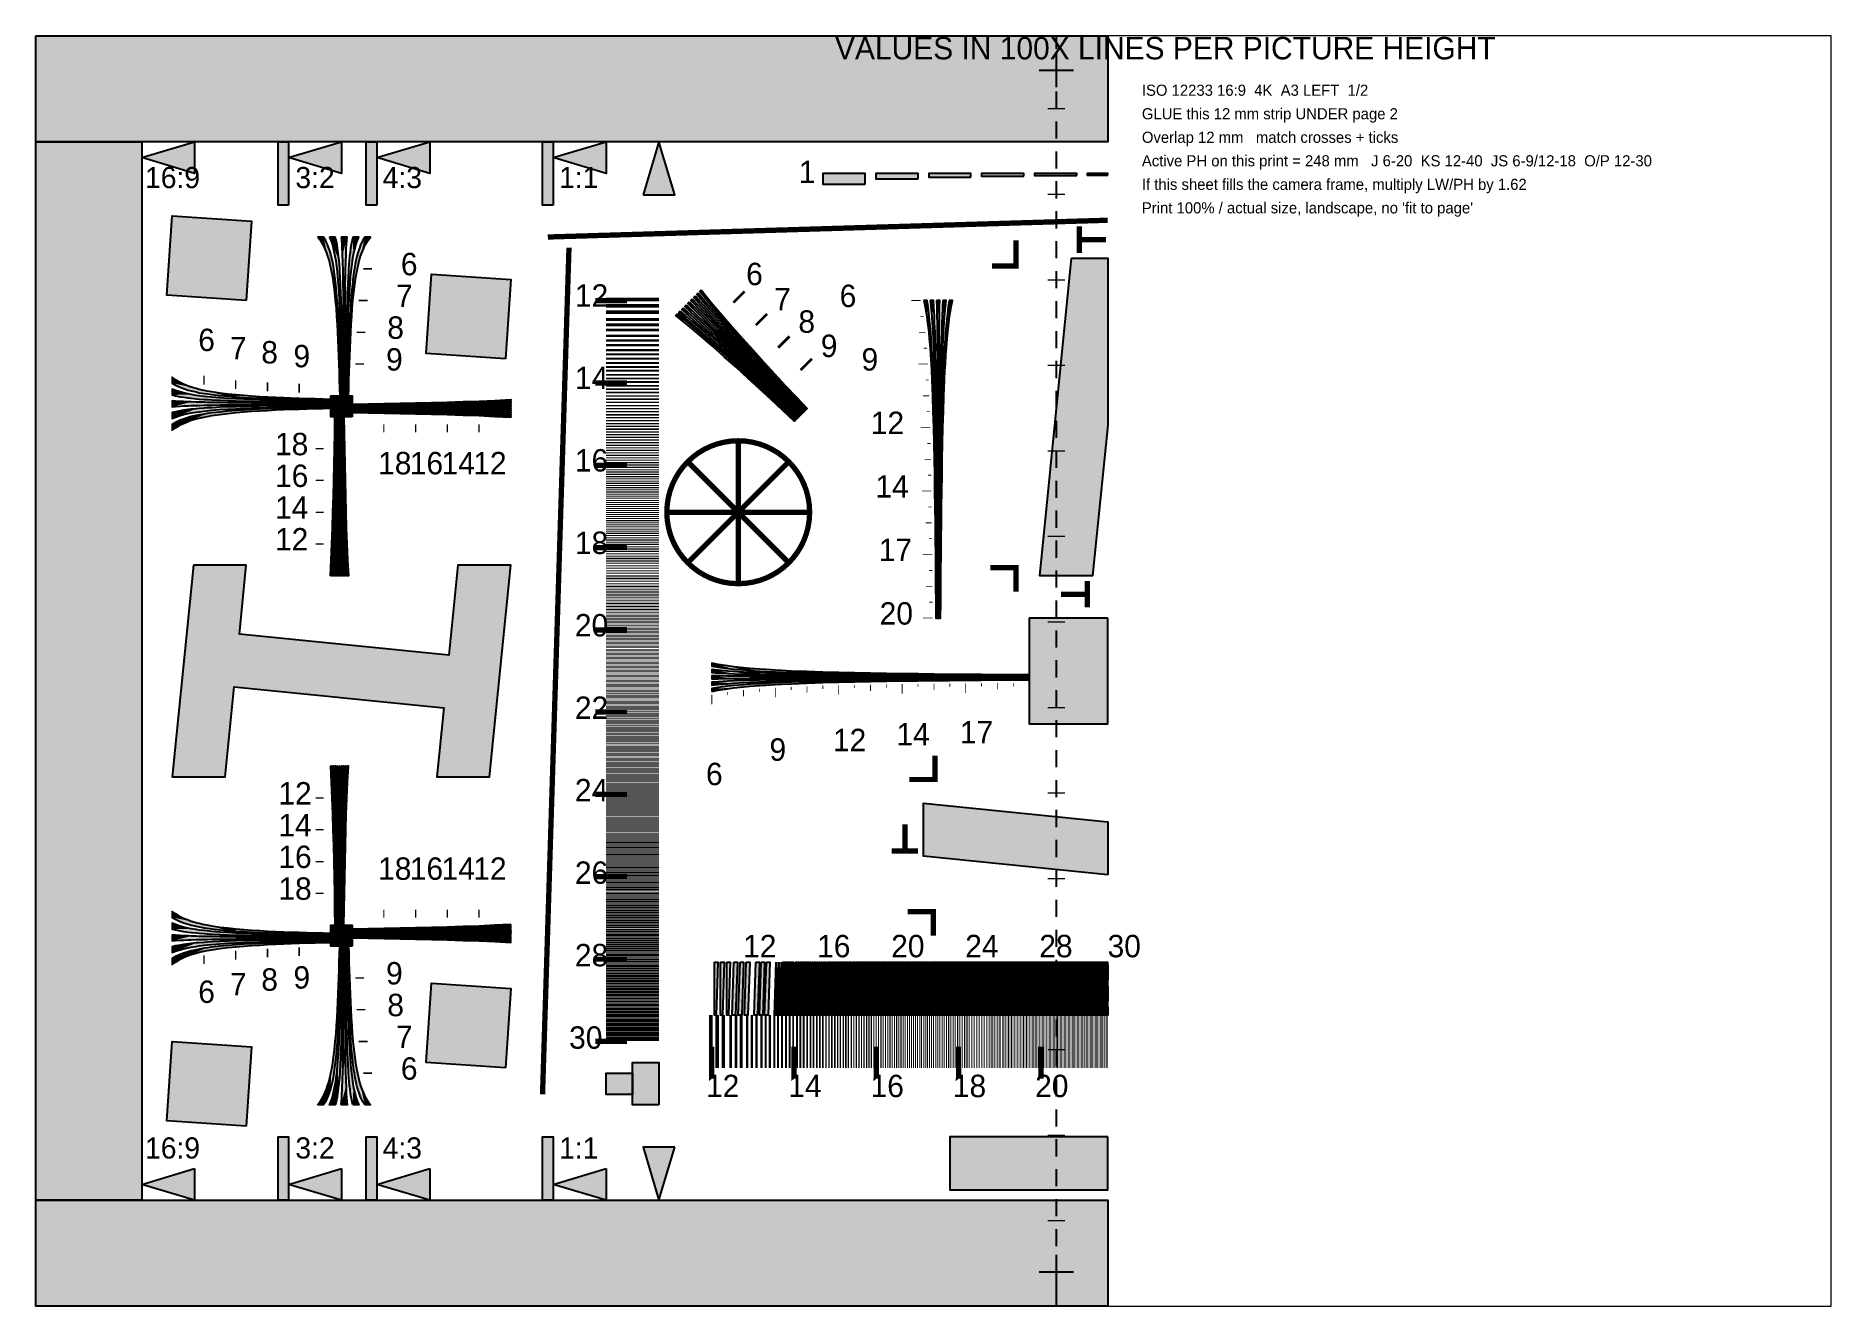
# Model space of a CAD drawing. Header units: millimetres. Extents: x 0 to 420, y 0 to 297.
import ezdxf

# ---------------------------------------------------------------- set-up
doc = ezdxf.new("R2010")
doc.units = ezdxf.units.MM
for name, color, linetype in [('CENTER', 7, 'Continuous'), ('FRAME', 7, 'Continuous'), ('GLUE', 1, 'Continuous'), ('LABELS', 7, 'Continuous'), ('NOTES', 7, 'Continuous'), ('PERIPHERY', 7, 'Continuous'), ('SFR', 7, 'Continuous')]:
    doc.layers.add(name, color=color, linetype=linetype)

msp = doc.modelspace()

# ---------------------------------------------------------------- texts
at = {"layer": 'LABELS', "color": 250}
for s, height, p in [('VALUES IN 100X LINES PER PICTURE HEIGHT', 5.2388, (186.96, 291.52)), ('16:9', 4.95, (25.53, 261.41)), ('3:2', 4.95, (60.71, 261.41)), ('4:3', 4.95, (81.13, 261.41)), ('1:1', 4.95, (122.41, 261.41)), ('1', 5.24, (178.5, 262.59)), ('6', 5.24, (85.39, 241.03)), ('6', 5.24, (166.17, 238.72)), ('7', 5.24, (84.24, 233.6)), ('12', 5.239, (126.1, 233.7)), ('7', 5.24, (172.72, 232.83)), ('6', 5.24, (188.04, 233.6)), ('8', 5.24, (82.21, 226.18)), ('8', 5.24, (178.39, 227.59)), ('6', 5.24, (37.98, 223.31)), ('9', 5.24, (183.63, 221.91)), ('7', 5.24, (45.41, 221.39)), ('8', 5.24, (52.73, 220.41)), ('9', 5.24, (60.26, 219.52)), ('9', 5.24, (81.92, 218.75)), ('9', 5.24, (193.17, 218.75)), ('14', 5.239, (126.1, 214.42)), ('12', 5.239, (195.34, 203.9)), ('18', 5.239, (55.94, 198.95)), ('18', 5.239, (80.06, 194.48)), ('16', 5.239, (87.48, 194.48)), ('14', 5.239, (94.91, 194.48)), ('12', 5.239, (102.33, 194.48)), ('16', 5.239, (126.1, 195.14)), ('16', 5.239, (55.94, 191.53)), ('14', 5.239, (196.41, 189.05)), ('14', 5.239, (55.94, 184.1)), ('12', 5.239, (55.94, 176.68)), ('18', 5.239, (126.1, 175.86)), ('17', 5.239, (197.17, 174.2)), ('20', 5.239, (197.4, 159.35)), ('20', 5.239, (126.1, 156.58)), ('22', 5.239, (126.1, 137.3)), ('12', 5.239, (186.48, 129.75)), ('14', 5.239, (201.33, 131.11)), ('17', 5.239, (216.18, 131.57)), ('9', 5.24, (171.63, 127.52)), ('6', 5.24, (156.78, 121.8)), ('12', 5.239, (56.73, 117.28)), ('24', 5.239, (126.1, 118.02)), ('14', 5.239, (56.73, 109.85)), ('16', 5.239, (56.73, 102.43)), ('18', 5.239, (80.06, 99.67)), ('16', 5.239, (87.48, 99.67)), ('14', 5.239, (94.91, 99.67)), ('12', 5.239, (102.33, 99.67)), ('26', 5.239, (126.1, 98.73)), ('18', 5.239, (56.73, 95)), ('28', 5.239, (126.1, 79.45)), ('12', 5.239, (165.45, 81.56)), ('16', 5.239, (182.77, 81.56)), ('20', 5.239, (200.1, 81.56)), ('24', 5.239, (217.42, 81.56)), ('28', 5.239, (234.75, 81.56)), ('30', 5.239, (250.73, 81.56)), ('9', 5.24, (81.92, 75.2)), ('6', 5.24, (37.98, 70.89)), ('7', 5.24, (45.41, 72.68)), ('8', 5.24, (52.73, 73.74)), ('9', 5.24, (60.26, 74.24)), ('8', 5.24, (82.21, 67.78)), ('7', 5.24, (84.24, 60.35)), ('30', 5.239, (124.75, 60.17)), ('6', 5.24, (85.39, 52.93)), ('12', 5.239, (156.78, 48.85)), ('14', 5.239, (176.03, 48.85)), ('16', 5.239, (195.28, 48.85)), ('18', 5.239, (214.53, 48.85)), ('20', 5.239, (233.78, 48.85)), ('16:9', 4.95, (25.53, 34.5)), ('3:2', 4.95, (60.7, 34.5)), ('4:3', 4.95, (81.12, 34.5)), ('1:1', 4.95, (122.41, 34.5))]:
    msp.add_text(s, height=height, dxfattribs=at).set_placement(p)
at = {"layer": 'NOTES', "color": 1}
for s, p in [('ISO 12233 16:9  4K  A3 LEFT  1/2', (258.75, 283)), ('GLUE this 12 mm strip UNDER page 2', (258.75, 277.5)), ('Overlap 12 mm   match crosses + ticks', (258.75, 272)), ('Active PH on this print = 248 mm   J 6-20  KS 12-40  JS 6-9/12-18  O/P 12-30', (258.75, 266.5)), ('If this sheet fills the camera frame, multiply LW/PH by 1.62', (258.75, 261)), ("Print 100% / actual size, landscape, no 'fit to page'", (258.75, 255.5))]:
    msp.add_text(s, height=2.6, dxfattribs=at).set_placement(p)

# ---------------------------------------------------------------- hatches: boundary and pattern name
at = {"layer": 'CENTER', "true_color": 0x000000}
h = msp.add_hatch(color=7, dxfattribs=at)
h.dxf.hatch_style = 1
h.paths.add_polyline_path([(194.02, 262.35), (194.02, 264.82), (184.12, 264.82), (184.12, 262.35), (194.02, 262.35)])
h = msp.add_hatch(color=7, dxfattribs=at)
h.dxf.hatch_style = 1
h.paths.add_polyline_path([(206.39, 263.59), (206.39, 264.82), (196.49, 264.82), (196.49, 263.59), (206.39, 263.59)])
h = msp.add_hatch(color=7, dxfattribs=at)
h.dxf.hatch_style = 1
h.paths.add_polyline_path([(218.77, 264), (218.77, 264.82), (208.87, 264.82), (208.87, 264), (218.77, 264)])
h = msp.add_hatch(color=7, dxfattribs=at)
h.dxf.hatch_style = 1
h.paths.add_polyline_path([(231.14, 264.21), (231.14, 264.82), (221.24, 264.82), (221.24, 264.21), (231.14, 264.21)])
h = msp.add_hatch(color=7, dxfattribs=at)
h.dxf.hatch_style = 1
h.paths.add_polyline_path([(243.52, 264.33), (243.52, 264.82), (233.62, 264.82), (233.62, 264.33), (243.52, 264.33)])
h = msp.add_hatch(color=7, dxfattribs=at)
h.dxf.hatch_style = 1
h.paths.add_polyline_path([(250.75, 264.42), (250.75, 264.82), (245.99, 264.82), (245.99, 264.42), (250.75, 264.42)])
h = msp.add_hatch(color=7, dxfattribs=at)
h.dxf.hatch_style = 1
h.paths.add_polyline_path([(207.76, 235.13), (208.06, 233.64), (208.43, 231.41), (208.62, 229.93), (208.87, 227.7), (209.01, 226.22), (209.19, 223.99), (209.29, 222.5), (209.43, 220.27), (209.51, 218.79), (209.61, 216.56), (209.76, 212.85), (209.88, 209.14), (209.98, 205.42), (210.07, 201.71), (210.14, 198), (210.21, 194.29), (210.26, 190.57), (210.31, 186.86), (210.36, 183.15), (210.4, 179.44), (210.43, 175.72), (210.46, 172.01), (210.49, 168.3), (210.52, 164.59), (210.54, 160.87), (210.66, 160.87), (210.65, 164.59), (210.63, 168.3), (210.6, 172.01), (210.58, 175.72), (210.55, 179.44), (210.52, 183.15), (210.49, 186.86), (210.45, 190.57), (210.4, 194.29), (210.36, 198), (210.3, 201.71), (210.23, 205.42), (210.15, 209.14), (210.06, 212.85), (209.94, 216.56), (209.86, 218.79), (209.8, 220.27), (209.69, 222.5), (209.61, 223.99), (209.48, 226.22), (209.36, 227.7), (209.17, 229.93), (209.02, 231.41), (208.74, 233.64), (208.5, 235.13), (207.76, 235.13), (207.76, 235.13)])
h = msp.add_hatch(color=7, dxfattribs=at)
h.dxf.hatch_style = 1
h.paths.add_polyline_path([(209.24, 235.13), (209.41, 233.64), (209.61, 231.41), (209.72, 229.93), (209.86, 227.7), (209.94, 226.22), (210.04, 223.99), (210.1, 222.5), (210.17, 220.27), (210.21, 218.79), (210.27, 216.56), (210.36, 212.85), (210.42, 209.14), (210.48, 205.42), (210.53, 201.71), (210.57, 198), (210.6, 194.29), (210.63, 190.57), (210.66, 186.86), (210.69, 183.15), (210.71, 179.44), (210.73, 175.72), (210.75, 172.01), (210.76, 168.3), (210.78, 164.59), (210.79, 160.87), (210.91, 160.87), (210.91, 164.59), (210.89, 168.3), (210.89, 172.01), (210.88, 175.72), (210.86, 179.44), (210.85, 183.15), (210.83, 186.86), (210.82, 190.57), (210.8, 194.29), (210.78, 198), (210.76, 201.71), (210.73, 205.42), (210.69, 209.14), (210.65, 212.85), (210.6, 216.56), (210.57, 218.79), (210.54, 220.27), (210.5, 222.5), (210.46, 223.99), (210.4, 226.22), (210.36, 227.7), (210.27, 229.93), (210.21, 231.41), (210.08, 233.64), (209.98, 235.13), (209.24, 235.13), (209.24, 235.13)])
h = msp.add_hatch(color=7, dxfattribs=at)
h.dxf.hatch_style = 1
h.paths.add_polyline_path([(210.73, 235.13), (210.76, 233.64), (210.8, 231.41), (210.82, 229.93), (210.85, 227.7), (210.87, 226.22), (210.89, 223.99), (210.9, 222.5), (210.91, 220.27), (210.92, 218.79), (210.94, 216.56), (210.95, 212.85), (210.96, 209.14), (210.98, 205.42), (210.98, 201.71), (210.99, 198), (211, 194.29), (211.01, 190.57), (211.01, 186.86), (211.02, 183.15), (211.02, 179.44), (211.02, 175.72), (211.03, 172.01), (211.03, 168.3), (211.04, 164.59), (211.04, 160.87), (211.16, 160.87), (211.16, 164.59), (211.17, 168.3), (211.17, 172.01), (211.17, 175.72), (211.18, 179.44), (211.18, 183.15), (211.19, 186.86), (211.19, 190.57), (211.2, 194.29), (211.21, 198), (211.21, 201.71), (211.22, 205.42), (211.23, 209.14), (211.25, 212.85), (211.26, 216.56), (211.28, 218.79), (211.28, 220.27), (211.3, 222.5), (211.31, 223.99), (211.33, 226.22), (211.35, 227.7), (211.37, 229.93), (211.4, 231.41), (211.44, 233.64), (211.47, 235.13), (210.73, 235.13), (210.73, 235.13)])
h = msp.add_hatch(color=7, dxfattribs=at)
h.dxf.hatch_style = 1
h.paths.add_polyline_path([(212.21, 235.13), (212.11, 233.64), (211.99, 231.41), (211.92, 229.93), (211.84, 227.7), (211.8, 226.22), (211.73, 223.99), (211.7, 222.5), (211.66, 220.27), (211.63, 218.79), (211.59, 216.56), (211.54, 212.85), (211.5, 209.14), (211.47, 205.42), (211.44, 201.71), (211.42, 198), (211.4, 194.29), (211.38, 190.57), (211.36, 186.86), (211.35, 183.15), (211.33, 179.44), (211.32, 175.72), (211.31, 172.01), (211.3, 168.3), (211.29, 164.59), (211.28, 160.87), (211.41, 160.87), (211.42, 164.59), (211.44, 168.3), (211.45, 172.01), (211.47, 175.72), (211.49, 179.44), (211.51, 183.15), (211.54, 186.86), (211.56, 190.57), (211.59, 194.29), (211.63, 198), (211.67, 201.71), (211.72, 205.42), (211.77, 209.14), (211.84, 212.85), (211.92, 216.56), (211.98, 218.79), (212.03, 220.27), (212.1, 222.5), (212.16, 223.99), (212.26, 226.22), (212.33, 227.7), (212.47, 229.93), (212.58, 231.41), (212.79, 233.64), (212.95, 235.13), (212.21, 235.13), (212.21, 235.13)])
h = msp.add_hatch(color=7, dxfattribs=at)
h.dxf.hatch_style = 1
h.paths.add_polyline_path([(213.7, 235.13), (213.46, 233.64), (213.18, 231.41), (213.03, 229.93), (212.83, 227.7), (212.72, 226.22), (212.58, 223.99), (212.5, 222.5), (212.4, 220.27), (212.33, 218.79), (212.25, 216.56), (212.14, 212.85), (212.05, 209.14), (211.96, 205.42), (211.9, 201.71), (211.84, 198), (211.79, 194.29), (211.75, 190.57), (211.71, 186.86), (211.68, 183.15), (211.64, 179.44), (211.62, 175.72), (211.59, 172.01), (211.57, 168.3), (211.55, 164.59), (211.53, 160.87), (211.66, 160.87), (211.68, 164.59), (211.71, 168.3), (211.73, 172.01), (211.77, 175.72), (211.8, 179.44), (211.84, 183.15), (211.89, 186.86), (211.93, 190.57), (211.99, 194.29), (212.05, 198), (212.13, 201.71), (212.21, 205.42), (212.31, 209.14), (212.43, 212.85), (212.58, 216.56), (212.69, 218.79), (212.77, 220.27), (212.9, 222.5), (213.01, 223.99), (213.19, 226.22), (213.33, 227.7), (213.57, 229.93), (213.77, 231.41), (214.14, 233.64), (214.44, 235.13), (213.7, 235.13), (213.7, 235.13)])
h = msp.add_hatch(color=7, dxfattribs=at)
h.dxf.hatch_style = 1
h.paths.add_polyline_path([(250.75, 160.87), (232.38, 160.87), (232.38, 136.12), (250.75, 136.12), (250.75, 160.87)])
h = msp.add_hatch(color=7, dxfattribs=at)
h.dxf.hatch_style = 1
h.paths.add_polyline_path([(158.13, 149.61), (159.61, 149.38), (161.84, 149.09), (163.32, 148.94), (165.55, 148.75), (167.04, 148.64), (169.27, 148.5), (170.75, 148.42), (172.98, 148.31), (174.46, 148.25), (176.69, 148.17), (180.4, 148.05), (184.12, 147.96), (187.83, 147.88), (191.54, 147.81), (195.25, 147.76), (198.97, 147.71), (202.68, 147.66), (206.39, 147.63), (210.1, 147.59), (213.82, 147.56), (217.53, 147.54), (221.24, 147.51), (224.95, 147.49), (228.67, 147.47), (232.38, 147.45), (232.38, 147.57), (228.67, 147.6), (224.95, 147.62), (221.24, 147.65), (217.53, 147.68), (213.82, 147.72), (210.1, 147.76), (206.39, 147.8), (202.68, 147.85), (198.97, 147.91), (195.25, 147.97), (191.54, 148.04), (187.83, 148.13), (184.12, 148.23), (180.4, 148.35), (176.69, 148.5), (174.46, 148.61), (172.98, 148.69), (170.75, 148.82), (169.27, 148.92), (167.04, 149.11), (165.55, 149.24), (163.32, 149.49), (161.84, 149.69), (159.61, 150.05), (158.13, 150.36), (158.13, 149.61), (158.13, 149.61)])
h = msp.add_hatch(color=7, dxfattribs=at)
h.dxf.hatch_style = 1
h.paths.add_polyline_path([(158.13, 148.13), (159.61, 148.03), (161.84, 147.91), (163.32, 147.84), (165.55, 147.76), (167.04, 147.71), (169.27, 147.65), (170.75, 147.62), (172.98, 147.57), (174.46, 147.55), (176.69, 147.51), (180.4, 147.46), (184.12, 147.42), (187.83, 147.39), (191.54, 147.36), (195.25, 147.33), (198.97, 147.31), (202.68, 147.29), (206.39, 147.28), (210.1, 147.26), (213.82, 147.25), (217.53, 147.24), (221.24, 147.23), (224.95, 147.22), (228.67, 147.21), (232.38, 147.2), (232.38, 147.32), (228.67, 147.34), (224.95, 147.35), (221.24, 147.37), (217.53, 147.39), (213.82, 147.4), (210.1, 147.43), (206.39, 147.45), (202.68, 147.48), (198.97, 147.51), (195.25, 147.55), (191.54, 147.59), (187.83, 147.63), (184.12, 147.69), (180.4, 147.76), (176.69, 147.84), (174.46, 147.9), (172.98, 147.94), (170.75, 148.02), (169.27, 148.08), (167.04, 148.18), (165.55, 148.25), (163.32, 148.39), (161.84, 148.5), (159.61, 148.7), (158.13, 148.87), (158.13, 148.13), (158.13, 148.13)])
h = msp.add_hatch(color=7, dxfattribs=at)
h.dxf.hatch_style = 1
h.paths.add_polyline_path([(158.13, 146.64), (159.61, 146.68), (161.84, 146.72), (163.32, 146.74), (165.55, 146.77), (167.04, 146.79), (169.27, 146.8), (170.75, 146.81), (172.98, 146.83), (174.46, 146.84), (176.69, 146.85), (180.4, 146.87), (184.12, 146.88), (187.83, 146.89), (191.54, 146.9), (195.25, 146.91), (198.97, 146.92), (202.68, 146.92), (206.39, 146.93), (210.1, 146.93), (213.82, 146.94), (217.53, 146.94), (221.24, 146.94), (224.95, 146.95), (228.67, 146.95), (232.38, 146.95), (232.38, 147.08), (228.67, 147.08), (224.95, 147.08), (221.24, 147.09), (217.53, 147.09), (213.82, 147.09), (210.1, 147.1), (206.39, 147.1), (202.68, 147.11), (198.97, 147.12), (195.25, 147.12), (191.54, 147.13), (187.83, 147.14), (184.12, 147.15), (180.4, 147.16), (176.69, 147.18), (174.46, 147.19), (172.98, 147.2), (170.75, 147.22), (169.27, 147.23), (167.04, 147.25), (165.55, 147.26), (163.32, 147.29), (161.84, 147.31), (159.61, 147.35), (158.13, 147.39), (158.13, 146.64), (158.13, 146.64)])
h = msp.add_hatch(color=7, dxfattribs=at)
h.dxf.hatch_style = 1
h.paths.add_polyline_path([(158.13, 145.16), (159.61, 145.33), (161.84, 145.53), (163.32, 145.64), (165.55, 145.78), (167.04, 145.86), (169.27, 145.95), (170.75, 146.01), (172.98, 146.09), (174.46, 146.13), (176.69, 146.19), (180.4, 146.27), (184.12, 146.34), (187.83, 146.4), (191.54, 146.44), (195.25, 146.48), (198.97, 146.52), (202.68, 146.55), (206.39, 146.58), (210.1, 146.6), (213.82, 146.63), (217.53, 146.64), (221.24, 146.66), (224.95, 146.68), (228.67, 146.69), (232.38, 146.71), (232.38, 146.83), (228.67, 146.82), (224.95, 146.81), (221.24, 146.8), (217.53, 146.79), (213.82, 146.78), (210.1, 146.77), (206.39, 146.75), (202.68, 146.74), (198.97, 146.72), (195.25, 146.7), (191.54, 146.67), (187.83, 146.64), (184.12, 146.61), (180.4, 146.57), (176.69, 146.52), (174.46, 146.48), (172.98, 146.46), (170.75, 146.41), (169.27, 146.38), (167.04, 146.32), (165.55, 146.27), (163.32, 146.19), (161.84, 146.12), (159.61, 146), (158.13, 145.9), (158.13, 145.16), (158.13, 145.16)])
h = msp.add_hatch(color=7, dxfattribs=at)
h.dxf.hatch_style = 1
h.paths.add_polyline_path([(158.13, 143.67), (159.61, 143.98), (161.84, 144.34), (163.32, 144.54), (165.55, 144.79), (167.04, 144.93), (169.27, 145.11), (170.75, 145.21), (172.98, 145.34), (174.46, 145.42), (176.69, 145.53), (180.4, 145.68), (184.12, 145.8), (187.83, 145.9), (191.54, 145.99), (195.25, 146.06), (198.97, 146.12), (202.68, 146.18), (206.39, 146.23), (210.1, 146.27), (213.82, 146.31), (217.53, 146.35), (221.24, 146.38), (224.95, 146.41), (228.67, 146.43), (232.38, 146.46), (232.38, 146.58), (228.67, 146.56), (224.95, 146.54), (221.24, 146.52), (217.53, 146.5), (213.82, 146.47), (210.1, 146.44), (206.39, 146.4), (202.68, 146.37), (198.97, 146.32), (195.25, 146.27), (191.54, 146.22), (187.83, 146.15), (184.12, 146.07), (180.4, 145.98), (176.69, 145.86), (174.46, 145.78), (172.98, 145.72), (170.75, 145.61), (169.27, 145.53), (167.04, 145.39), (165.55, 145.28), (163.32, 145.09), (161.84, 144.94), (159.61, 144.65), (158.13, 144.42), (158.13, 143.67)])
at = {"layer": 'FRAME', "true_color": 0x000000}
h = msp.add_hatch(color=7, dxfattribs=at)
h.dxf.hatch_style = 1
h.paths.add_polyline_path([(0, 297), (250.75, 297), (250.75, 272.25), (0, 272.25), (0, 297)])
h = msp.add_hatch(color=7, dxfattribs=at)
h.dxf.hatch_style = 1
h.paths.add_polyline_path([(0, 272.25), (24.75, 272.25), (24.75, 24.75), (0, 24.75), (0, 272.25)])
h = msp.add_hatch(color=7, dxfattribs=at)
h.dxf.hatch_style = 1
h.paths.add_polyline_path([(37.12, 272.25), (37.12, 264.82), (24.75, 268.54), (37.12, 272.25)])
h = msp.add_hatch(color=7, dxfattribs=at)
h.dxf.hatch_style = 1
h.paths.add_polyline_path([(59.13, 257.4), (56.65, 257.4), (56.65, 272.25), (59.13, 272.25), (59.13, 257.4)])
h = msp.add_hatch(color=7, dxfattribs=at)
h.dxf.hatch_style = 1
h.paths.add_polyline_path([(71.5, 272.25), (71.5, 264.82), (59.13, 268.54), (71.5, 272.25)])
h = msp.add_hatch(color=7, dxfattribs=at)
h.dxf.hatch_style = 1
h.paths.add_polyline_path([(79.76, 257.4), (77.28, 257.4), (77.28, 272.25), (79.76, 272.25), (79.76, 257.4)])
h = msp.add_hatch(color=7, dxfattribs=at)
h.dxf.hatch_style = 1
h.paths.add_polyline_path([(92.13, 272.25), (92.13, 264.82), (79.76, 268.54), (92.13, 272.25)])
h = msp.add_hatch(color=7, dxfattribs=at)
h.dxf.hatch_style = 1
h.paths.add_polyline_path([(121, 257.4), (118.53, 257.4), (118.53, 272.25), (121, 272.25), (121, 257.4)])
h = msp.add_hatch(color=7, dxfattribs=at)
h.dxf.hatch_style = 1
h.paths.add_polyline_path([(133.38, 272.25), (133.38, 264.82), (121, 268.54), (133.38, 272.25)])
h = msp.add_hatch(color=7, dxfattribs=at)
h.dxf.hatch_style = 1
h.paths.add_polyline_path([(142.04, 259.87), (149.47, 259.87), (145.75, 272.25), (142.04, 259.87)])
h = msp.add_hatch(color=7, dxfattribs=at)
h.dxf.hatch_style = 1
h.paths.add_polyline_path([(145.75, 47.03), (139.57, 47.03), (139.57, 56.93), (145.75, 56.93), (145.75, 47.03)])
h = msp.add_hatch(color=7, dxfattribs=at)
h.dxf.hatch_style = 1
h.paths.add_polyline_path([(139.57, 49.5), (133.38, 49.5), (133.38, 54.45), (139.57, 54.45), (139.57, 49.5)])
h = msp.add_hatch(color=7, dxfattribs=at)
h.dxf.hatch_style = 1
h.paths.add_polyline_path([(59.13, 24.75), (56.65, 24.75), (56.65, 39.6), (59.13, 39.6), (59.13, 24.75)])
h = msp.add_hatch(color=7, dxfattribs=at)
h.dxf.hatch_style = 1
h.paths.add_polyline_path([(79.76, 24.75), (77.28, 24.75), (77.28, 39.6), (79.76, 39.6), (79.76, 24.75)])
h = msp.add_hatch(color=7, dxfattribs=at)
h.dxf.hatch_style = 1
h.paths.add_polyline_path([(121, 24.75), (118.53, 24.75), (118.53, 39.6), (121, 39.6), (121, 24.75)])
h = msp.add_hatch(color=7, dxfattribs=at)
h.dxf.hatch_style = 1
h.paths.add_polyline_path([(149.47, 37.12), (142.04, 37.12), (145.75, 24.75), (149.47, 37.12)])
h = msp.add_hatch(color=7, dxfattribs=at)
h.dxf.hatch_style = 1
h.paths.add_polyline_path([(37.12, 32.18), (37.12, 24.75), (24.75, 28.46), (37.12, 32.18)])
h = msp.add_hatch(color=7, dxfattribs=at)
h.dxf.hatch_style = 1
h.paths.add_polyline_path([(71.5, 32.17), (71.5, 24.75), (59.13, 28.46), (71.5, 32.17)])
h = msp.add_hatch(color=7, dxfattribs=at)
h.dxf.hatch_style = 1
h.paths.add_polyline_path([(92.13, 32.17), (92.13, 24.75), (79.76, 28.46), (92.13, 32.17)])
h = msp.add_hatch(color=7, dxfattribs=at)
h.dxf.hatch_style = 1
h.paths.add_polyline_path([(133.38, 32.17), (133.38, 24.75), (121, 28.46), (133.38, 32.17)])
h = msp.add_hatch(color=7, dxfattribs=at)
h.dxf.hatch_style = 1
h.paths.add_polyline_path([(0, 24.75), (250.75, 24.75), (250.75, 0), (0, 0), (0, 24.75)])
at = {"layer": 'PERIPHERY', "true_color": 0x000000}
h = msp.add_hatch(color=7, dxfattribs=at)
h.dxf.hatch_style = 1
h.paths.add_polyline_path([(65.92, 249.98), (66.49, 249.23), (67.16, 248.12), (67.53, 247.38), (67.99, 246.26), (68.25, 245.52), (68.58, 244.41), (68.77, 243.66), (69.02, 242.55), (69.16, 241.81), (69.36, 240.69), (69.64, 238.84), (69.86, 236.98), (70.05, 235.13), (70.21, 233.27), (70.35, 231.41), (70.46, 229.56), (70.57, 227.7), (70.65, 225.84), (70.74, 223.99), (70.81, 222.13), (70.87, 220.27), (70.94, 218.42), (70.98, 216.56), (71.03, 214.71), (71.08, 212.85), (71.31, 212.85), (71.27, 214.71), (71.24, 216.56), (71.2, 218.42), (71.15, 220.27), (71.1, 222.13), (71.04, 223.99), (70.98, 225.84), (70.91, 227.7), (70.83, 229.56), (70.74, 231.41), (70.63, 233.27), (70.51, 235.13), (70.36, 236.98), (70.19, 238.84), (69.97, 240.69), (69.82, 241.81), (69.71, 242.55), (69.51, 243.66), (69.36, 244.41), (69.11, 245.52), (68.9, 246.26), (68.54, 247.38), (68.26, 248.12), (67.74, 249.23), (67.3, 249.98), (65.92, 249.98)])
h = msp.add_hatch(color=7, dxfattribs=at)
h.dxf.hatch_style = 1
h.paths.add_polyline_path([(68.67, 249.98), (68.98, 249.23), (69.36, 248.12), (69.57, 247.38), (69.82, 246.26), (69.97, 245.52), (70.15, 244.41), (70.26, 243.66), (70.39, 242.55), (70.48, 241.81), (70.59, 240.69), (70.74, 238.84), (70.86, 236.98), (70.96, 235.13), (71.05, 233.27), (71.13, 231.41), (71.2, 229.56), (71.25, 227.7), (71.3, 225.84), (71.35, 223.99), (71.39, 222.13), (71.43, 220.27), (71.46, 218.42), (71.49, 216.56), (71.51, 214.71), (71.54, 212.85), (71.77, 212.85), (71.75, 214.71), (71.73, 216.56), (71.72, 218.42), (71.7, 220.27), (71.68, 222.13), (71.65, 223.99), (71.62, 225.84), (71.6, 227.7), (71.56, 229.56), (71.52, 231.41), (71.48, 233.27), (71.42, 235.13), (71.36, 236.98), (71.29, 238.84), (71.2, 240.69), (71.13, 241.81), (71.08, 242.55), (71, 243.66), (70.94, 244.41), (70.83, 245.52), (70.74, 246.26), (70.59, 247.38), (70.46, 248.12), (70.24, 249.23), (70.05, 249.98), (68.67, 249.98), (68.67, 249.98)])
h = msp.add_hatch(color=7, dxfattribs=at)
h.dxf.hatch_style = 1
h.paths.add_polyline_path([(71.42, 249.98), (71.49, 249.23), (71.56, 248.12), (71.6, 247.38), (71.65, 246.26), (71.69, 245.52), (71.72, 244.41), (71.74, 243.66), (71.77, 242.55), (71.78, 241.81), (71.81, 240.69), (71.84, 238.84), (71.87, 236.98), (71.89, 235.13), (71.9, 233.27), (71.91, 231.41), (71.93, 229.56), (71.94, 227.7), (71.95, 225.84), (71.96, 223.99), (71.97, 222.13), (71.98, 220.27), (71.98, 218.42), (71.99, 216.56), (72, 214.71), (72, 212.85), (72.23, 212.85), (72.23, 214.71), (72.24, 216.56), (72.24, 218.42), (72.25, 220.27), (72.26, 222.13), (72.26, 223.99), (72.28, 225.84), (72.28, 227.7), (72.3, 229.56), (72.31, 231.41), (72.33, 233.27), (72.34, 235.13), (72.36, 236.98), (72.39, 238.84), (72.41, 240.69), (72.44, 241.81), (72.46, 242.55), (72.48, 243.66), (72.5, 244.41), (72.55, 245.52), (72.57, 246.26), (72.62, 247.38), (72.66, 248.12), (72.74, 249.23), (72.8, 249.98), (71.42, 249.98)])
h = msp.add_hatch(color=7, dxfattribs=at)
h.dxf.hatch_style = 1
h.paths.add_polyline_path([(74.17, 249.98), (73.99, 249.23), (73.76, 248.12), (73.64, 247.38), (73.49, 246.26), (73.4, 245.52), (73.29, 244.41), (73.23, 243.66), (73.14, 242.55), (73.1, 241.81), (73.03, 240.69), (72.94, 238.84), (72.86, 236.98), (72.8, 235.13), (72.74, 233.27), (72.7, 231.41), (72.66, 229.56), (72.63, 227.7), (72.6, 225.84), (72.57, 223.99), (72.55, 222.13), (72.52, 220.27), (72.5, 218.42), (72.49, 216.56), (72.47, 214.71), (72.46, 212.85), (72.68, 212.85), (72.71, 214.71), (72.74, 216.56), (72.77, 218.42), (72.8, 220.27), (72.83, 222.13), (72.88, 223.99), (72.92, 225.84), (72.97, 227.7), (73.03, 229.56), (73.1, 231.41), (73.17, 233.27), (73.26, 235.13), (73.36, 236.98), (73.49, 238.84), (73.64, 240.69), (73.75, 241.81), (73.83, 242.55), (73.97, 243.66), (74.08, 244.41), (74.26, 245.52), (74.4, 246.26), (74.66, 247.38), (74.86, 248.12), (75.24, 249.23), (75.55, 249.98), (74.17, 249.98), (74.17, 249.98)])
h = msp.add_hatch(color=7, dxfattribs=at)
h.dxf.hatch_style = 1
h.paths.add_polyline_path([(76.92, 249.98), (76.48, 249.23), (75.96, 248.12), (75.68, 247.38), (75.32, 246.26), (75.12, 245.52), (74.86, 244.41), (74.71, 243.66), (74.52, 242.55), (74.4, 241.81), (74.25, 240.69), (74.04, 238.84), (73.87, 236.98), (73.71, 235.13), (73.59, 233.27), (73.49, 231.41), (73.4, 229.56), (73.32, 227.7), (73.25, 225.84), (73.18, 223.99), (73.12, 222.13), (73.08, 220.27), (73.03, 218.42), (72.99, 216.56), (72.95, 214.71), (72.92, 212.85), (73.14, 212.85), (73.19, 214.71), (73.24, 216.56), (73.29, 218.42), (73.35, 220.27), (73.41, 222.13), (73.49, 223.99), (73.57, 225.84), (73.66, 227.7), (73.76, 229.56), (73.88, 231.41), (74.02, 233.27), (74.17, 235.13), (74.36, 236.98), (74.59, 238.84), (74.86, 240.69), (75.06, 241.81), (75.21, 242.55), (75.45, 243.66), (75.65, 244.41), (75.98, 245.52), (76.24, 246.26), (76.7, 247.38), (77.06, 248.12), (77.74, 249.23), (78.3, 249.98), (76.92, 249.98), (76.92, 249.98)])
h = msp.add_hatch(color=7, dxfattribs=at)
h.dxf.hatch_style = 1
h.paths.add_polyline_path([(153.55, 235.5), (156.1, 232.8), (158.65, 230.1), (161.23, 227.42), (163.8, 224.75), (166.39, 222.09), (168.97, 219.42), (171.57, 216.77), (174.17, 214.11), (176.77, 211.46), (179.37, 208.81), (179.19, 208.64), (176.58, 211.28), (173.97, 213.91), (171.36, 216.56), (168.75, 219.2), (166.15, 221.85), (163.55, 224.5), (160.96, 227.15), (158.37, 229.81), (155.78, 232.48), (153.2, 235.15), (153.55, 235.5)])
h = msp.add_hatch(color=7, dxfattribs=at)
h.dxf.hatch_style = 1
h.paths.add_polyline_path([(154.25, 236.2), (156.74, 233.43), (159.24, 230.69), (161.76, 227.96), (164.31, 225.25), (166.85, 222.55), (169.41, 219.85), (171.98, 217.18), (174.55, 214.5), (177.13, 211.83), (179.72, 209.16), (179.54, 208.99), (176.95, 211.65), (174.36, 214.31), (171.77, 216.97), (169.19, 219.64), (166.62, 222.31), (164.05, 225), (161.5, 227.69), (158.95, 230.4), (156.41, 233.11), (153.9, 235.85), (154.25, 236.2)])
h = msp.add_hatch(color=7, dxfattribs=at)
h.dxf.hatch_style = 1
h.paths.add_polyline_path([(154.95, 236.9), (157.37, 234.06), (159.83, 231.27), (162.3, 228.5), (164.81, 225.75), (167.32, 223.01), (169.85, 220.29), (172.39, 217.59), (174.94, 214.88), (177.5, 212.2), (180.07, 209.51), (179.89, 209.34), (177.32, 212.01), (174.75, 214.69), (172.18, 217.38), (169.63, 220.07), (167.09, 222.79), (164.55, 225.5), (162.03, 228.23), (159.53, 230.98), (157.05, 233.75), (154.6, 236.55), (154.95, 236.9)])
h = msp.add_hatch(color=7, dxfattribs=at)
h.dxf.hatch_style = 1
h.paths.add_polyline_path([(155.65, 237.6), (158.01, 234.7), (160.4, 231.85), (162.85, 229.04), (165.3, 226.25), (167.79, 223.49), (170.28, 220.73), (172.8, 218), (175.33, 215.28), (177.87, 212.57), (180.42, 209.86), (180.24, 209.69), (177.69, 212.38), (175.14, 215.09), (172.59, 217.79), (170.06, 220.51), (167.55, 223.25), (165.05, 226), (162.57, 228.77), (160.12, 231.56), (157.69, 234.39), (155.3, 237.25), (155.65, 237.6)])
h = msp.add_hatch(color=7, dxfattribs=at)
h.dxf.hatch_style = 1
h.paths.add_polyline_path([(150.05, 232), (152.91, 229.61), (155.74, 227.19), (158.53, 224.73), (161.31, 222.25), (164.05, 219.75), (166.78, 217.23), (169.51, 214.71), (172.22, 212.16), (174.92, 209.62), (177.62, 207.06), (177.44, 206.89), (174.74, 209.43), (172.03, 211.97), (169.3, 214.5), (166.57, 217.01), (163.82, 219.51), (161.05, 222), (158.26, 224.46), (155.45, 226.9), (152.6, 229.3), (149.7, 231.65), (150.05, 232)])
h = msp.add_hatch(color=7, dxfattribs=at)
h.dxf.hatch_style = 1
h.paths.add_polyline_path([(150.75, 232.7), (153.55, 230.25), (156.33, 227.77), (159.07, 225.27), (161.8, 222.75), (164.52, 220.21), (167.22, 217.67), (169.92, 215.12), (172.61, 212.56), (175.29, 209.98), (177.97, 207.41), (177.79, 207.24), (175.11, 209.8), (172.42, 212.36), (169.72, 214.91), (167, 217.45), (164.29, 219.99), (161.55, 222.5), (158.8, 225), (156.03, 227.48), (153.24, 229.94), (150.4, 232.35), (150.75, 232.7)])
h = msp.add_hatch(color=7, dxfattribs=at)
h.dxf.hatch_style = 1
h.paths.add_polyline_path([(151.45, 233.4), (154.19, 230.89), (156.9, 228.35), (159.61, 225.8), (162.3, 223.25), (164.99, 220.69), (167.66, 218.1), (170.34, 215.53), (173, 212.94), (175.66, 210.35), (178.32, 207.76), (178.14, 207.59), (175.47, 210.17), (172.8, 212.75), (170.13, 215.32), (167.44, 217.88), (164.75, 220.45), (162.05, 222.99), (159.35, 225.54), (156.62, 228.06), (153.87, 230.56), (151.1, 233.05), (151.45, 233.4)])
h = msp.add_hatch(color=7, dxfattribs=at)
h.dxf.hatch_style = 1
h.paths.add_polyline_path([(152.15, 234.1), (154.82, 231.52), (157.49, 228.94), (160.15, 226.35), (162.8, 223.75), (165.45, 221.15), (168.1, 218.54), (170.75, 215.94), (173.39, 213.33), (176.02, 210.72), (178.67, 208.11), (178.49, 207.94), (175.84, 210.53), (173.19, 213.13), (170.54, 215.73), (167.88, 218.32), (165.22, 220.91), (162.56, 223.5), (159.88, 226.08), (157.2, 228.65), (154.51, 231.2), (151.8, 233.75), (152.15, 234.1)])
h = msp.add_hatch(color=7, dxfattribs=at)
h.dxf.hatch_style = 1
h.paths.add_polyline_path([(152.85, 234.8), (155.46, 232.16), (158.08, 229.52), (160.68, 226.88), (163.3, 224.25), (165.92, 221.61), (168.53, 218.98), (171.16, 216.35), (173.77, 213.72), (176.4, 211.09), (179.02, 208.46), (178.84, 208.29), (176.21, 210.9), (173.58, 213.53), (170.95, 216.14), (168.31, 218.76), (165.69, 221.39), (163.06, 224), (160.42, 226.62), (157.78, 229.23), (155.15, 231.84), (152.5, 234.45), (152.85, 234.8)])
h = msp.add_hatch(color=7, dxfattribs=at)
h.dxf.hatch_style = 1
h.paths.add_polyline_path([(31.9, 215.8), (32.65, 215.36), (33.76, 214.84), (34.5, 214.55), (35.62, 214.2), (36.36, 214), (37.47, 213.74), (38.21, 213.58), (39.33, 213.39), (40.07, 213.28), (41.18, 213.12), (43.04, 212.91), (44.9, 212.74), (46.75, 212.59), (48.61, 212.46), (50.47, 212.36), (52.32, 212.27), (54.18, 212.19), (56.03, 212.12), (57.89, 212.06), (59.75, 212), (61.6, 211.95), (63.46, 211.9), (65.32, 211.86), (67.17, 211.82), (69.03, 211.79), (69.03, 212.02), (67.17, 212.07), (65.32, 212.11), (63.46, 212.16), (61.6, 212.22), (59.75, 212.29), (57.89, 212.36), (56.03, 212.44), (54.18, 212.53), (52.32, 212.64), (50.47, 212.75), (48.61, 212.89), (46.75, 213.05), (44.9, 213.23), (43.04, 213.46), (41.18, 213.74), (40.07, 213.94), (39.33, 214.08), (38.21, 214.33), (37.47, 214.52), (36.36, 214.86), (35.62, 215.11), (34.5, 215.57), (33.76, 215.94), (32.65, 216.61), (31.9, 217.17), (31.9, 215.8), (31.9, 215.8)])
h = msp.add_hatch(color=7, dxfattribs=at)
h.dxf.hatch_style = 1
h.paths.add_polyline_path([(31.9, 213.05), (32.65, 212.86), (33.76, 212.64), (34.5, 212.51), (35.62, 212.36), (36.36, 212.28), (37.47, 212.16), (38.21, 212.1), (39.33, 212.02), (40.07, 211.97), (41.18, 211.9), (43.04, 211.81), (44.9, 211.73), (46.75, 211.67), (48.61, 211.62), (50.47, 211.58), (52.32, 211.54), (54.18, 211.5), (56.03, 211.47), (57.89, 211.45), (59.75, 211.42), (61.6, 211.4), (63.46, 211.38), (65.32, 211.36), (67.17, 211.34), (69.03, 211.33), (69.03, 211.56), (67.17, 211.58), (65.32, 211.61), (63.46, 211.64), (61.6, 211.67), (59.75, 211.71), (57.89, 211.75), (56.03, 211.8), (54.18, 211.84), (52.32, 211.9), (50.47, 211.97), (48.61, 212.04), (46.75, 212.13), (44.9, 212.24), (43.04, 212.36), (41.18, 212.51), (40.07, 212.62), (39.33, 212.7), (38.21, 212.84), (37.47, 212.95), (36.36, 213.14), (35.62, 213.28), (34.5, 213.53), (33.76, 213.74), (32.65, 214.11), (31.9, 214.42), (31.9, 213.05), (31.9, 213.05)])
h = msp.add_hatch(color=7, dxfattribs=at)
h.dxf.hatch_style = 1
h.paths.add_polyline_path([(31.9, 210.3), (32.65, 210.36), (33.76, 210.44), (34.5, 210.48), (35.62, 210.53), (36.36, 210.56), (37.47, 210.59), (38.21, 210.61), (39.33, 210.64), (40.07, 210.66), (41.18, 210.68), (43.04, 210.71), (44.9, 210.74), (46.75, 210.76), (48.61, 210.77), (50.47, 210.79), (52.32, 210.8), (54.18, 210.81), (56.03, 210.82), (57.89, 210.84), (59.75, 210.84), (61.6, 210.85), (63.46, 210.86), (65.32, 210.86), (67.17, 210.87), (69.03, 210.87), (69.03, 211.1), (67.17, 211.1), (65.32, 211.11), (63.46, 211.12), (61.6, 211.12), (59.75, 211.13), (57.89, 211.14), (56.03, 211.15), (54.18, 211.16), (52.32, 211.17), (50.47, 211.19), (48.61, 211.2), (46.75, 211.21), (44.9, 211.23), (43.04, 211.26), (41.18, 211.29), (40.07, 211.32), (39.33, 211.33), (38.21, 211.36), (37.47, 211.38), (36.36, 211.42), (35.62, 211.45), (34.5, 211.49), (33.76, 211.54), (32.65, 211.61), (31.9, 211.67), (31.9, 210.3), (31.9, 210.3)])
h = msp.add_hatch(color=7, dxfattribs=at)
h.dxf.hatch_style = 1
h.paths.add_polyline_path([(31.9, 207.55), (32.65, 207.86), (33.76, 208.24), (34.5, 208.44), (35.62, 208.7), (36.36, 208.84), (37.47, 209.02), (38.21, 209.13), (39.33, 209.27), (40.07, 209.35), (41.18, 209.46), (43.04, 209.61), (44.9, 209.73), (46.75, 209.84), (48.61, 209.93), (50.47, 210), (52.32, 210.07), (54.18, 210.13), (56.03, 210.17), (57.89, 210.22), (59.75, 210.26), (61.6, 210.3), (63.46, 210.33), (65.32, 210.36), (67.17, 210.39), (69.03, 210.42), (69.03, 210.64), (67.17, 210.63), (65.32, 210.61), (63.46, 210.59), (61.6, 210.57), (59.75, 210.55), (57.89, 210.53), (56.03, 210.5), (54.18, 210.47), (52.32, 210.44), (50.47, 210.4), (48.61, 210.35), (46.75, 210.3), (44.9, 210.24), (43.04, 210.16), (41.18, 210.07), (40.07, 210), (39.33, 209.95), (38.21, 209.87), (37.47, 209.81), (36.36, 209.7), (35.62, 209.61), (34.5, 209.46), (33.76, 209.34), (32.65, 209.11), (31.9, 208.92), (31.9, 207.55), (31.9, 207.55)])
h = msp.add_hatch(color=7, dxfattribs=at)
h.dxf.hatch_style = 1
h.paths.add_polyline_path([(31.9, 204.8), (32.65, 205.36), (33.76, 206.04), (34.5, 206.4), (35.62, 206.86), (36.36, 207.12), (37.47, 207.45), (38.21, 207.64), (39.33, 207.89), (40.07, 208.04), (41.18, 208.24), (43.04, 208.51), (44.9, 208.74), (46.75, 208.92), (48.61, 209.08), (50.47, 209.22), (52.32, 209.34), (54.18, 209.44), (56.03, 209.53), (57.89, 209.61), (59.75, 209.69), (61.6, 209.75), (63.46, 209.81), (65.32, 209.86), (67.17, 209.91), (69.03, 209.95), (69.03, 210.18), (67.17, 210.15), (65.32, 210.11), (63.46, 210.07), (61.6, 210.02), (59.75, 209.98), (57.89, 209.91), (56.03, 209.85), (54.18, 209.78), (52.32, 209.7), (50.47, 209.61), (48.61, 209.51), (46.75, 209.38), (44.9, 209.23), (43.04, 209.06), (41.18, 208.85), (40.07, 208.7), (39.33, 208.58), (38.21, 208.39), (37.47, 208.24), (36.36, 207.98), (35.62, 207.77), (34.5, 207.42), (33.76, 207.14), (32.65, 206.61), (31.9, 206.17), (31.9, 204.8), (31.9, 204.8)])
h = msp.add_hatch(color=7, dxfattribs=at)
h.dxf.hatch_style = 1
h.paths.add_polyline_path([(73.98, 207.9), (69.03, 207.9), (69.03, 212.85), (73.98, 212.85), (73.98, 207.9)])
h = msp.add_hatch(color=7, dxfattribs=at)
h.dxf.hatch_style = 1
h.paths.add_polyline_path([(111.1, 211.74), (107.39, 211.57), (103.68, 211.43), (99.97, 211.31), (96.25, 211.2), (92.54, 211.12), (88.83, 211.04), (85.11, 210.97), (81.4, 210.91), (77.69, 210.86), (73.98, 210.81), (73.98, 210.93), (77.69, 210.99), (81.4, 211.05), (85.11, 211.12), (88.83, 211.2), (92.54, 211.28), (96.25, 211.38), (99.97, 211.5), (103.68, 211.63), (107.39, 211.79), (111.1, 211.98), (111.1, 211.74)])
h = msp.add_hatch(color=7, dxfattribs=at)
h.dxf.hatch_style = 1
h.paths.add_polyline_path([(111.1, 211.24), (107.39, 211.12), (103.68, 211.01), (99.97, 210.92), (96.25, 210.85), (92.54, 210.79), (88.83, 210.73), (85.11, 210.68), (81.4, 210.63), (77.69, 210.6), (73.98, 210.56), (73.98, 210.68), (77.69, 210.73), (81.4, 210.77), (85.11, 210.83), (88.83, 210.89), (92.54, 210.95), (96.25, 211.03), (99.97, 211.12), (103.68, 211.22), (107.39, 211.34), (111.1, 211.49), (111.1, 211.24)])
h = msp.add_hatch(color=7, dxfattribs=at)
h.dxf.hatch_style = 1
h.paths.add_polyline_path([(111.1, 210.75), (107.39, 210.66), (103.68, 210.6), (99.97, 210.55), (96.25, 210.5), (92.54, 210.45), (88.83, 210.42), (85.11, 210.39), (81.4, 210.36), (77.69, 210.34), (73.98, 210.31), (73.98, 210.44), (77.69, 210.47), (81.4, 210.5), (85.11, 210.53), (88.83, 210.58), (92.54, 210.62), (96.25, 210.68), (99.97, 210.73), (103.68, 210.81), (107.39, 210.89), (111.1, 210.99), (111.1, 210.75)])
h = msp.add_hatch(color=7, dxfattribs=at)
h.dxf.hatch_style = 1
h.paths.add_polyline_path([(111.1, 210.25), (107.39, 210.22), (103.68, 210.19), (99.97, 210.16), (96.25, 210.14), (92.54, 210.13), (88.83, 210.11), (85.11, 210.1), (81.4, 210.08), (77.69, 210.08), (73.98, 210.06), (73.98, 210.19), (77.69, 210.21), (81.4, 210.22), (85.11, 210.24), (88.83, 210.27), (92.54, 210.29), (96.25, 210.32), (99.97, 210.35), (103.68, 210.39), (107.39, 210.44), (111.1, 210.5), (111.1, 210.25)])
h = msp.add_hatch(color=7, dxfattribs=at)
h.dxf.hatch_style = 1
h.paths.add_polyline_path([(111.1, 209.76), (107.39, 209.77), (103.68, 209.77), (99.97, 209.79), (96.25, 209.79), (92.54, 209.8), (88.83, 209.8), (85.11, 209.8), (81.4, 209.81), (77.69, 209.81), (73.98, 209.82), (73.98, 209.94), (77.69, 209.95), (81.4, 209.95), (85.11, 209.95), (88.83, 209.96), (92.54, 209.96), (96.25, 209.96), (99.97, 209.97), (103.68, 209.98), (107.39, 209.99), (111.1, 210), (111.1, 209.76)])
h = msp.add_hatch(color=7, dxfattribs=at)
h.dxf.hatch_style = 1
h.paths.add_polyline_path([(68.9, 170.78), (69.09, 174.49), (69.25, 178.2), (69.38, 181.91), (69.5, 185.63), (69.6, 189.34), (69.69, 193.05), (69.77, 196.76), (69.83, 200.48), (69.9, 204.19), (69.95, 207.9), (70.07, 207.9), (70.03, 204.19), (69.97, 200.48), (69.91, 196.76), (69.85, 193.05), (69.77, 189.34), (69.68, 185.63), (69.57, 181.91), (69.46, 178.2), (69.31, 174.49), (69.15, 170.78), (68.9, 170.78)])
h = msp.add_hatch(color=7, dxfattribs=at)
h.dxf.hatch_style = 1
h.paths.add_polyline_path([(69.39, 170.78), (69.54, 174.49), (69.66, 178.2), (69.77, 181.91), (69.85, 185.63), (69.93, 189.34), (70, 193.05), (70.06, 196.76), (70.11, 200.48), (70.16, 204.19), (70.2, 207.9), (70.32, 207.9), (70.28, 204.19), (70.25, 200.48), (70.2, 196.76), (70.15, 193.05), (70.09, 189.34), (70.03, 185.63), (69.96, 181.91), (69.87, 178.2), (69.77, 174.49), (69.64, 170.78), (69.39, 170.78)])
h = msp.add_hatch(color=7, dxfattribs=at)
h.dxf.hatch_style = 1
h.paths.add_polyline_path([(69.89, 170.78), (69.99, 174.49), (70.07, 178.2), (70.15, 181.91), (70.2, 185.63), (70.26, 189.34), (70.31, 193.05), (70.35, 196.76), (70.38, 200.48), (70.42, 204.19), (70.45, 207.9), (70.57, 207.9), (70.55, 204.19), (70.52, 200.48), (70.5, 196.76), (70.46, 193.05), (70.43, 189.34), (70.38, 185.63), (70.33, 181.91), (70.28, 178.2), (70.22, 174.49), (70.14, 170.78), (69.89, 170.78)])
h = msp.add_hatch(color=7, dxfattribs=at)
h.dxf.hatch_style = 1
h.paths.add_polyline_path([(70.38, 170.78), (70.44, 174.49), (70.49, 178.2), (70.53, 181.91), (70.56, 185.63), (70.59, 189.34), (70.62, 193.05), (70.64, 196.76), (70.66, 200.48), (70.68, 204.19), (70.69, 207.9), (70.82, 207.9), (70.8, 204.19), (70.8, 200.48), (70.79, 196.76), (70.77, 193.05), (70.76, 189.34), (70.74, 185.63), (70.72, 181.91), (70.69, 178.2), (70.66, 174.49), (70.63, 170.78), (70.38, 170.78)])
h = msp.add_hatch(color=7, dxfattribs=at)
h.dxf.hatch_style = 1
h.paths.add_polyline_path([(70.88, 170.78), (70.89, 174.49), (70.9, 178.2), (70.91, 181.91), (70.92, 185.63), (70.92, 189.34), (70.93, 193.05), (70.93, 196.76), (70.93, 200.48), (70.93, 204.19), (70.94, 207.9), (71.06, 207.9), (71.07, 204.19), (71.07, 200.48), (71.08, 196.76), (71.08, 193.05), (71.08, 189.34), (71.09, 185.63), (71.09, 181.91), (71.11, 178.2), (71.11, 174.49), (71.13, 170.78), (70.88, 170.78)])
h = msp.add_hatch(color=7, dxfattribs=at)
h.dxf.hatch_style = 1
h.paths.add_polyline_path([(71.37, 170.78), (71.34, 174.49), (71.31, 178.2), (71.29, 181.91), (71.27, 185.63), (71.25, 189.34), (71.24, 193.05), (71.22, 196.76), (71.21, 200.48), (71.2, 204.19), (71.19, 207.9), (71.31, 207.9), (71.33, 204.19), (71.35, 200.48), (71.37, 196.76), (71.39, 193.05), (71.42, 189.34), (71.44, 185.63), (71.48, 181.91), (71.52, 178.2), (71.57, 174.49), (71.62, 170.78), (71.37, 170.78)])
h = msp.add_hatch(color=7, dxfattribs=at)
h.dxf.hatch_style = 1
h.paths.add_polyline_path([(71.87, 170.78), (71.79, 174.49), (71.73, 178.2), (71.67, 181.91), (71.62, 185.63), (71.58, 189.34), (71.55, 193.05), (71.51, 196.76), (71.49, 200.48), (71.46, 204.19), (71.44, 207.9), (71.56, 207.9), (71.59, 204.19), (71.62, 200.48), (71.66, 196.76), (71.7, 193.05), (71.75, 189.34), (71.8, 185.63), (71.86, 181.91), (71.93, 178.2), (72.02, 174.49), (72.12, 170.78), (71.87, 170.78)])
h = msp.add_hatch(color=7, dxfattribs=at)
h.dxf.hatch_style = 1
h.paths.add_polyline_path([(72.36, 170.78), (72.24, 174.49), (72.14, 178.2), (72.05, 181.91), (71.97, 185.63), (71.91, 189.34), (71.86, 193.05), (71.8, 196.76), (71.76, 200.48), (71.72, 204.19), (71.68, 207.9), (71.81, 207.9), (71.85, 204.19), (71.89, 200.48), (71.95, 196.76), (72.01, 193.05), (72.07, 189.34), (72.15, 185.63), (72.24, 181.91), (72.35, 178.2), (72.46, 174.49), (72.61, 170.78), (72.36, 170.78)])
h = msp.add_hatch(color=7, dxfattribs=at)
h.dxf.hatch_style = 1
h.paths.add_polyline_path([(72.86, 170.78), (72.69, 174.49), (72.55, 178.2), (72.43, 181.91), (72.33, 185.63), (72.24, 189.34), (72.17, 193.05), (72.09, 196.76), (72.04, 200.48), (71.98, 204.19), (71.93, 207.9), (72.05, 207.9), (72.11, 204.19), (72.17, 200.48), (72.24, 196.76), (72.32, 193.05), (72.41, 189.34), (72.51, 185.63), (72.62, 181.91), (72.75, 178.2), (72.91, 174.49), (73.11, 170.78), (72.86, 170.78)])
h = msp.add_hatch(color=7, dxfattribs=at)
h.dxf.hatch_style = 1
h.paths.add_polyline_path([(111.1, 209.26), (107.39, 209.32), (103.68, 209.37), (99.97, 209.4), (96.25, 209.44), (92.54, 209.46), (88.83, 209.5), (85.11, 209.51), (81.4, 209.53), (77.69, 209.55), (73.98, 209.57), (73.98, 209.69), (77.69, 209.68), (81.4, 209.67), (85.11, 209.66), (88.83, 209.65), (92.54, 209.63), (96.25, 209.61), (99.97, 209.59), (103.68, 209.57), (107.39, 209.54), (111.1, 209.51), (111.1, 209.26)])
h = msp.add_hatch(color=7, dxfattribs=at)
h.dxf.hatch_style = 1
h.paths.add_polyline_path([(111.1, 208.77), (107.39, 208.86), (103.68, 208.95), (99.97, 209.03), (96.25, 209.08), (92.54, 209.14), (88.83, 209.19), (85.11, 209.22), (81.4, 209.26), (77.69, 209.29), (73.98, 209.32), (73.98, 209.45), (77.69, 209.42), (81.4, 209.4), (85.11, 209.37), (88.83, 209.34), (92.54, 209.3), (96.25, 209.26), (99.97, 209.21), (103.68, 209.16), (107.39, 209.09), (111.1, 209.01), (111.1, 208.77)])
h = msp.add_hatch(color=7, dxfattribs=at)
h.dxf.hatch_style = 1
h.paths.add_polyline_path([(111.1, 208.27), (107.39, 208.42), (103.68, 208.54), (99.97, 208.64), (96.25, 208.73), (92.54, 208.81), (88.83, 208.88), (85.11, 208.93), (81.4, 208.99), (77.69, 209.03), (73.98, 209.07), (73.98, 209.2), (77.69, 209.16), (81.4, 209.12), (85.11, 209.08), (88.83, 209.03), (92.54, 208.97), (96.25, 208.91), (99.97, 208.83), (103.68, 208.75), (107.39, 208.64), (111.1, 208.52), (111.1, 208.27)])
h = msp.add_hatch(color=7, dxfattribs=at)
h.dxf.hatch_style = 1
h.paths.add_polyline_path([(111.1, 207.77), (107.39, 207.97), (103.68, 208.13), (99.97, 208.26), (96.25, 208.38), (92.54, 208.47), (88.83, 208.57), (85.11, 208.64), (81.4, 208.71), (77.69, 208.77), (73.98, 208.83), (73.98, 208.95), (77.69, 208.9), (81.4, 208.85), (85.11, 208.79), (88.83, 208.72), (92.54, 208.64), (96.25, 208.55), (99.97, 208.45), (103.68, 208.33), (107.39, 208.19), (111.1, 208.02), (111.1, 207.77)])
h = msp.add_hatch(color=7, dxfattribs=at)
h.dxf.hatch_style = 1
h.paths.add_polyline_path([(68.9, 126.22), (69.09, 122.51), (69.25, 118.8), (69.38, 115.09), (69.5, 111.37), (69.6, 107.66), (69.69, 103.95), (69.76, 100.24), (69.83, 96.52), (69.89, 92.81), (69.95, 89.1), (70.07, 89.1), (70.02, 92.81), (69.97, 96.52), (69.91, 100.24), (69.84, 103.95), (69.76, 107.66), (69.68, 111.37), (69.57, 115.09), (69.46, 118.8), (69.31, 122.51), (69.15, 126.22), (68.9, 126.22)])
h = msp.add_hatch(color=7, dxfattribs=at)
h.dxf.hatch_style = 1
h.paths.add_polyline_path([(69.39, 126.22), (69.54, 122.51), (69.66, 118.8), (69.76, 115.09), (69.85, 111.37), (69.93, 107.66), (70, 103.95), (70.05, 100.24), (70.11, 96.52), (70.15, 92.81), (70.2, 89.1), (70.32, 89.1), (70.28, 92.81), (70.25, 96.52), (70.2, 100.24), (70.15, 103.95), (70.09, 107.66), (70.03, 111.37), (69.96, 115.09), (69.87, 118.8), (69.76, 122.51), (69.64, 126.22), (69.39, 126.22)])
h = msp.add_hatch(color=7, dxfattribs=at)
h.dxf.hatch_style = 1
h.paths.add_polyline_path([(69.89, 126.22), (69.99, 122.51), (70.07, 118.8), (70.15, 115.09), (70.2, 111.37), (70.26, 107.66), (70.31, 103.95), (70.35, 100.24), (70.38, 96.52), (70.41, 92.81), (70.45, 89.1), (70.57, 89.1), (70.54, 92.81), (70.52, 96.52), (70.49, 100.24), (70.46, 103.95), (70.43, 107.66), (70.38, 111.37), (70.33, 115.09), (70.28, 118.8), (70.22, 122.51), (70.14, 126.22), (69.89, 126.22)])
h = msp.add_hatch(color=7, dxfattribs=at)
h.dxf.hatch_style = 1
h.paths.add_polyline_path([(70.63, 126.22), (70.66, 122.51), (70.69, 118.8), (70.72, 115.09), (70.74, 111.37), (70.75, 107.66), (70.77, 103.95), (70.79, 100.24), (70.8, 96.52), (70.8, 92.81), (70.82, 89.1), (70.69, 89.1), (70.67, 92.81), (70.66, 96.52), (70.64, 100.24), (70.62, 103.95), (70.59, 107.66), (70.56, 111.37), (70.53, 115.09), (70.49, 118.8), (70.44, 122.51), (70.38, 126.22), (70.63, 126.22)])
h = msp.add_hatch(color=7, dxfattribs=at)
h.dxf.hatch_style = 1
h.paths.add_polyline_path([(71.13, 126.22), (71.11, 122.51), (71.11, 118.8), (71.09, 115.09), (71.09, 111.37), (71.08, 107.66), (71.08, 103.95), (71.08, 100.24), (71.07, 96.52), (71.07, 92.81), (71.06, 89.1), (70.94, 89.1), (70.93, 92.81), (70.93, 96.52), (70.93, 100.24), (70.93, 103.95), (70.92, 107.66), (70.92, 111.37), (70.91, 115.09), (70.9, 118.8), (70.89, 122.51), (70.88, 126.22), (71.13, 126.22)])
h = msp.add_hatch(color=7, dxfattribs=at)
h.dxf.hatch_style = 1
h.paths.add_polyline_path([(71.37, 126.22), (71.34, 122.51), (71.31, 118.8), (71.29, 115.09), (71.27, 111.37), (71.25, 107.66), (71.24, 103.95), (71.22, 100.24), (71.21, 96.52), (71.2, 92.81), (71.19, 89.1), (71.31, 89.1), (71.33, 92.81), (71.35, 96.52), (71.37, 100.24), (71.39, 103.95), (71.42, 107.66), (71.44, 111.37), (71.48, 115.09), (71.51, 118.8), (71.56, 122.51), (71.62, 126.22), (71.37, 126.22)])
h = msp.add_hatch(color=7, dxfattribs=at)
h.dxf.hatch_style = 1
h.paths.add_polyline_path([(71.87, 126.22), (71.79, 122.51), (71.73, 118.8), (71.67, 115.09), (71.62, 111.37), (71.58, 107.66), (71.55, 103.95), (71.51, 100.24), (71.48, 96.52), (71.46, 92.81), (71.44, 89.1), (71.56, 89.1), (71.59, 92.81), (71.62, 96.52), (71.66, 100.24), (71.7, 103.95), (71.74, 107.66), (71.8, 111.37), (71.86, 115.09), (71.93, 118.8), (72.02, 122.51), (72.12, 126.22), (71.87, 126.22)])
h = msp.add_hatch(color=7, dxfattribs=at)
h.dxf.hatch_style = 1
h.paths.add_polyline_path([(72.36, 126.22), (72.24, 122.51), (72.13, 118.8), (72.05, 115.09), (71.97, 111.37), (71.91, 107.66), (71.86, 103.95), (71.8, 100.24), (71.76, 96.52), (71.72, 92.81), (71.68, 89.1), (71.81, 89.1), (71.85, 92.81), (71.89, 96.52), (71.95, 100.24), (72.01, 103.95), (72.07, 107.66), (72.15, 111.37), (72.24, 115.09), (72.34, 118.8), (72.46, 122.51), (72.61, 126.22), (72.36, 126.22)])
h = msp.add_hatch(color=7, dxfattribs=at)
h.dxf.hatch_style = 1
h.paths.add_polyline_path([(72.86, 126.22), (72.69, 122.51), (72.55, 118.8), (72.43, 115.09), (72.33, 111.37), (72.24, 107.66), (72.17, 103.95), (72.09, 100.24), (72.04, 96.52), (71.98, 92.81), (71.93, 89.1), (72.05, 89.1), (72.11, 92.81), (72.17, 96.52), (72.24, 100.24), (72.32, 103.95), (72.41, 107.66), (72.51, 111.37), (72.62, 115.09), (72.75, 118.8), (72.91, 122.51), (73.11, 126.22), (72.86, 126.22)])
h = msp.add_hatch(color=7, dxfattribs=at)
h.dxf.hatch_style = 1
h.paths.add_polyline_path([(31.9, 90.89), (32.65, 90.45), (33.76, 89.93), (34.5, 89.65), (35.62, 89.29), (36.36, 89.09), (37.47, 88.83), (38.21, 88.68), (39.33, 88.48), (40.07, 88.37), (41.18, 88.22), (43.04, 88), (44.9, 87.83), (46.75, 87.68), (48.61, 87.56), (50.47, 87.45), (52.32, 87.36), (54.18, 87.28), (56.03, 87.21), (57.89, 87.15), (59.75, 87.09), (61.6, 87.04), (63.46, 86.99), (65.32, 86.95), (67.17, 86.92), (69.03, 86.88), (69.03, 87.11), (67.17, 87.16), (65.32, 87.21), (63.46, 87.25), (61.6, 87.32), (59.75, 87.38), (57.89, 87.45), (56.03, 87.54), (54.18, 87.62), (52.32, 87.73), (50.47, 87.84), (48.61, 87.98), (46.75, 88.14), (44.9, 88.33), (43.04, 88.55), (41.18, 88.83), (40.07, 89.03), (39.33, 89.17), (38.21, 89.42), (37.47, 89.61), (36.36, 89.95), (35.62, 90.2), (34.5, 90.66), (33.76, 91.03), (32.65, 91.7), (31.9, 92.27), (31.9, 90.89), (31.9, 90.89)])
h = msp.add_hatch(color=7, dxfattribs=at)
h.dxf.hatch_style = 1
h.paths.add_polyline_path([(31.9, 88.14), (32.65, 87.95), (33.76, 87.73), (34.5, 87.6), (35.62, 87.45), (36.36, 87.37), (37.47, 87.25), (38.21, 87.19), (39.33, 87.11), (40.07, 87.06), (41.18, 86.99), (43.04, 86.9), (44.9, 86.83), (46.75, 86.76), (48.61, 86.71), (50.47, 86.67), (52.32, 86.63), (54.18, 86.59), (56.03, 86.57), (57.89, 86.54), (59.75, 86.51), (61.6, 86.49), (63.46, 86.47), (65.32, 86.46), (67.17, 86.44), (69.03, 86.42), (69.03, 86.65), (67.17, 86.68), (65.32, 86.7), (63.46, 86.73), (61.6, 86.76), (59.75, 86.8), (57.89, 86.84), (56.03, 86.89), (54.18, 86.94), (52.32, 86.99), (50.47, 87.06), (48.61, 87.14), (46.75, 87.23), (44.9, 87.33), (43.04, 87.45), (41.18, 87.6), (40.07, 87.71), (39.33, 87.8), (38.21, 87.93), (37.47, 88.04), (36.36, 88.23), (35.62, 88.37), (34.5, 88.62), (33.76, 88.83), (32.65, 89.21), (31.9, 89.52), (31.9, 88.14), (31.9, 88.14)])
h = msp.add_hatch(color=7, dxfattribs=at)
h.dxf.hatch_style = 1
h.paths.add_polyline_path([(73.98, 84.15), (69.03, 84.15), (69.03, 89.1), (73.98, 89.1), (73.98, 84.15)])
h = msp.add_hatch(color=7, dxfattribs=at)
h.dxf.hatch_style = 1
h.paths.add_polyline_path([(111.1, 89.23), (107.39, 89.03), (103.68, 88.87), (99.97, 88.74), (96.25, 88.63), (92.54, 88.53), (88.83, 88.43), (85.11, 88.36), (81.4, 88.29), (77.69, 88.23), (73.98, 88.17), (73.98, 88.05), (77.69, 88.1), (81.4, 88.16), (85.11, 88.21), (88.83, 88.28), (92.54, 88.36), (96.25, 88.45), (99.97, 88.55), (103.68, 88.67), (107.39, 88.81), (111.1, 88.98), (111.1, 89.23)])
h = msp.add_hatch(color=7, dxfattribs=at)
h.dxf.hatch_style = 1
h.paths.add_polyline_path([(111.1, 88.73), (107.39, 88.58), (103.68, 88.46), (99.97, 88.36), (96.25, 88.27), (92.54, 88.19), (88.83, 88.12), (85.11, 88.07), (81.4, 88.01), (77.69, 87.97), (73.98, 87.93), (73.98, 87.8), (77.69, 87.84), (81.4, 87.88), (85.11, 87.92), (88.83, 87.97), (92.54, 88.03), (96.25, 88.09), (99.97, 88.17), (103.68, 88.25), (107.39, 88.36), (111.1, 88.48), (111.1, 88.73)])
h = msp.add_hatch(color=7, dxfattribs=at)
h.dxf.hatch_style = 1
h.paths.add_polyline_path([(111.1, 88.24), (107.39, 88.14), (103.68, 88.05), (99.97, 87.98), (96.25, 87.92), (92.54, 87.86), (88.83, 87.81), (85.11, 87.78), (81.4, 87.74), (77.69, 87.71), (73.98, 87.68), (73.98, 87.55), (77.69, 87.58), (81.4, 87.6), (85.11, 87.63), (88.83, 87.66), (92.54, 87.7), (96.25, 87.74), (99.97, 87.79), (103.68, 87.85), (107.39, 87.91), (111.1, 87.99), (111.1, 88.24)])
h = msp.add_hatch(color=7, dxfattribs=at)
h.dxf.hatch_style = 1
h.paths.add_polyline_path([(31.9, 85.39), (32.65, 85.45), (33.76, 85.53), (34.5, 85.57), (35.62, 85.62), (36.36, 85.65), (37.47, 85.69), (38.21, 85.71), (39.33, 85.73), (40.07, 85.75), (41.18, 85.78), (43.04, 85.8), (44.9, 85.83), (46.75, 85.85), (48.61, 85.86), (50.47, 85.88), (52.32, 85.89), (54.18, 85.91), (56.03, 85.91), (57.89, 85.93), (59.75, 85.93), (61.6, 85.94), (63.46, 85.95), (65.32, 85.95), (67.17, 85.96), (69.03, 85.96), (69.03, 86.19), (67.17, 86.19), (65.32, 86.2), (63.46, 86.21), (61.6, 86.21), (59.75, 86.22), (57.89, 86.23), (56.03, 86.24), (54.18, 86.25), (52.32, 86.26), (50.47, 86.28), (48.61, 86.29), (46.75, 86.3), (44.9, 86.33), (43.04, 86.35), (41.18, 86.38), (40.07, 86.41), (39.33, 86.42), (38.21, 86.45), (37.47, 86.47), (36.36, 86.51), (35.62, 86.54), (34.5, 86.59), (33.76, 86.63), (32.65, 86.7), (31.9, 86.76), (31.9, 85.39), (31.9, 85.39)])
h = msp.add_hatch(color=7, dxfattribs=at)
h.dxf.hatch_style = 1
h.paths.add_polyline_path([(31.9, 82.64), (32.65, 82.95), (33.76, 83.33), (34.5, 83.53), (35.62, 83.79), (36.36, 83.93), (37.47, 84.11), (38.21, 84.22), (39.33, 84.36), (40.07, 84.44), (41.18, 84.55), (43.04, 84.7), (44.9, 84.83), (46.75, 84.93), (48.61, 85.02), (50.47, 85.1), (52.32, 85.16), (54.18, 85.22), (56.03, 85.27), (57.89, 85.31), (59.75, 85.36), (61.6, 85.39), (63.46, 85.42), (65.32, 85.45), (67.17, 85.48), (69.03, 85.51), (69.03, 85.73), (67.17, 85.72), (65.32, 85.7), (63.46, 85.69), (61.6, 85.67), (59.75, 85.64), (57.89, 85.62), (56.03, 85.59), (54.18, 85.56), (52.32, 85.53), (50.47, 85.49), (48.61, 85.45), (46.75, 85.39), (44.9, 85.33), (43.04, 85.25), (41.18, 85.16), (40.07, 85.09), (39.33, 85.05), (38.21, 84.96), (37.47, 84.9), (36.36, 84.79), (35.62, 84.7), (34.5, 84.55), (33.76, 84.43), (32.65, 84.2), (31.9, 84.02), (31.9, 82.64), (31.9, 82.64)])
h = msp.add_hatch(color=7, dxfattribs=at)
h.dxf.hatch_style = 1
h.paths.add_polyline_path([(31.9, 79.89), (32.65, 80.45), (33.76, 81.13), (34.5, 81.49), (35.62, 81.95), (36.36, 82.21), (37.47, 82.54), (38.21, 82.74), (39.33, 82.98), (40.07, 83.13), (41.18, 83.33), (43.04, 83.6), (44.9, 83.83), (46.75, 84.02), (48.61, 84.17), (50.47, 84.31), (52.32, 84.43), (54.18, 84.53), (56.03, 84.62), (57.89, 84.7), (59.75, 84.78), (61.6, 84.84), (63.46, 84.9), (65.32, 84.95), (67.17, 85), (69.03, 85.05), (69.03, 85.27), (67.17, 85.24), (65.32, 85.2), (63.46, 85.16), (61.6, 85.11), (59.75, 85.07), (57.89, 85.01), (56.03, 84.94), (54.18, 84.87), (52.32, 84.79), (50.47, 84.7), (48.61, 84.6), (46.75, 84.48), (44.9, 84.32), (43.04, 84.15), (41.18, 83.94), (40.07, 83.79), (39.33, 83.67), (38.21, 83.48), (37.47, 83.33), (36.36, 83.07), (35.62, 82.87), (34.5, 82.51), (33.76, 82.23), (32.65, 81.71), (31.9, 81.27), (31.9, 79.89), (31.9, 79.89)])
h = msp.add_hatch(color=7, dxfattribs=at)
h.dxf.hatch_style = 1
h.paths.add_polyline_path([(65.92, 47.03), (66.49, 47.77), (67.16, 48.88), (67.53, 49.62), (67.99, 50.74), (68.25, 51.48), (68.58, 52.59), (68.77, 53.34), (69.02, 54.45), (69.16, 55.19), (69.36, 56.31), (69.64, 58.16), (69.86, 60.02), (70.05, 61.88), (70.21, 63.73), (70.35, 65.59), (70.46, 67.44), (70.57, 69.3), (70.65, 71.16), (70.74, 73.01), (70.81, 74.87), (70.87, 76.73), (70.94, 78.58), (70.98, 80.44), (71.03, 82.29), (71.08, 84.15), (71.31, 84.15), (71.27, 82.29), (71.24, 80.44), (71.2, 78.58), (71.15, 76.73), (71.1, 74.87), (71.04, 73.01), (70.98, 71.16), (70.91, 69.3), (70.83, 67.44), (70.74, 65.59), (70.63, 63.73), (70.51, 61.88), (70.36, 60.02), (70.19, 58.16), (69.97, 56.31), (69.82, 55.19), (69.71, 54.45), (69.51, 53.34), (69.36, 52.59), (69.11, 51.48), (68.9, 50.74), (68.54, 49.62), (68.26, 48.88), (67.74, 47.77), (67.3, 47.03), (65.92, 47.03)])
h = msp.add_hatch(color=7, dxfattribs=at)
h.dxf.hatch_style = 1
h.paths.add_polyline_path([(68.67, 47.03), (68.98, 47.77), (69.36, 48.88), (69.57, 49.62), (69.82, 50.74), (69.97, 51.48), (70.15, 52.59), (70.26, 53.34), (70.39, 54.45), (70.48, 55.19), (70.59, 56.31), (70.74, 58.16), (70.86, 60.02), (70.96, 61.88), (71.05, 63.73), (71.13, 65.59), (71.2, 67.44), (71.25, 69.3), (71.3, 71.16), (71.35, 73.01), (71.39, 74.87), (71.43, 76.73), (71.46, 78.58), (71.49, 80.44), (71.51, 82.29), (71.54, 84.15), (71.77, 84.15), (71.75, 82.29), (71.73, 80.44), (71.72, 78.58), (71.7, 76.73), (71.68, 74.87), (71.65, 73.01), (71.62, 71.16), (71.6, 69.3), (71.56, 67.44), (71.52, 65.59), (71.48, 63.73), (71.42, 61.87), (71.36, 60.02), (71.29, 58.16), (71.2, 56.31), (71.13, 55.19), (71.08, 54.45), (71, 53.34), (70.94, 52.59), (70.83, 51.48), (70.74, 50.74), (70.59, 49.62), (70.46, 48.88), (70.24, 47.77), (70.05, 47.02), (68.67, 47.02), (68.67, 47.03)])
h = msp.add_hatch(color=7, dxfattribs=at)
h.dxf.hatch_style = 1
h.paths.add_polyline_path([(71.42, 47.03), (71.49, 47.77), (71.56, 48.88), (71.6, 49.62), (71.65, 50.74), (71.69, 51.48), (71.72, 52.59), (71.74, 53.34), (71.77, 54.45), (71.78, 55.19), (71.81, 56.31), (71.84, 58.16), (71.87, 60.02), (71.89, 61.88), (71.9, 63.73), (71.91, 65.59), (71.93, 67.44), (71.94, 69.3), (71.95, 71.16), (71.96, 73.01), (71.97, 74.87), (71.98, 76.73), (71.98, 78.58), (71.99, 80.44), (72, 82.29), (72, 84.15), (72.23, 84.15), (72.23, 82.29), (72.24, 80.44), (72.24, 78.58), (72.25, 76.73), (72.26, 74.87), (72.26, 73.01), (72.28, 71.16), (72.28, 69.3), (72.3, 67.44), (72.31, 65.59), (72.33, 63.73), (72.34, 61.88), (72.36, 60.02), (72.39, 58.16), (72.41, 56.31), (72.44, 55.19), (72.46, 54.45), (72.48, 53.34), (72.5, 52.59), (72.55, 51.48), (72.57, 50.74), (72.62, 49.62), (72.66, 48.88), (72.74, 47.77), (72.8, 47.03), (71.42, 47.03)])
h = msp.add_hatch(color=7, dxfattribs=at)
h.dxf.hatch_style = 1
h.paths.add_polyline_path([(74.17, 47.03), (73.99, 47.77), (73.76, 48.88), (73.64, 49.62), (73.49, 50.74), (73.4, 51.48), (73.29, 52.59), (73.23, 53.34), (73.14, 54.45), (73.1, 55.19), (73.03, 56.31), (72.94, 58.16), (72.86, 60.02), (72.8, 61.88), (72.74, 63.73), (72.7, 65.59), (72.66, 67.44), (72.63, 69.3), (72.6, 71.16), (72.57, 73.01), (72.55, 74.87), (72.52, 76.73), (72.5, 78.58), (72.49, 80.44), (72.47, 82.29), (72.46, 84.15), (72.68, 84.15), (72.71, 82.29), (72.74, 80.44), (72.76, 78.58), (72.8, 76.73), (72.83, 74.87), (72.88, 73.01), (72.92, 71.16), (72.97, 69.3), (73.03, 67.44), (73.1, 65.59), (73.17, 63.73), (73.26, 61.88), (73.36, 60.02), (73.49, 58.16), (73.64, 56.31), (73.75, 55.19), (73.83, 54.45), (73.97, 53.34), (74.08, 52.59), (74.26, 51.48), (74.4, 50.74), (74.66, 49.62), (74.86, 48.88), (75.24, 47.77), (75.55, 47.03), (74.17, 47.03)])
h = msp.add_hatch(color=7, dxfattribs=at)
h.dxf.hatch_style = 1
h.paths.add_polyline_path([(76.92, 47.03), (76.48, 47.77), (75.96, 48.88), (75.68, 49.62), (75.32, 50.74), (75.12, 51.48), (74.86, 52.59), (74.71, 53.34), (74.52, 54.45), (74.4, 55.19), (74.25, 56.31), (74.04, 58.16), (73.87, 60.02), (73.71, 61.88), (73.59, 63.73), (73.49, 65.59), (73.4, 67.44), (73.32, 69.3), (73.25, 71.16), (73.18, 73.01), (73.12, 74.87), (73.08, 76.73), (73.03, 78.58), (72.99, 80.44), (72.95, 82.29), (72.92, 84.15), (73.14, 84.15), (73.19, 82.29), (73.24, 80.44), (73.29, 78.58), (73.35, 76.73), (73.41, 74.87), (73.49, 73.01), (73.57, 71.16), (73.66, 69.3), (73.76, 67.44), (73.88, 65.59), (74.02, 63.73), (74.17, 61.88), (74.36, 60.02), (74.59, 58.16), (74.86, 56.31), (75.06, 55.19), (75.21, 54.45), (75.45, 53.34), (75.65, 52.59), (75.98, 51.48), (76.24, 50.74), (76.7, 49.62), (77.06, 48.88), (77.74, 47.77), (78.3, 47.03), (76.92, 47.03)])
h = msp.add_hatch(color=7, dxfattribs=at)
h.dxf.hatch_style = 1
h.paths.add_polyline_path([(111.1, 87.49), (107.39, 87.46), (103.68, 87.43), (99.97, 87.41), (96.25, 87.39), (92.54, 87.37), (88.83, 87.35), (85.11, 87.34), (81.4, 87.33), (77.69, 87.32), (73.98, 87.31), (73.98, 87.43), (77.69, 87.45), (81.4, 87.47), (85.11, 87.49), (88.83, 87.51), (92.54, 87.54), (96.25, 87.56), (99.97, 87.6), (103.68, 87.64), (107.39, 87.68), (111.1, 87.74), (111.1, 87.49)])
h = msp.add_hatch(color=7, dxfattribs=at)
h.dxf.hatch_style = 1
h.paths.add_polyline_path([(111.1, 87), (107.39, 87.01), (103.68, 87.02), (99.97, 87.03), (96.25, 87.04), (92.54, 87.04), (88.83, 87.04), (85.11, 87.05), (81.4, 87.05), (77.69, 87.05), (73.98, 87.06), (73.98, 87.18), (77.69, 87.19), (81.4, 87.19), (85.11, 87.2), (88.83, 87.2), (92.54, 87.2), (96.25, 87.21), (99.97, 87.21), (103.68, 87.23), (107.39, 87.23), (111.1, 87.25), (111.1, 87)])
h = msp.add_hatch(color=7, dxfattribs=at)
h.dxf.hatch_style = 1
h.paths.add_polyline_path([(111.1, 86.75), (107.39, 86.78), (103.68, 86.81), (99.97, 86.84), (96.25, 86.86), (92.54, 86.87), (88.83, 86.89), (85.11, 86.91), (81.4, 86.92), (77.69, 86.92), (73.98, 86.94), (73.98, 86.81), (77.69, 86.79), (81.4, 86.78), (85.11, 86.76), (88.83, 86.73), (92.54, 86.71), (96.25, 86.68), (99.97, 86.65), (103.68, 86.61), (107.39, 86.56), (111.1, 86.5), (111.1, 86.75)])
h = msp.add_hatch(color=7, dxfattribs=at)
h.dxf.hatch_style = 1
h.paths.add_polyline_path([(111.1, 86.26), (107.39, 86.34), (103.68, 86.4), (99.97, 86.45), (96.25, 86.5), (92.54, 86.55), (88.83, 86.58), (85.11, 86.61), (81.4, 86.64), (77.69, 86.66), (73.98, 86.69), (73.98, 86.57), (77.69, 86.53), (81.4, 86.5), (85.11, 86.47), (88.83, 86.42), (92.54, 86.38), (96.25, 86.32), (99.97, 86.27), (103.68, 86.19), (107.39, 86.11), (111.1, 86.01), (111.1, 86.26)])
h = msp.add_hatch(color=7, dxfattribs=at)
h.dxf.hatch_style = 1
h.paths.add_polyline_path([(111.1, 85.76), (107.39, 85.88), (103.68, 85.99), (99.97, 86.08), (96.25, 86.15), (92.54, 86.21), (88.83, 86.27), (85.11, 86.32), (81.4, 86.37), (77.69, 86.4), (73.98, 86.44), (73.98, 86.32), (77.69, 86.27), (81.4, 86.23), (85.11, 86.18), (88.83, 86.11), (92.54, 86.05), (96.25, 85.97), (99.97, 85.88), (103.68, 85.78), (107.39, 85.66), (111.1, 85.51), (111.1, 85.76)])
h = msp.add_hatch(color=7, dxfattribs=at)
h.dxf.hatch_style = 1
h.paths.add_polyline_path([(111.1, 85.27), (107.39, 85.43), (103.68, 85.57), (99.97, 85.69), (96.25, 85.8), (92.54, 85.88), (88.83, 85.96), (85.11, 86.03), (81.4, 86.09), (77.69, 86.14), (73.98, 86.19), (73.98, 86.07), (77.69, 86.01), (81.4, 85.95), (85.11, 85.88), (88.83, 85.8), (92.54, 85.72), (96.25, 85.62), (99.97, 85.5), (103.68, 85.37), (107.39, 85.21), (111.1, 85.02), (111.1, 85.27)])
h = msp.add_hatch(color=7, dxfattribs=at)
h.dxf.hatch_style = 1
h.paths.add_polyline_path([(158.75, 80.44), (159.57, 80.44), (159.16, 68.06), (158.75, 68.06), (158.75, 80.44)])
h = msp.add_hatch(color=7, dxfattribs=at)
h.dxf.hatch_style = 1
h.paths.add_polyline_path([(160.19, 80.44), (161.02, 80.44), (160.6, 68.06), (160.19, 68.06), (160.19, 80.44)])
h = msp.add_hatch(color=7, dxfattribs=at)
h.dxf.hatch_style = 1
h.paths.add_polyline_path([(161.63, 80.44), (162.46, 80.44), (162.05, 68.06), (161.63, 68.06), (161.63, 80.44)])
h = msp.add_hatch(color=7, dxfattribs=at)
h.dxf.hatch_style = 1
h.paths.add_polyline_path([(163.28, 80.44), (164.11, 80.44), (163.7, 68.06), (162.87, 68.06), (163.28, 80.44)])
h = msp.add_hatch(color=7, dxfattribs=at)
h.dxf.hatch_style = 1
h.paths.add_polyline_path([(164.73, 80.44), (165.55, 80.44), (165.14, 68.06), (164.32, 68.06), (164.73, 80.44)])
h = msp.add_hatch(color=7, dxfattribs=at)
h.dxf.hatch_style = 1
h.paths.add_polyline_path([(166.17, 80.44), (167, 80.44), (166.58, 68.06), (165.76, 68.06), (166.17, 80.44)])
h = msp.add_hatch(color=7, dxfattribs=at)
h.dxf.hatch_style = 1
h.paths.add_polyline_path([(168.44, 80.44), (169.27, 80.44), (168.85, 68.06), (168.03, 68.06), (168.44, 80.44)])
h = msp.add_hatch(color=7, dxfattribs=at)
h.dxf.hatch_style = 1
h.paths.add_polyline_path([(169.68, 80.44), (170.5, 80.44), (170.09, 68.06), (169.27, 68.06), (169.68, 80.44)])
h = msp.add_hatch(color=7, dxfattribs=at)
h.dxf.hatch_style = 1
h.paths.add_polyline_path([(170.92, 80.44), (171.74, 80.44), (171.33, 68.06), (170.5, 68.06), (170.92, 80.44)])
h = msp.add_hatch(color=7, dxfattribs=at)
h.dxf.hatch_style = 1
h.paths.add_polyline_path([(173.18, 80.44), (173.18, 68.06), (172.77, 68.06), (173.18, 80.44)])
h = msp.add_hatch(color=7, dxfattribs=at)
h.dxf.hatch_style = 1
h.paths.add_polyline_path([(173.8, 80.44), (173.8, 68.06), (173.39, 68.06), (173.8, 80.44)])
h = msp.add_hatch(color=7, dxfattribs=at)
h.dxf.hatch_style = 1
h.paths.add_polyline_path([(174.42, 80.44), (174.42, 68.06), (174.01, 68.06), (174.42, 80.44)])
h = msp.add_hatch(color=7, dxfattribs=at)
h.dxf.hatch_style = 1
h.paths.add_polyline_path([(174.7, 80.44), (175.52, 80.44), (175.52, 68.06), (174.7, 68.06), (174.7, 80.44)])
h = msp.add_hatch(color=7, dxfattribs=at)
h.dxf.hatch_style = 1
h.paths.add_polyline_path([(175.04, 80.44), (175.87, 80.44), (175.87, 68.06), (175.04, 68.06), (175.04, 80.44)])
h = msp.add_hatch(color=7, dxfattribs=at)
h.dxf.hatch_style = 1
h.paths.add_polyline_path([(175.38, 80.44), (176.21, 80.44), (176.21, 68.06), (175.38, 68.06), (175.38, 80.44)])
h = msp.add_hatch(color=7, dxfattribs=at)
h.dxf.hatch_style = 1
h.paths.add_polyline_path([(176.21, 80.44), (176.48, 80.44), (176.07, 68.06), (175.8, 68.06), (176.21, 80.44)])
h = msp.add_hatch(color=7, dxfattribs=at)
h.dxf.hatch_style = 1
h.paths.add_polyline_path([(176.55, 80.44), (176.83, 80.44), (176.42, 68.06), (176.14, 68.06), (176.55, 80.44)])
h = msp.add_hatch(color=7, dxfattribs=at)
h.dxf.hatch_style = 1
h.paths.add_polyline_path([(176.9, 80.44), (177.17, 80.44), (176.76, 68.06), (176.48, 68.06), (176.9, 80.44)])
h = msp.add_hatch(color=7, dxfattribs=at)
h.dxf.hatch_style = 1
h.paths.add_polyline_path([(177.65, 80.44), (177.93, 80.44), (177.52, 68.06), (177.24, 68.06), (177.65, 80.44)])
h = msp.add_hatch(color=7, dxfattribs=at)
h.dxf.hatch_style = 1
h.paths.add_polyline_path([(178.2, 80.44), (178.48, 80.44), (178.07, 68.06), (177.79, 68.06), (178.2, 80.44)])
h = msp.add_hatch(color=7, dxfattribs=at)
h.dxf.hatch_style = 1
h.paths.add_polyline_path([(178.75, 80.44), (179.03, 80.44), (178.62, 68.06), (178.34, 68.06), (178.75, 80.44)])
h = msp.add_hatch(color=7, dxfattribs=at)
h.dxf.hatch_style = 1
h.paths.add_polyline_path([(179.3, 80.44), (179.58, 80.44), (179.17, 68.06), (178.89, 68.06), (179.3, 80.44)])
h = msp.add_hatch(color=7, dxfattribs=at)
h.dxf.hatch_style = 1
h.paths.add_polyline_path([(179.85, 80.44), (180.13, 80.44), (179.72, 68.06), (179.44, 68.06), (179.85, 80.44)])
h = msp.add_hatch(color=7, dxfattribs=at)
h.dxf.hatch_style = 1
h.paths.add_polyline_path([(180.4, 80.44), (180.68, 80.44), (180.27, 68.06), (179.99, 68.06), (180.4, 80.44)])
h = msp.add_hatch(color=7, dxfattribs=at)
h.dxf.hatch_style = 1
h.paths.add_polyline_path([(180.95, 80.44), (181.23, 80.44), (180.82, 68.06), (180.54, 68.06), (180.95, 80.44)])
h = msp.add_hatch(color=7, dxfattribs=at)
h.dxf.hatch_style = 1
h.paths.add_polyline_path([(181.5, 80.44), (181.78, 80.44), (181.37, 68.06), (181.09, 68.06), (181.5, 80.44)])
h = msp.add_hatch(color=7, dxfattribs=at)
h.dxf.hatch_style = 1
h.paths.add_polyline_path([(182.05, 80.44), (182.33, 80.44), (181.92, 68.06), (181.64, 68.06), (182.05, 80.44)])
h = msp.add_hatch(color=7, dxfattribs=at)
h.dxf.hatch_style = 1
h.paths.add_polyline_path([(182.6, 80.44), (182.88, 80.44), (182.47, 68.06), (182.19, 68.06), (182.6, 80.44)])
h = msp.add_hatch(color=7, dxfattribs=at)
h.dxf.hatch_style = 1
h.paths.add_polyline_path([(183.15, 80.44), (183.43, 80.44), (183.02, 68.06), (182.74, 68.06), (183.15, 80.44)])
h = msp.add_hatch(color=7, dxfattribs=at)
h.dxf.hatch_style = 1
h.paths.add_polyline_path([(183.7, 80.44), (183.98, 80.44), (183.57, 68.06), (183.29, 68.06), (183.7, 80.44)])
h = msp.add_hatch(color=7, dxfattribs=at)
h.dxf.hatch_style = 1
h.paths.add_polyline_path([(184.25, 80.44), (184.53, 80.44), (184.12, 68.06), (183.84, 68.06), (184.25, 80.44)])
h = msp.add_hatch(color=7, dxfattribs=at)
h.dxf.hatch_style = 1
h.paths.add_polyline_path([(184.8, 80.44), (185.08, 80.44), (184.67, 68.06), (184.39, 68.06), (184.8, 80.44)])
h = msp.add_hatch(color=7, dxfattribs=at)
h.dxf.hatch_style = 1
h.paths.add_polyline_path([(185.35, 80.44), (185.63, 80.44), (185.22, 68.06), (184.94, 68.06), (185.35, 80.44)])
h = msp.add_hatch(color=7, dxfattribs=at)
h.dxf.hatch_style = 1
h.paths.add_polyline_path([(185.9, 80.44), (186.18, 80.44), (185.77, 68.06), (185.49, 68.06), (185.9, 80.44)])
h = msp.add_hatch(color=7, dxfattribs=at)
h.dxf.hatch_style = 1
h.paths.add_polyline_path([(186.45, 80.44), (186.73, 80.44), (186.32, 68.06), (186.04, 68.06), (186.45, 80.44)])
h = msp.add_hatch(color=7, dxfattribs=at)
h.dxf.hatch_style = 1
h.paths.add_polyline_path([(187, 80.44), (187.28, 80.44), (186.87, 68.06), (186.59, 68.06), (187, 80.44)])
h = msp.add_hatch(color=7, dxfattribs=at)
h.dxf.hatch_style = 1
h.paths.add_polyline_path([(187.55, 80.44), (187.83, 80.44), (187.42, 68.06), (187.14, 68.06), (187.55, 80.44)])
h = msp.add_hatch(color=7, dxfattribs=at)
h.dxf.hatch_style = 1
h.paths.add_polyline_path([(188.1, 80.44), (188.38, 80.44), (187.97, 68.06), (187.69, 68.06), (188.1, 80.44)])
h = msp.add_hatch(color=7, dxfattribs=at)
h.dxf.hatch_style = 1
h.paths.add_polyline_path([(188.65, 80.44), (188.93, 80.44), (188.52, 68.06), (188.24, 68.06), (188.65, 80.44)])
h = msp.add_hatch(color=7, dxfattribs=at)
h.dxf.hatch_style = 1
h.paths.add_polyline_path([(189.2, 80.44), (189.48, 80.44), (189.07, 68.06), (188.79, 68.06), (189.2, 80.44)])
h = msp.add_hatch(color=7, dxfattribs=at)
h.dxf.hatch_style = 1
h.paths.add_polyline_path([(189.75, 80.44), (190.03, 80.44), (189.62, 68.06), (189.34, 68.06), (189.75, 80.44)])
h = msp.add_hatch(color=7, dxfattribs=at)
h.dxf.hatch_style = 1
h.paths.add_polyline_path([(190.3, 80.44), (190.58, 80.44), (190.17, 68.06), (189.89, 68.06), (190.3, 80.44)])
h = msp.add_hatch(color=7, dxfattribs=at)
h.dxf.hatch_style = 1
h.paths.add_polyline_path([(190.92, 80.44), (191.2, 80.44), (190.79, 68.06), (190.51, 68.06), (190.92, 80.44)])
h = msp.add_hatch(color=7, dxfattribs=at)
h.dxf.hatch_style = 1
h.paths.add_polyline_path([(191.4, 80.44), (191.68, 80.44), (191.27, 68.06), (190.99, 68.06), (191.4, 80.44)])
h = msp.add_hatch(color=7, dxfattribs=at)
h.dxf.hatch_style = 1
h.paths.add_polyline_path([(191.88, 80.44), (192.16, 80.44), (191.75, 68.06), (191.47, 68.06), (191.88, 80.44)])
h = msp.add_hatch(color=7, dxfattribs=at)
h.dxf.hatch_style = 1
h.paths.add_polyline_path([(192.08, 80.44), (192.9, 80.44), (192.9, 68.06), (192.08, 68.06), (192.08, 80.44)])
h = msp.add_hatch(color=7, dxfattribs=at)
h.dxf.hatch_style = 1
h.paths.add_polyline_path([(192.37, 80.44), (193.19, 80.44), (193.19, 68.06), (192.37, 68.06), (192.37, 80.44)])
h = msp.add_hatch(color=7, dxfattribs=at)
h.dxf.hatch_style = 1
h.paths.add_polyline_path([(192.65, 80.44), (193.48, 80.44), (193.48, 68.06), (192.65, 68.06), (192.65, 80.44)])
h = msp.add_hatch(color=7, dxfattribs=at)
h.dxf.hatch_style = 1
h.paths.add_polyline_path([(193.48, 80.44), (193.64, 80.44), (193.23, 68.06), (193.07, 68.06), (193.48, 80.44)])
h = msp.add_hatch(color=7, dxfattribs=at)
h.dxf.hatch_style = 1
h.paths.add_polyline_path([(193.77, 80.44), (193.93, 80.44), (193.52, 68.06), (193.36, 68.06), (193.77, 80.44)])
h = msp.add_hatch(color=7, dxfattribs=at)
h.dxf.hatch_style = 1
h.paths.add_polyline_path([(194.06, 80.44), (194.22, 80.44), (193.81, 68.06), (193.64, 68.06), (194.06, 80.44)])
h = msp.add_hatch(color=7, dxfattribs=at)
h.dxf.hatch_style = 1
h.paths.add_polyline_path([(194.43, 80.44), (194.59, 80.44), (194.18, 68.06), (194.02, 68.06), (194.43, 80.44)])
h = msp.add_hatch(color=7, dxfattribs=at)
h.dxf.hatch_style = 1
h.paths.add_polyline_path([(194.76, 80.44), (194.92, 80.44), (194.51, 68.06), (194.35, 68.06), (194.76, 80.44)])
h = msp.add_hatch(color=7, dxfattribs=at)
h.dxf.hatch_style = 1
h.paths.add_polyline_path([(195.09, 80.44), (195.25, 80.44), (194.84, 68.06), (194.68, 68.06), (195.09, 80.44)])
h = msp.add_hatch(color=7, dxfattribs=at)
h.dxf.hatch_style = 1
h.paths.add_polyline_path([(195.42, 80.44), (195.58, 80.44), (195.17, 68.06), (195.01, 68.06), (195.42, 80.44)])
h = msp.add_hatch(color=7, dxfattribs=at)
h.dxf.hatch_style = 1
h.paths.add_polyline_path([(195.75, 80.44), (195.91, 80.44), (195.5, 68.06), (195.34, 68.06), (195.75, 80.44)])
h = msp.add_hatch(color=7, dxfattribs=at)
h.dxf.hatch_style = 1
h.paths.add_polyline_path([(196.08, 80.44), (196.24, 80.44), (195.83, 68.06), (195.67, 68.06), (196.08, 80.44)])
h = msp.add_hatch(color=7, dxfattribs=at)
h.dxf.hatch_style = 1
h.paths.add_polyline_path([(196.41, 80.44), (196.57, 80.44), (196.16, 68.06), (196, 68.06), (196.41, 80.44)])
h = msp.add_hatch(color=7, dxfattribs=at)
h.dxf.hatch_style = 1
h.paths.add_polyline_path([(196.74, 80.44), (196.9, 80.44), (196.49, 68.06), (196.33, 68.06), (196.74, 80.44)])
h = msp.add_hatch(color=7, dxfattribs=at)
h.dxf.hatch_style = 1
h.paths.add_polyline_path([(197.07, 80.44), (197.23, 80.44), (196.82, 68.06), (196.66, 68.06), (197.07, 80.44)])
h = msp.add_hatch(color=7, dxfattribs=at)
h.dxf.hatch_style = 1
h.paths.add_polyline_path([(197.4, 80.44), (197.56, 80.44), (197.15, 68.06), (196.99, 68.06), (197.4, 80.44)])
h = msp.add_hatch(color=7, dxfattribs=at)
h.dxf.hatch_style = 1
h.paths.add_polyline_path([(197.73, 80.44), (197.89, 80.44), (197.48, 68.06), (197.32, 68.06), (197.73, 80.44)])
h = msp.add_hatch(color=7, dxfattribs=at)
h.dxf.hatch_style = 1
h.paths.add_polyline_path([(198.06, 80.44), (198.22, 80.44), (197.81, 68.06), (197.65, 68.06), (198.06, 80.44)])
h = msp.add_hatch(color=7, dxfattribs=at)
h.dxf.hatch_style = 1
h.paths.add_polyline_path([(198.39, 80.44), (198.55, 80.44), (198.14, 68.06), (197.98, 68.06), (198.39, 80.44)])
h = msp.add_hatch(color=7, dxfattribs=at)
h.dxf.hatch_style = 1
h.paths.add_polyline_path([(198.72, 80.44), (198.88, 80.44), (198.47, 68.06), (198.31, 68.06), (198.72, 80.44)])
h = msp.add_hatch(color=7, dxfattribs=at)
h.dxf.hatch_style = 1
h.paths.add_polyline_path([(199.05, 80.44), (199.21, 80.44), (198.8, 68.06), (198.64, 68.06), (199.05, 80.44)])
h = msp.add_hatch(color=7, dxfattribs=at)
h.dxf.hatch_style = 1
h.paths.add_polyline_path([(199.38, 80.44), (199.54, 80.44), (199.13, 68.06), (198.97, 68.06), (199.38, 80.44)])
h = msp.add_hatch(color=7, dxfattribs=at)
h.dxf.hatch_style = 1
h.paths.add_polyline_path([(199.71, 80.44), (199.87, 80.44), (199.46, 68.06), (199.3, 68.06), (199.71, 80.44)])
h = msp.add_hatch(color=7, dxfattribs=at)
h.dxf.hatch_style = 1
h.paths.add_polyline_path([(200.04, 80.44), (200.2, 80.44), (199.79, 68.06), (199.63, 68.06), (200.04, 80.44)])
h = msp.add_hatch(color=7, dxfattribs=at)
h.dxf.hatch_style = 1
h.paths.add_polyline_path([(200.37, 80.44), (200.53, 80.44), (200.12, 68.06), (199.96, 68.06), (200.37, 80.44)])
h = msp.add_hatch(color=7, dxfattribs=at)
h.dxf.hatch_style = 1
h.paths.add_polyline_path([(200.7, 80.44), (200.86, 80.44), (200.45, 68.06), (200.29, 68.06), (200.7, 80.44)])
h = msp.add_hatch(color=7, dxfattribs=at)
h.dxf.hatch_style = 1
h.paths.add_polyline_path([(201.03, 80.44), (201.19, 80.44), (200.78, 68.06), (200.62, 68.06), (201.03, 80.44)])
h = msp.add_hatch(color=7, dxfattribs=at)
h.dxf.hatch_style = 1
h.paths.add_polyline_path([(201.36, 80.44), (201.52, 80.44), (201.11, 68.06), (200.95, 68.06), (201.36, 80.44)])
h = msp.add_hatch(color=7, dxfattribs=at)
h.dxf.hatch_style = 1
h.paths.add_polyline_path([(201.69, 80.44), (201.85, 80.44), (201.44, 68.06), (201.28, 68.06), (201.69, 80.44)])
h = msp.add_hatch(color=7, dxfattribs=at)
h.dxf.hatch_style = 1
h.paths.add_polyline_path([(202.02, 80.44), (202.18, 80.44), (201.77, 68.06), (201.61, 68.06), (202.02, 80.44)])
h = msp.add_hatch(color=7, dxfattribs=at)
h.dxf.hatch_style = 1
h.paths.add_polyline_path([(202.35, 80.44), (202.51, 80.44), (202.1, 68.06), (201.94, 68.06), (202.35, 80.44)])
h = msp.add_hatch(color=7, dxfattribs=at)
h.dxf.hatch_style = 1
h.paths.add_polyline_path([(202.68, 80.44), (202.84, 80.44), (202.43, 68.06), (202.27, 68.06), (202.68, 80.44)])
h = msp.add_hatch(color=7, dxfattribs=at)
h.dxf.hatch_style = 1
h.paths.add_polyline_path([(203.01, 80.44), (203.17, 80.44), (202.76, 68.06), (202.6, 68.06), (203.01, 80.44)])
h = msp.add_hatch(color=7, dxfattribs=at)
h.dxf.hatch_style = 1
h.paths.add_polyline_path([(203.34, 80.44), (203.5, 80.44), (203.09, 68.06), (202.93, 68.06), (203.34, 80.44)])
h = msp.add_hatch(color=7, dxfattribs=at)
h.dxf.hatch_style = 1
h.paths.add_polyline_path([(203.67, 80.44), (203.83, 80.44), (203.42, 68.06), (203.26, 68.06), (203.67, 80.44)])
h = msp.add_hatch(color=7, dxfattribs=at)
h.dxf.hatch_style = 1
h.paths.add_polyline_path([(204, 80.44), (204.16, 80.44), (203.75, 68.06), (203.59, 68.06), (204, 80.44)])
h = msp.add_hatch(color=7, dxfattribs=at)
h.dxf.hatch_style = 1
h.paths.add_polyline_path([(204.33, 80.44), (204.49, 80.44), (204.08, 68.06), (203.92, 68.06), (204.33, 80.44)])
h = msp.add_hatch(color=7, dxfattribs=at)
h.dxf.hatch_style = 1
h.paths.add_polyline_path([(204.66, 80.44), (204.82, 80.44), (204.41, 68.06), (204.25, 68.06), (204.66, 80.44)])
h = msp.add_hatch(color=7, dxfattribs=at)
h.dxf.hatch_style = 1
h.paths.add_polyline_path([(204.99, 80.44), (205.15, 80.44), (204.74, 68.06), (204.58, 68.06), (204.99, 80.44)])
h = msp.add_hatch(color=7, dxfattribs=at)
h.dxf.hatch_style = 1
h.paths.add_polyline_path([(205.32, 80.44), (205.48, 80.44), (205.07, 68.06), (204.91, 68.06), (205.32, 80.44)])
h = msp.add_hatch(color=7, dxfattribs=at)
h.dxf.hatch_style = 1
h.paths.add_polyline_path([(205.65, 80.44), (205.81, 80.44), (205.4, 68.06), (205.24, 68.06), (205.65, 80.44)])
h = msp.add_hatch(color=7, dxfattribs=at)
h.dxf.hatch_style = 1
h.paths.add_polyline_path([(205.98, 80.44), (206.14, 80.44), (205.73, 68.06), (205.57, 68.06), (205.98, 80.44)])
h = msp.add_hatch(color=7, dxfattribs=at)
h.dxf.hatch_style = 1
h.paths.add_polyline_path([(206.31, 80.44), (206.47, 80.44), (206.06, 68.06), (205.9, 68.06), (206.31, 80.44)])
h = msp.add_hatch(color=7, dxfattribs=at)
h.dxf.hatch_style = 1
h.paths.add_polyline_path([(206.64, 80.44), (206.8, 80.44), (206.39, 68.06), (206.23, 68.06), (206.64, 80.44)])
h = msp.add_hatch(color=7, dxfattribs=at)
h.dxf.hatch_style = 1
h.paths.add_polyline_path([(206.97, 80.44), (207.13, 80.44), (206.72, 68.06), (206.56, 68.06), (206.97, 80.44)])
h = msp.add_hatch(color=7, dxfattribs=at)
h.dxf.hatch_style = 1
h.paths.add_polyline_path([(207.3, 80.44), (207.46, 80.44), (207.05, 68.06), (206.89, 68.06), (207.3, 80.44)])
h = msp.add_hatch(color=7, dxfattribs=at)
h.dxf.hatch_style = 1
h.paths.add_polyline_path([(207.63, 80.44), (207.79, 80.44), (207.38, 68.06), (207.22, 68.06), (207.63, 80.44)])
h = msp.add_hatch(color=7, dxfattribs=at)
h.dxf.hatch_style = 1
h.paths.add_polyline_path([(207.96, 80.44), (208.12, 80.44), (207.71, 68.06), (207.55, 68.06), (207.96, 80.44)])
h = msp.add_hatch(color=7, dxfattribs=at)
h.dxf.hatch_style = 1
h.paths.add_polyline_path([(208.29, 80.44), (208.45, 80.44), (208.04, 68.06), (207.88, 68.06), (208.29, 80.44)])
h = msp.add_hatch(color=7, dxfattribs=at)
h.dxf.hatch_style = 1
h.paths.add_polyline_path([(208.62, 80.44), (208.78, 80.44), (208.37, 68.06), (208.21, 68.06), (208.62, 80.44)])
h = msp.add_hatch(color=7, dxfattribs=at)
h.dxf.hatch_style = 1
h.paths.add_polyline_path([(208.95, 80.44), (209.11, 80.44), (208.7, 68.06), (208.54, 68.06), (208.95, 80.44)])
h = msp.add_hatch(color=7, dxfattribs=at)
h.dxf.hatch_style = 1
h.paths.add_polyline_path([(209.4, 80.44), (209.57, 80.44), (209.15, 68.06), (208.99, 68.06), (209.4, 80.44)])
h = msp.add_hatch(color=7, dxfattribs=at)
h.dxf.hatch_style = 1
h.paths.add_polyline_path([(209.61, 80.44), (209.77, 80.44), (209.36, 68.06), (209.2, 68.06), (209.61, 80.44)])
h = msp.add_hatch(color=7, dxfattribs=at)
h.dxf.hatch_style = 1
h.paths.add_polyline_path([(209.81, 80.44), (209.98, 80.44), (209.57, 68.06), (209.4, 68.06), (209.81, 80.44)])
h = msp.add_hatch(color=7, dxfattribs=at)
h.dxf.hatch_style = 1
h.paths.add_polyline_path([(209.48, 80.44), (210.31, 80.44), (210.31, 68.06), (209.48, 68.06), (209.48, 80.44)])
h = msp.add_hatch(color=7, dxfattribs=at)
h.dxf.hatch_style = 1
h.paths.add_polyline_path([(209.69, 80.44), (210.52, 80.44), (210.52, 68.06), (209.69, 68.06), (209.69, 80.44)])
h = msp.add_hatch(color=7, dxfattribs=at)
h.dxf.hatch_style = 1
h.paths.add_polyline_path([(209.9, 80.44), (210.72, 80.44), (210.72, 68.06), (209.9, 68.06), (209.9, 80.44)])
h = msp.add_hatch(color=7, dxfattribs=at)
h.dxf.hatch_style = 1
h.paths.add_polyline_path([(210.81, 80.44), (210.93, 80.44), (210.52, 68.06), (210.4, 68.06), (210.81, 80.44)])
h = msp.add_hatch(color=7, dxfattribs=at)
h.dxf.hatch_style = 1
h.paths.add_polyline_path([(211.05, 80.44), (211.16, 80.44), (210.75, 68.06), (210.63, 68.06), (211.05, 80.44)])
h = msp.add_hatch(color=7, dxfattribs=at)
h.dxf.hatch_style = 1
h.paths.add_polyline_path([(211.28, 80.44), (211.4, 80.44), (210.99, 68.06), (210.87, 68.06), (211.28, 80.44)])
h = msp.add_hatch(color=7, dxfattribs=at)
h.dxf.hatch_style = 1
h.paths.add_polyline_path([(211.52, 80.44), (211.64, 80.44), (211.22, 68.06), (211.1, 68.06), (211.52, 80.44)])
h = msp.add_hatch(color=7, dxfattribs=at)
h.dxf.hatch_style = 1
h.paths.add_polyline_path([(211.75, 80.44), (211.87, 80.44), (211.46, 68.06), (211.34, 68.06), (211.75, 80.44)])
h = msp.add_hatch(color=7, dxfattribs=at)
h.dxf.hatch_style = 1
h.paths.add_polyline_path([(211.99, 80.44), (212.11, 80.44), (211.69, 68.06), (211.58, 68.06), (211.99, 80.44)])
h = msp.add_hatch(color=7, dxfattribs=at)
h.dxf.hatch_style = 1
h.paths.add_polyline_path([(212.22, 80.44), (212.34, 80.44), (211.93, 68.06), (211.81, 68.06), (212.22, 80.44)])
h = msp.add_hatch(color=7, dxfattribs=at)
h.dxf.hatch_style = 1
h.paths.add_polyline_path([(212.46, 80.44), (212.58, 80.44), (212.17, 68.06), (212.05, 68.06), (212.46, 80.44)])
h = msp.add_hatch(color=7, dxfattribs=at)
h.dxf.hatch_style = 1
h.paths.add_polyline_path([(212.7, 80.44), (212.81, 80.44), (212.4, 68.06), (212.28, 68.06), (212.7, 80.44)])
h = msp.add_hatch(color=7, dxfattribs=at)
h.dxf.hatch_style = 1
h.paths.add_polyline_path([(212.93, 80.44), (213.05, 80.44), (212.64, 68.06), (212.52, 68.06), (212.93, 80.44)])
h = msp.add_hatch(color=7, dxfattribs=at)
h.dxf.hatch_style = 1
h.paths.add_polyline_path([(213.17, 80.44), (213.29, 80.44), (212.87, 68.06), (212.75, 68.06), (213.17, 80.44)])
h = msp.add_hatch(color=7, dxfattribs=at)
h.dxf.hatch_style = 1
h.paths.add_polyline_path([(213.4, 80.44), (213.52, 80.44), (213.11, 68.06), (212.99, 68.06), (213.4, 80.44)])
h = msp.add_hatch(color=7, dxfattribs=at)
h.dxf.hatch_style = 1
h.paths.add_polyline_path([(213.64, 80.44), (213.76, 80.44), (213.34, 68.06), (213.23, 68.06), (213.64, 80.44)])
h = msp.add_hatch(color=7, dxfattribs=at)
h.dxf.hatch_style = 1
h.paths.add_polyline_path([(213.87, 80.44), (213.99, 80.44), (213.58, 68.06), (213.46, 68.06), (213.87, 80.44)])
h = msp.add_hatch(color=7, dxfattribs=at)
h.dxf.hatch_style = 1
h.paths.add_polyline_path([(214.11, 80.44), (214.23, 80.44), (213.82, 68.06), (213.7, 68.06), (214.11, 80.44)])
h = msp.add_hatch(color=7, dxfattribs=at)
h.dxf.hatch_style = 1
h.paths.add_polyline_path([(214.35, 80.44), (214.46, 80.44), (214.05, 68.06), (213.93, 68.06), (214.35, 80.44)])
h = msp.add_hatch(color=7, dxfattribs=at)
h.dxf.hatch_style = 1
h.paths.add_polyline_path([(214.58, 80.44), (214.7, 80.44), (214.29, 68.06), (214.17, 68.06), (214.58, 80.44)])
h = msp.add_hatch(color=7, dxfattribs=at)
h.dxf.hatch_style = 1
h.paths.add_polyline_path([(214.82, 80.44), (214.94, 80.44), (214.52, 68.06), (214.4, 68.06), (214.82, 80.44)])
h = msp.add_hatch(color=7, dxfattribs=at)
h.dxf.hatch_style = 1
h.paths.add_polyline_path([(215.05, 80.44), (215.17, 80.44), (214.76, 68.06), (214.64, 68.06), (215.05, 80.44)])
h = msp.add_hatch(color=7, dxfattribs=at)
h.dxf.hatch_style = 1
h.paths.add_polyline_path([(215.29, 80.44), (215.41, 80.44), (214.99, 68.06), (214.88, 68.06), (215.29, 80.44)])
h = msp.add_hatch(color=7, dxfattribs=at)
h.dxf.hatch_style = 1
h.paths.add_polyline_path([(215.52, 80.44), (215.64, 80.44), (215.23, 68.06), (215.11, 68.06), (215.52, 80.44)])
h = msp.add_hatch(color=7, dxfattribs=at)
h.dxf.hatch_style = 1
h.paths.add_polyline_path([(215.76, 80.44), (215.88, 80.44), (215.47, 68.06), (215.35, 68.06), (215.76, 80.44)])
h = msp.add_hatch(color=7, dxfattribs=at)
h.dxf.hatch_style = 1
h.paths.add_polyline_path([(216, 80.44), (216.11, 80.44), (215.7, 68.06), (215.58, 68.06), (216, 80.44)])
h = msp.add_hatch(color=7, dxfattribs=at)
h.dxf.hatch_style = 1
h.paths.add_polyline_path([(216.23, 80.44), (216.35, 80.44), (215.94, 68.06), (215.82, 68.06), (216.23, 80.44)])
h = msp.add_hatch(color=7, dxfattribs=at)
h.dxf.hatch_style = 1
h.paths.add_polyline_path([(216.47, 80.44), (216.58, 80.44), (216.17, 68.06), (216.05, 68.06), (216.47, 80.44)])
h = msp.add_hatch(color=7, dxfattribs=at)
h.dxf.hatch_style = 1
h.paths.add_polyline_path([(216.7, 80.44), (216.82, 80.44), (216.41, 68.06), (216.29, 68.06), (216.7, 80.44)])
h = msp.add_hatch(color=7, dxfattribs=at)
h.dxf.hatch_style = 1
h.paths.add_polyline_path([(216.94, 80.44), (217.06, 80.44), (216.64, 68.06), (216.53, 68.06), (216.94, 80.44)])
h = msp.add_hatch(color=7, dxfattribs=at)
h.dxf.hatch_style = 1
h.paths.add_polyline_path([(217.17, 80.44), (217.29, 80.44), (216.88, 68.06), (216.76, 68.06), (217.17, 80.44)])
h = msp.add_hatch(color=7, dxfattribs=at)
h.dxf.hatch_style = 1
h.paths.add_polyline_path([(217.41, 80.44), (217.53, 80.44), (217.12, 68.06), (217, 68.06), (217.41, 80.44)])
h = msp.add_hatch(color=7, dxfattribs=at)
h.dxf.hatch_style = 1
h.paths.add_polyline_path([(217.65, 80.44), (217.76, 80.44), (217.35, 68.06), (217.23, 68.06), (217.65, 80.44)])
h = msp.add_hatch(color=7, dxfattribs=at)
h.dxf.hatch_style = 1
h.paths.add_polyline_path([(217.88, 80.44), (218, 80.44), (217.59, 68.06), (217.47, 68.06), (217.88, 80.44)])
h = msp.add_hatch(color=7, dxfattribs=at)
h.dxf.hatch_style = 1
h.paths.add_polyline_path([(218.12, 80.44), (218.23, 80.44), (217.82, 68.06), (217.7, 68.06), (218.12, 80.44)])
h = msp.add_hatch(color=7, dxfattribs=at)
h.dxf.hatch_style = 1
h.paths.add_polyline_path([(218.35, 80.44), (218.47, 80.44), (218.06, 68.06), (217.94, 68.06), (218.35, 80.44)])
h = msp.add_hatch(color=7, dxfattribs=at)
h.dxf.hatch_style = 1
h.paths.add_polyline_path([(218.59, 80.44), (218.71, 80.44), (218.29, 68.06), (218.18, 68.06), (218.59, 80.44)])
h = msp.add_hatch(color=7, dxfattribs=at)
h.dxf.hatch_style = 1
h.paths.add_polyline_path([(218.82, 80.44), (218.94, 80.44), (218.53, 68.06), (218.41, 68.06), (218.82, 80.44)])
h = msp.add_hatch(color=7, dxfattribs=at)
h.dxf.hatch_style = 1
h.paths.add_polyline_path([(219.06, 80.44), (219.18, 80.44), (218.76, 68.06), (218.65, 68.06), (219.06, 80.44)])
h = msp.add_hatch(color=7, dxfattribs=at)
h.dxf.hatch_style = 1
h.paths.add_polyline_path([(219.3, 80.44), (219.41, 80.44), (219, 68.06), (218.88, 68.06), (219.3, 80.44)])
h = msp.add_hatch(color=7, dxfattribs=at)
h.dxf.hatch_style = 1
h.paths.add_polyline_path([(219.53, 80.44), (219.65, 80.44), (219.24, 68.06), (219.12, 68.06), (219.53, 80.44)])
h = msp.add_hatch(color=7, dxfattribs=at)
h.dxf.hatch_style = 1
h.paths.add_polyline_path([(219.77, 80.44), (219.89, 80.44), (219.47, 68.06), (219.35, 68.06), (219.77, 80.44)])
h = msp.add_hatch(color=7, dxfattribs=at)
h.dxf.hatch_style = 1
h.paths.add_polyline_path([(220, 80.44), (220.12, 80.44), (219.71, 68.06), (219.59, 68.06), (220, 80.44)])
h = msp.add_hatch(color=7, dxfattribs=at)
h.dxf.hatch_style = 1
h.paths.add_polyline_path([(220.24, 80.44), (220.36, 80.44), (219.94, 68.06), (219.83, 68.06), (220.24, 80.44)])
h = msp.add_hatch(color=7, dxfattribs=at)
h.dxf.hatch_style = 1
h.paths.add_polyline_path([(220.47, 80.44), (220.59, 80.44), (220.18, 68.06), (220.06, 68.06), (220.47, 80.44)])
h = msp.add_hatch(color=7, dxfattribs=at)
h.dxf.hatch_style = 1
h.paths.add_polyline_path([(220.71, 80.44), (220.83, 80.44), (220.42, 68.06), (220.3, 68.06), (220.71, 80.44)])
h = msp.add_hatch(color=7, dxfattribs=at)
h.dxf.hatch_style = 1
h.paths.add_polyline_path([(220.95, 80.44), (221.06, 80.44), (220.65, 68.06), (220.53, 68.06), (220.95, 80.44)])
h = msp.add_hatch(color=7, dxfattribs=at)
h.dxf.hatch_style = 1
h.paths.add_polyline_path([(221.18, 80.44), (221.3, 80.44), (220.89, 68.06), (220.77, 68.06), (221.18, 80.44)])
h = msp.add_hatch(color=7, dxfattribs=at)
h.dxf.hatch_style = 1
h.paths.add_polyline_path([(221.42, 80.44), (221.53, 80.44), (221.12, 68.06), (221, 68.06), (221.42, 80.44)])
h = msp.add_hatch(color=7, dxfattribs=at)
h.dxf.hatch_style = 1
h.paths.add_polyline_path([(221.65, 80.44), (221.77, 80.44), (221.36, 68.06), (221.24, 68.06), (221.65, 80.44)])
h = msp.add_hatch(color=7, dxfattribs=at)
h.dxf.hatch_style = 1
h.paths.add_polyline_path([(221.89, 80.44), (222.01, 80.44), (221.59, 68.06), (221.48, 68.06), (221.89, 80.44)])
h = msp.add_hatch(color=7, dxfattribs=at)
h.dxf.hatch_style = 1
h.paths.add_polyline_path([(222.12, 80.44), (222.24, 80.44), (221.83, 68.06), (221.71, 68.06), (222.12, 80.44)])
h = msp.add_hatch(color=7, dxfattribs=at)
h.dxf.hatch_style = 1
h.paths.add_polyline_path([(222.36, 80.44), (222.48, 80.44), (222.07, 68.06), (221.95, 68.06), (222.36, 80.44)])
h = msp.add_hatch(color=7, dxfattribs=at)
h.dxf.hatch_style = 1
h.paths.add_polyline_path([(222.6, 80.44), (222.71, 80.44), (222.3, 68.06), (222.18, 68.06), (222.6, 80.44)])
h = msp.add_hatch(color=7, dxfattribs=at)
h.dxf.hatch_style = 1
h.paths.add_polyline_path([(222.83, 80.44), (222.95, 80.44), (222.54, 68.06), (222.42, 68.06), (222.83, 80.44)])
h = msp.add_hatch(color=7, dxfattribs=at)
h.dxf.hatch_style = 1
h.paths.add_polyline_path([(223.07, 80.44), (223.18, 80.44), (222.77, 68.06), (222.65, 68.06), (223.07, 80.44)])
h = msp.add_hatch(color=7, dxfattribs=at)
h.dxf.hatch_style = 1
h.paths.add_polyline_path([(223.3, 80.44), (223.42, 80.44), (223.01, 68.06), (222.89, 68.06), (223.3, 80.44)])
h = msp.add_hatch(color=7, dxfattribs=at)
h.dxf.hatch_style = 1
h.paths.add_polyline_path([(223.54, 80.44), (223.66, 80.44), (223.24, 68.06), (223.13, 68.06), (223.54, 80.44)])
h = msp.add_hatch(color=7, dxfattribs=at)
h.dxf.hatch_style = 1
h.paths.add_polyline_path([(223.77, 80.44), (223.89, 80.44), (223.48, 68.06), (223.36, 68.06), (223.77, 80.44)])
h = msp.add_hatch(color=7, dxfattribs=at)
h.dxf.hatch_style = 1
h.paths.add_polyline_path([(224.01, 80.44), (224.13, 80.44), (223.71, 68.06), (223.6, 68.06), (224.01, 80.44)])
h = msp.add_hatch(color=7, dxfattribs=at)
h.dxf.hatch_style = 1
h.paths.add_polyline_path([(224.25, 80.44), (224.36, 80.44), (223.95, 68.06), (223.83, 68.06), (224.25, 80.44)])
h = msp.add_hatch(color=7, dxfattribs=at)
h.dxf.hatch_style = 1
h.paths.add_polyline_path([(224.48, 80.44), (224.6, 80.44), (224.19, 68.06), (224.07, 68.06), (224.48, 80.44)])
h = msp.add_hatch(color=7, dxfattribs=at)
h.dxf.hatch_style = 1
h.paths.add_polyline_path([(224.72, 80.44), (224.83, 80.44), (224.42, 68.06), (224.3, 68.06), (224.72, 80.44)])
h = msp.add_hatch(color=7, dxfattribs=at)
h.dxf.hatch_style = 1
h.paths.add_polyline_path([(224.95, 80.44), (225.07, 80.44), (224.66, 68.06), (224.54, 68.06), (224.95, 80.44)])
h = msp.add_hatch(color=7, dxfattribs=at)
h.dxf.hatch_style = 1
h.paths.add_polyline_path([(225.19, 80.44), (225.31, 80.44), (224.89, 68.06), (224.78, 68.06), (225.19, 80.44)])
h = msp.add_hatch(color=7, dxfattribs=at)
h.dxf.hatch_style = 1
h.paths.add_polyline_path([(225.42, 80.44), (225.54, 80.44), (225.13, 68.06), (225.01, 68.06), (225.42, 80.44)])
h = msp.add_hatch(color=7, dxfattribs=at)
h.dxf.hatch_style = 1
h.paths.add_polyline_path([(225.66, 80.44), (225.78, 80.44), (225.37, 68.06), (225.25, 68.06), (225.66, 80.44)])
h = msp.add_hatch(color=7, dxfattribs=at)
h.dxf.hatch_style = 1
h.paths.add_polyline_path([(225.9, 80.44), (226.01, 80.44), (225.6, 68.06), (225.48, 68.06), (225.9, 80.44)])
h = msp.add_hatch(color=7, dxfattribs=at)
h.dxf.hatch_style = 1
h.paths.add_polyline_path([(226.13, 80.44), (226.25, 80.44), (225.84, 68.06), (225.72, 68.06), (226.13, 80.44)])
h = msp.add_hatch(color=7, dxfattribs=at)
h.dxf.hatch_style = 1
h.paths.add_polyline_path([(226.37, 80.44), (226.48, 80.44), (226.07, 68.06), (225.95, 68.06), (226.37, 80.44)])
h = msp.add_hatch(color=7, dxfattribs=at)
h.dxf.hatch_style = 1
h.paths.add_polyline_path([(226.6, 80.44), (226.72, 80.44), (226.31, 68.06), (226.19, 68.06), (226.6, 80.44)])
h = msp.add_hatch(color=7, dxfattribs=at)
h.dxf.hatch_style = 1
h.paths.add_polyline_path([(226.84, 80.44), (226.96, 80.44), (226.54, 68.06), (226.43, 68.06), (226.84, 80.44)])
h = msp.add_hatch(color=7, dxfattribs=at)
h.dxf.hatch_style = 1
h.paths.add_polyline_path([(226.76, 80.44), (227.59, 80.44), (227.59, 68.06), (226.76, 68.06), (226.76, 80.44)])
h = msp.add_hatch(color=7, dxfattribs=at)
h.dxf.hatch_style = 1
h.paths.add_polyline_path([(227.02, 80.44), (227.84, 80.44), (227.84, 68.06), (227.02, 68.06), (227.02, 80.44)])
h = msp.add_hatch(color=7, dxfattribs=at)
h.dxf.hatch_style = 1
h.paths.add_polyline_path([(227.27, 80.44), (228.09, 80.44), (228.09, 68.06), (227.27, 68.06), (227.27, 80.44)])
h = msp.add_hatch(color=7, dxfattribs=at)
h.dxf.hatch_style = 1
h.paths.add_polyline_path([(228.16, 80.44), (228.25, 80.44), (227.84, 68.06), (227.75, 68.06), (228.16, 80.44)])
h = msp.add_hatch(color=7, dxfattribs=at)
h.dxf.hatch_style = 1
h.paths.add_polyline_path([(228.34, 80.44), (228.44, 80.44), (228.02, 68.06), (227.93, 68.06), (228.34, 80.44)])
h = msp.add_hatch(color=7, dxfattribs=at)
h.dxf.hatch_style = 1
h.paths.add_polyline_path([(228.53, 80.44), (228.62, 80.44), (228.21, 68.06), (228.12, 68.06), (228.53, 80.44)])
h = msp.add_hatch(color=7, dxfattribs=at)
h.dxf.hatch_style = 1
h.paths.add_polyline_path([(228.71, 80.44), (228.8, 80.44), (228.39, 68.06), (228.3, 68.06), (228.71, 80.44)])
h = msp.add_hatch(color=7, dxfattribs=at)
h.dxf.hatch_style = 1
h.paths.add_polyline_path([(228.89, 80.44), (228.99, 80.44), (228.57, 68.06), (228.48, 68.06), (228.89, 80.44)])
h = msp.add_hatch(color=7, dxfattribs=at)
h.dxf.hatch_style = 1
h.paths.add_polyline_path([(229.08, 80.44), (229.17, 80.44), (228.76, 68.06), (228.67, 68.06), (229.08, 80.44)])
h = msp.add_hatch(color=7, dxfattribs=at)
h.dxf.hatch_style = 1
h.paths.add_polyline_path([(229.26, 80.44), (229.35, 80.44), (228.94, 68.06), (228.85, 68.06), (229.26, 80.44)])
h = msp.add_hatch(color=7, dxfattribs=at)
h.dxf.hatch_style = 1
h.paths.add_polyline_path([(229.44, 80.44), (229.54, 80.44), (229.12, 68.06), (229.03, 68.06), (229.44, 80.44)])
h = msp.add_hatch(color=7, dxfattribs=at)
h.dxf.hatch_style = 1
h.paths.add_polyline_path([(229.63, 80.44), (229.72, 80.44), (229.31, 68.06), (229.22, 68.06), (229.63, 80.44)])
h = msp.add_hatch(color=7, dxfattribs=at)
h.dxf.hatch_style = 1
h.paths.add_polyline_path([(229.81, 80.44), (229.9, 80.44), (229.49, 68.06), (229.4, 68.06), (229.81, 80.44)])
h = msp.add_hatch(color=7, dxfattribs=at)
h.dxf.hatch_style = 1
h.paths.add_polyline_path([(229.99, 80.44), (230.09, 80.44), (229.67, 68.06), (229.58, 68.06), (229.99, 80.44)])
h = msp.add_hatch(color=7, dxfattribs=at)
h.dxf.hatch_style = 1
h.paths.add_polyline_path([(230.18, 80.44), (230.27, 80.44), (229.86, 68.06), (229.77, 68.06), (230.18, 80.44)])
h = msp.add_hatch(color=7, dxfattribs=at)
h.dxf.hatch_style = 1
h.paths.add_polyline_path([(230.36, 80.44), (230.45, 80.44), (230.04, 68.06), (229.95, 68.06), (230.36, 80.44)])
h = msp.add_hatch(color=7, dxfattribs=at)
h.dxf.hatch_style = 1
h.paths.add_polyline_path([(230.54, 80.44), (230.64, 80.44), (230.22, 68.06), (230.13, 68.06), (230.54, 80.44)])
h = msp.add_hatch(color=7, dxfattribs=at)
h.dxf.hatch_style = 1
h.paths.add_polyline_path([(230.73, 80.44), (230.82, 80.44), (230.41, 68.06), (230.32, 68.06), (230.73, 80.44)])
h = msp.add_hatch(color=7, dxfattribs=at)
h.dxf.hatch_style = 1
h.paths.add_polyline_path([(230.91, 80.44), (231, 80.44), (230.59, 68.06), (230.5, 68.06), (230.91, 80.44)])
h = msp.add_hatch(color=7, dxfattribs=at)
h.dxf.hatch_style = 1
h.paths.add_polyline_path([(231.09, 80.44), (231.19, 80.44), (230.77, 68.06), (230.68, 68.06), (231.09, 80.44)])
h = msp.add_hatch(color=7, dxfattribs=at)
h.dxf.hatch_style = 1
h.paths.add_polyline_path([(231.28, 80.44), (231.37, 80.44), (230.96, 68.06), (230.86, 68.06), (231.28, 80.44)])
h = msp.add_hatch(color=7, dxfattribs=at)
h.dxf.hatch_style = 1
h.paths.add_polyline_path([(231.46, 80.44), (231.55, 80.44), (231.14, 68.06), (231.05, 68.06), (231.46, 80.44)])
h = msp.add_hatch(color=7, dxfattribs=at)
h.dxf.hatch_style = 1
h.paths.add_polyline_path([(231.64, 80.44), (231.74, 80.44), (231.32, 68.06), (231.23, 68.06), (231.64, 80.44)])
h = msp.add_hatch(color=7, dxfattribs=at)
h.dxf.hatch_style = 1
h.paths.add_polyline_path([(231.83, 80.44), (231.92, 80.44), (231.51, 68.06), (231.42, 68.06), (231.83, 80.44)])
h = msp.add_hatch(color=7, dxfattribs=at)
h.dxf.hatch_style = 1
h.paths.add_polyline_path([(232.01, 80.44), (232.1, 80.44), (231.69, 68.06), (231.6, 68.06), (232.01, 80.44)])
h = msp.add_hatch(color=7, dxfattribs=at)
h.dxf.hatch_style = 1
h.paths.add_polyline_path([(232.19, 80.44), (232.29, 80.44), (231.87, 68.06), (231.78, 68.06), (232.19, 80.44)])
h = msp.add_hatch(color=7, dxfattribs=at)
h.dxf.hatch_style = 1
h.paths.add_polyline_path([(232.38, 80.44), (232.47, 80.44), (232.06, 68.06), (231.97, 68.06), (232.38, 80.44)])
h = msp.add_hatch(color=7, dxfattribs=at)
h.dxf.hatch_style = 1
h.paths.add_polyline_path([(232.56, 80.44), (232.65, 80.44), (232.24, 68.06), (232.15, 68.06), (232.56, 80.44)])
h = msp.add_hatch(color=7, dxfattribs=at)
h.dxf.hatch_style = 1
h.paths.add_polyline_path([(232.74, 80.44), (232.84, 80.44), (232.42, 68.06), (232.33, 68.06), (232.74, 80.44)])
h = msp.add_hatch(color=7, dxfattribs=at)
h.dxf.hatch_style = 1
h.paths.add_polyline_path([(232.93, 80.44), (233.02, 80.44), (232.61, 68.06), (232.52, 68.06), (232.93, 80.44)])
h = msp.add_hatch(color=7, dxfattribs=at)
h.dxf.hatch_style = 1
h.paths.add_polyline_path([(233.11, 80.44), (233.2, 80.44), (232.79, 68.06), (232.7, 68.06), (233.11, 80.44)])
h = msp.add_hatch(color=7, dxfattribs=at)
h.dxf.hatch_style = 1
h.paths.add_polyline_path([(233.29, 80.44), (233.39, 80.44), (232.97, 68.06), (232.88, 68.06), (233.29, 80.44)])
h = msp.add_hatch(color=7, dxfattribs=at)
h.dxf.hatch_style = 1
h.paths.add_polyline_path([(233.48, 80.44), (233.57, 80.44), (233.16, 68.06), (233.07, 68.06), (233.48, 80.44)])
h = msp.add_hatch(color=7, dxfattribs=at)
h.dxf.hatch_style = 1
h.paths.add_polyline_path([(233.66, 80.44), (233.75, 80.44), (233.34, 68.06), (233.25, 68.06), (233.66, 80.44)])
h = msp.add_hatch(color=7, dxfattribs=at)
h.dxf.hatch_style = 1
h.paths.add_polyline_path([(233.84, 80.44), (233.94, 80.44), (233.52, 68.06), (233.43, 68.06), (233.84, 80.44)])
h = msp.add_hatch(color=7, dxfattribs=at)
h.dxf.hatch_style = 1
h.paths.add_polyline_path([(234.03, 80.44), (234.12, 80.44), (233.71, 68.06), (233.61, 68.06), (234.03, 80.44)])
h = msp.add_hatch(color=7, dxfattribs=at)
h.dxf.hatch_style = 1
h.paths.add_polyline_path([(234.21, 80.44), (234.3, 80.44), (233.89, 68.06), (233.8, 68.06), (234.21, 80.44)])
h = msp.add_hatch(color=7, dxfattribs=at)
h.dxf.hatch_style = 1
h.paths.add_polyline_path([(234.39, 80.44), (234.49, 80.44), (234.07, 68.06), (233.98, 68.06), (234.39, 80.44)])
h = msp.add_hatch(color=7, dxfattribs=at)
h.dxf.hatch_style = 1
h.paths.add_polyline_path([(234.58, 80.44), (234.67, 80.44), (234.26, 68.06), (234.16, 68.06), (234.58, 80.44)])
h = msp.add_hatch(color=7, dxfattribs=at)
h.dxf.hatch_style = 1
h.paths.add_polyline_path([(234.76, 80.44), (234.85, 80.44), (234.44, 68.06), (234.35, 68.06), (234.76, 80.44)])
h = msp.add_hatch(color=7, dxfattribs=at)
h.dxf.hatch_style = 1
h.paths.add_polyline_path([(234.94, 80.44), (235.04, 80.44), (234.62, 68.06), (234.53, 68.06), (234.94, 80.44)])
h = msp.add_hatch(color=7, dxfattribs=at)
h.dxf.hatch_style = 1
h.paths.add_polyline_path([(235.13, 80.44), (235.22, 80.44), (234.81, 68.06), (234.71, 68.06), (235.13, 80.44)])
h = msp.add_hatch(color=7, dxfattribs=at)
h.dxf.hatch_style = 1
h.paths.add_polyline_path([(235.31, 80.44), (235.4, 80.44), (234.99, 68.06), (234.9, 68.06), (235.31, 80.44)])
h = msp.add_hatch(color=7, dxfattribs=at)
h.dxf.hatch_style = 1
h.paths.add_polyline_path([(235.49, 80.44), (235.59, 80.44), (235.17, 68.06), (235.08, 68.06), (235.49, 80.44)])
h = msp.add_hatch(color=7, dxfattribs=at)
h.dxf.hatch_style = 1
h.paths.add_polyline_path([(235.68, 80.44), (235.77, 80.44), (235.36, 68.06), (235.26, 68.06), (235.68, 80.44)])
h = msp.add_hatch(color=7, dxfattribs=at)
h.dxf.hatch_style = 1
h.paths.add_polyline_path([(235.86, 80.44), (235.95, 80.44), (235.54, 68.06), (235.45, 68.06), (235.86, 80.44)])
h = msp.add_hatch(color=7, dxfattribs=at)
h.dxf.hatch_style = 1
h.paths.add_polyline_path([(236.04, 80.44), (236.14, 80.44), (235.72, 68.06), (235.63, 68.06), (236.04, 80.44)])
h = msp.add_hatch(color=7, dxfattribs=at)
h.dxf.hatch_style = 1
h.paths.add_polyline_path([(236.23, 80.44), (236.32, 80.44), (235.91, 68.06), (235.81, 68.06), (236.23, 80.44)])
h = msp.add_hatch(color=7, dxfattribs=at)
h.dxf.hatch_style = 1
h.paths.add_polyline_path([(236.41, 80.44), (236.5, 80.44), (236.09, 68.06), (236, 68.06), (236.41, 80.44)])
h = msp.add_hatch(color=7, dxfattribs=at)
h.dxf.hatch_style = 1
h.paths.add_polyline_path([(236.59, 80.44), (236.69, 80.44), (236.27, 68.06), (236.18, 68.06), (236.59, 80.44)])
h = msp.add_hatch(color=7, dxfattribs=at)
h.dxf.hatch_style = 1
h.paths.add_polyline_path([(236.78, 80.44), (236.87, 80.44), (236.46, 68.06), (236.36, 68.06), (236.78, 80.44)])
h = msp.add_hatch(color=7, dxfattribs=at)
h.dxf.hatch_style = 1
h.paths.add_polyline_path([(236.96, 80.44), (237.05, 80.44), (236.64, 68.06), (236.55, 68.06), (236.96, 80.44)])
h = msp.add_hatch(color=7, dxfattribs=at)
h.dxf.hatch_style = 1
h.paths.add_polyline_path([(237.14, 80.44), (237.24, 80.44), (236.82, 68.06), (236.73, 68.06), (237.14, 80.44)])
h = msp.add_hatch(color=7, dxfattribs=at)
h.dxf.hatch_style = 1
h.paths.add_polyline_path([(237.33, 80.44), (237.42, 80.44), (237.01, 68.06), (236.91, 68.06), (237.33, 80.44)])
h = msp.add_hatch(color=7, dxfattribs=at)
h.dxf.hatch_style = 1
h.paths.add_polyline_path([(237.51, 80.44), (237.6, 80.44), (237.19, 68.06), (237.1, 68.06), (237.51, 80.44)])
h = msp.add_hatch(color=7, dxfattribs=at)
h.dxf.hatch_style = 1
h.paths.add_polyline_path([(237.69, 80.44), (237.79, 80.44), (237.37, 68.06), (237.28, 68.06), (237.69, 80.44)])
h = msp.add_hatch(color=7, dxfattribs=at)
h.dxf.hatch_style = 1
h.paths.add_polyline_path([(237.88, 80.44), (237.97, 80.44), (237.56, 68.06), (237.46, 68.06), (237.88, 80.44)])
h = msp.add_hatch(color=7, dxfattribs=at)
h.dxf.hatch_style = 1
h.paths.add_polyline_path([(238.06, 80.44), (238.15, 80.44), (237.74, 68.06), (237.65, 68.06), (238.06, 80.44)])
h = msp.add_hatch(color=7, dxfattribs=at)
h.dxf.hatch_style = 1
h.paths.add_polyline_path([(238.24, 80.44), (238.34, 80.44), (237.92, 68.06), (237.83, 68.06), (238.24, 80.44)])
h = msp.add_hatch(color=7, dxfattribs=at)
h.dxf.hatch_style = 1
h.paths.add_polyline_path([(238.43, 80.44), (238.52, 80.44), (238.11, 68.06), (238.01, 68.06), (238.43, 80.44)])
h = msp.add_hatch(color=7, dxfattribs=at)
h.dxf.hatch_style = 1
h.paths.add_polyline_path([(238.61, 80.44), (238.7, 80.44), (238.29, 68.06), (238.2, 68.06), (238.61, 80.44)])
h = msp.add_hatch(color=7, dxfattribs=at)
h.dxf.hatch_style = 1
h.paths.add_polyline_path([(238.79, 80.44), (238.89, 80.44), (238.47, 68.06), (238.38, 68.06), (238.79, 80.44)])
h = msp.add_hatch(color=7, dxfattribs=at)
h.dxf.hatch_style = 1
h.paths.add_polyline_path([(238.98, 80.44), (239.07, 80.44), (238.66, 68.06), (238.56, 68.06), (238.98, 80.44)])
h = msp.add_hatch(color=7, dxfattribs=at)
h.dxf.hatch_style = 1
h.paths.add_polyline_path([(239.16, 80.44), (239.25, 80.44), (238.84, 68.06), (238.75, 68.06), (239.16, 80.44)])
h = msp.add_hatch(color=7, dxfattribs=at)
h.dxf.hatch_style = 1
h.paths.add_polyline_path([(239.34, 80.44), (239.44, 80.44), (239.02, 68.06), (238.93, 68.06), (239.34, 80.44)])
h = msp.add_hatch(color=7, dxfattribs=at)
h.dxf.hatch_style = 1
h.paths.add_polyline_path([(239.53, 80.44), (239.62, 80.44), (239.21, 68.06), (239.11, 68.06), (239.53, 80.44)])
h = msp.add_hatch(color=7, dxfattribs=at)
h.dxf.hatch_style = 1
h.paths.add_polyline_path([(239.71, 80.44), (239.8, 80.44), (239.39, 68.06), (239.3, 68.06), (239.71, 80.44)])
h = msp.add_hatch(color=7, dxfattribs=at)
h.dxf.hatch_style = 1
h.paths.add_polyline_path([(239.89, 80.44), (239.99, 80.44), (239.57, 68.06), (239.48, 68.06), (239.89, 80.44)])
h = msp.add_hatch(color=7, dxfattribs=at)
h.dxf.hatch_style = 1
h.paths.add_polyline_path([(240.08, 80.44), (240.17, 80.44), (239.76, 68.06), (239.66, 68.06), (240.08, 80.44)])
h = msp.add_hatch(color=7, dxfattribs=at)
h.dxf.hatch_style = 1
h.paths.add_polyline_path([(240.26, 80.44), (240.35, 80.44), (239.94, 68.06), (239.85, 68.06), (240.26, 80.44)])
h = msp.add_hatch(color=7, dxfattribs=at)
h.dxf.hatch_style = 1
h.paths.add_polyline_path([(240.44, 80.44), (240.54, 80.44), (240.12, 68.06), (240.03, 68.06), (240.44, 80.44)])
h = msp.add_hatch(color=7, dxfattribs=at)
h.dxf.hatch_style = 1
h.paths.add_polyline_path([(240.63, 80.44), (240.72, 80.44), (240.31, 68.06), (240.21, 68.06), (240.63, 80.44)])
h = msp.add_hatch(color=7, dxfattribs=at)
h.dxf.hatch_style = 1
h.paths.add_polyline_path([(240.81, 80.44), (240.9, 80.44), (240.49, 68.06), (240.4, 68.06), (240.81, 80.44)])
h = msp.add_hatch(color=7, dxfattribs=at)
h.dxf.hatch_style = 1
h.paths.add_polyline_path([(240.99, 80.44), (241.09, 80.44), (240.67, 68.06), (240.58, 68.06), (240.99, 80.44)])
h = msp.add_hatch(color=7, dxfattribs=at)
h.dxf.hatch_style = 1
h.paths.add_polyline_path([(241.18, 80.44), (241.27, 80.44), (240.86, 68.06), (240.76, 68.06), (241.18, 80.44)])
h = msp.add_hatch(color=7, dxfattribs=at)
h.dxf.hatch_style = 1
h.paths.add_polyline_path([(241.36, 80.44), (241.45, 80.44), (241.04, 68.06), (240.95, 68.06), (241.36, 80.44)])
h = msp.add_hatch(color=7, dxfattribs=at)
h.dxf.hatch_style = 1
h.paths.add_polyline_path([(241.54, 80.44), (241.64, 80.44), (241.22, 68.06), (241.13, 68.06), (241.54, 80.44)])
h = msp.add_hatch(color=7, dxfattribs=at)
h.dxf.hatch_style = 1
h.paths.add_polyline_path([(241.73, 80.44), (241.82, 80.44), (241.41, 68.06), (241.31, 68.06), (241.73, 80.44)])
h = msp.add_hatch(color=7, dxfattribs=at)
h.dxf.hatch_style = 1
h.paths.add_polyline_path([(241.91, 80.44), (242, 80.44), (241.59, 68.06), (241.5, 68.06), (241.91, 80.44)])
h = msp.add_hatch(color=7, dxfattribs=at)
h.dxf.hatch_style = 1
h.paths.add_polyline_path([(242.09, 80.44), (242.19, 80.44), (241.77, 68.06), (241.68, 68.06), (242.09, 80.44)])
h = msp.add_hatch(color=7, dxfattribs=at)
h.dxf.hatch_style = 1
h.paths.add_polyline_path([(242.28, 80.44), (242.37, 80.44), (241.96, 68.06), (241.86, 68.06), (242.28, 80.44)])
h = msp.add_hatch(color=7, dxfattribs=at)
h.dxf.hatch_style = 1
h.paths.add_polyline_path([(242.46, 80.44), (242.55, 80.44), (242.14, 68.06), (242.05, 68.06), (242.46, 80.44)])
h = msp.add_hatch(color=7, dxfattribs=at)
h.dxf.hatch_style = 1
h.paths.add_polyline_path([(242.64, 80.44), (242.74, 80.44), (242.32, 68.06), (242.23, 68.06), (242.64, 80.44)])
h = msp.add_hatch(color=7, dxfattribs=at)
h.dxf.hatch_style = 1
h.paths.add_polyline_path([(242.83, 80.44), (242.92, 80.44), (242.51, 68.06), (242.41, 68.06), (242.83, 80.44)])
h = msp.add_hatch(color=7, dxfattribs=at)
h.dxf.hatch_style = 1
h.paths.add_polyline_path([(243.01, 80.44), (243.1, 80.44), (242.69, 68.06), (242.6, 68.06), (243.01, 80.44)])
h = msp.add_hatch(color=7, dxfattribs=at)
h.dxf.hatch_style = 1
h.paths.add_polyline_path([(243.19, 80.44), (243.29, 80.44), (242.87, 68.06), (242.78, 68.06), (243.19, 80.44)])
h = msp.add_hatch(color=7, dxfattribs=at)
h.dxf.hatch_style = 1
h.paths.add_polyline_path([(243.38, 80.44), (243.47, 80.44), (243.06, 68.06), (242.96, 68.06), (243.38, 80.44)])
h = msp.add_hatch(color=7, dxfattribs=at)
h.dxf.hatch_style = 1
h.paths.add_polyline_path([(243.56, 80.44), (243.65, 80.44), (243.24, 68.06), (243.15, 68.06), (243.56, 80.44)])
h = msp.add_hatch(color=7, dxfattribs=at)
h.dxf.hatch_style = 1
h.paths.add_polyline_path([(243.74, 80.44), (243.84, 80.44), (243.42, 68.06), (243.33, 68.06), (243.74, 80.44)])
h = msp.add_hatch(color=7, dxfattribs=at)
h.dxf.hatch_style = 1
h.paths.add_polyline_path([(243.93, 80.44), (244.02, 80.44), (243.61, 68.06), (243.51, 68.06), (243.93, 80.44)])
h = msp.add_hatch(color=7, dxfattribs=at)
h.dxf.hatch_style = 1
h.paths.add_polyline_path([(244.11, 80.44), (244.2, 80.44), (243.79, 68.06), (243.7, 68.06), (244.11, 80.44)])
h = msp.add_hatch(color=7, dxfattribs=at)
h.dxf.hatch_style = 1
h.paths.add_polyline_path([(244.29, 80.44), (244.38, 80.44), (243.97, 68.06), (243.88, 68.06), (244.29, 80.44)])
h = msp.add_hatch(color=7, dxfattribs=at)
h.dxf.hatch_style = 1
h.paths.add_polyline_path([(244.48, 80.44), (244.57, 80.44), (244.16, 68.06), (244.06, 68.06), (244.48, 80.44)])
h = msp.add_hatch(color=7, dxfattribs=at)
h.dxf.hatch_style = 1
h.paths.add_polyline_path([(244.13, 80.44), (244.96, 80.44), (244.96, 68.06), (244.13, 68.06), (244.13, 80.44)])
h = msp.add_hatch(color=7, dxfattribs=at)
h.dxf.hatch_style = 1
h.paths.add_polyline_path([(244.34, 80.44), (245.17, 80.44), (245.17, 68.06), (244.34, 68.06), (244.34, 80.44)])
h = msp.add_hatch(color=7, dxfattribs=at)
h.dxf.hatch_style = 1
h.paths.add_polyline_path([(244.55, 80.44), (245.37, 80.44), (245.37, 68.06), (244.55, 68.06), (244.55, 80.44)])
h = msp.add_hatch(color=7, dxfattribs=at)
h.dxf.hatch_style = 1
h.paths.add_polyline_path([(245.5, 80.44), (245.58, 80.44), (245.17, 68.06), (245.08, 68.06), (245.5, 80.44)])
h = msp.add_hatch(color=7, dxfattribs=at)
h.dxf.hatch_style = 1
h.paths.add_polyline_path([(245.66, 80.44), (245.74, 80.44), (245.33, 68.06), (245.25, 68.06), (245.66, 80.44)])
h = msp.add_hatch(color=7, dxfattribs=at)
h.dxf.hatch_style = 1
h.paths.add_polyline_path([(245.83, 80.44), (245.91, 80.44), (245.5, 68.06), (245.41, 68.06), (245.83, 80.44)])
h = msp.add_hatch(color=7, dxfattribs=at)
h.dxf.hatch_style = 1
h.paths.add_polyline_path([(245.99, 80.44), (246.07, 80.44), (245.66, 68.06), (245.58, 68.06), (245.99, 80.44)])
h = msp.add_hatch(color=7, dxfattribs=at)
h.dxf.hatch_style = 1
h.paths.add_polyline_path([(246.16, 80.44), (246.24, 80.44), (245.83, 68.06), (245.74, 68.06), (246.16, 80.44)])
h = msp.add_hatch(color=7, dxfattribs=at)
h.dxf.hatch_style = 1
h.paths.add_polyline_path([(246.32, 80.44), (246.4, 80.44), (245.99, 68.06), (245.91, 68.06), (246.32, 80.44)])
h = msp.add_hatch(color=7, dxfattribs=at)
h.dxf.hatch_style = 1
h.paths.add_polyline_path([(246.49, 80.44), (246.57, 80.44), (246.16, 68.06), (246.07, 68.06), (246.49, 80.44)])
h = msp.add_hatch(color=7, dxfattribs=at)
h.dxf.hatch_style = 1
h.paths.add_polyline_path([(246.65, 80.44), (246.73, 80.44), (246.32, 68.06), (246.24, 68.06), (246.65, 80.44)])
h = msp.add_hatch(color=7, dxfattribs=at)
h.dxf.hatch_style = 1
h.paths.add_polyline_path([(246.82, 80.44), (246.9, 80.44), (246.49, 68.06), (246.4, 68.06), (246.82, 80.44)])
h = msp.add_hatch(color=7, dxfattribs=at)
h.dxf.hatch_style = 1
h.paths.add_polyline_path([(246.98, 80.44), (247.06, 80.44), (246.65, 68.06), (246.57, 68.06), (246.98, 80.44)])
h = msp.add_hatch(color=7, dxfattribs=at)
h.dxf.hatch_style = 1
h.paths.add_polyline_path([(247.15, 80.44), (247.23, 80.44), (246.82, 68.06), (246.73, 68.06), (247.15, 80.44)])
h = msp.add_hatch(color=7, dxfattribs=at)
h.dxf.hatch_style = 1
h.paths.add_polyline_path([(247.31, 80.44), (247.39, 80.44), (246.98, 68.06), (246.9, 68.06), (247.31, 80.44)])
h = msp.add_hatch(color=7, dxfattribs=at)
h.dxf.hatch_style = 1
h.paths.add_polyline_path([(247.48, 80.44), (247.56, 80.44), (247.15, 68.06), (247.06, 68.06), (247.48, 80.44)])
h = msp.add_hatch(color=7, dxfattribs=at)
h.dxf.hatch_style = 1
h.paths.add_polyline_path([(247.64, 80.44), (247.72, 80.44), (247.31, 68.06), (247.23, 68.06), (247.64, 80.44)])
h = msp.add_hatch(color=7, dxfattribs=at)
h.dxf.hatch_style = 1
h.paths.add_polyline_path([(247.81, 80.44), (247.89, 80.44), (247.48, 68.06), (247.39, 68.06), (247.81, 80.44)])
h = msp.add_hatch(color=7, dxfattribs=at)
h.dxf.hatch_style = 1
h.paths.add_polyline_path([(247.97, 80.44), (248.05, 80.44), (247.64, 68.06), (247.56, 68.06), (247.97, 80.44)])
h = msp.add_hatch(color=7, dxfattribs=at)
h.dxf.hatch_style = 1
h.paths.add_polyline_path([(248.14, 80.44), (248.22, 80.44), (247.81, 68.06), (247.72, 68.06), (248.14, 80.44)])
h = msp.add_hatch(color=7, dxfattribs=at)
h.dxf.hatch_style = 1
h.paths.add_polyline_path([(248.3, 80.44), (248.38, 80.44), (247.97, 68.06), (247.89, 68.06), (248.3, 80.44)])
h = msp.add_hatch(color=7, dxfattribs=at)
h.dxf.hatch_style = 1
h.paths.add_polyline_path([(248.47, 80.44), (248.55, 80.44), (248.14, 68.06), (248.05, 68.06), (248.47, 80.44)])
h = msp.add_hatch(color=7, dxfattribs=at)
h.dxf.hatch_style = 1
h.paths.add_polyline_path([(248.63, 80.44), (248.71, 80.44), (248.3, 68.06), (248.22, 68.06), (248.63, 80.44)])
h = msp.add_hatch(color=7, dxfattribs=at)
h.dxf.hatch_style = 1
h.paths.add_polyline_path([(248.8, 80.44), (248.88, 80.44), (248.47, 68.06), (248.38, 68.06), (248.8, 80.44)])
h = msp.add_hatch(color=7, dxfattribs=at)
h.dxf.hatch_style = 1
h.paths.add_polyline_path([(248.96, 80.44), (249.04, 80.44), (248.63, 68.06), (248.55, 68.06), (248.96, 80.44)])
h = msp.add_hatch(color=7, dxfattribs=at)
h.dxf.hatch_style = 1
h.paths.add_polyline_path([(249.13, 80.44), (249.21, 80.44), (248.8, 68.06), (248.71, 68.06), (249.13, 80.44)])
h = msp.add_hatch(color=7, dxfattribs=at)
h.dxf.hatch_style = 1
h.paths.add_polyline_path([(249.29, 80.44), (249.37, 80.44), (248.96, 68.06), (248.88, 68.06), (249.29, 80.44)])
h = msp.add_hatch(color=7, dxfattribs=at)
h.dxf.hatch_style = 1
h.paths.add_polyline_path([(249.46, 80.44), (249.54, 80.44), (249.13, 68.06), (249.04, 68.06), (249.46, 80.44)])
h = msp.add_hatch(color=7, dxfattribs=at)
h.dxf.hatch_style = 1
h.paths.add_polyline_path([(249.62, 80.44), (249.7, 80.44), (249.29, 68.06), (249.21, 68.06), (249.62, 80.44)])
h = msp.add_hatch(color=7, dxfattribs=at)
h.dxf.hatch_style = 1
h.paths.add_polyline_path([(249.79, 80.44), (249.87, 80.44), (249.46, 68.06), (249.37, 68.06), (249.79, 80.44)])
h = msp.add_hatch(color=7, dxfattribs=at)
h.dxf.hatch_style = 1
h.paths.add_polyline_path([(249.95, 80.44), (250.03, 80.44), (249.62, 68.06), (249.54, 68.06), (249.95, 80.44)])
h = msp.add_hatch(color=7, dxfattribs=at)
h.dxf.hatch_style = 1
h.paths.add_polyline_path([(250.12, 80.44), (250.2, 80.44), (249.79, 68.06), (249.7, 68.06), (250.12, 80.44)])
h = msp.add_hatch(color=7, dxfattribs=at)
h.dxf.hatch_style = 1
h.paths.add_polyline_path([(250.28, 80.44), (250.36, 80.44), (249.95, 68.06), (249.87, 68.06), (250.28, 80.44)])
h = msp.add_hatch(color=7, dxfattribs=at)
h.dxf.hatch_style = 1
h.paths.add_polyline_path([(250.45, 80.44), (250.53, 80.44), (250.12, 68.06), (250.03, 68.06), (250.45, 80.44)])
h = msp.add_hatch(color=7, dxfattribs=at)
h.dxf.hatch_style = 1
h.paths.add_polyline_path([(250.61, 80.44), (250.69, 80.44), (250.28, 68.06), (250.2, 68.06), (250.61, 80.44)])
h = msp.add_hatch(color=7, dxfattribs=at)
h.dxf.hatch_style = 1
h.paths.add_polyline_path([(250.75, 79.76), (250.75, 77.29), (250.45, 68.06), (250.36, 68.06), (250.75, 79.76)])
h = msp.add_hatch(color=7, dxfattribs=at)
h.dxf.hatch_style = 1
h.paths.add_polyline_path([(250.75, 74.82), (250.75, 72.35), (250.61, 68.06), (250.53, 68.06), (250.75, 74.82)])
h = msp.add_hatch(color=7, dxfattribs=at)
h.dxf.hatch_style = 1
h.paths.add_polyline_path([(250.75, 69.87), (250.75, 68.06), (250.69, 68.06), (250.75, 69.87)])
h = msp.add_hatch(color=7, dxfattribs=at)
h.dxf.hatch_style = 1
h.paths.add_polyline_path([(250.75, 39.6), (213.82, 39.6), (213.82, 27.22), (250.75, 27.22), (250.75, 39.6)])
at = {"layer": 'SFR', "true_color": 0x000000}
h = msp.add_hatch(color=7, dxfattribs=at)
h.dxf.hatch_style = 1
h.paths.add_polyline_path([(49.23, 235.13), (30.67, 236.36), (31.9, 254.92), (50.47, 253.69), (49.23, 235.13)])
h = msp.add_hatch(color=7, dxfattribs=at)
h.dxf.hatch_style = 1
h.paths.add_polyline_path([(242.28, 245.02), (250.75, 245.02), (250.75, 206.02), (247.23, 170.77), (234.85, 170.77), (242.28, 245.02)])
h = msp.add_hatch(color=7, dxfattribs=at)
h.dxf.hatch_style = 1
h.paths.add_polyline_path([(109.87, 221.51), (91.3, 222.75), (92.54, 241.31), (111.1, 240.07), (109.87, 221.51)])
h = msp.add_hatch(color=7, dxfattribs=at)
h.dxf.hatch_style = 1
h.paths.add_polyline_path([(36.85, 173.25), (31.9, 123.75), (44.28, 123.75), (46.39, 144.82), (95.4, 139.92), (93.78, 123.75), (106.15, 123.75), (111.1, 173.25), (98.73, 173.25), (96.62, 152.17), (47.61, 157.08), (49.23, 173.25), (36.85, 173.25), (36.85, 173.25)])
h = msp.add_hatch(color=7, dxfattribs=at)
h.dxf.hatch_style = 1
h.paths.add_polyline_path([(250.75, 100.87), (207.63, 105.19), (207.63, 117.56), (250.75, 113.25), (250.75, 100.87)])
h = msp.add_hatch(color=7, dxfattribs=at)
h.dxf.hatch_style = 1
h.paths.add_polyline_path([(109.87, 55.69), (91.3, 56.92), (92.54, 75.49), (111.1, 74.25), (109.87, 55.69)])
h = msp.add_hatch(color=7, dxfattribs=at)
h.dxf.hatch_style = 1
h.paths.add_polyline_path([(49.23, 42.07), (30.67, 43.31), (31.9, 61.87), (50.47, 60.64), (49.23, 42.07)])

# ---------------------------------------------------------------- linework, layer by layer
at = {"layer": 'CENTER', "color": 250}
for points in [[(194.02, 262.35), (194.02, 264.82), (184.12, 264.82), (184.12, 262.35), (194.02, 262.35)], [(206.39, 263.59), (206.39, 264.82), (196.49, 264.82), (196.49, 263.59), (206.39, 263.59)], [(218.77, 264), (218.77, 264.82), (208.87, 264.82), (208.87, 264), (218.77, 264)], [(231.14, 264.21), (231.14, 264.82), (221.24, 264.82), (221.24, 264.21), (231.14, 264.21)], [(243.52, 264.33), (243.52, 264.82), (233.62, 264.82), (233.62, 264.33), (243.52, 264.33)], [(250.75, 264.42), (250.75, 264.82), (245.99, 264.82), (245.99, 264.42), (250.75, 264.42)], [(207.76, 235.13), (208.06, 233.64), (208.43, 231.41), (208.62, 229.93), (208.87, 227.7), (209.01, 226.22), (209.19, 223.99), (209.29, 222.5), (209.43, 220.27), (209.51, 218.79), (209.61, 216.56), (209.76, 212.85), (209.88, 209.14), (209.98, 205.42), (210.07, 201.71), (210.14, 198), (210.21, 194.29), (210.26, 190.57), (210.31, 186.86), (210.36, 183.15), (210.4, 179.44), (210.43, 175.72), (210.46, 172.01), (210.49, 168.3), (210.52, 164.59), (210.54, 160.87), (210.66, 160.87), (210.65, 164.59), (210.63, 168.3), (210.6, 172.01), (210.58, 175.72), (210.55, 179.44), (210.52, 183.15), (210.49, 186.86), (210.45, 190.57), (210.4, 194.29), (210.36, 198), (210.3, 201.71), (210.23, 205.42), (210.15, 209.14), (210.06, 212.85), (209.94, 216.56), (209.86, 218.79), (209.8, 220.27), (209.69, 222.5), (209.61, 223.99), (209.48, 226.22), (209.36, 227.7), (209.17, 229.93), (209.02, 231.41), (208.74, 233.64), (208.5, 235.13), (207.76, 235.13), (207.76, 235.13)], [(209.24, 235.13), (209.41, 233.64), (209.61, 231.41), (209.72, 229.93), (209.86, 227.7), (209.94, 226.22), (210.04, 223.99), (210.1, 222.5), (210.17, 220.27), (210.21, 218.79), (210.27, 216.56), (210.36, 212.85), (210.42, 209.14), (210.48, 205.42), (210.53, 201.71), (210.57, 198), (210.6, 194.29), (210.63, 190.57), (210.66, 186.86), (210.69, 183.15), (210.71, 179.44), (210.73, 175.72), (210.75, 172.01), (210.76, 168.3), (210.78, 164.59), (210.79, 160.87), (210.91, 160.87), (210.91, 164.59), (210.89, 168.3), (210.89, 172.01), (210.88, 175.72), (210.86, 179.44), (210.85, 183.15), (210.83, 186.86), (210.82, 190.57), (210.8, 194.29), (210.78, 198), (210.76, 201.71), (210.73, 205.42), (210.69, 209.14), (210.65, 212.85), (210.6, 216.56), (210.57, 218.79), (210.54, 220.27), (210.5, 222.5), (210.46, 223.99), (210.4, 226.22), (210.36, 227.7), (210.27, 229.93), (210.21, 231.41), (210.08, 233.64), (209.98, 235.13), (209.24, 235.13), (209.24, 235.13)], [(210.73, 235.13), (210.76, 233.64), (210.8, 231.41), (210.82, 229.93), (210.85, 227.7), (210.87, 226.22), (210.89, 223.99), (210.9, 222.5), (210.91, 220.27), (210.92, 218.79), (210.94, 216.56), (210.95, 212.85), (210.96, 209.14), (210.98, 205.42), (210.98, 201.71), (210.99, 198), (211, 194.29), (211.01, 190.57), (211.01, 186.86), (211.02, 183.15), (211.02, 179.44), (211.02, 175.72), (211.03, 172.01), (211.03, 168.3), (211.04, 164.59), (211.04, 160.87), (211.16, 160.87), (211.16, 164.59), (211.17, 168.3), (211.17, 172.01), (211.17, 175.72), (211.18, 179.44), (211.18, 183.15), (211.19, 186.86), (211.19, 190.57), (211.2, 194.29), (211.21, 198), (211.21, 201.71), (211.22, 205.42), (211.23, 209.14), (211.25, 212.85), (211.26, 216.56), (211.28, 218.79), (211.28, 220.27), (211.3, 222.5), (211.31, 223.99), (211.33, 226.22), (211.35, 227.7), (211.37, 229.93), (211.4, 231.41), (211.44, 233.64), (211.47, 235.13), (210.73, 235.13), (210.73, 235.13)], [(212.21, 235.13), (212.11, 233.64), (211.99, 231.41), (211.92, 229.93), (211.84, 227.7), (211.8, 226.22), (211.73, 223.99), (211.7, 222.5), (211.66, 220.27), (211.63, 218.79), (211.59, 216.56), (211.54, 212.85), (211.5, 209.14), (211.47, 205.42), (211.44, 201.71), (211.42, 198), (211.4, 194.29), (211.38, 190.57), (211.36, 186.86), (211.35, 183.15), (211.33, 179.44), (211.32, 175.72), (211.31, 172.01), (211.3, 168.3), (211.29, 164.59), (211.28, 160.87), (211.41, 160.87), (211.42, 164.59), (211.44, 168.3), (211.45, 172.01), (211.47, 175.72), (211.49, 179.44), (211.51, 183.15), (211.54, 186.86), (211.56, 190.57), (211.59, 194.29), (211.63, 198), (211.67, 201.71), (211.72, 205.42), (211.77, 209.14), (211.84, 212.85), (211.92, 216.56), (211.98, 218.79), (212.03, 220.27), (212.1, 222.5), (212.16, 223.99), (212.26, 226.22), (212.33, 227.7), (212.47, 229.93), (212.58, 231.41), (212.79, 233.64), (212.95, 235.13), (212.21, 235.13), (212.21, 235.13)], [(213.7, 235.13), (213.46, 233.64), (213.18, 231.41), (213.03, 229.93), (212.83, 227.7), (212.72, 226.22), (212.58, 223.99), (212.5, 222.5), (212.4, 220.27), (212.33, 218.79), (212.25, 216.56), (212.14, 212.85), (212.05, 209.14), (211.96, 205.42), (211.9, 201.71), (211.84, 198), (211.79, 194.29), (211.75, 190.57), (211.71, 186.86), (211.68, 183.15), (211.64, 179.44), (211.62, 175.72), (211.59, 172.01), (211.57, 168.3), (211.55, 164.59), (211.53, 160.87), (211.66, 160.87), (211.68, 164.59), (211.71, 168.3), (211.73, 172.01), (211.77, 175.72), (211.8, 179.44), (211.84, 183.15), (211.89, 186.86), (211.93, 190.57), (211.99, 194.29), (212.05, 198), (212.13, 201.71), (212.21, 205.42), (212.31, 209.14), (212.43, 212.85), (212.58, 216.56), (212.69, 218.79), (212.77, 220.27), (212.9, 222.5), (213.01, 223.99), (213.19, 226.22), (213.33, 227.7), (213.57, 229.93), (213.77, 231.41), (214.14, 233.64), (214.44, 235.13), (213.7, 235.13), (213.7, 235.13)], [(250.75, 160.87), (232.38, 160.87), (232.38, 136.12), (250.75, 136.12), (250.75, 160.87)], [(158.13, 149.61), (159.61, 149.38), (161.84, 149.09), (163.32, 148.94), (165.55, 148.75), (167.04, 148.64), (169.27, 148.5), (170.75, 148.42), (172.98, 148.31), (174.46, 148.25), (176.69, 148.17), (180.4, 148.05), (184.12, 147.96), (187.83, 147.88), (191.54, 147.81), (195.25, 147.76), (198.97, 147.71), (202.68, 147.66), (206.39, 147.63), (210.1, 147.59), (213.82, 147.56), (217.53, 147.54), (221.24, 147.51), (224.95, 147.49), (228.67, 147.47), (232.38, 147.45), (232.38, 147.57), (228.67, 147.6), (224.95, 147.62), (221.24, 147.65), (217.53, 147.68), (213.82, 147.72), (210.1, 147.76), (206.39, 147.8), (202.68, 147.85), (198.97, 147.91), (195.25, 147.97), (191.54, 148.04), (187.83, 148.13), (184.12, 148.23), (180.4, 148.35), (176.69, 148.5), (174.46, 148.61), (172.98, 148.69), (170.75, 148.82), (169.27, 148.92), (167.04, 149.11), (165.55, 149.24), (163.32, 149.49), (161.84, 149.69), (159.61, 150.05), (158.13, 150.36), (158.13, 149.61), (158.13, 149.61)], [(158.13, 148.13), (159.61, 148.03), (161.84, 147.91), (163.32, 147.84), (165.55, 147.76), (167.04, 147.71), (169.27, 147.65), (170.75, 147.62), (172.98, 147.57), (174.46, 147.55), (176.69, 147.51), (180.4, 147.46), (184.12, 147.42), (187.83, 147.39), (191.54, 147.36), (195.25, 147.33), (198.97, 147.31), (202.68, 147.29), (206.39, 147.28), (210.1, 147.26), (213.82, 147.25), (217.53, 147.24), (221.24, 147.23), (224.95, 147.22), (228.67, 147.21), (232.38, 147.2), (232.38, 147.32), (228.67, 147.34), (224.95, 147.35), (221.24, 147.37), (217.53, 147.39), (213.82, 147.4), (210.1, 147.43), (206.39, 147.45), (202.68, 147.48), (198.97, 147.51), (195.25, 147.55), (191.54, 147.59), (187.83, 147.63), (184.12, 147.69), (180.4, 147.76), (176.69, 147.84), (174.46, 147.9), (172.98, 147.94), (170.75, 148.02), (169.27, 148.08), (167.04, 148.18), (165.55, 148.25), (163.32, 148.39), (161.84, 148.5), (159.61, 148.7), (158.13, 148.87), (158.13, 148.13), (158.13, 148.13)], [(158.13, 146.64), (159.61, 146.68), (161.84, 146.72), (163.32, 146.74), (165.55, 146.77), (167.04, 146.79), (169.27, 146.8), (170.75, 146.81), (172.98, 146.83), (174.46, 146.84), (176.69, 146.85), (180.4, 146.87), (184.12, 146.88), (187.83, 146.89), (191.54, 146.9), (195.25, 146.91), (198.97, 146.92), (202.68, 146.92), (206.39, 146.93), (210.1, 146.93), (213.82, 146.94), (217.53, 146.94), (221.24, 146.94), (224.95, 146.95), (228.67, 146.95), (232.38, 146.95), (232.38, 147.08), (228.67, 147.08), (224.95, 147.08), (221.24, 147.09), (217.53, 147.09), (213.82, 147.09), (210.1, 147.1), (206.39, 147.1), (202.68, 147.11), (198.97, 147.12), (195.25, 147.12), (191.54, 147.13), (187.83, 147.14), (184.12, 147.15), (180.4, 147.16), (176.69, 147.18), (174.46, 147.19), (172.98, 147.2), (170.75, 147.22), (169.27, 147.23), (167.04, 147.25), (165.55, 147.26), (163.32, 147.29), (161.84, 147.31), (159.61, 147.35), (158.13, 147.39), (158.13, 146.64), (158.13, 146.64)], [(158.13, 145.16), (159.61, 145.33), (161.84, 145.53), (163.32, 145.64), (165.55, 145.78), (167.04, 145.86), (169.27, 145.95), (170.75, 146.01), (172.98, 146.09), (174.46, 146.13), (176.69, 146.19), (180.4, 146.27), (184.12, 146.34), (187.83, 146.4), (191.54, 146.44), (195.25, 146.48), (198.97, 146.52), (202.68, 146.55), (206.39, 146.58), (210.1, 146.6), (213.82, 146.63), (217.53, 146.64), (221.24, 146.66), (224.95, 146.68), (228.67, 146.69), (232.38, 146.71), (232.38, 146.83), (228.67, 146.82), (224.95, 146.81), (221.24, 146.8), (217.53, 146.79), (213.82, 146.78), (210.1, 146.77), (206.39, 146.75), (202.68, 146.74), (198.97, 146.72), (195.25, 146.7), (191.54, 146.67), (187.83, 146.64), (184.12, 146.61), (180.4, 146.57), (176.69, 146.52), (174.46, 146.48), (172.98, 146.46), (170.75, 146.41), (169.27, 146.38), (167.04, 146.32), (165.55, 146.27), (163.32, 146.19), (161.84, 146.12), (159.61, 146), (158.13, 145.9), (158.13, 145.16), (158.13, 145.16)], [(158.13, 143.67), (159.61, 143.98), (161.84, 144.34), (163.32, 144.54), (165.55, 144.79), (167.04, 144.93), (169.27, 145.11), (170.75, 145.21), (172.98, 145.34), (174.46, 145.42), (176.69, 145.53), (180.4, 145.68), (184.12, 145.8), (187.83, 145.9), (191.54, 145.99), (195.25, 146.06), (198.97, 146.12), (202.68, 146.18), (206.39, 146.23), (210.1, 146.27), (213.82, 146.31), (217.53, 146.35), (221.24, 146.38), (224.95, 146.41), (228.67, 146.43), (232.38, 146.46), (232.38, 146.58), (228.67, 146.56), (224.95, 146.54), (221.24, 146.52), (217.53, 146.5), (213.82, 146.47), (210.1, 146.44), (206.39, 146.4), (202.68, 146.37), (198.97, 146.32), (195.25, 146.27), (191.54, 146.22), (187.83, 146.15), (184.12, 146.07), (180.4, 145.98), (176.69, 145.86), (174.46, 145.78), (172.98, 145.72), (170.75, 145.61), (169.27, 145.53), (167.04, 145.39), (165.55, 145.28), (163.32, 145.09), (161.84, 144.94), (159.61, 144.65), (158.13, 144.42), (158.13, 143.67)]]:
    msp.add_lwpolyline(points, close=True, dxfattribs=at)
at = {"layer": 'CENTER', "color": 250, "lineweight": 35}
for points, const_width in [([(204.79, 235.13), (207.01, 235.13)], 0.186), ([(206.94, 231.41), (207.68, 231.41)], 0.186), ([(206.64, 227.7), (208.13, 227.7)], 0.186), ([(207.71, 223.99), (208.45, 223.99)], 0.186), ([(206.46, 220.27), (208.69, 220.27)], 0.186), ([(208.13, 216.56), (208.87, 216.56)], 0.186), ([(207.53, 212.85), (209.02, 212.85)], 0.186), ([(208.4, 209.14), (209.14, 209.14)], 0.186), ([(181.02, 185.62), (180.94, 183.92), (180.68, 182.26), (180.27, 180.66), (179.71, 179.12), (179.01, 177.66), (178.17, 176.28), (177.21, 175), (176.13, 173.81), (174.94, 172.73), (173.66, 171.77), (172.28, 170.93), (170.82, 170.23), (169.28, 169.67), (167.68, 169.26), (166.02, 169), (164.32, 168.92), (162.61, 169), (160.95, 169.26), (159.35, 169.67), (157.81, 170.23), (156.35, 170.93), (154.97, 171.77), (153.69, 172.73), (152.5, 173.81), (151.42, 175), (150.46, 176.28), (149.63, 177.66), (148.92, 179.12), (148.36, 180.66), (147.95, 182.26), (147.7, 183.92), (147.61, 185.62), (147.7, 187.33), (147.95, 188.99), (148.36, 190.59), (148.92, 192.13), (149.63, 193.59), (150.46, 194.97), (151.42, 196.25), (152.5, 197.44), (153.69, 198.52), (154.97, 199.48), (156.35, 200.31), (157.81, 201.02), (159.35, 201.58), (160.95, 201.99), (162.61, 202.25), (164.32, 202.33), (166.02, 202.25), (167.68, 201.99), (169.28, 201.58), (170.82, 201.02), (172.28, 200.31), (173.66, 199.48), (174.94, 198.52), (176.13, 197.44), (177.21, 196.25), (178.17, 194.97), (179.01, 193.59), (179.71, 192.13), (180.27, 190.59), (180.68, 188.99), (180.94, 187.33), (181.02, 185.62)], 1.24), ([(164.32, 202.33), (164.32, 168.92)], 1.24), ([(207.01, 205.42), (209.24, 205.42)], 0.186), ([(208.59, 201.71), (209.33, 201.71)], 0.186), ([(152.5, 173.81), (176.13, 197.44)], 1.24), ([(152.5, 197.44), (176.13, 173.81)], 1.24), ([(207.92, 198), (209.4, 198)], 0.186), ([(208.72, 194.29), (209.46, 194.29)], 0.186), ([(207.29, 190.57), (209.52, 190.57)], 0.186), ([(147.61, 185.62), (181.02, 185.62)], 1.24), ([(208.83, 186.86), (209.57, 186.86)], 0.186), ([(208.13, 183.15), (209.61, 183.15)], 0.186), ([(208.91, 179.44), (209.65, 179.44)], 0.186), ([(207.46, 175.72), (209.69, 175.72)], 0.186), ([(208.26, 168.3), (209.75, 168.3)], 0.186), ([(208.98, 172.01), (209.72, 172.01)], 0.186), ([(209.03, 164.59), (209.77, 164.59)], 0.186), ([(207.57, 160.87), (209.8, 160.87)], 0.186), ([(158.13, 140.7), (158.13, 142.93)], 0.186), ([(161.84, 142.86), (161.84, 143.6)], 0.186), ([(165.55, 142.56), (165.55, 144.05)], 0.186), ([(169.27, 143.62), (169.27, 144.36)], 0.186), ([(172.98, 142.37), (172.98, 144.6)], 0.186), ([(176.69, 144.05), (176.69, 144.79)], 0.186), ([(180.4, 143.45), (180.4, 144.94)], 0.186), ([(184.12, 144.32), (184.12, 145.06)], 0.186), ([(187.83, 142.93), (187.83, 145.16)], 0.186), ([(191.54, 144.5), (191.54, 145.24)], 0.186), ([(195.25, 143.83), (195.25, 145.32)], 0.186), ([(198.97, 144.64), (198.97, 145.38)], 0.186), ([(202.68, 143.21), (202.68, 145.44)], 0.186), ([(206.39, 144.74), (206.39, 145.49)], 0.186), ([(210.1, 144.05), (210.1, 145.53)], 0.186), ([(213.82, 144.83), (213.82, 145.57)], 0.186), ([(217.53, 143.38), (217.53, 145.6)], 0.186), ([(221.24, 144.9), (221.24, 145.64)], 0.186), ([(224.95, 144.18), (224.95, 145.66)], 0.186), ([(228.67, 144.95), (228.67, 145.69)], 0.186)]:
    msp.add_lwpolyline(points, dxfattribs=dict(at, const_width=const_width))
at = {"layer": 'CENTER', "color": 250, "true_color": 0x000000}
for points in [[(184.12, 262.35), (194.02, 262.35), (194.02, 264.82)], [(194.02, 264.82), (184.12, 264.82), (184.12, 262.35)], [(196.49, 263.59), (206.39, 263.59), (206.39, 264.82)], [(206.39, 264.82), (196.49, 264.82), (196.49, 263.59)], [(208.87, 264), (218.77, 264), (218.77, 264.82)], [(218.77, 264.82), (208.87, 264.82), (208.87, 264)], [(221.24, 264.21), (231.14, 264.21), (231.14, 264.82)], [(231.14, 264.82), (221.24, 264.82), (221.24, 264.21)], [(233.62, 264.33), (243.52, 264.33), (243.52, 264.82)], [(243.52, 264.82), (233.62, 264.82), (233.62, 264.33)], [(245.99, 264.42), (250.75, 264.42), (250.75, 264.82)], [(250.75, 264.82), (245.99, 264.82), (245.99, 264.42)], [(208.5, 235.13), (207.76, 235.13), (208.06, 233.64)], [(208.5, 235.13), (208.06, 233.64), (208.43, 231.41)], [(208.5, 235.13), (208.43, 231.41), (208.62, 229.93)], [(208.5, 235.13), (208.62, 229.93), (208.87, 227.7)], [(208.5, 235.13), (208.87, 227.7), (209.01, 226.22)], [(208.5, 235.13), (209.01, 226.22), (209.19, 223.99)], [(208.5, 235.13), (209.19, 223.99), (209.29, 222.5)], [(208.5, 235.13), (209.29, 222.5), (210.15, 209.14)], [(208.5, 235.13), (210.15, 209.14), (210.06, 212.85)], [(208.5, 235.13), (210.06, 212.85), (209.94, 216.56)], [(208.5, 235.13), (209.94, 216.56), (209.86, 218.79)], [(208.5, 235.13), (209.86, 218.79), (209.8, 220.27)], [(208.5, 235.13), (209.8, 220.27), (209.69, 222.5)], [(208.5, 235.13), (209.69, 222.5), (209.61, 223.99)], [(208.5, 235.13), (209.61, 223.99), (209.48, 226.22)], [(208.5, 235.13), (209.48, 226.22), (209.36, 227.7)], [(208.5, 235.13), (209.36, 227.7), (209.17, 229.93)], [(208.5, 235.13), (209.17, 229.93), (209.02, 231.41)], [(209.02, 231.41), (208.74, 233.64), (208.5, 235.13)], [(209.98, 235.13), (209.24, 235.13), (209.41, 233.64)], [(209.98, 235.13), (209.41, 233.64), (209.61, 231.41)], [(209.98, 235.13), (209.61, 231.41), (209.72, 229.93)], [(209.98, 235.13), (209.72, 229.93), (209.86, 227.7)], [(209.98, 235.13), (209.86, 227.7), (209.94, 226.22)], [(209.98, 235.13), (209.94, 226.22), (210.04, 223.99)], [(209.98, 235.13), (210.04, 223.99), (210.1, 222.5)], [(209.98, 235.13), (210.1, 222.5), (210.17, 220.27)], [(209.98, 235.13), (210.17, 220.27), (210.21, 218.79)], [(209.98, 235.13), (210.21, 218.79), (210.27, 216.56)], [(209.98, 235.13), (210.27, 216.56), (210.36, 212.85)], [(209.98, 235.13), (210.36, 212.85), (210.42, 209.14)], [(209.98, 235.13), (210.42, 209.14), (210.83, 186.86)], [(209.98, 235.13), (210.83, 186.86), (210.82, 190.57)], [(209.98, 235.13), (210.82, 190.57), (210.8, 194.29)], [(209.98, 235.13), (210.8, 194.29), (210.78, 198)], [(209.98, 235.13), (210.78, 198), (210.76, 201.71)], [(209.98, 235.13), (210.76, 201.71), (210.73, 205.42)], [(209.98, 235.13), (210.73, 205.42), (210.69, 209.14)], [(209.98, 235.13), (210.69, 209.14), (210.65, 212.85)], [(209.98, 235.13), (210.65, 212.85), (210.6, 216.56)], [(209.98, 235.13), (210.6, 216.56), (210.57, 218.79)], [(209.98, 235.13), (210.57, 218.79), (210.54, 220.27)], [(209.98, 235.13), (210.54, 220.27), (210.5, 222.5)], [(209.98, 235.13), (210.5, 222.5), (210.46, 223.99)], [(209.98, 235.13), (210.46, 223.99), (210.4, 226.22)], [(209.98, 235.13), (210.4, 226.22), (210.36, 227.7)], [(209.98, 235.13), (210.36, 227.7), (210.27, 229.93)], [(209.98, 235.13), (210.27, 229.93), (210.21, 231.41)], [(210.21, 231.41), (210.08, 233.64), (209.98, 235.13)], [(211.47, 235.13), (210.73, 235.13), (210.76, 233.64)], [(211.47, 235.13), (210.76, 233.64), (210.8, 231.41)], [(211.47, 235.13), (210.8, 231.41), (210.82, 229.93)], [(211.47, 235.13), (210.82, 229.93), (210.85, 227.7)], [(211.47, 235.13), (210.85, 227.7), (210.87, 226.22)], [(211.47, 235.13), (210.87, 226.22), (210.89, 223.99)], [(211.47, 235.13), (210.89, 223.99), (210.9, 222.5)], [(211.47, 235.13), (210.9, 222.5), (210.91, 220.27)], [(211.47, 235.13), (210.91, 220.27), (210.92, 218.79)], [(211.47, 235.13), (210.92, 218.79), (210.94, 216.56)], [(211.47, 235.13), (210.94, 216.56), (210.95, 212.85)], [(210.95, 212.85), (211.44, 233.64), (211.47, 235.13)], [(210.95, 212.85), (211.4, 231.41), (211.44, 233.64)], [(210.95, 212.85), (211.37, 229.93), (211.4, 231.41)], [(212.95, 235.13), (211.84, 227.7), (211.8, 226.22)], [(211.8, 226.22), (212.79, 233.64), (212.95, 235.13)], [(211.8, 226.22), (212.58, 231.41), (212.79, 233.64)], [(211.8, 226.22), (212.47, 229.93), (212.58, 231.41)], [(212.95, 235.13), (211.92, 229.93), (211.84, 227.7)], [(212.95, 235.13), (211.99, 231.41), (211.92, 229.93)], [(212.95, 235.13), (212.11, 233.64), (211.99, 231.41)], [(212.95, 235.13), (212.21, 235.13), (212.11, 233.64)], [(214.44, 235.13), (213.03, 229.93), (212.83, 227.7)], [(212.83, 227.7), (214.14, 233.64), (214.44, 235.13)], [(212.83, 227.7), (213.77, 231.41), (214.14, 233.64)], [(212.83, 227.7), (213.57, 229.93), (213.77, 231.41)], [(214.44, 235.13), (213.18, 231.41), (213.03, 229.93)], [(214.44, 235.13), (213.46, 233.64), (213.18, 231.41)], [(214.44, 235.13), (213.7, 235.13), (213.46, 233.64)], [(210.95, 212.85), (211.35, 227.7), (211.37, 229.93)], [(210.95, 212.85), (211.33, 226.22), (211.35, 227.7)], [(212.83, 227.7), (211.79, 194.29), (211.75, 190.57)], [(212.83, 227.7), (211.75, 190.57), (212.31, 209.14)], [(212.83, 227.7), (211.84, 198), (211.79, 194.29)], [(211.8, 226.22), (212.33, 227.7), (212.47, 229.93)], [(211.8, 226.22), (212.26, 226.22), (212.33, 227.7)], [(212.83, 227.7), (211.9, 201.71), (211.84, 198)], [(212.83, 227.7), (211.96, 205.42), (211.9, 201.71)], [(212.83, 227.7), (212.05, 209.14), (211.96, 205.42)], [(212.83, 227.7), (212.14, 212.85), (212.05, 209.14)], [(212.83, 227.7), (212.25, 216.56), (212.14, 212.85)], [(212.83, 227.7), (212.33, 218.79), (212.25, 216.56)], [(212.83, 227.7), (212.31, 209.14), (212.43, 212.85)], [(212.83, 227.7), (212.4, 220.27), (212.33, 218.79)], [(212.83, 227.7), (212.5, 222.5), (212.4, 220.27)], [(212.83, 227.7), (212.43, 212.85), (212.58, 216.56)], [(212.83, 227.7), (212.58, 223.99), (212.5, 222.5)], [(212.83, 227.7), (212.72, 226.22), (212.58, 223.99)], [(212.83, 227.7), (212.58, 216.56), (212.69, 218.79)], [(212.83, 227.7), (212.69, 218.79), (212.77, 220.27)], [(212.83, 227.7), (212.77, 220.27), (212.9, 222.5)], [(212.83, 227.7), (213.33, 227.7), (213.57, 229.93)], [(212.83, 227.7), (212.9, 222.5), (213.01, 223.99)], [(212.83, 227.7), (213.01, 223.99), (213.19, 226.22)], [(212.83, 227.7), (213.19, 226.22), (213.33, 227.7)], [(210.95, 212.85), (211.31, 223.99), (211.33, 226.22)], [(210.95, 212.85), (211.3, 222.5), (211.31, 223.99)], [(211.8, 226.22), (211.29, 164.59), (211.28, 160.87)], [(211.8, 226.22), (211.28, 160.87), (211.51, 183.15)], [(211.8, 226.22), (211.3, 168.3), (211.29, 164.59)], [(211.8, 226.22), (211.31, 172.01), (211.3, 168.3)], [(211.8, 226.22), (211.32, 175.72), (211.31, 172.01)], [(211.8, 226.22), (211.33, 179.44), (211.32, 175.72)], [(211.8, 226.22), (211.35, 183.15), (211.33, 179.44)], [(211.8, 226.22), (211.36, 186.86), (211.35, 183.15)], [(211.8, 226.22), (211.38, 190.57), (211.36, 186.86)], [(211.8, 226.22), (211.4, 194.29), (211.38, 190.57)], [(211.8, 226.22), (211.42, 198), (211.4, 194.29)], [(211.8, 226.22), (211.44, 201.71), (211.42, 198)], [(211.8, 226.22), (211.47, 205.42), (211.44, 201.71)], [(211.8, 226.22), (211.5, 209.14), (211.47, 205.42)], [(211.8, 226.22), (211.54, 212.85), (211.5, 209.14)], [(211.8, 226.22), (211.51, 183.15), (211.54, 186.86)], [(211.8, 226.22), (211.59, 216.56), (211.54, 212.85)], [(211.8, 226.22), (211.54, 186.86), (211.56, 190.57)], [(211.8, 226.22), (211.56, 190.57), (211.59, 194.29)], [(211.8, 226.22), (211.63, 218.79), (211.59, 216.56)], [(211.8, 226.22), (211.59, 194.29), (211.63, 198)], [(211.8, 226.22), (211.66, 220.27), (211.63, 218.79)], [(211.8, 226.22), (211.63, 198), (211.67, 201.71)], [(211.8, 226.22), (211.7, 222.5), (211.66, 220.27)], [(211.8, 226.22), (211.67, 201.71), (211.72, 205.42)], [(211.8, 226.22), (211.73, 223.99), (211.7, 222.5)], [(211.8, 226.22), (211.72, 205.42), (211.77, 209.14)], [(211.8, 226.22), (211.77, 209.14), (211.84, 212.85)], [(211.8, 226.22), (211.84, 212.85), (211.92, 216.56)], [(211.8, 226.22), (211.92, 216.56), (211.98, 218.79)], [(211.8, 226.22), (211.98, 218.79), (212.03, 220.27)], [(211.8, 226.22), (212.03, 220.27), (212.1, 222.5)], [(211.8, 226.22), (212.1, 222.5), (212.16, 223.99)], [(211.8, 226.22), (212.16, 223.99), (212.26, 226.22)], [(209.29, 222.5), (209.43, 220.27), (210.15, 209.14)], [(209.43, 220.27), (209.51, 218.79), (210.23, 205.42)], [(209.43, 220.27), (210.23, 205.42), (210.15, 209.14)], [(209.51, 218.79), (209.61, 216.56), (210.23, 205.42)], [(210.95, 212.85), (211.28, 220.27), (211.3, 222.5)], [(210.95, 212.85), (211.28, 218.79), (211.28, 220.27)], [(210.95, 212.85), (211.26, 216.56), (211.28, 218.79)], [(209.61, 216.56), (209.76, 212.85), (210.3, 201.71)], [(209.61, 216.56), (210.3, 201.71), (210.23, 205.42)], [(210.95, 212.85), (211.25, 212.85), (211.26, 216.56)], [(209.76, 212.85), (209.88, 209.14), (210.4, 194.29)], [(209.76, 212.85), (210.4, 194.29), (210.36, 198)], [(209.76, 212.85), (210.36, 198), (210.3, 201.71)], [(210.95, 212.85), (210.96, 209.14), (211.16, 160.87)], [(210.95, 212.85), (211.16, 160.87), (211.16, 164.59)], [(210.95, 212.85), (211.16, 164.59), (211.17, 168.3)], [(210.95, 212.85), (211.17, 168.3), (211.17, 172.01)], [(210.95, 212.85), (211.17, 172.01), (211.17, 175.72)], [(210.95, 212.85), (211.17, 175.72), (211.18, 179.44)], [(210.95, 212.85), (211.18, 179.44), (211.18, 183.15)], [(210.95, 212.85), (211.18, 183.15), (211.19, 186.86)], [(210.95, 212.85), (211.19, 186.86), (211.19, 190.57)], [(210.95, 212.85), (211.19, 190.57), (211.2, 194.29)], [(210.95, 212.85), (211.2, 194.29), (211.21, 198)], [(210.95, 212.85), (211.21, 198), (211.21, 201.71)], [(210.95, 212.85), (211.21, 201.71), (211.22, 205.42)], [(210.95, 212.85), (211.22, 205.42), (211.23, 209.14)], [(210.95, 212.85), (211.23, 209.14), (211.25, 212.85)], [(209.88, 209.14), (209.98, 205.42), (210.45, 190.57)], [(209.88, 209.14), (210.45, 190.57), (210.4, 194.29)], [(210.42, 209.14), (210.48, 205.42), (210.85, 183.15)], [(210.42, 209.14), (210.85, 183.15), (210.83, 186.86)], [(210.96, 209.14), (210.98, 205.42), (211.16, 160.87)], [(211.75, 190.57), (212.21, 205.42), (212.31, 209.14)], [(209.98, 205.42), (210.07, 201.71), (210.52, 183.15)], [(209.98, 205.42), (210.52, 183.15), (210.49, 186.86)], [(209.98, 205.42), (210.49, 186.86), (210.45, 190.57)], [(210.07, 201.71), (210.14, 198), (210.55, 179.44)], [(210.07, 201.71), (210.55, 179.44), (210.52, 183.15)], [(210.48, 205.42), (210.53, 201.71), (210.88, 175.72)], [(210.48, 205.42), (210.88, 175.72), (210.86, 179.44)], [(210.48, 205.42), (210.86, 179.44), (210.85, 183.15)], [(210.53, 201.71), (210.57, 198), (210.89, 172.01)], [(210.53, 201.71), (210.89, 172.01), (210.88, 175.72)], [(210.98, 205.42), (210.98, 201.71), (211.16, 160.87)], [(210.98, 201.71), (210.99, 198), (211.16, 160.87)], [(211.75, 190.57), (212.13, 201.71), (212.21, 205.42)], [(211.75, 190.57), (212.05, 198), (212.13, 201.71)], [(210.14, 198), (210.21, 194.29), (210.6, 172.01)], [(210.14, 198), (210.6, 172.01), (210.58, 175.72)], [(210.14, 198), (210.58, 175.72), (210.55, 179.44)], [(210.57, 198), (210.6, 194.29), (210.91, 164.59)], [(210.57, 198), (210.91, 164.59), (210.89, 168.3)], [(210.57, 198), (210.89, 168.3), (210.89, 172.01)], [(210.99, 198), (211, 194.29), (211.01, 190.57)], [(210.99, 198), (211.01, 190.57), (211.16, 160.87)], [(211.75, 190.57), (211.99, 194.29), (212.05, 198)], [(210.21, 194.29), (210.26, 190.57), (210.63, 168.3)], [(210.21, 194.29), (210.63, 168.3), (210.6, 172.01)], [(210.6, 194.29), (210.63, 190.57), (210.91, 160.87)], [(210.6, 194.29), (210.91, 160.87), (210.91, 164.59)], [(211.75, 190.57), (211.93, 190.57), (211.99, 194.29)], [(210.26, 190.57), (210.31, 186.86), (210.66, 160.87)], [(210.26, 190.57), (210.66, 160.87), (210.65, 164.59)], [(210.26, 190.57), (210.65, 164.59), (210.63, 168.3)], [(210.63, 190.57), (210.66, 186.86), (210.91, 160.87)], [(211.01, 190.57), (211.01, 186.86), (211.02, 183.15)], [(211.01, 190.57), (211.02, 183.15), (211.16, 160.87)], [(211.75, 190.57), (211.55, 164.59), (211.53, 160.87)], [(211.75, 190.57), (211.53, 160.87), (211.66, 160.87)], [(211.75, 190.57), (211.57, 168.3), (211.55, 164.59)], [(211.75, 190.57), (211.59, 172.01), (211.57, 168.3)], [(211.75, 190.57), (211.62, 175.72), (211.59, 172.01)], [(211.75, 190.57), (211.64, 179.44), (211.62, 175.72)], [(211.75, 190.57), (211.68, 183.15), (211.64, 179.44)], [(211.75, 190.57), (211.66, 160.87), (211.68, 164.59)], [(211.75, 190.57), (211.71, 186.86), (211.68, 183.15)], [(211.75, 190.57), (211.68, 164.59), (211.71, 168.3)], [(211.75, 190.57), (211.71, 168.3), (211.73, 172.01)], [(211.75, 190.57), (211.73, 172.01), (211.77, 175.72)], [(211.75, 190.57), (211.77, 175.72), (211.8, 179.44)], [(211.75, 190.57), (211.8, 179.44), (211.84, 183.15)], [(211.75, 190.57), (211.84, 183.15), (211.89, 186.86)], [(211.75, 190.57), (211.89, 186.86), (211.93, 190.57)], [(210.31, 186.86), (210.36, 183.15), (210.66, 160.87)], [(210.66, 186.86), (210.69, 183.15), (210.91, 160.87)], [(210.36, 183.15), (210.4, 179.44), (210.66, 160.87)], [(210.69, 183.15), (210.71, 179.44), (210.91, 160.87)], [(211.02, 183.15), (211.02, 179.44), (211.16, 160.87)], [(211.28, 160.87), (211.49, 179.44), (211.51, 183.15)], [(210.4, 179.44), (210.43, 175.72), (210.66, 160.87)], [(210.71, 179.44), (210.73, 175.72), (210.91, 160.87)], [(211.02, 179.44), (211.02, 175.72), (211.16, 160.87)], [(211.28, 160.87), (211.47, 175.72), (211.49, 179.44)], [(210.43, 175.72), (210.46, 172.01), (210.66, 160.87)], [(210.73, 175.72), (210.75, 172.01), (210.91, 160.87)], [(211.02, 175.72), (211.03, 172.01), (211.16, 160.87)], [(211.28, 160.87), (211.45, 172.01), (211.47, 175.72)], [(210.46, 172.01), (210.49, 168.3), (210.52, 164.59)], [(210.46, 172.01), (210.52, 164.59), (210.66, 160.87)], [(210.75, 172.01), (210.76, 168.3), (210.79, 160.87)], [(210.75, 172.01), (210.79, 160.87), (210.91, 160.87)], [(210.76, 168.3), (210.78, 164.59), (210.79, 160.87)], [(211.03, 172.01), (211.03, 168.3), (211.16, 160.87)], [(211.03, 168.3), (211.04, 164.59), (211.16, 160.87)], [(211.28, 160.87), (211.44, 168.3), (211.45, 172.01)], [(211.28, 160.87), (211.42, 164.59), (211.44, 168.3)], [(210.52, 164.59), (210.54, 160.87), (210.66, 160.87)], [(211.04, 164.59), (211.04, 160.87), (211.16, 160.87)], [(211.28, 160.87), (211.41, 160.87), (211.42, 164.59)], [(250.75, 136.12), (250.75, 160.87), (232.38, 160.87)], [(232.38, 160.87), (232.38, 136.12), (250.75, 136.12)], [(158.13, 150.36), (158.13, 149.61), (159.61, 149.38)], [(158.13, 150.36), (159.61, 149.38), (161.84, 149.09)], [(158.13, 150.36), (161.84, 149.09), (163.32, 148.94)], [(158.13, 150.36), (163.32, 148.94), (165.55, 148.75)], [(165.55, 148.75), (159.61, 150.05), (158.13, 150.36)], [(158.13, 148.87), (158.13, 148.13), (159.61, 148.03)], [(158.13, 148.87), (159.61, 148.03), (161.84, 147.91)], [(158.13, 148.87), (161.84, 147.91), (163.32, 147.84)], [(158.13, 148.87), (163.32, 147.84), (165.55, 147.76)], [(158.13, 148.87), (165.55, 147.76), (167.04, 147.71)], [(167.04, 147.71), (159.61, 148.7), (158.13, 148.87)], [(158.13, 147.39), (158.13, 146.64), (159.61, 146.68)], [(158.13, 147.39), (159.61, 146.68), (161.84, 146.72)], [(158.13, 147.39), (161.84, 146.72), (163.32, 146.74)], [(158.13, 147.39), (163.32, 146.74), (165.55, 146.77)], [(158.13, 147.39), (165.55, 146.77), (167.04, 146.79)], [(158.13, 147.39), (167.04, 146.79), (169.27, 146.8)], [(158.13, 147.39), (169.27, 146.8), (170.75, 146.81)], [(158.13, 147.39), (170.75, 146.81), (172.98, 146.83)], [(158.13, 147.39), (172.98, 146.83), (174.46, 146.84)], [(158.13, 147.39), (174.46, 146.84), (176.69, 146.85)], [(158.13, 147.39), (176.69, 146.85), (180.4, 146.87)], [(180.4, 146.87), (159.61, 147.35), (158.13, 147.39)], [(165.55, 148.75), (161.84, 149.69), (159.61, 150.05)], [(167.04, 147.71), (161.84, 148.5), (159.61, 148.7)], [(180.4, 146.87), (161.84, 147.31), (159.61, 147.35)], [(165.55, 148.75), (163.32, 149.49), (161.84, 149.69)], [(167.04, 147.71), (163.32, 148.39), (161.84, 148.5)], [(180.4, 146.87), (163.32, 147.29), (161.84, 147.31)], [(165.55, 148.75), (165.55, 149.24), (163.32, 149.49)], [(167.04, 147.71), (165.55, 148.25), (163.32, 148.39)], [(180.4, 146.87), (165.55, 147.26), (163.32, 147.29)], [(165.55, 148.75), (167.04, 149.11), (165.55, 149.24)], [(165.55, 148.75), (169.27, 148.92), (167.04, 149.11)], [(165.55, 148.75), (170.75, 148.82), (169.27, 148.92)], [(165.55, 148.75), (172.98, 148.69), (170.75, 148.82)], [(165.55, 148.75), (167.04, 148.64), (169.27, 148.5)], [(165.55, 148.75), (169.27, 148.5), (170.75, 148.42)], [(165.55, 148.75), (170.75, 148.42), (172.98, 148.31)], [(165.55, 148.75), (172.98, 148.31), (174.46, 148.25)], [(165.55, 148.75), (174.46, 148.25), (176.69, 148.17)], [(165.55, 148.75), (176.69, 148.17), (180.4, 148.05)], [(165.55, 148.75), (180.4, 148.05), (184.12, 147.96)], [(165.55, 148.75), (184.12, 147.96), (187.83, 147.88)], [(165.55, 148.75), (187.83, 147.88), (191.54, 147.81)], [(165.55, 148.75), (191.54, 147.81), (195.25, 147.76)], [(165.55, 148.75), (195.25, 147.76), (198.97, 147.71)], [(165.55, 148.75), (198.97, 147.71), (202.68, 147.66)], [(165.55, 148.75), (202.68, 147.66), (184.12, 148.23)], [(165.55, 148.75), (184.12, 148.23), (180.4, 148.35)], [(165.55, 148.75), (180.4, 148.35), (176.69, 148.5)], [(165.55, 148.75), (176.69, 148.5), (174.46, 148.61)], [(165.55, 148.75), (174.46, 148.61), (172.98, 148.69)], [(167.04, 147.71), (167.04, 148.18), (165.55, 148.25)], [(180.4, 146.87), (167.04, 147.25), (165.55, 147.26)], [(167.04, 147.71), (169.27, 148.08), (167.04, 148.18)], [(167.04, 147.71), (170.75, 148.02), (169.27, 148.08)], [(167.04, 147.71), (172.98, 147.94), (170.75, 148.02)], [(167.04, 147.71), (174.46, 147.9), (172.98, 147.94)], [(167.04, 147.71), (176.69, 147.84), (174.46, 147.9)], [(167.04, 147.71), (180.4, 147.76), (176.69, 147.84)], [(167.04, 147.71), (184.12, 147.69), (180.4, 147.76)], [(167.04, 147.71), (169.27, 147.65), (170.75, 147.62)], [(167.04, 147.71), (170.75, 147.62), (172.98, 147.57)], [(167.04, 147.71), (172.98, 147.57), (174.46, 147.55)], [(167.04, 147.71), (174.46, 147.55), (176.69, 147.51)], [(167.04, 147.71), (176.69, 147.51), (180.4, 147.46)], [(167.04, 147.71), (180.4, 147.46), (184.12, 147.42)], [(167.04, 147.71), (184.12, 147.42), (187.83, 147.39)], [(167.04, 147.71), (187.83, 147.39), (191.54, 147.36)], [(167.04, 147.71), (191.54, 147.36), (195.25, 147.33)], [(167.04, 147.71), (195.25, 147.33), (198.97, 147.31)], [(167.04, 147.71), (198.97, 147.31), (202.68, 147.29)], [(167.04, 147.71), (202.68, 147.29), (206.39, 147.28)], [(167.04, 147.71), (206.39, 147.28), (210.1, 147.26)], [(167.04, 147.71), (210.1, 147.26), (213.82, 147.25)], [(167.04, 147.71), (213.82, 147.25), (217.53, 147.24)], [(167.04, 147.71), (217.53, 147.24), (221.24, 147.23)], [(167.04, 147.71), (221.24, 147.23), (224.95, 147.22)], [(167.04, 147.71), (224.95, 147.22), (228.67, 147.21)], [(167.04, 147.71), (228.67, 147.21), (232.38, 147.2)], [(167.04, 147.71), (232.38, 147.2), (210.1, 147.43)], [(167.04, 147.71), (210.1, 147.43), (206.39, 147.45)], [(167.04, 147.71), (206.39, 147.45), (202.68, 147.48)], [(167.04, 147.71), (202.68, 147.48), (198.97, 147.51)], [(167.04, 147.71), (198.97, 147.51), (195.25, 147.55)], [(167.04, 147.71), (195.25, 147.55), (191.54, 147.59)], [(167.04, 147.71), (191.54, 147.59), (187.83, 147.63)], [(167.04, 147.71), (187.83, 147.63), (184.12, 147.69)], [(180.4, 146.87), (169.27, 147.23), (167.04, 147.25)], [(180.4, 146.87), (170.75, 147.22), (169.27, 147.23)], [(180.4, 146.87), (172.98, 147.2), (170.75, 147.22)], [(180.4, 146.87), (174.46, 147.19), (172.98, 147.2)], [(180.4, 146.87), (176.69, 147.18), (174.46, 147.19)], [(180.4, 146.87), (180.4, 147.16), (176.69, 147.18)], [(180.4, 146.87), (184.12, 147.15), (180.4, 147.16)], [(180.4, 146.87), (187.83, 147.14), (184.12, 147.15)], [(180.4, 146.87), (191.54, 147.13), (187.83, 147.14)], [(180.4, 146.87), (195.25, 147.12), (191.54, 147.13)], [(180.4, 146.87), (202.68, 147.11), (198.97, 147.12)], [(180.4, 146.87), (198.97, 147.12), (195.25, 147.12)], [(180.4, 146.87), (206.39, 147.1), (202.68, 147.11)], [(180.4, 146.87), (213.82, 147.09), (210.1, 147.1)], [(180.4, 146.87), (210.1, 147.1), (206.39, 147.1)], [(180.4, 146.87), (224.95, 147.08), (221.24, 147.09)], [(180.4, 146.87), (221.24, 147.09), (217.53, 147.09)], [(180.4, 146.87), (217.53, 147.09), (213.82, 147.09)], [(180.4, 146.87), (184.12, 146.88), (232.38, 147.08)], [(180.4, 146.87), (232.38, 147.08), (228.67, 147.08)], [(180.4, 146.87), (228.67, 147.08), (224.95, 147.08)], [(202.68, 147.66), (187.83, 148.13), (184.12, 148.23)], [(184.12, 146.88), (187.83, 146.89), (232.38, 147.08)], [(202.68, 147.66), (191.54, 148.04), (187.83, 148.13)], [(187.83, 146.89), (191.54, 146.9), (232.38, 147.08)], [(202.68, 147.66), (195.25, 147.97), (191.54, 148.04)], [(191.54, 146.9), (195.25, 146.91), (232.38, 147.08)], [(202.68, 147.66), (198.97, 147.91), (195.25, 147.97)], [(195.25, 146.91), (202.68, 146.92), (232.38, 147.08)], [(202.68, 147.66), (202.68, 147.85), (198.97, 147.91)], [(202.68, 147.66), (206.39, 147.8), (202.68, 147.85)], [(202.68, 147.66), (210.1, 147.76), (206.39, 147.8)], [(202.68, 147.66), (213.82, 147.72), (210.1, 147.76)], [(202.68, 147.66), (217.53, 147.68), (213.82, 147.72)], [(202.68, 147.66), (221.24, 147.65), (217.53, 147.68)], [(202.68, 147.66), (206.39, 147.63), (210.1, 147.59)], [(202.68, 147.66), (210.1, 147.59), (213.82, 147.56)], [(202.68, 147.66), (213.82, 147.56), (217.53, 147.54)], [(202.68, 147.66), (217.53, 147.54), (221.24, 147.51)], [(202.68, 147.66), (221.24, 147.51), (224.95, 147.49)], [(202.68, 147.66), (224.95, 147.49), (228.67, 147.47)], [(202.68, 147.66), (228.67, 147.47), (232.38, 147.45)], [(202.68, 147.66), (232.38, 147.45), (232.38, 147.57)], [(202.68, 147.66), (232.38, 147.57), (228.67, 147.6)], [(202.68, 147.66), (228.67, 147.6), (224.95, 147.62)], [(202.68, 147.66), (224.95, 147.62), (221.24, 147.65)], [(202.68, 146.92), (210.1, 146.93), (232.38, 147.08)], [(232.38, 147.2), (213.82, 147.4), (210.1, 147.43)], [(210.1, 146.93), (213.82, 146.94), (232.38, 147.08)], [(232.38, 147.2), (217.53, 147.39), (213.82, 147.4)], [(213.82, 146.94), (217.53, 146.94), (232.38, 147.08)], [(232.38, 147.2), (221.24, 147.37), (217.53, 147.39)], [(217.53, 146.94), (221.24, 146.94), (232.38, 147.08)], [(232.38, 147.2), (224.95, 147.35), (221.24, 147.37)], [(221.24, 146.94), (224.95, 146.95), (232.38, 147.08)], [(232.38, 147.2), (228.67, 147.34), (224.95, 147.35)], [(224.95, 146.95), (228.67, 146.95), (232.38, 147.08)], [(232.38, 147.2), (232.38, 147.32), (228.67, 147.34)], [(228.67, 146.95), (232.38, 146.95), (232.38, 147.08)], [(158.13, 145.9), (184.12, 146.34), (206.39, 146.75)], [(158.13, 145.9), (206.39, 146.75), (202.68, 146.74)], [(158.13, 145.9), (202.68, 146.74), (198.97, 146.72)], [(158.13, 145.9), (198.97, 146.72), (195.25, 146.7)], [(158.13, 145.9), (195.25, 146.7), (191.54, 146.67)], [(158.13, 145.9), (191.54, 146.67), (187.83, 146.64)], [(158.13, 145.9), (187.83, 146.64), (184.12, 146.61)], [(158.13, 145.9), (184.12, 146.61), (180.4, 146.57)], [(158.13, 145.9), (180.4, 146.57), (176.69, 146.52)], [(158.13, 145.9), (176.69, 146.52), (174.46, 146.48)], [(158.13, 145.9), (174.46, 146.48), (172.98, 146.46)], [(158.13, 145.9), (172.98, 146.46), (170.75, 146.41)], [(158.13, 145.9), (170.75, 146.41), (169.27, 146.38)], [(158.13, 145.9), (169.27, 146.38), (167.04, 146.32)], [(158.13, 145.9), (180.4, 146.27), (184.12, 146.34)], [(158.13, 145.9), (167.04, 146.32), (165.55, 146.27)], [(158.13, 145.9), (176.69, 146.19), (180.4, 146.27)], [(158.13, 145.9), (165.55, 146.27), (163.32, 146.19)], [(158.13, 145.9), (174.46, 146.13), (176.69, 146.19)], [(158.13, 145.9), (163.32, 146.19), (161.84, 146.12)], [(158.13, 145.9), (172.98, 146.09), (174.46, 146.13)], [(161.84, 146.12), (159.61, 146), (158.13, 145.9)], [(158.13, 145.9), (170.75, 146.01), (172.98, 146.09)], [(158.13, 144.42), (170.75, 145.21), (184.12, 146.07)], [(158.13, 144.42), (184.12, 146.07), (180.4, 145.98)], [(158.13, 145.9), (169.27, 145.95), (170.75, 146.01)], [(158.13, 144.42), (180.4, 145.98), (176.69, 145.86)], [(158.13, 145.9), (167.04, 145.86), (169.27, 145.95)], [(158.13, 145.9), (158.13, 145.16), (159.61, 145.33)], [(158.13, 145.9), (159.61, 145.33), (161.84, 145.53)], [(158.13, 145.9), (161.84, 145.53), (163.32, 145.64)], [(158.13, 145.9), (163.32, 145.64), (165.55, 145.78)], [(158.13, 145.9), (165.55, 145.78), (167.04, 145.86)], [(158.13, 144.42), (176.69, 145.86), (174.46, 145.78)], [(158.13, 144.42), (174.46, 145.78), (172.98, 145.72)], [(158.13, 144.42), (172.98, 145.72), (170.75, 145.61)], [(158.13, 144.42), (170.75, 145.61), (169.27, 145.53)], [(158.13, 144.42), (169.27, 145.53), (167.04, 145.39)], [(158.13, 144.42), (167.04, 145.39), (165.55, 145.28)], [(158.13, 144.42), (165.55, 145.28), (163.32, 145.09)], [(158.13, 144.42), (169.27, 145.11), (170.75, 145.21)], [(158.13, 144.42), (167.04, 144.93), (169.27, 145.11)], [(158.13, 144.42), (163.32, 145.09), (161.84, 144.94)], [(161.84, 144.94), (159.61, 144.65), (158.13, 144.42)], [(158.13, 144.42), (165.55, 144.79), (167.04, 144.93)], [(158.13, 144.42), (163.32, 144.54), (165.55, 144.79)], [(158.13, 144.42), (161.84, 144.34), (163.32, 144.54)], [(158.13, 144.42), (158.13, 143.67), (159.61, 143.98)], [(158.13, 144.42), (159.61, 143.98), (161.84, 144.34)], [(170.75, 145.21), (172.98, 145.34), (184.12, 146.07)], [(172.98, 145.34), (174.46, 145.42), (187.83, 146.15)], [(172.98, 145.34), (187.83, 146.15), (184.12, 146.07)], [(174.46, 145.42), (176.69, 145.53), (187.83, 146.15)], [(176.69, 145.53), (180.4, 145.68), (191.54, 146.22)], [(176.69, 145.53), (191.54, 146.22), (187.83, 146.15)], [(180.4, 145.68), (184.12, 145.8), (198.97, 146.32)], [(180.4, 145.68), (198.97, 146.32), (195.25, 146.27)], [(180.4, 145.68), (195.25, 146.27), (191.54, 146.22)], [(184.12, 146.34), (187.83, 146.4), (210.1, 146.77)], [(184.12, 146.34), (210.1, 146.77), (206.39, 146.75)], [(184.12, 145.8), (187.83, 145.9), (202.68, 146.37)], [(184.12, 145.8), (202.68, 146.37), (198.97, 146.32)], [(187.83, 146.4), (191.54, 146.44), (217.53, 146.79)], [(187.83, 146.4), (217.53, 146.79), (213.82, 146.78)], [(187.83, 146.4), (213.82, 146.78), (210.1, 146.77)], [(187.83, 145.9), (191.54, 145.99), (210.1, 146.44)], [(187.83, 145.9), (210.1, 146.44), (206.39, 146.4)], [(187.83, 145.9), (206.39, 146.4), (202.68, 146.37)], [(191.54, 146.44), (195.25, 146.48), (221.24, 146.8)], [(191.54, 146.44), (221.24, 146.8), (217.53, 146.79)], [(191.54, 145.99), (195.25, 146.06), (213.82, 146.47)], [(191.54, 145.99), (213.82, 146.47), (210.1, 146.44)], [(195.25, 146.91), (198.97, 146.92), (202.68, 146.92)], [(195.25, 146.48), (198.97, 146.52), (228.67, 146.82)], [(195.25, 146.48), (228.67, 146.82), (224.95, 146.81)], [(195.25, 146.48), (224.95, 146.81), (221.24, 146.8)], [(195.25, 146.06), (198.97, 146.12), (221.24, 146.52)], [(195.25, 146.06), (221.24, 146.52), (217.53, 146.5)], [(195.25, 146.06), (217.53, 146.5), (213.82, 146.47)], [(198.97, 146.52), (202.68, 146.55), (232.38, 146.83)], [(198.97, 146.52), (232.38, 146.83), (228.67, 146.82)], [(198.97, 146.12), (202.68, 146.18), (224.95, 146.54)], [(198.97, 146.12), (224.95, 146.54), (221.24, 146.52)], [(202.68, 146.92), (206.39, 146.93), (210.1, 146.93)], [(202.68, 146.55), (206.39, 146.58), (232.38, 146.83)], [(202.68, 146.18), (206.39, 146.23), (232.38, 146.58)], [(202.68, 146.18), (232.38, 146.58), (228.67, 146.56)], [(202.68, 146.18), (228.67, 146.56), (224.95, 146.54)], [(206.39, 146.58), (210.1, 146.6), (232.38, 146.83)], [(206.39, 146.23), (210.1, 146.27), (232.38, 146.58)], [(210.1, 146.6), (213.82, 146.63), (232.38, 146.83)], [(210.1, 146.27), (213.82, 146.31), (232.38, 146.58)], [(213.82, 146.63), (217.53, 146.64), (232.38, 146.83)], [(213.82, 146.31), (217.53, 146.35), (232.38, 146.58)], [(217.53, 146.64), (221.24, 146.66), (232.38, 146.83)], [(217.53, 146.35), (221.24, 146.38), (232.38, 146.58)], [(221.24, 146.66), (232.38, 146.71), (232.38, 146.83)], [(221.24, 146.66), (224.95, 146.68), (232.38, 146.71)], [(221.24, 146.38), (224.95, 146.41), (232.38, 146.58)], [(224.95, 146.68), (228.67, 146.69), (232.38, 146.71)], [(224.95, 146.41), (228.67, 146.43), (232.38, 146.58)], [(228.67, 146.43), (232.38, 146.46), (232.38, 146.58)]]:
    msp.add_solid(points, dxfattribs=at)
at = {"layer": 'FRAME', "color": 250}
for points in [[(0, 297), (250.75, 297), (250.75, 272.25), (0, 272.25), (0, 297)], [(0, 272.25), (24.75, 272.25), (24.75, 24.75), (0, 24.75), (0, 272.25)], [(37.12, 272.25), (37.12, 264.82), (24.75, 268.54), (37.12, 272.25)], [(59.13, 257.4), (56.65, 257.4), (56.65, 272.25), (59.13, 272.25), (59.13, 257.4)], [(71.5, 272.25), (71.5, 264.82), (59.13, 268.54), (71.5, 272.25)], [(79.76, 257.4), (77.28, 257.4), (77.28, 272.25), (79.76, 272.25), (79.76, 257.4)], [(92.13, 272.25), (92.13, 264.82), (79.76, 268.54), (92.13, 272.25)], [(121, 257.4), (118.53, 257.4), (118.53, 272.25), (121, 272.25), (121, 257.4)], [(133.38, 272.25), (133.38, 264.82), (121, 268.54), (133.38, 272.25)], [(142.04, 259.87), (149.47, 259.87), (145.75, 272.25), (142.04, 259.87)], [(145.75, 47.03), (139.57, 47.03), (139.57, 56.93), (145.75, 56.93), (145.75, 47.03)], [(139.57, 49.5), (133.38, 49.5), (133.38, 54.45), (139.57, 54.45), (139.57, 49.5)], [(59.13, 24.75), (56.65, 24.75), (56.65, 39.6), (59.13, 39.6), (59.13, 24.75)], [(79.76, 24.75), (77.28, 24.75), (77.28, 39.6), (79.76, 39.6), (79.76, 24.75)], [(121, 24.75), (118.53, 24.75), (118.53, 39.6), (121, 39.6), (121, 24.75)], [(149.47, 37.12), (142.04, 37.12), (145.75, 24.75), (149.47, 37.12)], [(37.12, 32.18), (37.12, 24.75), (24.75, 28.46), (37.12, 32.18)], [(71.5, 32.17), (71.5, 24.75), (59.13, 28.46), (71.5, 32.17)], [(92.13, 32.17), (92.13, 24.75), (79.76, 28.46), (92.13, 32.17)], [(133.38, 32.17), (133.38, 24.75), (121, 28.46), (133.38, 32.17)], [(0, 24.75), (250.75, 24.75), (250.75, 0), (0, 0), (0, 24.75)]]:
    msp.add_lwpolyline(points, close=True, dxfattribs=at)
at = {"layer": 'FRAME', "color": 250, "true_color": 0x000000}
for points in [[(0, 297), (0, 272.25), (250.75, 272.25)], [(250.75, 272.25), (250.75, 297), (0, 297)], [(0, 272.25), (0, 24.75), (24.75, 24.75)], [(24.75, 24.75), (24.75, 272.25), (0, 272.25)], [(24.75, 268.54), (37.12, 264.82), (37.12, 272.25)], [(59.13, 257.4), (59.13, 272.25), (56.65, 272.25)], [(56.65, 272.25), (56.65, 257.4), (59.13, 257.4)], [(59.13, 268.54), (71.5, 264.82), (71.5, 272.25)], [(79.76, 257.4), (79.76, 272.25), (77.28, 272.25)], [(77.28, 272.25), (77.28, 257.4), (79.76, 257.4)], [(79.76, 268.54), (92.13, 264.82), (92.13, 272.25)], [(121, 257.4), (121, 272.25), (118.53, 272.25)], [(118.53, 272.25), (118.53, 257.4), (121, 257.4)], [(121, 268.54), (133.38, 264.82), (133.38, 272.25)], [(142.04, 259.87), (149.47, 259.87), (145.75, 272.25)], [(145.75, 47.03), (145.75, 56.93), (139.57, 56.93)], [(139.57, 56.93), (139.57, 47.03), (145.75, 47.03)], [(139.57, 49.5), (139.57, 54.45), (133.38, 54.45)], [(133.38, 54.45), (133.38, 49.5), (139.57, 49.5)], [(59.13, 24.75), (59.13, 39.6), (56.65, 39.6)], [(56.65, 39.6), (56.65, 24.75), (59.13, 24.75)], [(79.76, 24.75), (79.76, 39.6), (77.28, 39.6)], [(77.28, 39.6), (77.28, 24.75), (79.76, 24.75)], [(121, 24.75), (121, 39.6), (118.53, 39.6)], [(118.53, 39.6), (118.53, 24.75), (121, 24.75)], [(149.47, 37.12), (142.04, 37.12), (145.75, 24.75)], [(24.75, 28.46), (37.12, 24.75), (37.12, 32.18)], [(59.13, 28.46), (71.5, 24.75), (71.5, 32.17)], [(79.76, 28.46), (92.13, 24.75), (92.13, 32.17)], [(121, 28.46), (133.38, 24.75), (133.38, 32.17)], [(0, 24.75), (0, 0), (250.75, 0)], [(250.75, 0), (250.75, 24.75), (0, 24.75)]]:
    msp.add_solid(points, dxfattribs=at)
at = {"layer": 'GLUE', "color": 1, "lineweight": 25}
for p, q in [((238.75, 294), (238.75, 297)), ((238.75, 285), (238.75, 293)), ((238.75, 287), (238.75, 291)), ((234.75, 289), (242.75, 289)), ((238.75, 280), (238.75, 284)), ((238.75, 273), (238.75, 277)), ((238.75, 266), (238.75, 270)), ((238.75, 259), (238.75, 263)), ((238.75, 252), (238.75, 256)), ((238.75, 245), (238.75, 249)), ((238.75, 238), (238.75, 242)), ((238.75, 231), (238.75, 235)), ((238.75, 224), (238.75, 228)), ((238.75, 217), (238.75, 221)), ((238.75, 210), (238.75, 214)), ((238.75, 203), (238.75, 207)), ((238.75, 196), (238.75, 200)), ((238.75, 189), (238.75, 193)), ((238.75, 182), (238.75, 186)), ((238.75, 175), (238.75, 179)), ((238.75, 168), (238.75, 172)), ((238.75, 161), (238.75, 165)), ((238.75, 154), (238.75, 158)), ((238.75, 147), (238.75, 151)), ((238.75, 140), (238.75, 144)), ((238.75, 133), (238.75, 137)), ((238.75, 126), (238.75, 130)), ((238.75, 119), (238.75, 123)), ((238.75, 112), (238.75, 116)), ((238.75, 105), (238.75, 109)), ((238.75, 98), (238.75, 102)), ((238.75, 91), (238.75, 95)), ((238.75, 84), (238.75, 88)), ((238.75, 77), (238.75, 81)), ((238.75, 70), (238.75, 74)), ((238.75, 63), (238.75, 67)), ((238.75, 56), (238.75, 60)), ((238.75, 49), (238.75, 53)), ((238.75, 42), (238.75, 46)), ((238.75, 35), (238.75, 39)), ((238.75, 28), (238.75, 32)), ((238.75, 21), (238.75, 25)), ((238.75, 14), (238.75, 18)), ((238.75, 4), (238.75, 12)), ((238.75, 7), (238.75, 11)), ((234.75, 8), (242.75, 8)), ((238.75, 0), (238.75, 4))]:
    msp.add_line(p, q, dxfattribs=at)
at = {"layer": 'GLUE', "color": 1, "lineweight": 18}
for p, q in [((236.75, 280), (240.75, 280)), ((236.75, 260), (240.75, 260)), ((236.75, 240), (240.75, 240)), ((236.75, 220), (240.75, 220)), ((236.75, 200), (240.75, 200)), ((236.75, 180), (240.75, 180)), ((236.75, 160), (240.75, 160)), ((236.75, 140), (240.75, 140)), ((236.75, 120), (240.75, 120)), ((236.75, 100), (240.75, 100)), ((236.75, 80), (240.75, 80)), ((236.75, 60), (240.75, 60)), ((236.75, 40), (240.75, 40)), ((236.75, 20), (240.75, 20)), ((236.75, 0), (240.75, 0))]:
    msp.add_line(p, q, dxfattribs=at)
msp.add_lwpolyline([(0, 0), (420, 0), (420, 297), (0, 297), (0, 0)], dxfattribs=at)
at = {"layer": 'PERIPHERY', "color": 250, "lineweight": 35}
for points, const_width in [([(119.77, 249.98), (250.75, 253.9)], 1.24), ([(124.72, 247.5), (118.53, 49.5)], 1.24), ([(76.58, 242.55), (78.64, 242.55)], 0.344), ([(75.55, 235.13), (77.61, 235.13)], 0.344), ([(138.33, 235.13), (130.9, 235.13)], 1.24), ([(145.75, 235.36), (133.38, 235.36)], 0.825), ([(165.8, 237.25), (163.18, 234.62)], 0.619), ([(145.75, 233.89), (133.38, 233.89)], 0.825), ([(145.75, 232.41), (133.38, 232.41)], 0.825), ([(145.75, 230.69), (133.38, 230.69)], 0.664), ([(171.05, 232), (168.43, 229.37)], 0.619), ([(75.03, 227.7), (77.1, 227.7)], 0.344), ([(145.75, 229.46), (133.38, 229.46)], 0.664), ([(145.75, 228.23), (133.38, 228.23)], 0.664), ([(145.75, 226.85), (133.38, 226.85)], 0.572), ([(176.3, 226.75), (173.68, 224.12)], 0.619), ([(145.75, 225.77), (133.38, 225.77)], 0.572), ([(145.75, 224.69), (133.38, 224.69)], 0.572), ([(145.75, 223.5), (133.38, 223.5)], 0.511), ([(145.75, 222.53), (133.38, 222.53)], 0.511), ([(74.73, 220.27), (76.79, 220.27)], 0.344), ([(145.75, 221.55), (133.38, 221.55)], 0.511), ([(145.75, 220.5), (133.38, 220.5)], 0.466), ([(145.75, 219.6), (133.38, 219.6)], 0.466), ([(145.75, 218.7), (133.38, 218.7)], 0.466), ([(181.55, 221.5), (178.93, 218.87)], 0.619), ([(39.33, 215.45), (39.33, 217.52)], 0.344), ([(46.75, 214.42), (46.75, 216.49)], 0.344), ([(54.18, 213.91), (54.18, 215.97)], 0.344), ([(61.6, 213.6), (61.6, 215.66)], 0.344), ([(138.33, 215.87), (130.9, 215.87)], 1.24), ([(145.75, 217.74), (133.38, 217.74)], 0.431), ([(145.75, 216.91), (133.38, 216.91)], 0.431), ([(145.75, 216.08), (133.38, 216.08)], 0.431), ([(145.75, 215.19), (133.38, 215.19)], 0.403), ([(145.75, 214.41), (133.38, 214.41)], 0.403), ([(145.75, 213.62), (133.38, 213.62)], 0.403), ([(145.75, 212.8), (133.38, 212.8)], 0.38), ([(145.75, 212.06), (133.38, 212.06)], 0.38), ([(145.75, 211.32), (133.38, 211.32)], 0.38), ([(145.75, 210.54), (133.38, 210.54)], 0.361), ([(145.75, 209.83), (133.38, 209.83)], 0.361), ([(81.4, 204.31), (81.4, 206.17)], 0.309), ([(88.83, 204.31), (88.83, 206.17)], 0.309), ([(96.25, 204.31), (96.25, 206.17)], 0.309), ([(103.68, 204.31), (103.68, 206.17)], 0.309), ([(145.75, 209.13), (133.38, 209.13)], 0.361), ([(145.75, 208.39), (133.38, 208.39)], 0.344), ([(145.75, 207.72), (133.38, 207.72)], 0.344), ([(145.75, 207.05), (133.38, 207.05)], 0.344), ([(145.75, 206.35), (133.38, 206.35)], 0.33), ([(145.75, 205.7), (133.38, 205.7)], 0.33), ([(145.75, 205.05), (133.38, 205.05)], 0.33), ([(145.75, 204.38), (133.38, 204.38)], 0.317), ([(145.75, 203.76), (133.38, 203.76)], 0.317), ([(145.75, 203.14), (133.38, 203.14)], 0.317), ([(145.75, 202.5), (133.38, 202.5)], 0.305), ([(145.75, 201.9), (133.38, 201.9)], 0.305), ([(65.43, 200.48), (67.29, 200.48)], 0.309), ([(145.75, 201.3), (133.38, 201.3)], 0.305), ([(145.75, 200.68), (133.38, 200.68)], 0.295), ([(145.75, 200.09), (133.38, 200.09)], 0.295), ([(145.75, 199.51), (133.38, 199.51)], 0.295), ([(145.75, 198.92), (133.38, 198.92)], 0.286), ([(145.75, 198.35), (133.38, 198.35)], 0.286), ([(145.75, 197.79), (133.38, 197.79)], 0.286), ([(65.43, 193.05), (67.29, 193.05)], 0.309), ([(138.33, 196.62), (130.9, 196.62)], 1.24), ([(145.75, 197.21), (133.38, 197.21)], 0.277), ([(145.75, 196.67), (133.38, 196.67)], 0.277), ([(145.75, 196.12), (133.38, 196.12)], 0.277), ([(145.75, 195.56), (133.38, 195.56)], 0.269), ([(145.75, 195.03), (133.38, 195.03)], 0.269), ([(145.75, 194.49), (133.38, 194.49)], 0.269), ([(145.75, 193.95), (133.38, 193.95)], 0.262), ([(145.75, 193.43), (133.38, 193.43)], 0.262), ([(145.75, 192.91), (133.38, 192.91)], 0.262), ([(145.75, 192.38), (133.38, 192.38)], 0.256), ([(145.75, 191.88), (133.38, 191.88)], 0.256), ([(145.75, 191.37), (133.38, 191.37)], 0.256), ([(145.75, 190.85), (133.38, 190.85)], 0.25), ([(145.75, 190.36), (133.38, 190.36)], 0.25), ([(145.75, 189.87), (133.38, 189.87)], 0.25), ([(145.75, 189.36), (133.38, 189.36)], 0.244), ([(145.75, 188.88), (133.38, 188.88)], 0.244), ([(65.43, 185.62), (67.29, 185.62)], 0.309), ([(145.75, 188.4), (133.38, 188.4)], 0.244), ([(145.75, 187.91), (133.38, 187.91)], 0.239), ([(145.75, 187.43), (133.38, 187.43)], 0.239), ([(145.75, 186.96), (133.38, 186.96)], 0.239), ([(145.75, 186.48), (133.38, 186.48)], 0.234), ([(145.75, 186.02), (133.38, 186.02)], 0.234), ([(145.75, 185.56), (133.38, 185.56)], 0.234), ([(145.75, 185.08), (133.38, 185.08)], 0.229), ([(145.75, 184.63), (133.38, 184.63)], 0.229), ([(145.75, 184.18), (133.38, 184.18)], 0.229), ([(145.75, 183.72), (133.38, 183.72)], 0.224), ([(145.75, 183.27), (133.38, 183.27)], 0.224), ([(145.75, 182.83), (133.38, 182.83)], 0.224), ([(145.75, 182.37), (133.38, 182.37)], 0.22), ([(145.75, 181.94), (133.38, 181.94)], 0.22), ([(145.75, 181.5), (133.38, 181.5)], 0.22), ([(145.75, 181.06), (133.38, 181.06)], 0.216), ([(145.75, 180.63), (133.38, 180.63)], 0.216), ([(65.43, 178.2), (67.29, 178.2)], 0.309), ([(138.33, 177.37), (130.9, 177.37)], 1.24), ([(145.75, 180.2), (133.38, 180.2)], 0.216), ([(145.75, 179.76), (133.38, 179.76)], 0.213), ([(145.75, 179.34), (133.38, 179.34)], 0.213), ([(145.75, 178.92), (133.38, 178.92)], 0.213), ([(145.75, 178.49), (133.38, 178.49)], 0.209), ([(145.75, 178.08), (133.38, 178.08)], 0.209), ([(145.75, 177.66), (133.38, 177.66)], 0.209), ([(145.75, 177.24), (133.38, 177.24)], 0.206), ([(145.75, 176.83), (133.38, 176.83)], 0.206), ([(145.75, 176.43), (133.38, 176.43)], 0.206), ([(145.75, 176.01), (133.38, 176.01)], 0.202), ([(145.75, 175.61), (133.38, 175.61)], 0.202), ([(145.75, 175.21), (133.38, 175.21)], 0.202), ([(145.75, 174.8), (133.38, 174.8)], 0.199), ([(145.75, 174.4), (133.38, 174.4)], 0.199), ([(145.75, 174.01), (133.38, 174.01)], 0.199), ([(145.75, 173.61), (133.38, 173.61)], 0.196), ([(145.75, 173.22), (133.38, 173.22)], 0.196), ([(145.75, 172.83), (133.38, 172.83)], 0.196), ([(145.75, 172.43), (133.38, 172.43)], 0.194), ([(145.75, 172.05), (133.38, 172.05)], 0.194), ([(145.75, 171.66), (133.38, 171.66)], 0.194), ([(145.75, 171.27), (133.38, 171.27)], 0.191), ([(145.75, 170.89), (133.38, 170.89)], 0.191), ([(145.75, 170.51), (133.38, 170.51)], 0.191), ([(145.75, 170.13), (133.38, 170.13)], 0.188), ([(145.75, 169.76), (133.38, 169.76)], 0.188), ([(145.75, 169.38), (133.38, 169.38)], 0.188), ([(145.75, 169), (133.38, 169)], 0.186), ([(145.75, 168.63), (133.38, 168.63)], 0.186), ([(145.75, 168.26), (133.38, 168.26)], 0.186), ([(145.75, 167.89), (133.38, 167.89)], 0.183), ([(145.75, 167.53), (133.38, 167.53)], 0.183), ([(145.75, 167.16), (133.38, 167.16)], 0.183), ([(145.75, 166.79), (133.38, 166.79)], 0.181), ([(145.75, 166.43), (133.38, 166.43)], 0.181), ([(145.75, 166.07), (133.38, 166.07)], 0.181), ([(145.75, 165.71), (133.38, 165.71)], 0.179), ([(145.75, 165.35), (133.38, 165.35)], 0.179), ([(145.75, 165), (133.38, 165)], 0.179), ([(145.75, 164.64), (133.38, 164.64)], 0.177), ([(145.75, 164.28), (133.38, 164.28)], 0.177), ([(145.75, 163.93), (133.38, 163.93)], 0.177), ([(145.75, 163.58), (133.38, 163.58)], 0.175), ([(145.75, 163.23), (133.38, 163.23)], 0.175), ([(145.75, 162.88), (133.38, 162.88)], 0.175), ([(145.75, 162.53), (133.38, 162.53)], 0.173), ([(145.75, 162.19), (133.38, 162.19)], 0.173), ([(145.75, 161.84), (133.38, 161.84)], 0.173), ([(145.75, 161.5), (133.38, 161.5)], 0.171), ([(145.75, 161.16), (133.38, 161.16)], 0.171), ([(145.75, 160.82), (133.38, 160.82)], 0.171), ([(145.75, 160.47), (133.38, 160.47)], 0.169), ([(145.75, 160.14), (133.38, 160.14)], 0.169), ([(145.75, 159.8), (133.38, 159.8)], 0.169), ([(138.33, 158.12), (130.9, 158.12)], 1.24), ([(145.75, 159.46), (133.38, 159.46)], 0.167), ([(145.75, 159.13), (133.38, 159.13)], 0.167), ([(145.75, 158.8), (133.38, 158.8)], 0.167), ([(145.75, 158.46), (133.38, 158.46)], 0.165), ([(145.75, 158.13), (133.38, 158.13)], 0.165), ([(145.75, 157.8), (133.38, 157.8)], 0.165), ([(145.75, 157.47), (133.38, 157.47)], 0.164), ([(145.75, 157.14), (133.38, 157.14)], 0.164), ([(145.75, 156.82), (133.38, 156.82)], 0.164), ([(145.75, 156.49), (133.38, 156.49)], 0.162), ([(145.75, 156.17), (133.38, 156.17)], 0.162), ([(145.75, 155.84), (133.38, 155.84)], 0.162), ([(145.75, 155.52), (133.38, 155.52)], 0.161), ([(145.75, 155.2), (133.38, 155.2)], 0.161), ([(145.75, 154.88), (133.38, 154.88)], 0.161), ([(145.75, 154.56), (133.38, 154.56)], 0.159), ([(145.75, 154.24), (133.38, 154.24)], 0.159), ([(145.75, 153.92), (133.38, 153.92)], 0.159), ([(145.75, 153.6), (133.38, 153.6)], 0.157), ([(145.75, 153.29), (133.38, 153.29)], 0.157), ([(145.75, 152.98), (133.38, 152.98)], 0.157), ([(145.75, 152.66), (133.38, 152.66)], 0.156), ([(145.75, 152.35), (133.38, 152.35)], 0.156), ([(145.75, 152.04), (133.38, 152.04)], 0.156), ([(145.75, 151.73), (133.38, 151.73)], 0.155), ([(145.75, 151.42), (133.38, 151.42)], 0.155), ([(145.75, 151.11), (133.38, 151.11)], 0.155), ([(145.75, 150.8), (133.38, 150.8)], 0.153), ([(145.75, 150.49), (133.38, 150.49)], 0.153), ([(145.75, 150.19), (133.38, 150.19)], 0.153), ([(145.75, 149.88), (133.38, 149.88)], 0.152), ([(145.75, 149.58), (133.38, 149.58)], 0.152), ([(145.75, 149.28), (133.38, 149.28)], 0.152), ([(145.75, 148.97), (133.38, 148.97)], 0.151), ([(145.75, 148.67), (133.38, 148.67)], 0.151), ([(145.75, 148.37), (133.38, 148.37)], 0.151), ([(145.75, 148.07), (133.38, 148.07)], 0.15), ([(145.75, 147.77), (133.38, 147.77)], 0.15), ([(145.75, 147.48), (133.38, 147.48)], 0.15), ([(145.75, 147.18), (133.38, 147.18)], 0.15), ([(145.75, 146.88), (133.38, 146.88)], 0.15), ([(145.75, 146.59), (133.38, 146.59)], 0.15), ([(145.75, 146.29), (133.38, 146.29)], 0.15), ([(145.75, 146), (133.38, 146)], 0.15), ([(145.75, 145.7), (133.38, 145.7)], 0.15), ([(145.75, 145.41), (133.38, 145.41)], 0.15), ([(145.75, 145.12), (133.38, 145.12)], 0.15), ([(145.75, 144.83), (133.38, 144.83)], 0.15), ([(145.75, 144.54), (133.38, 144.54)], 0.15), ([(145.75, 144.25), (133.38, 144.25)], 0.15), ([(145.75, 143.96), (133.38, 143.96)], 0.15), ([(145.75, 143.67), (133.38, 143.67)], 0.15), ([(145.75, 143.39), (133.38, 143.39)], 0.15), ([(145.75, 143.1), (133.38, 143.1)], 0.15), ([(145.75, 142.81), (133.38, 142.81)], 0.15), ([(138.33, 138.88), (130.9, 138.88)], 1.24), ([(145.75, 142.53), (133.38, 142.53)], 0.15), ([(145.75, 142.24), (133.38, 142.24)], 0.15), ([(145.75, 141.96), (133.38, 141.96)], 0.15), ([(145.75, 141.68), (133.38, 141.68)], 0.15), ([(145.75, 141.4), (133.38, 141.4)], 0.15), ([(145.75, 141.11), (133.38, 141.11)], 0.15), ([(145.75, 140.83), (133.38, 140.83)], 0.15), ([(145.75, 140.55), (133.38, 140.55)], 0.15), ([(145.75, 140.27), (133.38, 140.27)], 0.15), ([(145.75, 140), (133.38, 140)], 0.15), ([(145.75, 139.72), (133.38, 139.72)], 0.15), ([(145.75, 139.44), (133.38, 139.44)], 0.15), ([(145.75, 139.16), (133.38, 139.16)], 0.15), ([(145.75, 138.89), (133.38, 138.89)], 0.15), ([(145.75, 138.61), (133.38, 138.61)], 0.15), ([(145.75, 138.34), (133.38, 138.34)], 0.15), ([(145.75, 138.07), (133.38, 138.07)], 0.15), ([(145.75, 137.79), (133.38, 137.79)], 0.15), ([(145.75, 137.52), (133.38, 137.52)], 0.15), ([(145.75, 137.25), (133.38, 137.25)], 0.15), ([(145.75, 136.98), (133.38, 136.98)], 0.15), ([(145.75, 136.71), (133.38, 136.71)], 0.15), ([(145.75, 136.44), (133.38, 136.44)], 0.15), ([(145.75, 136.16), (133.38, 136.16)], 0.15), ([(145.75, 135.9), (133.38, 135.9)], 0.15), ([(145.75, 135.63), (133.38, 135.63)], 0.15), ([(145.75, 135.36), (133.38, 135.36)], 0.15), ([(145.75, 135.09), (133.38, 135.09)], 0.15), ([(145.75, 134.83), (133.38, 134.83)], 0.15), ([(145.75, 134.56), (133.38, 134.56)], 0.15), ([(145.75, 134.3), (133.38, 134.3)], 0.15), ([(145.75, 134.03), (133.38, 134.03)], 0.15), ([(145.75, 133.77), (133.38, 133.77)], 0.15), ([(145.75, 133.5), (133.38, 133.5)], 0.15), ([(145.75, 133.24), (133.38, 133.24)], 0.15), ([(145.75, 132.98), (133.38, 132.98)], 0.15), ([(145.75, 132.72), (133.38, 132.72)], 0.15), ([(145.75, 132.46), (133.38, 132.46)], 0.15), ([(145.75, 132.19), (133.38, 132.19)], 0.15), ([(145.75, 131.94), (133.38, 131.94)], 0.15), ([(145.75, 131.68), (133.38, 131.68)], 0.15), ([(145.75, 131.42), (133.38, 131.42)], 0.15), ([(145.75, 131.16), (133.38, 131.16)], 0.15), ([(145.75, 130.9), (133.38, 130.9)], 0.15), ([(145.75, 130.64), (133.38, 130.64)], 0.15), ([(145.75, 130.39), (133.38, 130.39)], 0.15), ([(145.75, 130.13), (133.38, 130.13)], 0.15), ([(145.75, 129.87), (133.38, 129.87)], 0.15), ([(145.75, 129.62), (133.38, 129.62)], 0.15), ([(145.75, 129.36), (133.38, 129.36)], 0.15), ([(145.75, 129.11), (133.38, 129.11)], 0.15), ([(145.75, 128.86), (133.38, 128.86)], 0.15), ([(145.75, 128.6), (133.38, 128.6)], 0.15), ([(145.75, 128.35), (133.38, 128.35)], 0.15), ([(145.75, 128.1), (133.38, 128.1)], 0.15), ([(145.75, 127.85), (133.38, 127.85)], 0.15), ([(145.75, 127.59), (133.38, 127.59)], 0.15), ([(145.75, 127.34), (133.38, 127.34)], 0.15), ([(145.75, 127.09), (133.38, 127.09)], 0.15), ([(145.75, 126.84), (133.38, 126.84)], 0.15), ([(145.75, 126.6), (133.38, 126.6)], 0.15), ([(145.75, 126.35), (133.38, 126.35)], 0.15), ([(145.75, 126.1), (133.38, 126.1)], 0.15), ([(145.75, 125.85), (133.38, 125.85)], 0.15), ([(145.75, 125.6), (133.38, 125.6)], 0.15), ([(145.75, 125.36), (133.38, 125.36)], 0.15), ([(145.75, 125.11), (133.38, 125.11)], 0.15), ([(145.75, 124.87), (133.38, 124.87)], 0.15), ([(145.75, 124.62), (133.38, 124.62)], 0.15), ([(145.75, 124.37), (133.38, 124.37)], 0.15), ([(145.75, 124.13), (133.38, 124.13)], 0.15), ([(145.75, 123.89), (133.38, 123.89)], 0.15), ([(145.75, 123.64), (133.38, 123.64)], 0.15), ([(145.75, 123.4), (133.38, 123.4)], 0.15), ([(145.75, 123.16), (133.38, 123.16)], 0.15), ([(145.75, 122.91), (133.38, 122.91)], 0.15), ([(145.75, 122.67), (133.38, 122.67)], 0.15), ([(145.75, 122.43), (133.38, 122.43)], 0.15), ([(145.75, 122.19), (133.38, 122.19)], 0.15), ([(145.75, 121.95), (133.38, 121.95)], 0.15), ([(67.29, 118.8), (65.43, 118.8)], 0.309), ([(138.33, 119.63), (130.9, 119.63)], 1.24), ([(145.75, 121.71), (133.38, 121.71)], 0.15), ([(145.75, 121.47), (133.38, 121.47)], 0.15), ([(145.75, 121.23), (133.38, 121.23)], 0.15), ([(145.75, 120.99), (133.38, 120.99)], 0.15), ([(145.75, 120.76), (133.38, 120.76)], 0.15), ([(145.75, 120.52), (133.38, 120.52)], 0.15), ([(145.75, 120.28), (133.38, 120.28)], 0.15), ([(145.75, 120.04), (133.38, 120.04)], 0.15), ([(145.75, 119.81), (133.38, 119.81)], 0.15), ([(145.75, 119.57), (133.38, 119.57)], 0.15), ([(145.75, 119.33), (133.38, 119.33)], 0.15), ([(145.75, 119.1), (133.38, 119.1)], 0.15), ([(145.75, 118.86), (133.38, 118.86)], 0.15), ([(145.75, 118.63), (133.38, 118.63)], 0.15), ([(145.75, 118.4), (133.38, 118.4)], 0.15), ([(145.75, 118.16), (133.38, 118.16)], 0.15), ([(145.75, 117.93), (133.38, 117.93)], 0.15), ([(145.75, 117.7), (133.38, 117.7)], 0.15), ([(145.75, 117.46), (133.38, 117.46)], 0.15), ([(145.75, 117.23), (133.38, 117.23)], 0.15), ([(145.75, 117), (133.38, 117)], 0.15), ([(145.75, 116.77), (133.38, 116.77)], 0.15), ([(145.75, 116.54), (133.38, 116.54)], 0.15), ([(145.75, 116.31), (133.38, 116.31)], 0.15), ([(145.75, 116.08), (133.38, 116.08)], 0.15), ([(145.75, 115.85), (133.38, 115.85)], 0.15), ([(145.75, 115.62), (133.38, 115.62)], 0.15), ([(145.75, 115.39), (133.38, 115.39)], 0.15), ([(145.75, 115.16), (133.38, 115.16)], 0.15), ([(145.75, 114.93), (133.38, 114.93)], 0.15), ([(145.75, 114.7), (133.38, 114.7)], 0.15), ([(145.75, 114.48), (133.38, 114.48)], 0.15), ([(145.75, 114.25), (133.38, 114.25)], 0.15), ([(145.75, 114.02), (133.38, 114.02)], 0.15), ([(145.75, 113.8), (133.38, 113.8)], 0.15), ([(145.75, 113.57), (133.38, 113.57)], 0.15), ([(145.75, 113.34), (133.38, 113.34)], 0.15), ([(67.29, 111.37), (65.43, 111.37)], 0.309), ([(145.75, 113.12), (133.38, 113.12)], 0.15), ([(145.75, 112.89), (133.38, 112.89)], 0.15), ([(145.75, 112.67), (133.38, 112.67)], 0.15), ([(145.75, 112.44), (133.38, 112.44)], 0.15), ([(145.75, 112.22), (133.38, 112.22)], 0.15), ([(145.75, 112), (133.38, 112)], 0.15), ([(145.75, 111.77), (133.38, 111.77)], 0.15), ([(145.75, 111.55), (133.38, 111.55)], 0.15), ([(145.75, 111.33), (133.38, 111.33)], 0.15), ([(145.75, 111.11), (133.38, 111.11)], 0.15), ([(145.75, 110.89), (133.38, 110.89)], 0.15), ([(145.75, 110.66), (133.38, 110.66)], 0.15), ([(145.75, 110.44), (133.38, 110.44)], 0.15), ([(145.75, 110.22), (133.38, 110.22)], 0.15), ([(145.75, 110), (133.38, 110)], 0.15), ([(145.75, 109.78), (133.38, 109.78)], 0.15), ([(145.75, 109.56), (133.38, 109.56)], 0.15), ([(145.75, 109.34), (133.38, 109.34)], 0.15), ([(145.75, 109.12), (133.38, 109.12)], 0.15), ([(145.75, 108.9), (133.38, 108.9)], 0.15), ([(145.75, 108.69), (133.38, 108.69)], 0.15), ([(145.75, 108.47), (133.38, 108.47)], 0.15), ([(145.75, 108.25), (133.38, 108.25)], 0.15), ([(145.75, 108.03), (133.38, 108.03)], 0.15), ([(145.75, 107.82), (133.38, 107.82)], 0.15), ([(145.75, 107.6), (133.38, 107.6)], 0.15), ([(145.75, 107.38), (133.38, 107.38)], 0.15), ([(145.75, 107.17), (133.38, 107.17)], 0.15), ([(145.75, 106.95), (133.38, 106.95)], 0.15), ([(145.75, 106.73), (133.38, 106.73)], 0.15), ([(145.75, 106.52), (133.38, 106.52)], 0.15), ([(145.75, 106.31), (133.38, 106.31)], 0.15), ([(145.75, 106.09), (133.38, 106.09)], 0.15), ([(145.75, 105.88), (133.38, 105.88)], 0.15), ([(145.75, 105.66), (133.38, 105.66)], 0.15), ([(145.75, 105.45), (133.38, 105.45)], 0.15), ([(145.75, 105.23), (133.38, 105.23)], 0.15), ([(145.75, 105.02), (133.38, 105.02)], 0.15), ([(67.29, 103.95), (65.43, 103.95)], 0.309), ([(138.33, 100.38), (130.9, 100.38)], 1.24), ([(145.75, 104.81), (133.38, 104.81)], 0.15), ([(145.75, 104.6), (133.38, 104.6)], 0.15), ([(145.75, 104.39), (133.38, 104.39)], 0.15), ([(145.75, 104.17), (133.38, 104.17)], 0.15), ([(145.75, 103.96), (133.38, 103.96)], 0.15), ([(145.75, 103.75), (133.38, 103.75)], 0.15), ([(145.75, 103.54), (133.38, 103.54)], 0.15), ([(145.75, 103.33), (133.38, 103.33)], 0.15), ([(145.75, 103.12), (133.38, 103.12)], 0.15), ([(145.75, 102.91), (133.38, 102.91)], 0.15), ([(145.75, 102.7), (133.38, 102.7)], 0.15), ([(145.75, 102.49), (133.38, 102.49)], 0.15), ([(145.75, 102.28), (133.38, 102.28)], 0.15), ([(145.75, 102.07), (133.38, 102.07)], 0.15), ([(145.75, 101.86), (133.38, 101.86)], 0.15), ([(145.75, 101.65), (133.38, 101.65)], 0.15), ([(145.75, 101.45), (133.38, 101.45)], 0.15), ([(145.75, 101.24), (133.38, 101.24)], 0.15), ([(145.75, 101.03), (133.38, 101.03)], 0.15), ([(145.75, 100.82), (133.38, 100.82)], 0.15), ([(67.29, 96.52), (65.43, 96.52)], 0.309), ([(145.75, 100.62), (133.38, 100.62)], 0.15), ([(145.75, 100.41), (133.38, 100.41)], 0.15), ([(145.75, 100.2), (133.38, 100.2)], 0.15), ([(145.75, 100), (133.38, 100)], 0.15), ([(145.75, 99.79), (133.38, 99.79)], 0.15), ([(145.75, 99.59), (133.38, 99.59)], 0.15), ([(145.75, 99.38), (133.38, 99.38)], 0.15), ([(145.75, 99.18), (133.38, 99.18)], 0.15), ([(145.75, 98.97), (133.38, 98.97)], 0.15), ([(145.75, 98.77), (133.38, 98.77)], 0.15), ([(145.75, 98.56), (133.38, 98.56)], 0.15), ([(145.75, 98.36), (133.38, 98.36)], 0.15), ([(145.75, 98.15), (133.38, 98.15)], 0.15), ([(145.75, 97.95), (133.38, 97.95)], 0.15), ([(145.75, 97.75), (133.38, 97.75)], 0.15), ([(145.75, 97.55), (133.38, 97.55)], 0.15), ([(145.75, 97.34), (133.38, 97.34)], 0.15), ([(145.75, 97.14), (133.38, 97.14)], 0.15), ([(145.75, 96.94), (133.38, 96.94)], 0.15), ([(145.75, 96.74), (133.38, 96.74)], 0.15), ([(145.75, 96.54), (133.38, 96.54)], 0.15), ([(81.4, 90.83), (81.4, 92.69)], 0.309), ([(88.83, 90.83), (88.83, 92.69)], 0.309), ([(96.25, 90.83), (96.25, 92.69)], 0.309), ([(103.68, 90.83), (103.68, 92.69)], 0.309), ([(145.75, 96.33), (133.38, 96.33)], 0.15), ([(145.75, 96.13), (133.38, 96.13)], 0.15), ([(145.75, 95.93), (133.38, 95.93)], 0.15), ([(145.75, 95.73), (133.38, 95.73)], 0.15), ([(145.75, 95.53), (133.38, 95.53)], 0.15), ([(145.75, 95.33), (133.38, 95.33)], 0.15), ([(145.75, 95.13), (133.38, 95.13)], 0.15), ([(145.75, 94.93), (133.38, 94.93)], 0.15), ([(145.75, 94.73), (133.38, 94.73)], 0.15), ([(145.75, 94.53), (133.38, 94.53)], 0.15), ([(145.75, 94.33), (133.38, 94.33)], 0.15), ([(145.75, 94.14), (133.38, 94.14)], 0.15), ([(145.75, 93.94), (133.38, 93.94)], 0.15), ([(145.75, 93.74), (133.38, 93.74)], 0.15), ([(145.75, 93.54), (133.38, 93.54)], 0.15), ([(145.75, 93.34), (133.38, 93.34)], 0.15), ([(145.75, 93.15), (133.38, 93.15)], 0.15), ([(145.75, 92.95), (133.38, 92.95)], 0.15), ([(145.75, 92.75), (133.38, 92.75)], 0.15), ([(145.75, 92.56), (133.38, 92.56)], 0.15), ([(145.75, 92.36), (133.38, 92.36)], 0.15), ([(145.75, 92.16), (133.38, 92.16)], 0.15), ([(145.75, 91.97), (133.38, 91.97)], 0.15), ([(145.75, 91.77), (133.38, 91.77)], 0.15), ([(145.75, 91.58), (133.38, 91.58)], 0.15), ([(145.75, 91.38), (133.38, 91.38)], 0.15), ([(145.75, 91.19), (133.38, 91.19)], 0.15), ([(145.75, 90.99), (133.38, 90.99)], 0.15), ([(145.75, 90.8), (133.38, 90.8)], 0.15), ([(145.75, 90.6), (133.38, 90.6)], 0.15), ([(145.75, 90.41), (133.38, 90.41)], 0.15), ([(145.75, 90.22), (133.38, 90.22)], 0.15), ([(145.75, 90.02), (133.38, 90.02)], 0.15), ([(145.75, 89.83), (133.38, 89.83)], 0.15), ([(145.75, 89.64), (133.38, 89.64)], 0.15), ([(145.75, 89.44), (133.38, 89.44)], 0.15), ([(145.75, 89.25), (133.38, 89.25)], 0.15), ([(145.75, 89.06), (133.38, 89.06)], 0.15), ([(145.75, 88.87), (133.38, 88.87)], 0.15), ([(145.75, 88.67), (133.38, 88.67)], 0.15), ([(145.75, 88.48), (133.38, 88.48)], 0.15), ([(145.75, 88.29), (133.38, 88.29)], 0.15), ([(61.6, 81.85), (61.6, 83.91)], 0.344), ([(145.75, 88.1), (133.38, 88.1)], 0.15), ([(145.75, 87.91), (133.38, 87.91)], 0.15), ([(145.75, 87.72), (133.38, 87.72)], 0.15), ([(145.75, 87.53), (133.38, 87.53)], 0.15), ([(145.75, 87.34), (133.38, 87.34)], 0.15), ([(145.75, 87.15), (133.38, 87.15)], 0.15), ([(145.75, 86.96), (133.38, 86.96)], 0.15), ([(145.75, 86.77), (133.38, 86.77)], 0.15), ([(145.75, 86.58), (133.38, 86.58)], 0.15), ([(145.75, 86.39), (133.38, 86.39)], 0.15), ([(145.75, 86.2), (133.38, 86.2)], 0.15), ([(145.75, 86.01), (133.38, 86.01)], 0.15), ([(145.75, 85.82), (133.38, 85.82)], 0.15), ([(145.75, 85.63), (133.38, 85.63)], 0.15), ([(145.75, 85.44), (133.38, 85.44)], 0.15), ([(145.75, 85.26), (133.38, 85.26)], 0.15), ([(145.75, 85.07), (133.38, 85.07)], 0.15), ([(145.75, 84.88), (133.38, 84.88)], 0.15), ([(145.75, 84.69), (133.38, 84.69)], 0.15), ([(145.75, 84.51), (133.38, 84.51)], 0.15), ([(145.75, 84.32), (133.38, 84.32)], 0.15), ([(145.75, 84.13), (133.38, 84.13)], 0.15), ([(145.75, 83.94), (133.38, 83.94)], 0.15), ([(39.33, 79.99), (39.33, 82.05)], 0.344), ([(46.75, 81.02), (46.75, 83.09)], 0.344), ([(54.18, 81.54), (54.18, 83.6)], 0.344), ([(138.33, 81.12), (130.9, 81.12)], 1.24), ([(145.75, 83.76), (133.38, 83.76)], 0.15), ([(145.75, 83.57), (133.38, 83.57)], 0.15), ([(145.75, 83.39), (133.38, 83.39)], 0.15), ([(145.75, 83.2), (133.38, 83.2)], 0.15), ([(145.75, 83.02), (133.38, 83.02)], 0.15), ([(145.75, 82.83), (133.38, 82.83)], 0.15), ([(145.75, 82.64), (133.38, 82.64)], 0.15), ([(145.75, 82.46), (133.38, 82.46)], 0.15), ([(145.75, 82.27), (133.38, 82.27)], 0.15), ([(145.75, 82.09), (133.38, 82.09)], 0.15), ([(145.75, 81.91), (133.38, 81.91)], 0.15), ([(145.75, 81.72), (133.38, 81.72)], 0.15), ([(145.75, 81.54), (133.38, 81.54)], 0.15), ([(145.75, 81.35), (133.38, 81.35)], 0.15), ([(145.75, 81.17), (133.38, 81.17)], 0.15), ([(145.75, 80.99), (133.38, 80.99)], 0.15), ([(145.75, 80.8), (133.38, 80.8)], 0.15), ([(145.75, 80.62), (133.38, 80.62)], 0.15), ([(145.75, 80.44), (133.38, 80.44)], 0.15), ([(145.75, 80.26), (133.38, 80.26)], 0.15), ([(145.75, 80.07), (133.38, 80.07)], 0.15), ([(145.75, 79.89), (133.38, 79.89)], 0.15), ([(76.79, 76.73), (74.73, 76.73)], 0.344), ([(145.75, 79.71), (133.38, 79.71)], 0.15), ([(145.75, 79.53), (133.38, 79.53)], 0.15), ([(145.75, 79.34), (133.38, 79.34)], 0.15), ([(145.75, 79.16), (133.38, 79.16)], 0.15), ([(145.75, 78.98), (133.38, 78.98)], 0.15), ([(145.75, 78.8), (133.38, 78.8)], 0.15), ([(145.75, 78.62), (133.38, 78.62)], 0.15), ([(145.75, 78.44), (133.38, 78.44)], 0.15), ([(145.75, 78.26), (133.38, 78.26)], 0.15), ([(145.75, 78.08), (133.38, 78.08)], 0.15), ([(145.75, 77.9), (133.38, 77.9)], 0.15), ([(145.75, 77.72), (133.38, 77.72)], 0.15), ([(145.75, 77.54), (133.38, 77.54)], 0.15), ([(145.75, 77.36), (133.38, 77.36)], 0.15), ([(145.75, 77.18), (133.38, 77.18)], 0.15), ([(145.75, 77), (133.38, 77)], 0.15), ([(145.75, 76.82), (133.38, 76.82)], 0.15), ([(145.75, 76.64), (133.38, 76.64)], 0.15), ([(145.75, 76.46), (133.38, 76.46)], 0.15), ([(145.75, 76.28), (133.38, 76.28)], 0.15), ([(145.75, 76.11), (133.38, 76.11)], 0.15), ([(145.75, 75.93), (133.38, 75.93)], 0.15), ([(145.75, 75.75), (133.38, 75.75)], 0.15), ([(145.75, 75.57), (133.38, 75.57)], 0.15), ([(145.75, 75.39), (133.38, 75.39)], 0.15), ([(145.75, 75.22), (133.38, 75.22)], 0.15), ([(145.75, 75.04), (133.38, 75.04)], 0.15), ([(145.75, 74.86), (133.38, 74.86)], 0.15), ([(145.75, 74.68), (133.38, 74.68)], 0.15), ([(145.75, 74.51), (133.38, 74.51)], 0.15), ([(145.75, 74.33), (133.38, 74.33)], 0.15), ([(145.75, 74.15), (133.38, 74.15)], 0.15), ([(145.75, 73.98), (133.38, 73.98)], 0.15), ([(145.75, 73.8), (133.38, 73.8)], 0.15), ([(145.75, 73.63), (133.38, 73.63)], 0.15), ([(145.75, 73.45), (133.38, 73.45)], 0.15), ([(145.75, 73.28), (133.38, 73.28)], 0.15), ([(145.75, 73.1), (133.38, 73.1)], 0.15), ([(145.75, 72.92), (133.38, 72.92)], 0.15), ([(145.75, 72.75), (133.38, 72.75)], 0.15), ([(145.75, 72.57), (133.38, 72.57)], 0.15), ([(145.75, 72.4), (133.38, 72.4)], 0.15), ([(145.75, 72.23), (133.38, 72.23)], 0.15), ([(145.75, 72.05), (133.38, 72.05)], 0.15), ([(145.75, 71.88), (133.38, 71.88)], 0.15), ([(145.75, 71.7), (133.38, 71.7)], 0.15), ([(145.75, 71.53), (133.38, 71.53)], 0.15), ([(145.75, 71.35), (133.38, 71.35)], 0.15), ([(77.1, 69.3), (75.03, 69.3)], 0.344), ([(145.75, 71.18), (133.38, 71.18)], 0.15), ([(145.75, 71.01), (133.38, 71.01)], 0.15), ([(145.75, 70.83), (133.38, 70.83)], 0.15), ([(145.75, 70.66), (133.38, 70.66)], 0.15), ([(145.75, 70.49), (133.38, 70.49)], 0.15), ([(145.75, 70.32), (133.38, 70.32)], 0.15), ([(145.75, 70.14), (133.38, 70.14)], 0.15), ([(145.75, 69.97), (133.38, 69.97)], 0.15), ([(145.75, 69.8), (133.38, 69.8)], 0.15), ([(145.75, 69.63), (133.38, 69.63)], 0.15), ([(145.75, 69.45), (133.38, 69.45)], 0.15), ([(145.75, 69.28), (133.38, 69.28)], 0.15), ([(145.75, 69.11), (133.38, 69.11)], 0.15), ([(145.75, 68.94), (133.38, 68.94)], 0.15), ([(145.75, 68.77), (133.38, 68.77)], 0.15), ([(145.75, 68.6), (133.38, 68.6)], 0.15), ([(145.75, 68.43), (133.38, 68.43)], 0.15), ([(145.75, 68.25), (133.38, 68.25)], 0.15), ([(145.75, 68.08), (133.38, 68.08)], 0.15), ([(145.75, 67.91), (133.38, 67.91)], 0.15), ([(145.75, 67.74), (133.38, 67.74)], 0.15), ([(145.75, 67.57), (133.38, 67.57)], 0.15), ([(145.75, 67.4), (133.38, 67.4)], 0.15), ([(145.75, 67.23), (133.38, 67.23)], 0.15), ([(157.89, 68.06), (157.89, 55.69)], 0.825), ([(159.37, 68.06), (159.37, 55.69)], 0.825), ([(160.84, 68.06), (160.84, 55.69)], 0.825), ([(162.56, 68.06), (162.56, 55.69)], 0.664), ([(163.79, 68.06), (163.79, 55.69)], 0.664), ([(165.02, 68.06), (165.02, 55.69)], 0.664), ([(166.4, 68.06), (166.4, 55.69)], 0.572), ([(167.49, 68.06), (167.49, 55.69)], 0.572), ([(168.57, 68.06), (168.57, 55.69)], 0.572), ([(169.75, 68.06), (169.75, 55.69)], 0.511), ([(170.73, 68.06), (170.73, 55.69)], 0.511), ([(171.7, 68.06), (171.7, 55.69)], 0.511), ([(172.76, 68.06), (172.76, 55.69)], 0.466), ([(173.65, 68.06), (173.65, 55.69)], 0.466), ([(174.55, 68.06), (174.55, 55.69)], 0.466), ([(175.51, 68.06), (175.51, 55.69)], 0.431), ([(176.34, 68.06), (176.34, 55.69)], 0.431), ([(177.18, 68.06), (177.18, 55.69)], 0.431), ([(178.06, 68.06), (178.06, 55.69)], 0.403), ([(178.85, 68.06), (178.85, 55.69)], 0.403), ([(179.63, 68.06), (179.63, 55.69)], 0.403), ([(180.45, 68.06), (180.45, 55.69)], 0.38), ([(181.2, 68.06), (181.2, 55.69)], 0.38), ([(181.94, 68.06), (181.94, 55.69)], 0.38), ([(182.71, 68.06), (182.71, 55.69)], 0.361), ([(183.42, 68.06), (183.42, 55.69)], 0.361), ([(184.12, 68.06), (184.12, 55.69)], 0.361), ([(184.86, 68.06), (184.86, 55.69)], 0.344), ([(185.53, 68.06), (185.53, 55.69)], 0.344), ([(186.21, 68.06), (186.21, 55.69)], 0.344), ([(186.91, 68.06), (186.91, 55.69)], 0.33), ([(187.55, 68.06), (187.55, 55.69)], 0.33), ([(188.2, 68.06), (188.2, 55.69)], 0.33), ([(188.87, 68.06), (188.87, 55.69)], 0.317), ([(189.49, 68.06), (189.49, 55.69)], 0.317), ([(190.11, 68.06), (190.11, 55.69)], 0.317), ([(190.76, 68.06), (190.76, 55.69)], 0.305), ([(191.36, 68.06), (191.36, 55.69)], 0.305), ([(191.96, 68.06), (191.96, 55.69)], 0.305), ([(192.58, 68.06), (192.58, 55.69)], 0.295), ([(193.16, 68.06), (193.16, 55.69)], 0.295), ([(193.74, 68.06), (193.74, 55.69)], 0.295), ([(194.34, 68.06), (194.34, 55.69)], 0.286), ([(194.9, 68.06), (194.9, 55.69)], 0.286), ([(195.46, 68.06), (195.46, 55.69)], 0.286), ([(196.04, 68.06), (196.04, 55.69)], 0.277), ([(196.59, 68.06), (196.59, 55.69)], 0.277), ([(197.13, 68.06), (197.13, 55.69)], 0.277), ([(197.7, 68.06), (197.7, 55.69)], 0.269), ([(198.23, 68.06), (198.23, 55.69)], 0.269), ([(198.76, 68.06), (198.76, 55.69)], 0.269), ([(199.3, 68.06), (199.3, 55.69)], 0.262), ([(199.82, 68.06), (199.82, 55.69)], 0.262), ([(200.34, 68.06), (200.34, 55.69)], 0.262), ([(200.87, 68.06), (200.87, 55.69)], 0.256), ([(201.38, 68.06), (201.38, 55.69)], 0.256), ([(201.88, 68.06), (201.88, 55.69)], 0.256), ([(202.4, 68.06), (202.4, 55.69)], 0.25), ([(202.89, 68.06), (202.89, 55.69)], 0.25), ([(203.38, 68.06), (203.38, 55.69)], 0.25), ([(203.89, 68.06), (203.89, 55.69)], 0.244), ([(204.37, 68.06), (204.37, 55.69)], 0.244), ([(204.85, 68.06), (204.85, 55.69)], 0.244), ([(205.35, 68.06), (205.35, 55.69)], 0.239), ([(205.82, 68.06), (205.82, 55.69)], 0.239), ([(206.29, 68.06), (206.29, 55.69)], 0.239), ([(206.77, 68.06), (206.77, 55.69)], 0.234), ([(207.23, 68.06), (207.23, 55.69)], 0.234), ([(207.7, 68.06), (207.7, 55.69)], 0.234), ([(208.17, 68.06), (208.17, 55.69)], 0.229), ([(208.62, 68.06), (208.62, 55.69)], 0.229), ([(209.07, 68.06), (209.07, 55.69)], 0.229), ([(209.54, 68.06), (209.54, 55.69)], 0.224), ([(209.98, 68.06), (209.98, 55.69)], 0.224), ([(210.43, 68.06), (210.43, 55.69)], 0.224), ([(210.88, 68.06), (210.88, 55.69)], 0.22), ([(211.31, 68.06), (211.31, 55.69)], 0.22), ([(211.75, 68.06), (211.75, 55.69)], 0.22), ([(212.2, 68.06), (212.2, 55.69)], 0.216), ([(212.62, 68.06), (212.62, 55.69)], 0.216), ([(213.05, 68.06), (213.05, 55.69)], 0.216), ([(213.49, 68.06), (213.49, 55.69)], 0.213), ([(213.91, 68.06), (213.91, 55.69)], 0.213), ([(214.33, 68.06), (214.33, 55.69)], 0.213), ([(214.76, 68.06), (214.76, 55.69)], 0.209), ([(215.18, 68.06), (215.18, 55.69)], 0.209), ([(215.59, 68.06), (215.59, 55.69)], 0.209), ([(216.01, 68.06), (216.01, 55.69)], 0.206), ([(216.42, 68.06), (216.42, 55.69)], 0.206), ([(216.83, 68.06), (216.83, 55.69)], 0.206), ([(217.24, 68.06), (217.24, 55.69)], 0.202), ([(217.64, 68.06), (217.64, 55.69)], 0.202), ([(218.05, 68.06), (218.05, 55.69)], 0.202), ([(218.45, 68.06), (218.45, 55.69)], 0.199), ([(218.85, 68.06), (218.85, 55.69)], 0.199), ([(219.24, 68.06), (219.24, 55.69)], 0.199), ([(219.65, 68.06), (219.65, 55.69)], 0.196), ([(220.04, 68.06), (220.04, 55.69)], 0.196), ([(220.43, 68.06), (220.43, 55.69)], 0.196), ([(220.82, 68.06), (220.82, 55.69)], 0.194), ([(221.21, 68.06), (221.21, 55.69)], 0.194), ([(221.59, 68.06), (221.59, 55.69)], 0.194), ([(221.98, 68.06), (221.98, 55.69)], 0.191), ([(222.36, 68.06), (222.36, 55.69)], 0.191), ([(222.74, 68.06), (222.74, 55.69)], 0.191), ([(223.12, 68.06), (223.12, 55.69)], 0.188), ([(223.5, 68.06), (223.5, 55.69)], 0.188), ([(223.87, 68.06), (223.87, 55.69)], 0.188), ([(224.25, 68.06), (224.25, 55.69)], 0.186), ([(224.62, 68.06), (224.62, 55.69)], 0.186), ([(224.99, 68.06), (224.99, 55.69)], 0.186), ([(225.36, 68.06), (225.36, 55.69)], 0.183), ([(225.73, 68.06), (225.73, 55.69)], 0.183), ([(226.09, 68.06), (226.09, 55.69)], 0.183), ([(226.46, 68.06), (226.46, 55.69)], 0.181), ([(226.82, 68.06), (226.82, 55.69)], 0.181), ([(227.18, 68.06), (227.18, 55.69)], 0.181), ([(227.54, 68.06), (227.54, 55.69)], 0.179), ([(227.9, 68.06), (227.9, 55.69)], 0.179), ([(228.26, 68.06), (228.26, 55.69)], 0.179), ([(228.62, 68.06), (228.62, 55.69)], 0.177), ([(228.97, 68.06), (228.97, 55.69)], 0.177), ([(229.32, 68.06), (229.32, 55.69)], 0.177), ([(229.68, 68.06), (229.68, 55.69)], 0.175), ([(230.02, 68.06), (230.02, 55.69)], 0.175), ([(230.37, 68.06), (230.37, 55.69)], 0.175), ([(230.72, 68.06), (230.72, 55.69)], 0.173), ([(231.06, 68.06), (231.06, 55.69)], 0.173), ([(231.41, 68.06), (231.41, 55.69)], 0.173), ([(231.76, 68.06), (231.76, 55.69)], 0.171), ([(232.1, 68.06), (232.1, 55.69)], 0.171), ([(232.44, 68.06), (232.44, 55.69)], 0.171), ([(232.78, 68.06), (232.78, 55.69)], 0.169), ([(233.12, 68.06), (233.12, 55.69)], 0.169), ([(233.45, 68.06), (233.45, 55.69)], 0.169), ([(233.79, 68.06), (233.79, 55.69)], 0.167), ([(234.12, 68.06), (234.12, 55.69)], 0.167), ([(234.46, 68.06), (234.46, 55.69)], 0.167), ([(234.79, 68.06), (234.79, 55.69)], 0.165), ([(235.12, 68.06), (235.12, 55.69)], 0.165), ([(235.45, 68.06), (235.45, 55.69)], 0.165), ([(235.78, 68.06), (235.78, 55.69)], 0.164), ([(236.11, 68.06), (236.11, 55.69)], 0.164), ([(236.43, 68.06), (236.43, 55.69)], 0.164), ([(236.76, 68.06), (236.76, 55.69)], 0.162), ([(237.09, 68.06), (237.09, 55.69)], 0.162), ([(237.41, 68.06), (237.41, 55.69)], 0.162), ([(237.73, 68.06), (237.73, 55.69)], 0.161), ([(238.05, 68.06), (238.05, 55.69)], 0.161), ([(238.37, 68.06), (238.37, 55.69)], 0.161), ([(238.7, 68.06), (238.7, 55.69)], 0.159), ([(239.01, 68.06), (239.01, 55.69)], 0.159), ([(239.33, 68.06), (239.33, 55.69)], 0.159), ([(239.65, 68.06), (239.65, 55.69)], 0.157), ([(239.96, 68.06), (239.96, 55.69)], 0.157), ([(240.28, 68.06), (240.28, 55.69)], 0.157), ([(240.59, 68.06), (240.59, 55.69)], 0.156), ([(240.9, 68.06), (240.9, 55.69)], 0.156), ([(241.21, 68.06), (241.21, 55.69)], 0.156), ([(241.53, 68.06), (241.53, 55.69)], 0.155), ([(241.84, 68.06), (241.84, 55.69)], 0.155), ([(242.14, 68.06), (242.14, 55.69)], 0.155), ([(242.45, 68.06), (242.45, 55.69)], 0.153), ([(242.76, 68.06), (242.76, 55.69)], 0.153), ([(243.06, 68.06), (243.06, 55.69)], 0.153), ([(243.37, 68.06), (243.37, 55.69)], 0.152), ([(243.67, 68.06), (243.67, 55.69)], 0.152), ([(243.98, 68.06), (243.98, 55.69)], 0.152), ([(244.28, 68.06), (244.28, 55.69)], 0.151), ([(244.58, 68.06), (244.58, 55.69)], 0.151), ([(244.88, 68.06), (244.88, 55.69)], 0.151), ([(245.18, 68.06), (245.18, 55.69)], 0.15), ([(245.48, 68.06), (245.48, 55.69)], 0.15), ([(245.78, 68.06), (245.78, 55.69)], 0.15), ([(246.08, 68.06), (246.08, 55.69)], 0.15), ([(246.37, 68.06), (246.37, 55.69)], 0.15), ([(246.67, 68.06), (246.67, 55.69)], 0.15), ([(246.96, 68.06), (246.96, 55.69)], 0.15), ([(247.26, 68.06), (247.26, 55.69)], 0.15), ([(247.55, 68.06), (247.55, 55.69)], 0.15), ([(247.84, 68.06), (247.84, 55.69)], 0.15), ([(248.13, 68.06), (248.13, 55.69)], 0.15), ([(248.42, 68.06), (248.42, 55.69)], 0.15), ([(248.72, 68.06), (248.72, 55.69)], 0.15), ([(249, 68.06), (249, 55.69)], 0.15), ([(249.29, 68.06), (249.29, 55.69)], 0.15), ([(249.58, 68.06), (249.58, 55.69)], 0.15), ([(249.87, 68.06), (249.87, 55.69)], 0.15), ([(250.15, 68.06), (250.15, 55.69)], 0.15), ([(250.44, 68.06), (250.44, 55.69)], 0.15), ([(250.72, 68.06), (250.72, 55.69)], 0.15), ([(145.75, 67.06), (133.38, 67.06)], 0.15), ([(145.75, 66.89), (133.38, 66.89)], 0.15), ([(145.75, 66.72), (133.38, 66.72)], 0.15), ([(145.75, 66.56), (133.38, 66.56)], 0.15), ([(145.75, 66.39), (133.38, 66.39)], 0.15), ([(145.75, 66.22), (133.38, 66.22)], 0.15), ([(145.75, 66.05), (133.38, 66.05)], 0.15), ([(145.75, 65.88), (133.38, 65.88)], 0.15), ([(145.75, 65.71), (133.38, 65.71)], 0.15), ([(145.75, 65.54), (133.38, 65.54)], 0.15), ([(145.75, 65.37), (133.38, 65.37)], 0.15), ([(145.75, 65.21), (133.38, 65.21)], 0.15), ([(145.75, 65.04), (133.38, 65.04)], 0.15), ([(145.75, 64.87), (133.38, 64.87)], 0.15), ([(145.75, 64.7), (133.38, 64.7)], 0.15), ([(145.75, 64.54), (133.38, 64.54)], 0.15), ([(145.75, 64.37), (133.38, 64.37)], 0.15), ([(145.75, 64.2), (133.38, 64.2)], 0.15), ([(145.75, 64.03), (133.38, 64.03)], 0.15), ([(145.75, 63.87), (133.38, 63.87)], 0.15), ([(145.75, 63.7), (133.38, 63.7)], 0.15), ([(145.75, 63.53), (133.38, 63.53)], 0.15), ([(145.75, 63.37), (133.38, 63.37)], 0.15), ([(145.75, 63.2), (133.38, 63.2)], 0.15), ([(145.75, 63.03), (133.38, 63.03)], 0.15), ([(77.61, 61.87), (75.55, 61.87)], 0.344), ([(138.33, 61.87), (130.9, 61.87)], 1.24), ([(145.75, 62.87), (133.38, 62.87)], 0.15), ([(145.75, 62.7), (133.38, 62.7)], 0.15), ([(145.75, 62.54), (133.38, 62.54)], 0.15), ([(145.75, 62.37), (133.38, 62.37)], 0.15), ([(145.75, 62.21), (133.38, 62.21)], 0.15), ([(145.75, 62.04), (133.38, 62.04)], 0.15), ([(158.13, 60.64), (158.13, 53.21)], 1.24), ([(177.38, 60.64), (177.38, 53.21)], 1.24), ([(196.63, 60.64), (196.63, 53.21)], 1.24), ([(215.88, 60.64), (215.88, 53.21)], 1.24), ([(235.13, 60.64), (235.13, 53.21)], 1.24), ([(78.64, 54.45), (76.58, 54.45)], 0.344)]:
    msp.add_lwpolyline(points, dxfattribs=dict(at, const_width=const_width))
at = {"layer": 'PERIPHERY', "color": 250}
for points in [[(65.92, 249.98), (66.49, 249.23), (67.16, 248.12), (67.53, 247.38), (67.99, 246.26), (68.25, 245.52), (68.58, 244.41), (68.77, 243.66), (69.02, 242.55), (69.16, 241.81), (69.36, 240.69), (69.64, 238.84), (69.86, 236.98), (70.05, 235.13), (70.21, 233.27), (70.35, 231.41), (70.46, 229.56), (70.57, 227.7), (70.65, 225.84), (70.74, 223.99), (70.81, 222.13), (70.87, 220.27), (70.94, 218.42), (70.98, 216.56), (71.03, 214.71), (71.08, 212.85), (71.31, 212.85), (71.27, 214.71), (71.24, 216.56), (71.2, 218.42), (71.15, 220.27), (71.1, 222.13), (71.04, 223.99), (70.98, 225.84), (70.91, 227.7), (70.83, 229.56), (70.74, 231.41), (70.63, 233.27), (70.51, 235.13), (70.36, 236.98), (70.19, 238.84), (69.97, 240.69), (69.82, 241.81), (69.71, 242.55), (69.51, 243.66), (69.36, 244.41), (69.11, 245.52), (68.9, 246.26), (68.54, 247.38), (68.26, 248.12), (67.74, 249.23), (67.3, 249.98), (65.92, 249.98)], [(68.67, 249.98), (68.98, 249.23), (69.36, 248.12), (69.57, 247.38), (69.82, 246.26), (69.97, 245.52), (70.15, 244.41), (70.26, 243.66), (70.39, 242.55), (70.48, 241.81), (70.59, 240.69), (70.74, 238.84), (70.86, 236.98), (70.96, 235.13), (71.05, 233.27), (71.13, 231.41), (71.2, 229.56), (71.25, 227.7), (71.3, 225.84), (71.35, 223.99), (71.39, 222.13), (71.43, 220.27), (71.46, 218.42), (71.49, 216.56), (71.51, 214.71), (71.54, 212.85), (71.77, 212.85), (71.75, 214.71), (71.73, 216.56), (71.72, 218.42), (71.7, 220.27), (71.68, 222.13), (71.65, 223.99), (71.62, 225.84), (71.6, 227.7), (71.56, 229.56), (71.52, 231.41), (71.48, 233.27), (71.42, 235.13), (71.36, 236.98), (71.29, 238.84), (71.2, 240.69), (71.13, 241.81), (71.08, 242.55), (71, 243.66), (70.94, 244.41), (70.83, 245.52), (70.74, 246.26), (70.59, 247.38), (70.46, 248.12), (70.24, 249.23), (70.05, 249.98), (68.67, 249.98), (68.67, 249.98)], [(71.42, 249.98), (71.49, 249.23), (71.56, 248.12), (71.6, 247.38), (71.65, 246.26), (71.69, 245.52), (71.72, 244.41), (71.74, 243.66), (71.77, 242.55), (71.78, 241.81), (71.81, 240.69), (71.84, 238.84), (71.87, 236.98), (71.89, 235.13), (71.9, 233.27), (71.91, 231.41), (71.93, 229.56), (71.94, 227.7), (71.95, 225.84), (71.96, 223.99), (71.97, 222.13), (71.98, 220.27), (71.98, 218.42), (71.99, 216.56), (72, 214.71), (72, 212.85), (72.23, 212.85), (72.23, 214.71), (72.24, 216.56), (72.24, 218.42), (72.25, 220.27), (72.26, 222.13), (72.26, 223.99), (72.28, 225.84), (72.28, 227.7), (72.3, 229.56), (72.31, 231.41), (72.33, 233.27), (72.34, 235.13), (72.36, 236.98), (72.39, 238.84), (72.41, 240.69), (72.44, 241.81), (72.46, 242.55), (72.48, 243.66), (72.5, 244.41), (72.55, 245.52), (72.57, 246.26), (72.62, 247.38), (72.66, 248.12), (72.74, 249.23), (72.8, 249.98), (71.42, 249.98)], [(74.17, 249.98), (73.99, 249.23), (73.76, 248.12), (73.64, 247.38), (73.49, 246.26), (73.4, 245.52), (73.29, 244.41), (73.23, 243.66), (73.14, 242.55), (73.1, 241.81), (73.03, 240.69), (72.94, 238.84), (72.86, 236.98), (72.8, 235.13), (72.74, 233.27), (72.7, 231.41), (72.66, 229.56), (72.63, 227.7), (72.6, 225.84), (72.57, 223.99), (72.55, 222.13), (72.52, 220.27), (72.5, 218.42), (72.49, 216.56), (72.47, 214.71), (72.46, 212.85), (72.68, 212.85), (72.71, 214.71), (72.74, 216.56), (72.77, 218.42), (72.8, 220.27), (72.83, 222.13), (72.88, 223.99), (72.92, 225.84), (72.97, 227.7), (73.03, 229.56), (73.1, 231.41), (73.17, 233.27), (73.26, 235.13), (73.36, 236.98), (73.49, 238.84), (73.64, 240.69), (73.75, 241.81), (73.83, 242.55), (73.97, 243.66), (74.08, 244.41), (74.26, 245.52), (74.4, 246.26), (74.66, 247.38), (74.86, 248.12), (75.24, 249.23), (75.55, 249.98), (74.17, 249.98), (74.17, 249.98)], [(76.92, 249.98), (76.48, 249.23), (75.96, 248.12), (75.68, 247.38), (75.32, 246.26), (75.12, 245.52), (74.86, 244.41), (74.71, 243.66), (74.52, 242.55), (74.4, 241.81), (74.25, 240.69), (74.04, 238.84), (73.87, 236.98), (73.71, 235.13), (73.59, 233.27), (73.49, 231.41), (73.4, 229.56), (73.32, 227.7), (73.25, 225.84), (73.18, 223.99), (73.12, 222.13), (73.08, 220.27), (73.03, 218.42), (72.99, 216.56), (72.95, 214.71), (72.92, 212.85), (73.14, 212.85), (73.19, 214.71), (73.24, 216.56), (73.29, 218.42), (73.35, 220.27), (73.41, 222.13), (73.49, 223.99), (73.57, 225.84), (73.66, 227.7), (73.76, 229.56), (73.88, 231.41), (74.02, 233.27), (74.17, 235.13), (74.36, 236.98), (74.59, 238.84), (74.86, 240.69), (75.06, 241.81), (75.21, 242.55), (75.45, 243.66), (75.65, 244.41), (75.98, 245.52), (76.24, 246.26), (76.7, 247.38), (77.06, 248.12), (77.74, 249.23), (78.3, 249.98), (76.92, 249.98), (76.92, 249.98)], [(153.55, 235.5), (156.1, 232.8), (158.65, 230.1), (161.23, 227.42), (163.8, 224.75), (166.39, 222.09), (168.97, 219.42), (171.57, 216.77), (174.17, 214.11), (176.77, 211.46), (179.37, 208.81), (179.19, 208.64), (176.58, 211.28), (173.97, 213.91), (171.36, 216.56), (168.75, 219.2), (166.15, 221.85), (163.55, 224.5), (160.96, 227.15), (158.37, 229.81), (155.78, 232.48), (153.2, 235.15), (153.55, 235.5)], [(154.25, 236.2), (156.74, 233.43), (159.24, 230.69), (161.76, 227.96), (164.31, 225.25), (166.85, 222.55), (169.41, 219.85), (171.98, 217.18), (174.55, 214.5), (177.13, 211.83), (179.72, 209.16), (179.54, 208.99), (176.95, 211.65), (174.36, 214.31), (171.77, 216.97), (169.19, 219.64), (166.62, 222.31), (164.05, 225), (161.5, 227.69), (158.95, 230.4), (156.41, 233.11), (153.9, 235.85), (154.25, 236.2)], [(154.95, 236.9), (157.37, 234.06), (159.83, 231.27), (162.3, 228.5), (164.81, 225.75), (167.32, 223.01), (169.85, 220.29), (172.39, 217.59), (174.94, 214.88), (177.5, 212.2), (180.07, 209.51), (179.89, 209.34), (177.32, 212.01), (174.75, 214.69), (172.18, 217.38), (169.63, 220.07), (167.09, 222.79), (164.55, 225.5), (162.03, 228.23), (159.53, 230.98), (157.05, 233.75), (154.6, 236.55), (154.95, 236.9)], [(155.65, 237.6), (158.01, 234.7), (160.4, 231.85), (162.85, 229.04), (165.3, 226.25), (167.79, 223.49), (170.28, 220.73), (172.8, 218), (175.33, 215.28), (177.87, 212.57), (180.42, 209.86), (180.24, 209.69), (177.69, 212.38), (175.14, 215.09), (172.59, 217.79), (170.06, 220.51), (167.55, 223.25), (165.05, 226), (162.57, 228.77), (160.12, 231.56), (157.69, 234.39), (155.3, 237.25), (155.65, 237.6)], [(150.05, 232), (152.91, 229.61), (155.74, 227.19), (158.53, 224.73), (161.31, 222.25), (164.05, 219.75), (166.78, 217.23), (169.51, 214.71), (172.22, 212.16), (174.92, 209.62), (177.62, 207.06), (177.44, 206.89), (174.74, 209.43), (172.03, 211.97), (169.3, 214.5), (166.57, 217.01), (163.82, 219.51), (161.05, 222), (158.26, 224.46), (155.45, 226.9), (152.6, 229.3), (149.7, 231.65), (150.05, 232)], [(150.75, 232.7), (153.55, 230.25), (156.33, 227.77), (159.07, 225.27), (161.8, 222.75), (164.52, 220.21), (167.22, 217.67), (169.92, 215.12), (172.61, 212.56), (175.29, 209.98), (177.97, 207.41), (177.79, 207.24), (175.11, 209.8), (172.42, 212.36), (169.72, 214.91), (167, 217.45), (164.29, 219.99), (161.55, 222.5), (158.8, 225), (156.03, 227.48), (153.24, 229.94), (150.4, 232.35), (150.75, 232.7)], [(151.45, 233.4), (154.19, 230.89), (156.9, 228.35), (159.61, 225.8), (162.3, 223.25), (164.99, 220.69), (167.66, 218.1), (170.34, 215.53), (173, 212.94), (175.66, 210.35), (178.32, 207.76), (178.14, 207.59), (175.47, 210.17), (172.8, 212.75), (170.13, 215.32), (167.44, 217.88), (164.75, 220.45), (162.05, 222.99), (159.35, 225.54), (156.62, 228.06), (153.87, 230.56), (151.1, 233.05), (151.45, 233.4)], [(152.15, 234.1), (154.82, 231.52), (157.49, 228.94), (160.15, 226.35), (162.8, 223.75), (165.45, 221.15), (168.1, 218.54), (170.75, 215.94), (173.39, 213.33), (176.02, 210.72), (178.67, 208.11), (178.49, 207.94), (175.84, 210.53), (173.19, 213.13), (170.54, 215.73), (167.88, 218.32), (165.22, 220.91), (162.56, 223.5), (159.88, 226.08), (157.2, 228.65), (154.51, 231.2), (151.8, 233.75), (152.15, 234.1)], [(152.85, 234.8), (155.46, 232.16), (158.08, 229.52), (160.68, 226.88), (163.3, 224.25), (165.92, 221.61), (168.53, 218.98), (171.16, 216.35), (173.77, 213.72), (176.4, 211.09), (179.02, 208.46), (178.84, 208.29), (176.21, 210.9), (173.58, 213.53), (170.95, 216.14), (168.31, 218.76), (165.69, 221.39), (163.06, 224), (160.42, 226.62), (157.78, 229.23), (155.15, 231.84), (152.5, 234.45), (152.85, 234.8)], [(31.9, 215.8), (32.65, 215.36), (33.76, 214.84), (34.5, 214.55), (35.62, 214.2), (36.36, 214), (37.47, 213.74), (38.21, 213.58), (39.33, 213.39), (40.07, 213.28), (41.18, 213.12), (43.04, 212.91), (44.9, 212.74), (46.75, 212.59), (48.61, 212.46), (50.47, 212.36), (52.32, 212.27), (54.18, 212.19), (56.03, 212.12), (57.89, 212.06), (59.75, 212), (61.6, 211.95), (63.46, 211.9), (65.32, 211.86), (67.17, 211.82), (69.03, 211.79), (69.03, 212.02), (67.17, 212.07), (65.32, 212.11), (63.46, 212.16), (61.6, 212.22), (59.75, 212.29), (57.89, 212.36), (56.03, 212.44), (54.18, 212.53), (52.32, 212.64), (50.47, 212.75), (48.61, 212.89), (46.75, 213.05), (44.9, 213.23), (43.04, 213.46), (41.18, 213.74), (40.07, 213.94), (39.33, 214.08), (38.21, 214.33), (37.47, 214.52), (36.36, 214.86), (35.62, 215.11), (34.5, 215.57), (33.76, 215.94), (32.65, 216.61), (31.9, 217.17), (31.9, 215.8), (31.9, 215.8)], [(31.9, 213.05), (32.65, 212.86), (33.76, 212.64), (34.5, 212.51), (35.62, 212.36), (36.36, 212.28), (37.47, 212.16), (38.21, 212.1), (39.33, 212.02), (40.07, 211.97), (41.18, 211.9), (43.04, 211.81), (44.9, 211.73), (46.75, 211.67), (48.61, 211.62), (50.47, 211.58), (52.32, 211.54), (54.18, 211.5), (56.03, 211.47), (57.89, 211.45), (59.75, 211.42), (61.6, 211.4), (63.46, 211.38), (65.32, 211.36), (67.17, 211.34), (69.03, 211.33), (69.03, 211.56), (67.17, 211.58), (65.32, 211.61), (63.46, 211.64), (61.6, 211.67), (59.75, 211.71), (57.89, 211.75), (56.03, 211.8), (54.18, 211.84), (52.32, 211.9), (50.47, 211.97), (48.61, 212.04), (46.75, 212.13), (44.9, 212.24), (43.04, 212.36), (41.18, 212.51), (40.07, 212.62), (39.33, 212.7), (38.21, 212.84), (37.47, 212.95), (36.36, 213.14), (35.62, 213.28), (34.5, 213.53), (33.76, 213.74), (32.65, 214.11), (31.9, 214.42), (31.9, 213.05), (31.9, 213.05)], [(31.9, 210.3), (32.65, 210.36), (33.76, 210.44), (34.5, 210.48), (35.62, 210.53), (36.36, 210.56), (37.47, 210.59), (38.21, 210.61), (39.33, 210.64), (40.07, 210.66), (41.18, 210.68), (43.04, 210.71), (44.9, 210.74), (46.75, 210.76), (48.61, 210.77), (50.47, 210.79), (52.32, 210.8), (54.18, 210.81), (56.03, 210.82), (57.89, 210.84), (59.75, 210.84), (61.6, 210.85), (63.46, 210.86), (65.32, 210.86), (67.17, 210.87), (69.03, 210.87), (69.03, 211.1), (67.17, 211.1), (65.32, 211.11), (63.46, 211.12), (61.6, 211.12), (59.75, 211.13), (57.89, 211.14), (56.03, 211.15), (54.18, 211.16), (52.32, 211.17), (50.47, 211.19), (48.61, 211.2), (46.75, 211.21), (44.9, 211.23), (43.04, 211.26), (41.18, 211.29), (40.07, 211.32), (39.33, 211.33), (38.21, 211.36), (37.47, 211.38), (36.36, 211.42), (35.62, 211.45), (34.5, 211.49), (33.76, 211.54), (32.65, 211.61), (31.9, 211.67), (31.9, 210.3), (31.9, 210.3)], [(31.9, 207.55), (32.65, 207.86), (33.76, 208.24), (34.5, 208.44), (35.62, 208.7), (36.36, 208.84), (37.47, 209.02), (38.21, 209.13), (39.33, 209.27), (40.07, 209.35), (41.18, 209.46), (43.04, 209.61), (44.9, 209.73), (46.75, 209.84), (48.61, 209.93), (50.47, 210), (52.32, 210.07), (54.18, 210.13), (56.03, 210.17), (57.89, 210.22), (59.75, 210.26), (61.6, 210.3), (63.46, 210.33), (65.32, 210.36), (67.17, 210.39), (69.03, 210.42), (69.03, 210.64), (67.17, 210.63), (65.32, 210.61), (63.46, 210.59), (61.6, 210.57), (59.75, 210.55), (57.89, 210.53), (56.03, 210.5), (54.18, 210.47), (52.32, 210.44), (50.47, 210.4), (48.61, 210.35), (46.75, 210.3), (44.9, 210.24), (43.04, 210.16), (41.18, 210.07), (40.07, 210), (39.33, 209.95), (38.21, 209.87), (37.47, 209.81), (36.36, 209.7), (35.62, 209.61), (34.5, 209.46), (33.76, 209.34), (32.65, 209.11), (31.9, 208.92), (31.9, 207.55), (31.9, 207.55)], [(31.9, 204.8), (32.65, 205.36), (33.76, 206.04), (34.5, 206.4), (35.62, 206.86), (36.36, 207.12), (37.47, 207.45), (38.21, 207.64), (39.33, 207.89), (40.07, 208.04), (41.18, 208.24), (43.04, 208.51), (44.9, 208.74), (46.75, 208.92), (48.61, 209.08), (50.47, 209.22), (52.32, 209.34), (54.18, 209.44), (56.03, 209.53), (57.89, 209.61), (59.75, 209.69), (61.6, 209.75), (63.46, 209.81), (65.32, 209.86), (67.17, 209.91), (69.03, 209.95), (69.03, 210.18), (67.17, 210.15), (65.32, 210.11), (63.46, 210.07), (61.6, 210.02), (59.75, 209.98), (57.89, 209.91), (56.03, 209.85), (54.18, 209.78), (52.32, 209.7), (50.47, 209.61), (48.61, 209.51), (46.75, 209.38), (44.9, 209.23), (43.04, 209.06), (41.18, 208.85), (40.07, 208.7), (39.33, 208.58), (38.21, 208.39), (37.47, 208.24), (36.36, 207.98), (35.62, 207.77), (34.5, 207.42), (33.76, 207.14), (32.65, 206.61), (31.9, 206.17), (31.9, 204.8), (31.9, 204.8)], [(73.98, 207.9), (69.03, 207.9), (69.03, 212.85), (73.98, 212.85), (73.98, 207.9)], [(111.1, 211.74), (107.39, 211.57), (103.68, 211.43), (99.97, 211.31), (96.25, 211.2), (92.54, 211.12), (88.83, 211.04), (85.11, 210.97), (81.4, 210.91), (77.69, 210.86), (73.98, 210.81), (73.98, 210.93), (77.69, 210.99), (81.4, 211.05), (85.11, 211.12), (88.83, 211.2), (92.54, 211.28), (96.25, 211.38), (99.97, 211.5), (103.68, 211.63), (107.39, 211.79), (111.1, 211.98), (111.1, 211.74)], [(111.1, 211.24), (107.39, 211.12), (103.68, 211.01), (99.97, 210.92), (96.25, 210.85), (92.54, 210.79), (88.83, 210.73), (85.11, 210.68), (81.4, 210.63), (77.69, 210.6), (73.98, 210.56), (73.98, 210.68), (77.69, 210.73), (81.4, 210.77), (85.11, 210.83), (88.83, 210.89), (92.54, 210.95), (96.25, 211.03), (99.97, 211.12), (103.68, 211.22), (107.39, 211.34), (111.1, 211.49), (111.1, 211.24)], [(111.1, 210.75), (107.39, 210.66), (103.68, 210.6), (99.97, 210.55), (96.25, 210.5), (92.54, 210.45), (88.83, 210.42), (85.11, 210.39), (81.4, 210.36), (77.69, 210.34), (73.98, 210.31), (73.98, 210.44), (77.69, 210.47), (81.4, 210.5), (85.11, 210.53), (88.83, 210.58), (92.54, 210.62), (96.25, 210.68), (99.97, 210.73), (103.68, 210.81), (107.39, 210.89), (111.1, 210.99), (111.1, 210.75)], [(111.1, 210.25), (107.39, 210.22), (103.68, 210.19), (99.97, 210.16), (96.25, 210.14), (92.54, 210.13), (88.83, 210.11), (85.11, 210.1), (81.4, 210.08), (77.69, 210.08), (73.98, 210.06), (73.98, 210.19), (77.69, 210.21), (81.4, 210.22), (85.11, 210.24), (88.83, 210.27), (92.54, 210.29), (96.25, 210.32), (99.97, 210.35), (103.68, 210.39), (107.39, 210.44), (111.1, 210.5), (111.1, 210.25)], [(111.1, 209.76), (107.39, 209.77), (103.68, 209.77), (99.97, 209.79), (96.25, 209.79), (92.54, 209.8), (88.83, 209.8), (85.11, 209.8), (81.4, 209.81), (77.69, 209.81), (73.98, 209.82), (73.98, 209.94), (77.69, 209.95), (81.4, 209.95), (85.11, 209.95), (88.83, 209.96), (92.54, 209.96), (96.25, 209.96), (99.97, 209.97), (103.68, 209.98), (107.39, 209.99), (111.1, 210), (111.1, 209.76)], [(68.9, 170.78), (69.09, 174.49), (69.25, 178.2), (69.38, 181.91), (69.5, 185.63), (69.6, 189.34), (69.69, 193.05), (69.77, 196.76), (69.83, 200.48), (69.9, 204.19), (69.95, 207.9), (70.07, 207.9), (70.03, 204.19), (69.97, 200.48), (69.91, 196.76), (69.85, 193.05), (69.77, 189.34), (69.68, 185.63), (69.57, 181.91), (69.46, 178.2), (69.31, 174.49), (69.15, 170.78), (68.9, 170.78)], [(69.39, 170.78), (69.54, 174.49), (69.66, 178.2), (69.77, 181.91), (69.85, 185.63), (69.93, 189.34), (70, 193.05), (70.06, 196.76), (70.11, 200.48), (70.16, 204.19), (70.2, 207.9), (70.32, 207.9), (70.28, 204.19), (70.25, 200.48), (70.2, 196.76), (70.15, 193.05), (70.09, 189.34), (70.03, 185.63), (69.96, 181.91), (69.87, 178.2), (69.77, 174.49), (69.64, 170.78), (69.39, 170.78)], [(69.89, 170.78), (69.99, 174.49), (70.07, 178.2), (70.15, 181.91), (70.2, 185.63), (70.26, 189.34), (70.31, 193.05), (70.35, 196.76), (70.38, 200.48), (70.42, 204.19), (70.45, 207.9), (70.57, 207.9), (70.55, 204.19), (70.52, 200.48), (70.5, 196.76), (70.46, 193.05), (70.43, 189.34), (70.38, 185.63), (70.33, 181.91), (70.28, 178.2), (70.22, 174.49), (70.14, 170.78), (69.89, 170.78)], [(70.38, 170.78), (70.44, 174.49), (70.49, 178.2), (70.53, 181.91), (70.56, 185.63), (70.59, 189.34), (70.62, 193.05), (70.64, 196.76), (70.66, 200.48), (70.68, 204.19), (70.69, 207.9), (70.82, 207.9), (70.8, 204.19), (70.8, 200.48), (70.79, 196.76), (70.77, 193.05), (70.76, 189.34), (70.74, 185.63), (70.72, 181.91), (70.69, 178.2), (70.66, 174.49), (70.63, 170.78), (70.38, 170.78)], [(70.88, 170.78), (70.89, 174.49), (70.9, 178.2), (70.91, 181.91), (70.92, 185.63), (70.92, 189.34), (70.93, 193.05), (70.93, 196.76), (70.93, 200.48), (70.93, 204.19), (70.94, 207.9), (71.06, 207.9), (71.07, 204.19), (71.07, 200.48), (71.08, 196.76), (71.08, 193.05), (71.08, 189.34), (71.09, 185.63), (71.09, 181.91), (71.11, 178.2), (71.11, 174.49), (71.13, 170.78), (70.88, 170.78)], [(71.37, 170.78), (71.34, 174.49), (71.31, 178.2), (71.29, 181.91), (71.27, 185.63), (71.25, 189.34), (71.24, 193.05), (71.22, 196.76), (71.21, 200.48), (71.2, 204.19), (71.19, 207.9), (71.31, 207.9), (71.33, 204.19), (71.35, 200.48), (71.37, 196.76), (71.39, 193.05), (71.42, 189.34), (71.44, 185.63), (71.48, 181.91), (71.52, 178.2), (71.57, 174.49), (71.62, 170.78), (71.37, 170.78)], [(71.87, 170.78), (71.79, 174.49), (71.73, 178.2), (71.67, 181.91), (71.62, 185.63), (71.58, 189.34), (71.55, 193.05), (71.51, 196.76), (71.49, 200.48), (71.46, 204.19), (71.44, 207.9), (71.56, 207.9), (71.59, 204.19), (71.62, 200.48), (71.66, 196.76), (71.7, 193.05), (71.75, 189.34), (71.8, 185.63), (71.86, 181.91), (71.93, 178.2), (72.02, 174.49), (72.12, 170.78), (71.87, 170.78)], [(72.36, 170.78), (72.24, 174.49), (72.14, 178.2), (72.05, 181.91), (71.97, 185.63), (71.91, 189.34), (71.86, 193.05), (71.8, 196.76), (71.76, 200.48), (71.72, 204.19), (71.68, 207.9), (71.81, 207.9), (71.85, 204.19), (71.89, 200.48), (71.95, 196.76), (72.01, 193.05), (72.07, 189.34), (72.15, 185.63), (72.24, 181.91), (72.35, 178.2), (72.46, 174.49), (72.61, 170.78), (72.36, 170.78)], [(72.86, 170.78), (72.69, 174.49), (72.55, 178.2), (72.43, 181.91), (72.33, 185.63), (72.24, 189.34), (72.17, 193.05), (72.09, 196.76), (72.04, 200.48), (71.98, 204.19), (71.93, 207.9), (72.05, 207.9), (72.11, 204.19), (72.17, 200.48), (72.24, 196.76), (72.32, 193.05), (72.41, 189.34), (72.51, 185.63), (72.62, 181.91), (72.75, 178.2), (72.91, 174.49), (73.11, 170.78), (72.86, 170.78)], [(111.1, 209.26), (107.39, 209.32), (103.68, 209.37), (99.97, 209.4), (96.25, 209.44), (92.54, 209.46), (88.83, 209.5), (85.11, 209.51), (81.4, 209.53), (77.69, 209.55), (73.98, 209.57), (73.98, 209.69), (77.69, 209.68), (81.4, 209.67), (85.11, 209.66), (88.83, 209.65), (92.54, 209.63), (96.25, 209.61), (99.97, 209.59), (103.68, 209.57), (107.39, 209.54), (111.1, 209.51), (111.1, 209.26)], [(111.1, 208.77), (107.39, 208.86), (103.68, 208.95), (99.97, 209.03), (96.25, 209.08), (92.54, 209.14), (88.83, 209.19), (85.11, 209.22), (81.4, 209.26), (77.69, 209.29), (73.98, 209.32), (73.98, 209.45), (77.69, 209.42), (81.4, 209.4), (85.11, 209.37), (88.83, 209.34), (92.54, 209.3), (96.25, 209.26), (99.97, 209.21), (103.68, 209.16), (107.39, 209.09), (111.1, 209.01), (111.1, 208.77)], [(111.1, 208.27), (107.39, 208.42), (103.68, 208.54), (99.97, 208.64), (96.25, 208.73), (92.54, 208.81), (88.83, 208.88), (85.11, 208.93), (81.4, 208.99), (77.69, 209.03), (73.98, 209.07), (73.98, 209.2), (77.69, 209.16), (81.4, 209.12), (85.11, 209.08), (88.83, 209.03), (92.54, 208.97), (96.25, 208.91), (99.97, 208.83), (103.68, 208.75), (107.39, 208.64), (111.1, 208.52), (111.1, 208.27)], [(111.1, 207.77), (107.39, 207.97), (103.68, 208.13), (99.97, 208.26), (96.25, 208.38), (92.54, 208.47), (88.83, 208.57), (85.11, 208.64), (81.4, 208.71), (77.69, 208.77), (73.98, 208.83), (73.98, 208.95), (77.69, 208.9), (81.4, 208.85), (85.11, 208.79), (88.83, 208.72), (92.54, 208.64), (96.25, 208.55), (99.97, 208.45), (103.68, 208.33), (107.39, 208.19), (111.1, 208.02), (111.1, 207.77)], [(68.9, 126.22), (69.09, 122.51), (69.25, 118.8), (69.38, 115.09), (69.5, 111.37), (69.6, 107.66), (69.69, 103.95), (69.76, 100.24), (69.83, 96.52), (69.89, 92.81), (69.95, 89.1), (70.07, 89.1), (70.02, 92.81), (69.97, 96.52), (69.91, 100.24), (69.84, 103.95), (69.76, 107.66), (69.68, 111.37), (69.57, 115.09), (69.46, 118.8), (69.31, 122.51), (69.15, 126.22), (68.9, 126.22)], [(69.39, 126.22), (69.54, 122.51), (69.66, 118.8), (69.76, 115.09), (69.85, 111.37), (69.93, 107.66), (70, 103.95), (70.05, 100.24), (70.11, 96.52), (70.15, 92.81), (70.2, 89.1), (70.32, 89.1), (70.28, 92.81), (70.25, 96.52), (70.2, 100.24), (70.15, 103.95), (70.09, 107.66), (70.03, 111.37), (69.96, 115.09), (69.87, 118.8), (69.76, 122.51), (69.64, 126.22), (69.39, 126.22)], [(69.89, 126.22), (69.99, 122.51), (70.07, 118.8), (70.15, 115.09), (70.2, 111.37), (70.26, 107.66), (70.31, 103.95), (70.35, 100.24), (70.38, 96.52), (70.41, 92.81), (70.45, 89.1), (70.57, 89.1), (70.54, 92.81), (70.52, 96.52), (70.49, 100.24), (70.46, 103.95), (70.43, 107.66), (70.38, 111.37), (70.33, 115.09), (70.28, 118.8), (70.22, 122.51), (70.14, 126.22), (69.89, 126.22)], [(70.63, 126.22), (70.66, 122.51), (70.69, 118.8), (70.72, 115.09), (70.74, 111.37), (70.75, 107.66), (70.77, 103.95), (70.79, 100.24), (70.8, 96.52), (70.8, 92.81), (70.82, 89.1), (70.69, 89.1), (70.67, 92.81), (70.66, 96.52), (70.64, 100.24), (70.62, 103.95), (70.59, 107.66), (70.56, 111.37), (70.53, 115.09), (70.49, 118.8), (70.44, 122.51), (70.38, 126.22), (70.63, 126.22)], [(71.13, 126.22), (71.11, 122.51), (71.11, 118.8), (71.09, 115.09), (71.09, 111.37), (71.08, 107.66), (71.08, 103.95), (71.08, 100.24), (71.07, 96.52), (71.07, 92.81), (71.06, 89.1), (70.94, 89.1), (70.93, 92.81), (70.93, 96.52), (70.93, 100.24), (70.93, 103.95), (70.92, 107.66), (70.92, 111.37), (70.91, 115.09), (70.9, 118.8), (70.89, 122.51), (70.88, 126.22), (71.13, 126.22)], [(71.37, 126.22), (71.34, 122.51), (71.31, 118.8), (71.29, 115.09), (71.27, 111.37), (71.25, 107.66), (71.24, 103.95), (71.22, 100.24), (71.21, 96.52), (71.2, 92.81), (71.19, 89.1), (71.31, 89.1), (71.33, 92.81), (71.35, 96.52), (71.37, 100.24), (71.39, 103.95), (71.42, 107.66), (71.44, 111.37), (71.48, 115.09), (71.51, 118.8), (71.56, 122.51), (71.62, 126.22), (71.37, 126.22)], [(71.87, 126.22), (71.79, 122.51), (71.73, 118.8), (71.67, 115.09), (71.62, 111.37), (71.58, 107.66), (71.55, 103.95), (71.51, 100.24), (71.48, 96.52), (71.46, 92.81), (71.44, 89.1), (71.56, 89.1), (71.59, 92.81), (71.62, 96.52), (71.66, 100.24), (71.7, 103.95), (71.74, 107.66), (71.8, 111.37), (71.86, 115.09), (71.93, 118.8), (72.02, 122.51), (72.12, 126.22), (71.87, 126.22)], [(72.36, 126.22), (72.24, 122.51), (72.13, 118.8), (72.05, 115.09), (71.97, 111.37), (71.91, 107.66), (71.86, 103.95), (71.8, 100.24), (71.76, 96.52), (71.72, 92.81), (71.68, 89.1), (71.81, 89.1), (71.85, 92.81), (71.89, 96.52), (71.95, 100.24), (72.01, 103.95), (72.07, 107.66), (72.15, 111.37), (72.24, 115.09), (72.34, 118.8), (72.46, 122.51), (72.61, 126.22), (72.36, 126.22)], [(72.86, 126.22), (72.69, 122.51), (72.55, 118.8), (72.43, 115.09), (72.33, 111.37), (72.24, 107.66), (72.17, 103.95), (72.09, 100.24), (72.04, 96.52), (71.98, 92.81), (71.93, 89.1), (72.05, 89.1), (72.11, 92.81), (72.17, 96.52), (72.24, 100.24), (72.32, 103.95), (72.41, 107.66), (72.51, 111.37), (72.62, 115.09), (72.75, 118.8), (72.91, 122.51), (73.11, 126.22), (72.86, 126.22)], [(31.9, 90.89), (32.65, 90.45), (33.76, 89.93), (34.5, 89.65), (35.62, 89.29), (36.36, 89.09), (37.47, 88.83), (38.21, 88.68), (39.33, 88.48), (40.07, 88.37), (41.18, 88.22), (43.04, 88), (44.9, 87.83), (46.75, 87.68), (48.61, 87.56), (50.47, 87.45), (52.32, 87.36), (54.18, 87.28), (56.03, 87.21), (57.89, 87.15), (59.75, 87.09), (61.6, 87.04), (63.46, 86.99), (65.32, 86.95), (67.17, 86.92), (69.03, 86.88), (69.03, 87.11), (67.17, 87.16), (65.32, 87.21), (63.46, 87.25), (61.6, 87.32), (59.75, 87.38), (57.89, 87.45), (56.03, 87.54), (54.18, 87.62), (52.32, 87.73), (50.47, 87.84), (48.61, 87.98), (46.75, 88.14), (44.9, 88.33), (43.04, 88.55), (41.18, 88.83), (40.07, 89.03), (39.33, 89.17), (38.21, 89.42), (37.47, 89.61), (36.36, 89.95), (35.62, 90.2), (34.5, 90.66), (33.76, 91.03), (32.65, 91.7), (31.9, 92.27), (31.9, 90.89), (31.9, 90.89)], [(31.9, 88.14), (32.65, 87.95), (33.76, 87.73), (34.5, 87.6), (35.62, 87.45), (36.36, 87.37), (37.47, 87.25), (38.21, 87.19), (39.33, 87.11), (40.07, 87.06), (41.18, 86.99), (43.04, 86.9), (44.9, 86.83), (46.75, 86.76), (48.61, 86.71), (50.47, 86.67), (52.32, 86.63), (54.18, 86.59), (56.03, 86.57), (57.89, 86.54), (59.75, 86.51), (61.6, 86.49), (63.46, 86.47), (65.32, 86.46), (67.17, 86.44), (69.03, 86.42), (69.03, 86.65), (67.17, 86.68), (65.32, 86.7), (63.46, 86.73), (61.6, 86.76), (59.75, 86.8), (57.89, 86.84), (56.03, 86.89), (54.18, 86.94), (52.32, 86.99), (50.47, 87.06), (48.61, 87.14), (46.75, 87.23), (44.9, 87.33), (43.04, 87.45), (41.18, 87.6), (40.07, 87.71), (39.33, 87.8), (38.21, 87.93), (37.47, 88.04), (36.36, 88.23), (35.62, 88.37), (34.5, 88.62), (33.76, 88.83), (32.65, 89.21), (31.9, 89.52), (31.9, 88.14), (31.9, 88.14)], [(73.98, 84.15), (69.03, 84.15), (69.03, 89.1), (73.98, 89.1), (73.98, 84.15)], [(111.1, 89.23), (107.39, 89.03), (103.68, 88.87), (99.97, 88.74), (96.25, 88.63), (92.54, 88.53), (88.83, 88.43), (85.11, 88.36), (81.4, 88.29), (77.69, 88.23), (73.98, 88.17), (73.98, 88.05), (77.69, 88.1), (81.4, 88.16), (85.11, 88.21), (88.83, 88.28), (92.54, 88.36), (96.25, 88.45), (99.97, 88.55), (103.68, 88.67), (107.39, 88.81), (111.1, 88.98), (111.1, 89.23)], [(111.1, 88.73), (107.39, 88.58), (103.68, 88.46), (99.97, 88.36), (96.25, 88.27), (92.54, 88.19), (88.83, 88.12), (85.11, 88.07), (81.4, 88.01), (77.69, 87.97), (73.98, 87.93), (73.98, 87.8), (77.69, 87.84), (81.4, 87.88), (85.11, 87.92), (88.83, 87.97), (92.54, 88.03), (96.25, 88.09), (99.97, 88.17), (103.68, 88.25), (107.39, 88.36), (111.1, 88.48), (111.1, 88.73)], [(111.1, 88.24), (107.39, 88.14), (103.68, 88.05), (99.97, 87.98), (96.25, 87.92), (92.54, 87.86), (88.83, 87.81), (85.11, 87.78), (81.4, 87.74), (77.69, 87.71), (73.98, 87.68), (73.98, 87.55), (77.69, 87.58), (81.4, 87.6), (85.11, 87.63), (88.83, 87.66), (92.54, 87.7), (96.25, 87.74), (99.97, 87.79), (103.68, 87.85), (107.39, 87.91), (111.1, 87.99), (111.1, 88.24)], [(31.9, 85.39), (32.65, 85.45), (33.76, 85.53), (34.5, 85.57), (35.62, 85.62), (36.36, 85.65), (37.47, 85.69), (38.21, 85.71), (39.33, 85.73), (40.07, 85.75), (41.18, 85.78), (43.04, 85.8), (44.9, 85.83), (46.75, 85.85), (48.61, 85.86), (50.47, 85.88), (52.32, 85.89), (54.18, 85.91), (56.03, 85.91), (57.89, 85.93), (59.75, 85.93), (61.6, 85.94), (63.46, 85.95), (65.32, 85.95), (67.17, 85.96), (69.03, 85.96), (69.03, 86.19), (67.17, 86.19), (65.32, 86.2), (63.46, 86.21), (61.6, 86.21), (59.75, 86.22), (57.89, 86.23), (56.03, 86.24), (54.18, 86.25), (52.32, 86.26), (50.47, 86.28), (48.61, 86.29), (46.75, 86.3), (44.9, 86.33), (43.04, 86.35), (41.18, 86.38), (40.07, 86.41), (39.33, 86.42), (38.21, 86.45), (37.47, 86.47), (36.36, 86.51), (35.62, 86.54), (34.5, 86.59), (33.76, 86.63), (32.65, 86.7), (31.9, 86.76), (31.9, 85.39), (31.9, 85.39)], [(31.9, 82.64), (32.65, 82.95), (33.76, 83.33), (34.5, 83.53), (35.62, 83.79), (36.36, 83.93), (37.47, 84.11), (38.21, 84.22), (39.33, 84.36), (40.07, 84.44), (41.18, 84.55), (43.04, 84.7), (44.9, 84.83), (46.75, 84.93), (48.61, 85.02), (50.47, 85.1), (52.32, 85.16), (54.18, 85.22), (56.03, 85.27), (57.89, 85.31), (59.75, 85.36), (61.6, 85.39), (63.46, 85.42), (65.32, 85.45), (67.17, 85.48), (69.03, 85.51), (69.03, 85.73), (67.17, 85.72), (65.32, 85.7), (63.46, 85.69), (61.6, 85.67), (59.75, 85.64), (57.89, 85.62), (56.03, 85.59), (54.18, 85.56), (52.32, 85.53), (50.47, 85.49), (48.61, 85.45), (46.75, 85.39), (44.9, 85.33), (43.04, 85.25), (41.18, 85.16), (40.07, 85.09), (39.33, 85.05), (38.21, 84.96), (37.47, 84.9), (36.36, 84.79), (35.62, 84.7), (34.5, 84.55), (33.76, 84.43), (32.65, 84.2), (31.9, 84.02), (31.9, 82.64), (31.9, 82.64)], [(31.9, 79.89), (32.65, 80.45), (33.76, 81.13), (34.5, 81.49), (35.62, 81.95), (36.36, 82.21), (37.47, 82.54), (38.21, 82.74), (39.33, 82.98), (40.07, 83.13), (41.18, 83.33), (43.04, 83.6), (44.9, 83.83), (46.75, 84.02), (48.61, 84.17), (50.47, 84.31), (52.32, 84.43), (54.18, 84.53), (56.03, 84.62), (57.89, 84.7), (59.75, 84.78), (61.6, 84.84), (63.46, 84.9), (65.32, 84.95), (67.17, 85), (69.03, 85.05), (69.03, 85.27), (67.17, 85.24), (65.32, 85.2), (63.46, 85.16), (61.6, 85.11), (59.75, 85.07), (57.89, 85.01), (56.03, 84.94), (54.18, 84.87), (52.32, 84.79), (50.47, 84.7), (48.61, 84.6), (46.75, 84.48), (44.9, 84.32), (43.04, 84.15), (41.18, 83.94), (40.07, 83.79), (39.33, 83.67), (38.21, 83.48), (37.47, 83.33), (36.36, 83.07), (35.62, 82.87), (34.5, 82.51), (33.76, 82.23), (32.65, 81.71), (31.9, 81.27), (31.9, 79.89), (31.9, 79.89)], [(65.92, 47.03), (66.49, 47.77), (67.16, 48.88), (67.53, 49.62), (67.99, 50.74), (68.25, 51.48), (68.58, 52.59), (68.77, 53.34), (69.02, 54.45), (69.16, 55.19), (69.36, 56.31), (69.64, 58.16), (69.86, 60.02), (70.05, 61.88), (70.21, 63.73), (70.35, 65.59), (70.46, 67.44), (70.57, 69.3), (70.65, 71.16), (70.74, 73.01), (70.81, 74.87), (70.87, 76.73), (70.94, 78.58), (70.98, 80.44), (71.03, 82.29), (71.08, 84.15), (71.31, 84.15), (71.27, 82.29), (71.24, 80.44), (71.2, 78.58), (71.15, 76.73), (71.1, 74.87), (71.04, 73.01), (70.98, 71.16), (70.91, 69.3), (70.83, 67.44), (70.74, 65.59), (70.63, 63.73), (70.51, 61.88), (70.36, 60.02), (70.19, 58.16), (69.97, 56.31), (69.82, 55.19), (69.71, 54.45), (69.51, 53.34), (69.36, 52.59), (69.11, 51.48), (68.9, 50.74), (68.54, 49.62), (68.26, 48.88), (67.74, 47.77), (67.3, 47.03), (65.92, 47.03)], [(68.67, 47.03), (68.98, 47.77), (69.36, 48.88), (69.57, 49.62), (69.82, 50.74), (69.97, 51.48), (70.15, 52.59), (70.26, 53.34), (70.39, 54.45), (70.48, 55.19), (70.59, 56.31), (70.74, 58.16), (70.86, 60.02), (70.96, 61.88), (71.05, 63.73), (71.13, 65.59), (71.2, 67.44), (71.25, 69.3), (71.3, 71.16), (71.35, 73.01), (71.39, 74.87), (71.43, 76.73), (71.46, 78.58), (71.49, 80.44), (71.51, 82.29), (71.54, 84.15), (71.77, 84.15), (71.75, 82.29), (71.73, 80.44), (71.72, 78.58), (71.7, 76.73), (71.68, 74.87), (71.65, 73.01), (71.62, 71.16), (71.6, 69.3), (71.56, 67.44), (71.52, 65.59), (71.48, 63.73), (71.42, 61.87), (71.36, 60.02), (71.29, 58.16), (71.2, 56.31), (71.13, 55.19), (71.08, 54.45), (71, 53.34), (70.94, 52.59), (70.83, 51.48), (70.74, 50.74), (70.59, 49.62), (70.46, 48.88), (70.24, 47.77), (70.05, 47.02), (68.67, 47.02), (68.67, 47.03)], [(71.42, 47.03), (71.49, 47.77), (71.56, 48.88), (71.6, 49.62), (71.65, 50.74), (71.69, 51.48), (71.72, 52.59), (71.74, 53.34), (71.77, 54.45), (71.78, 55.19), (71.81, 56.31), (71.84, 58.16), (71.87, 60.02), (71.89, 61.88), (71.9, 63.73), (71.91, 65.59), (71.93, 67.44), (71.94, 69.3), (71.95, 71.16), (71.96, 73.01), (71.97, 74.87), (71.98, 76.73), (71.98, 78.58), (71.99, 80.44), (72, 82.29), (72, 84.15), (72.23, 84.15), (72.23, 82.29), (72.24, 80.44), (72.24, 78.58), (72.25, 76.73), (72.26, 74.87), (72.26, 73.01), (72.28, 71.16), (72.28, 69.3), (72.3, 67.44), (72.31, 65.59), (72.33, 63.73), (72.34, 61.88), (72.36, 60.02), (72.39, 58.16), (72.41, 56.31), (72.44, 55.19), (72.46, 54.45), (72.48, 53.34), (72.5, 52.59), (72.55, 51.48), (72.57, 50.74), (72.62, 49.62), (72.66, 48.88), (72.74, 47.77), (72.8, 47.03), (71.42, 47.03)], [(74.17, 47.03), (73.99, 47.77), (73.76, 48.88), (73.64, 49.62), (73.49, 50.74), (73.4, 51.48), (73.29, 52.59), (73.23, 53.34), (73.14, 54.45), (73.1, 55.19), (73.03, 56.31), (72.94, 58.16), (72.86, 60.02), (72.8, 61.88), (72.74, 63.73), (72.7, 65.59), (72.66, 67.44), (72.63, 69.3), (72.6, 71.16), (72.57, 73.01), (72.55, 74.87), (72.52, 76.73), (72.5, 78.58), (72.49, 80.44), (72.47, 82.29), (72.46, 84.15), (72.68, 84.15), (72.71, 82.29), (72.74, 80.44), (72.76, 78.58), (72.8, 76.73), (72.83, 74.87), (72.88, 73.01), (72.92, 71.16), (72.97, 69.3), (73.03, 67.44), (73.1, 65.59), (73.17, 63.73), (73.26, 61.88), (73.36, 60.02), (73.49, 58.16), (73.64, 56.31), (73.75, 55.19), (73.83, 54.45), (73.97, 53.34), (74.08, 52.59), (74.26, 51.48), (74.4, 50.74), (74.66, 49.62), (74.86, 48.88), (75.24, 47.77), (75.55, 47.03), (74.17, 47.03)], [(76.92, 47.03), (76.48, 47.77), (75.96, 48.88), (75.68, 49.62), (75.32, 50.74), (75.12, 51.48), (74.86, 52.59), (74.71, 53.34), (74.52, 54.45), (74.4, 55.19), (74.25, 56.31), (74.04, 58.16), (73.87, 60.02), (73.71, 61.88), (73.59, 63.73), (73.49, 65.59), (73.4, 67.44), (73.32, 69.3), (73.25, 71.16), (73.18, 73.01), (73.12, 74.87), (73.08, 76.73), (73.03, 78.58), (72.99, 80.44), (72.95, 82.29), (72.92, 84.15), (73.14, 84.15), (73.19, 82.29), (73.24, 80.44), (73.29, 78.58), (73.35, 76.73), (73.41, 74.87), (73.49, 73.01), (73.57, 71.16), (73.66, 69.3), (73.76, 67.44), (73.88, 65.59), (74.02, 63.73), (74.17, 61.88), (74.36, 60.02), (74.59, 58.16), (74.86, 56.31), (75.06, 55.19), (75.21, 54.45), (75.45, 53.34), (75.65, 52.59), (75.98, 51.48), (76.24, 50.74), (76.7, 49.62), (77.06, 48.88), (77.74, 47.77), (78.3, 47.03), (76.92, 47.03)], [(111.1, 87.49), (107.39, 87.46), (103.68, 87.43), (99.97, 87.41), (96.25, 87.39), (92.54, 87.37), (88.83, 87.35), (85.11, 87.34), (81.4, 87.33), (77.69, 87.32), (73.98, 87.31), (73.98, 87.43), (77.69, 87.45), (81.4, 87.47), (85.11, 87.49), (88.83, 87.51), (92.54, 87.54), (96.25, 87.56), (99.97, 87.6), (103.68, 87.64), (107.39, 87.68), (111.1, 87.74), (111.1, 87.49)], [(111.1, 87), (107.39, 87.01), (103.68, 87.02), (99.97, 87.03), (96.25, 87.04), (92.54, 87.04), (88.83, 87.04), (85.11, 87.05), (81.4, 87.05), (77.69, 87.05), (73.98, 87.06), (73.98, 87.18), (77.69, 87.19), (81.4, 87.19), (85.11, 87.2), (88.83, 87.2), (92.54, 87.2), (96.25, 87.21), (99.97, 87.21), (103.68, 87.23), (107.39, 87.23), (111.1, 87.25), (111.1, 87)], [(111.1, 86.75), (107.39, 86.78), (103.68, 86.81), (99.97, 86.84), (96.25, 86.86), (92.54, 86.87), (88.83, 86.89), (85.11, 86.91), (81.4, 86.92), (77.69, 86.92), (73.98, 86.94), (73.98, 86.81), (77.69, 86.79), (81.4, 86.78), (85.11, 86.76), (88.83, 86.73), (92.54, 86.71), (96.25, 86.68), (99.97, 86.65), (103.68, 86.61), (107.39, 86.56), (111.1, 86.5), (111.1, 86.75)], [(111.1, 86.26), (107.39, 86.34), (103.68, 86.4), (99.97, 86.45), (96.25, 86.5), (92.54, 86.55), (88.83, 86.58), (85.11, 86.61), (81.4, 86.64), (77.69, 86.66), (73.98, 86.69), (73.98, 86.57), (77.69, 86.53), (81.4, 86.5), (85.11, 86.47), (88.83, 86.42), (92.54, 86.38), (96.25, 86.32), (99.97, 86.27), (103.68, 86.19), (107.39, 86.11), (111.1, 86.01), (111.1, 86.26)], [(111.1, 85.76), (107.39, 85.88), (103.68, 85.99), (99.97, 86.08), (96.25, 86.15), (92.54, 86.21), (88.83, 86.27), (85.11, 86.32), (81.4, 86.37), (77.69, 86.4), (73.98, 86.44), (73.98, 86.32), (77.69, 86.27), (81.4, 86.23), (85.11, 86.18), (88.83, 86.11), (92.54, 86.05), (96.25, 85.97), (99.97, 85.88), (103.68, 85.78), (107.39, 85.66), (111.1, 85.51), (111.1, 85.76)], [(111.1, 85.27), (107.39, 85.43), (103.68, 85.57), (99.97, 85.69), (96.25, 85.8), (92.54, 85.88), (88.83, 85.96), (85.11, 86.03), (81.4, 86.09), (77.69, 86.14), (73.98, 86.19), (73.98, 86.07), (77.69, 86.01), (81.4, 85.95), (85.11, 85.88), (88.83, 85.8), (92.54, 85.72), (96.25, 85.62), (99.97, 85.5), (103.68, 85.37), (107.39, 85.21), (111.1, 85.02), (111.1, 85.27)], [(158.75, 80.44), (159.57, 80.44), (159.16, 68.06), (158.75, 68.06), (158.75, 80.44)], [(160.19, 80.44), (161.02, 80.44), (160.6, 68.06), (160.19, 68.06), (160.19, 80.44)], [(161.63, 80.44), (162.46, 80.44), (162.05, 68.06), (161.63, 68.06), (161.63, 80.44)], [(163.28, 80.44), (164.11, 80.44), (163.7, 68.06), (162.87, 68.06), (163.28, 80.44)], [(164.73, 80.44), (165.55, 80.44), (165.14, 68.06), (164.32, 68.06), (164.73, 80.44)], [(166.17, 80.44), (167, 80.44), (166.58, 68.06), (165.76, 68.06), (166.17, 80.44)], [(168.44, 80.44), (169.27, 80.44), (168.85, 68.06), (168.03, 68.06), (168.44, 80.44)], [(169.68, 80.44), (170.5, 80.44), (170.09, 68.06), (169.27, 68.06), (169.68, 80.44)], [(170.92, 80.44), (171.74, 80.44), (171.33, 68.06), (170.5, 68.06), (170.92, 80.44)], [(173.18, 80.44), (173.18, 68.06), (172.77, 68.06), (173.18, 80.44)], [(173.8, 80.44), (173.8, 68.06), (173.39, 68.06), (173.8, 80.44)], [(174.42, 80.44), (174.42, 68.06), (174.01, 68.06), (174.42, 80.44)], [(174.7, 80.44), (175.52, 80.44), (175.52, 68.06), (174.7, 68.06), (174.7, 80.44)], [(175.04, 80.44), (175.87, 80.44), (175.87, 68.06), (175.04, 68.06), (175.04, 80.44)], [(175.38, 80.44), (176.21, 80.44), (176.21, 68.06), (175.38, 68.06), (175.38, 80.44)], [(176.21, 80.44), (176.48, 80.44), (176.07, 68.06), (175.8, 68.06), (176.21, 80.44)], [(176.55, 80.44), (176.83, 80.44), (176.42, 68.06), (176.14, 68.06), (176.55, 80.44)], [(176.9, 80.44), (177.17, 80.44), (176.76, 68.06), (176.48, 68.06), (176.9, 80.44)], [(177.65, 80.44), (177.93, 80.44), (177.52, 68.06), (177.24, 68.06), (177.65, 80.44)], [(178.2, 80.44), (178.48, 80.44), (178.07, 68.06), (177.79, 68.06), (178.2, 80.44)], [(178.75, 80.44), (179.03, 80.44), (178.62, 68.06), (178.34, 68.06), (178.75, 80.44)], [(179.3, 80.44), (179.58, 80.44), (179.17, 68.06), (178.89, 68.06), (179.3, 80.44)], [(179.85, 80.44), (180.13, 80.44), (179.72, 68.06), (179.44, 68.06), (179.85, 80.44)], [(180.4, 80.44), (180.68, 80.44), (180.27, 68.06), (179.99, 68.06), (180.4, 80.44)], [(180.95, 80.44), (181.23, 80.44), (180.82, 68.06), (180.54, 68.06), (180.95, 80.44)], [(181.5, 80.44), (181.78, 80.44), (181.37, 68.06), (181.09, 68.06), (181.5, 80.44)], [(182.05, 80.44), (182.33, 80.44), (181.92, 68.06), (181.64, 68.06), (182.05, 80.44)], [(182.6, 80.44), (182.88, 80.44), (182.47, 68.06), (182.19, 68.06), (182.6, 80.44)], [(183.15, 80.44), (183.43, 80.44), (183.02, 68.06), (182.74, 68.06), (183.15, 80.44)], [(183.7, 80.44), (183.98, 80.44), (183.57, 68.06), (183.29, 68.06), (183.7, 80.44)], [(184.25, 80.44), (184.53, 80.44), (184.12, 68.06), (183.84, 68.06), (184.25, 80.44)], [(184.8, 80.44), (185.08, 80.44), (184.67, 68.06), (184.39, 68.06), (184.8, 80.44)], [(185.35, 80.44), (185.63, 80.44), (185.22, 68.06), (184.94, 68.06), (185.35, 80.44)], [(185.9, 80.44), (186.18, 80.44), (185.77, 68.06), (185.49, 68.06), (185.9, 80.44)], [(186.45, 80.44), (186.73, 80.44), (186.32, 68.06), (186.04, 68.06), (186.45, 80.44)], [(187, 80.44), (187.28, 80.44), (186.87, 68.06), (186.59, 68.06), (187, 80.44)], [(187.55, 80.44), (187.83, 80.44), (187.42, 68.06), (187.14, 68.06), (187.55, 80.44)], [(188.1, 80.44), (188.38, 80.44), (187.97, 68.06), (187.69, 68.06), (188.1, 80.44)], [(188.65, 80.44), (188.93, 80.44), (188.52, 68.06), (188.24, 68.06), (188.65, 80.44)], [(189.2, 80.44), (189.48, 80.44), (189.07, 68.06), (188.79, 68.06), (189.2, 80.44)], [(189.75, 80.44), (190.03, 80.44), (189.62, 68.06), (189.34, 68.06), (189.75, 80.44)], [(190.3, 80.44), (190.58, 80.44), (190.17, 68.06), (189.89, 68.06), (190.3, 80.44)], [(190.92, 80.44), (191.2, 80.44), (190.79, 68.06), (190.51, 68.06), (190.92, 80.44)], [(191.4, 80.44), (191.68, 80.44), (191.27, 68.06), (190.99, 68.06), (191.4, 80.44)], [(191.88, 80.44), (192.16, 80.44), (191.75, 68.06), (191.47, 68.06), (191.88, 80.44)], [(192.08, 80.44), (192.9, 80.44), (192.9, 68.06), (192.08, 68.06), (192.08, 80.44)], [(192.37, 80.44), (193.19, 80.44), (193.19, 68.06), (192.37, 68.06), (192.37, 80.44)], [(192.65, 80.44), (193.48, 80.44), (193.48, 68.06), (192.65, 68.06), (192.65, 80.44)], [(193.48, 80.44), (193.64, 80.44), (193.23, 68.06), (193.07, 68.06), (193.48, 80.44)], [(193.77, 80.44), (193.93, 80.44), (193.52, 68.06), (193.36, 68.06), (193.77, 80.44)], [(194.06, 80.44), (194.22, 80.44), (193.81, 68.06), (193.64, 68.06), (194.06, 80.44)], [(194.43, 80.44), (194.59, 80.44), (194.18, 68.06), (194.02, 68.06), (194.43, 80.44)], [(194.76, 80.44), (194.92, 80.44), (194.51, 68.06), (194.35, 68.06), (194.76, 80.44)], [(195.09, 80.44), (195.25, 80.44), (194.84, 68.06), (194.68, 68.06), (195.09, 80.44)], [(195.42, 80.44), (195.58, 80.44), (195.17, 68.06), (195.01, 68.06), (195.42, 80.44)], [(195.75, 80.44), (195.91, 80.44), (195.5, 68.06), (195.34, 68.06), (195.75, 80.44)], [(196.08, 80.44), (196.24, 80.44), (195.83, 68.06), (195.67, 68.06), (196.08, 80.44)], [(196.41, 80.44), (196.57, 80.44), (196.16, 68.06), (196, 68.06), (196.41, 80.44)], [(196.74, 80.44), (196.9, 80.44), (196.49, 68.06), (196.33, 68.06), (196.74, 80.44)], [(197.07, 80.44), (197.23, 80.44), (196.82, 68.06), (196.66, 68.06), (197.07, 80.44)], [(197.4, 80.44), (197.56, 80.44), (197.15, 68.06), (196.99, 68.06), (197.4, 80.44)], [(197.73, 80.44), (197.89, 80.44), (197.48, 68.06), (197.32, 68.06), (197.73, 80.44)], [(198.06, 80.44), (198.22, 80.44), (197.81, 68.06), (197.65, 68.06), (198.06, 80.44)], [(198.39, 80.44), (198.55, 80.44), (198.14, 68.06), (197.98, 68.06), (198.39, 80.44)], [(198.72, 80.44), (198.88, 80.44), (198.47, 68.06), (198.31, 68.06), (198.72, 80.44)], [(199.05, 80.44), (199.21, 80.44), (198.8, 68.06), (198.64, 68.06), (199.05, 80.44)], [(199.38, 80.44), (199.54, 80.44), (199.13, 68.06), (198.97, 68.06), (199.38, 80.44)], [(199.71, 80.44), (199.87, 80.44), (199.46, 68.06), (199.3, 68.06), (199.71, 80.44)], [(200.04, 80.44), (200.2, 80.44), (199.79, 68.06), (199.63, 68.06), (200.04, 80.44)], [(200.37, 80.44), (200.53, 80.44), (200.12, 68.06), (199.96, 68.06), (200.37, 80.44)], [(200.7, 80.44), (200.86, 80.44), (200.45, 68.06), (200.29, 68.06), (200.7, 80.44)], [(201.03, 80.44), (201.19, 80.44), (200.78, 68.06), (200.62, 68.06), (201.03, 80.44)], [(201.36, 80.44), (201.52, 80.44), (201.11, 68.06), (200.95, 68.06), (201.36, 80.44)], [(201.69, 80.44), (201.85, 80.44), (201.44, 68.06), (201.28, 68.06), (201.69, 80.44)], [(202.02, 80.44), (202.18, 80.44), (201.77, 68.06), (201.61, 68.06), (202.02, 80.44)], [(202.35, 80.44), (202.51, 80.44), (202.1, 68.06), (201.94, 68.06), (202.35, 80.44)], [(202.68, 80.44), (202.84, 80.44), (202.43, 68.06), (202.27, 68.06), (202.68, 80.44)], [(203.01, 80.44), (203.17, 80.44), (202.76, 68.06), (202.6, 68.06), (203.01, 80.44)], [(203.34, 80.44), (203.5, 80.44), (203.09, 68.06), (202.93, 68.06), (203.34, 80.44)], [(203.67, 80.44), (203.83, 80.44), (203.42, 68.06), (203.26, 68.06), (203.67, 80.44)], [(204, 80.44), (204.16, 80.44), (203.75, 68.06), (203.59, 68.06), (204, 80.44)], [(204.33, 80.44), (204.49, 80.44), (204.08, 68.06), (203.92, 68.06), (204.33, 80.44)], [(204.66, 80.44), (204.82, 80.44), (204.41, 68.06), (204.25, 68.06), (204.66, 80.44)], [(204.99, 80.44), (205.15, 80.44), (204.74, 68.06), (204.58, 68.06), (204.99, 80.44)], [(205.32, 80.44), (205.48, 80.44), (205.07, 68.06), (204.91, 68.06), (205.32, 80.44)], [(205.65, 80.44), (205.81, 80.44), (205.4, 68.06), (205.24, 68.06), (205.65, 80.44)], [(205.98, 80.44), (206.14, 80.44), (205.73, 68.06), (205.57, 68.06), (205.98, 80.44)], [(206.31, 80.44), (206.47, 80.44), (206.06, 68.06), (205.9, 68.06), (206.31, 80.44)], [(206.64, 80.44), (206.8, 80.44), (206.39, 68.06), (206.23, 68.06), (206.64, 80.44)], [(206.97, 80.44), (207.13, 80.44), (206.72, 68.06), (206.56, 68.06), (206.97, 80.44)], [(207.3, 80.44), (207.46, 80.44), (207.05, 68.06), (206.89, 68.06), (207.3, 80.44)], [(207.63, 80.44), (207.79, 80.44), (207.38, 68.06), (207.22, 68.06), (207.63, 80.44)], [(207.96, 80.44), (208.12, 80.44), (207.71, 68.06), (207.55, 68.06), (207.96, 80.44)], [(208.29, 80.44), (208.45, 80.44), (208.04, 68.06), (207.88, 68.06), (208.29, 80.44)], [(208.62, 80.44), (208.78, 80.44), (208.37, 68.06), (208.21, 68.06), (208.62, 80.44)], [(208.95, 80.44), (209.11, 80.44), (208.7, 68.06), (208.54, 68.06), (208.95, 80.44)], [(209.4, 80.44), (209.57, 80.44), (209.15, 68.06), (208.99, 68.06), (209.4, 80.44)], [(209.61, 80.44), (209.77, 80.44), (209.36, 68.06), (209.2, 68.06), (209.61, 80.44)], [(209.81, 80.44), (209.98, 80.44), (209.57, 68.06), (209.4, 68.06), (209.81, 80.44)], [(209.48, 80.44), (210.31, 80.44), (210.31, 68.06), (209.48, 68.06), (209.48, 80.44)], [(209.69, 80.44), (210.52, 80.44), (210.52, 68.06), (209.69, 68.06), (209.69, 80.44)], [(209.9, 80.44), (210.72, 80.44), (210.72, 68.06), (209.9, 68.06), (209.9, 80.44)], [(210.81, 80.44), (210.93, 80.44), (210.52, 68.06), (210.4, 68.06), (210.81, 80.44)], [(211.05, 80.44), (211.16, 80.44), (210.75, 68.06), (210.63, 68.06), (211.05, 80.44)], [(211.28, 80.44), (211.4, 80.44), (210.99, 68.06), (210.87, 68.06), (211.28, 80.44)], [(211.52, 80.44), (211.64, 80.44), (211.22, 68.06), (211.1, 68.06), (211.52, 80.44)], [(211.75, 80.44), (211.87, 80.44), (211.46, 68.06), (211.34, 68.06), (211.75, 80.44)], [(211.99, 80.44), (212.11, 80.44), (211.69, 68.06), (211.58, 68.06), (211.99, 80.44)], [(212.22, 80.44), (212.34, 80.44), (211.93, 68.06), (211.81, 68.06), (212.22, 80.44)], [(212.46, 80.44), (212.58, 80.44), (212.17, 68.06), (212.05, 68.06), (212.46, 80.44)], [(212.7, 80.44), (212.81, 80.44), (212.4, 68.06), (212.28, 68.06), (212.7, 80.44)], [(212.93, 80.44), (213.05, 80.44), (212.64, 68.06), (212.52, 68.06), (212.93, 80.44)], [(213.17, 80.44), (213.29, 80.44), (212.87, 68.06), (212.75, 68.06), (213.17, 80.44)], [(213.4, 80.44), (213.52, 80.44), (213.11, 68.06), (212.99, 68.06), (213.4, 80.44)], [(213.64, 80.44), (213.76, 80.44), (213.34, 68.06), (213.23, 68.06), (213.64, 80.44)], [(213.87, 80.44), (213.99, 80.44), (213.58, 68.06), (213.46, 68.06), (213.87, 80.44)], [(214.11, 80.44), (214.23, 80.44), (213.82, 68.06), (213.7, 68.06), (214.11, 80.44)], [(214.35, 80.44), (214.46, 80.44), (214.05, 68.06), (213.93, 68.06), (214.35, 80.44)], [(214.58, 80.44), (214.7, 80.44), (214.29, 68.06), (214.17, 68.06), (214.58, 80.44)], [(214.82, 80.44), (214.94, 80.44), (214.52, 68.06), (214.4, 68.06), (214.82, 80.44)], [(215.05, 80.44), (215.17, 80.44), (214.76, 68.06), (214.64, 68.06), (215.05, 80.44)], [(215.29, 80.44), (215.41, 80.44), (214.99, 68.06), (214.88, 68.06), (215.29, 80.44)], [(215.52, 80.44), (215.64, 80.44), (215.23, 68.06), (215.11, 68.06), (215.52, 80.44)], [(215.76, 80.44), (215.88, 80.44), (215.47, 68.06), (215.35, 68.06), (215.76, 80.44)], [(216, 80.44), (216.11, 80.44), (215.7, 68.06), (215.58, 68.06), (216, 80.44)], [(216.23, 80.44), (216.35, 80.44), (215.94, 68.06), (215.82, 68.06), (216.23, 80.44)], [(216.47, 80.44), (216.58, 80.44), (216.17, 68.06), (216.05, 68.06), (216.47, 80.44)], [(216.7, 80.44), (216.82, 80.44), (216.41, 68.06), (216.29, 68.06), (216.7, 80.44)], [(216.94, 80.44), (217.06, 80.44), (216.64, 68.06), (216.53, 68.06), (216.94, 80.44)], [(217.17, 80.44), (217.29, 80.44), (216.88, 68.06), (216.76, 68.06), (217.17, 80.44)], [(217.41, 80.44), (217.53, 80.44), (217.12, 68.06), (217, 68.06), (217.41, 80.44)], [(217.65, 80.44), (217.76, 80.44), (217.35, 68.06), (217.23, 68.06), (217.65, 80.44)], [(217.88, 80.44), (218, 80.44), (217.59, 68.06), (217.47, 68.06), (217.88, 80.44)], [(218.12, 80.44), (218.23, 80.44), (217.82, 68.06), (217.7, 68.06), (218.12, 80.44)], [(218.35, 80.44), (218.47, 80.44), (218.06, 68.06), (217.94, 68.06), (218.35, 80.44)], [(218.59, 80.44), (218.71, 80.44), (218.29, 68.06), (218.18, 68.06), (218.59, 80.44)], [(218.82, 80.44), (218.94, 80.44), (218.53, 68.06), (218.41, 68.06), (218.82, 80.44)], [(219.06, 80.44), (219.18, 80.44), (218.76, 68.06), (218.65, 68.06), (219.06, 80.44)], [(219.3, 80.44), (219.41, 80.44), (219, 68.06), (218.88, 68.06), (219.3, 80.44)], [(219.53, 80.44), (219.65, 80.44), (219.24, 68.06), (219.12, 68.06), (219.53, 80.44)], [(219.77, 80.44), (219.89, 80.44), (219.47, 68.06), (219.35, 68.06), (219.77, 80.44)], [(220, 80.44), (220.12, 80.44), (219.71, 68.06), (219.59, 68.06), (220, 80.44)], [(220.24, 80.44), (220.36, 80.44), (219.94, 68.06), (219.83, 68.06), (220.24, 80.44)], [(220.47, 80.44), (220.59, 80.44), (220.18, 68.06), (220.06, 68.06), (220.47, 80.44)], [(220.71, 80.44), (220.83, 80.44), (220.42, 68.06), (220.3, 68.06), (220.71, 80.44)], [(220.95, 80.44), (221.06, 80.44), (220.65, 68.06), (220.53, 68.06), (220.95, 80.44)], [(221.18, 80.44), (221.3, 80.44), (220.89, 68.06), (220.77, 68.06), (221.18, 80.44)], [(221.42, 80.44), (221.53, 80.44), (221.12, 68.06), (221, 68.06), (221.42, 80.44)], [(221.65, 80.44), (221.77, 80.44), (221.36, 68.06), (221.24, 68.06), (221.65, 80.44)], [(221.89, 80.44), (222.01, 80.44), (221.59, 68.06), (221.48, 68.06), (221.89, 80.44)], [(222.12, 80.44), (222.24, 80.44), (221.83, 68.06), (221.71, 68.06), (222.12, 80.44)], [(222.36, 80.44), (222.48, 80.44), (222.07, 68.06), (221.95, 68.06), (222.36, 80.44)], [(222.6, 80.44), (222.71, 80.44), (222.3, 68.06), (222.18, 68.06), (222.6, 80.44)], [(222.83, 80.44), (222.95, 80.44), (222.54, 68.06), (222.42, 68.06), (222.83, 80.44)], [(223.07, 80.44), (223.18, 80.44), (222.77, 68.06), (222.65, 68.06), (223.07, 80.44)], [(223.3, 80.44), (223.42, 80.44), (223.01, 68.06), (222.89, 68.06), (223.3, 80.44)], [(223.54, 80.44), (223.66, 80.44), (223.24, 68.06), (223.13, 68.06), (223.54, 80.44)], [(223.77, 80.44), (223.89, 80.44), (223.48, 68.06), (223.36, 68.06), (223.77, 80.44)], [(224.01, 80.44), (224.13, 80.44), (223.71, 68.06), (223.6, 68.06), (224.01, 80.44)], [(224.25, 80.44), (224.36, 80.44), (223.95, 68.06), (223.83, 68.06), (224.25, 80.44)], [(224.48, 80.44), (224.6, 80.44), (224.19, 68.06), (224.07, 68.06), (224.48, 80.44)], [(224.72, 80.44), (224.83, 80.44), (224.42, 68.06), (224.3, 68.06), (224.72, 80.44)], [(224.95, 80.44), (225.07, 80.44), (224.66, 68.06), (224.54, 68.06), (224.95, 80.44)], [(225.19, 80.44), (225.31, 80.44), (224.89, 68.06), (224.78, 68.06), (225.19, 80.44)], [(225.42, 80.44), (225.54, 80.44), (225.13, 68.06), (225.01, 68.06), (225.42, 80.44)], [(225.66, 80.44), (225.78, 80.44), (225.37, 68.06), (225.25, 68.06), (225.66, 80.44)], [(225.9, 80.44), (226.01, 80.44), (225.6, 68.06), (225.48, 68.06), (225.9, 80.44)], [(226.13, 80.44), (226.25, 80.44), (225.84, 68.06), (225.72, 68.06), (226.13, 80.44)], [(226.37, 80.44), (226.48, 80.44), (226.07, 68.06), (225.95, 68.06), (226.37, 80.44)], [(226.6, 80.44), (226.72, 80.44), (226.31, 68.06), (226.19, 68.06), (226.6, 80.44)], [(226.84, 80.44), (226.96, 80.44), (226.54, 68.06), (226.43, 68.06), (226.84, 80.44)], [(226.76, 80.44), (227.59, 80.44), (227.59, 68.06), (226.76, 68.06), (226.76, 80.44)], [(227.02, 80.44), (227.84, 80.44), (227.84, 68.06), (227.02, 68.06), (227.02, 80.44)], [(227.27, 80.44), (228.09, 80.44), (228.09, 68.06), (227.27, 68.06), (227.27, 80.44)], [(228.16, 80.44), (228.25, 80.44), (227.84, 68.06), (227.75, 68.06), (228.16, 80.44)], [(228.34, 80.44), (228.44, 80.44), (228.02, 68.06), (227.93, 68.06), (228.34, 80.44)], [(228.53, 80.44), (228.62, 80.44), (228.21, 68.06), (228.12, 68.06), (228.53, 80.44)], [(228.71, 80.44), (228.8, 80.44), (228.39, 68.06), (228.3, 68.06), (228.71, 80.44)], [(228.89, 80.44), (228.99, 80.44), (228.57, 68.06), (228.48, 68.06), (228.89, 80.44)], [(229.08, 80.44), (229.17, 80.44), (228.76, 68.06), (228.67, 68.06), (229.08, 80.44)], [(229.26, 80.44), (229.35, 80.44), (228.94, 68.06), (228.85, 68.06), (229.26, 80.44)], [(229.44, 80.44), (229.54, 80.44), (229.12, 68.06), (229.03, 68.06), (229.44, 80.44)], [(229.63, 80.44), (229.72, 80.44), (229.31, 68.06), (229.22, 68.06), (229.63, 80.44)], [(229.81, 80.44), (229.9, 80.44), (229.49, 68.06), (229.4, 68.06), (229.81, 80.44)], [(229.99, 80.44), (230.09, 80.44), (229.67, 68.06), (229.58, 68.06), (229.99, 80.44)], [(230.18, 80.44), (230.27, 80.44), (229.86, 68.06), (229.77, 68.06), (230.18, 80.44)], [(230.36, 80.44), (230.45, 80.44), (230.04, 68.06), (229.95, 68.06), (230.36, 80.44)], [(230.54, 80.44), (230.64, 80.44), (230.22, 68.06), (230.13, 68.06), (230.54, 80.44)], [(230.73, 80.44), (230.82, 80.44), (230.41, 68.06), (230.32, 68.06), (230.73, 80.44)], [(230.91, 80.44), (231, 80.44), (230.59, 68.06), (230.5, 68.06), (230.91, 80.44)], [(231.09, 80.44), (231.19, 80.44), (230.77, 68.06), (230.68, 68.06), (231.09, 80.44)], [(231.28, 80.44), (231.37, 80.44), (230.96, 68.06), (230.86, 68.06), (231.28, 80.44)], [(231.46, 80.44), (231.55, 80.44), (231.14, 68.06), (231.05, 68.06), (231.46, 80.44)], [(231.64, 80.44), (231.74, 80.44), (231.32, 68.06), (231.23, 68.06), (231.64, 80.44)], [(231.83, 80.44), (231.92, 80.44), (231.51, 68.06), (231.42, 68.06), (231.83, 80.44)], [(232.01, 80.44), (232.1, 80.44), (231.69, 68.06), (231.6, 68.06), (232.01, 80.44)], [(232.19, 80.44), (232.29, 80.44), (231.87, 68.06), (231.78, 68.06), (232.19, 80.44)], [(232.38, 80.44), (232.47, 80.44), (232.06, 68.06), (231.97, 68.06), (232.38, 80.44)], [(232.56, 80.44), (232.65, 80.44), (232.24, 68.06), (232.15, 68.06), (232.56, 80.44)], [(232.74, 80.44), (232.84, 80.44), (232.42, 68.06), (232.33, 68.06), (232.74, 80.44)], [(232.93, 80.44), (233.02, 80.44), (232.61, 68.06), (232.52, 68.06), (232.93, 80.44)], [(233.11, 80.44), (233.2, 80.44), (232.79, 68.06), (232.7, 68.06), (233.11, 80.44)], [(233.29, 80.44), (233.39, 80.44), (232.97, 68.06), (232.88, 68.06), (233.29, 80.44)], [(233.48, 80.44), (233.57, 80.44), (233.16, 68.06), (233.07, 68.06), (233.48, 80.44)], [(233.66, 80.44), (233.75, 80.44), (233.34, 68.06), (233.25, 68.06), (233.66, 80.44)], [(233.84, 80.44), (233.94, 80.44), (233.52, 68.06), (233.43, 68.06), (233.84, 80.44)], [(234.03, 80.44), (234.12, 80.44), (233.71, 68.06), (233.61, 68.06), (234.03, 80.44)], [(234.21, 80.44), (234.3, 80.44), (233.89, 68.06), (233.8, 68.06), (234.21, 80.44)], [(234.39, 80.44), (234.49, 80.44), (234.07, 68.06), (233.98, 68.06), (234.39, 80.44)], [(234.58, 80.44), (234.67, 80.44), (234.26, 68.06), (234.16, 68.06), (234.58, 80.44)], [(234.76, 80.44), (234.85, 80.44), (234.44, 68.06), (234.35, 68.06), (234.76, 80.44)], [(234.94, 80.44), (235.04, 80.44), (234.62, 68.06), (234.53, 68.06), (234.94, 80.44)], [(235.13, 80.44), (235.22, 80.44), (234.81, 68.06), (234.71, 68.06), (235.13, 80.44)], [(235.31, 80.44), (235.4, 80.44), (234.99, 68.06), (234.9, 68.06), (235.31, 80.44)], [(235.49, 80.44), (235.59, 80.44), (235.17, 68.06), (235.08, 68.06), (235.49, 80.44)], [(235.68, 80.44), (235.77, 80.44), (235.36, 68.06), (235.26, 68.06), (235.68, 80.44)], [(235.86, 80.44), (235.95, 80.44), (235.54, 68.06), (235.45, 68.06), (235.86, 80.44)], [(236.04, 80.44), (236.14, 80.44), (235.72, 68.06), (235.63, 68.06), (236.04, 80.44)], [(236.23, 80.44), (236.32, 80.44), (235.91, 68.06), (235.81, 68.06), (236.23, 80.44)], [(236.41, 80.44), (236.5, 80.44), (236.09, 68.06), (236, 68.06), (236.41, 80.44)], [(236.59, 80.44), (236.69, 80.44), (236.27, 68.06), (236.18, 68.06), (236.59, 80.44)], [(236.78, 80.44), (236.87, 80.44), (236.46, 68.06), (236.36, 68.06), (236.78, 80.44)], [(236.96, 80.44), (237.05, 80.44), (236.64, 68.06), (236.55, 68.06), (236.96, 80.44)], [(237.14, 80.44), (237.24, 80.44), (236.82, 68.06), (236.73, 68.06), (237.14, 80.44)], [(237.33, 80.44), (237.42, 80.44), (237.01, 68.06), (236.91, 68.06), (237.33, 80.44)], [(237.51, 80.44), (237.6, 80.44), (237.19, 68.06), (237.1, 68.06), (237.51, 80.44)], [(237.69, 80.44), (237.79, 80.44), (237.37, 68.06), (237.28, 68.06), (237.69, 80.44)], [(237.88, 80.44), (237.97, 80.44), (237.56, 68.06), (237.46, 68.06), (237.88, 80.44)], [(238.06, 80.44), (238.15, 80.44), (237.74, 68.06), (237.65, 68.06), (238.06, 80.44)], [(238.24, 80.44), (238.34, 80.44), (237.92, 68.06), (237.83, 68.06), (238.24, 80.44)], [(238.43, 80.44), (238.52, 80.44), (238.11, 68.06), (238.01, 68.06), (238.43, 80.44)], [(238.61, 80.44), (238.7, 80.44), (238.29, 68.06), (238.2, 68.06), (238.61, 80.44)], [(238.79, 80.44), (238.89, 80.44), (238.47, 68.06), (238.38, 68.06), (238.79, 80.44)], [(238.98, 80.44), (239.07, 80.44), (238.66, 68.06), (238.56, 68.06), (238.98, 80.44)], [(239.16, 80.44), (239.25, 80.44), (238.84, 68.06), (238.75, 68.06), (239.16, 80.44)], [(239.34, 80.44), (239.44, 80.44), (239.02, 68.06), (238.93, 68.06), (239.34, 80.44)], [(239.53, 80.44), (239.62, 80.44), (239.21, 68.06), (239.11, 68.06), (239.53, 80.44)], [(239.71, 80.44), (239.8, 80.44), (239.39, 68.06), (239.3, 68.06), (239.71, 80.44)], [(239.89, 80.44), (239.99, 80.44), (239.57, 68.06), (239.48, 68.06), (239.89, 80.44)], [(240.08, 80.44), (240.17, 80.44), (239.76, 68.06), (239.66, 68.06), (240.08, 80.44)], [(240.26, 80.44), (240.35, 80.44), (239.94, 68.06), (239.85, 68.06), (240.26, 80.44)], [(240.44, 80.44), (240.54, 80.44), (240.12, 68.06), (240.03, 68.06), (240.44, 80.44)], [(240.63, 80.44), (240.72, 80.44), (240.31, 68.06), (240.21, 68.06), (240.63, 80.44)], [(240.81, 80.44), (240.9, 80.44), (240.49, 68.06), (240.4, 68.06), (240.81, 80.44)], [(240.99, 80.44), (241.09, 80.44), (240.67, 68.06), (240.58, 68.06), (240.99, 80.44)], [(241.18, 80.44), (241.27, 80.44), (240.86, 68.06), (240.76, 68.06), (241.18, 80.44)], [(241.36, 80.44), (241.45, 80.44), (241.04, 68.06), (240.95, 68.06), (241.36, 80.44)], [(241.54, 80.44), (241.64, 80.44), (241.22, 68.06), (241.13, 68.06), (241.54, 80.44)], [(241.73, 80.44), (241.82, 80.44), (241.41, 68.06), (241.31, 68.06), (241.73, 80.44)], [(241.91, 80.44), (242, 80.44), (241.59, 68.06), (241.5, 68.06), (241.91, 80.44)], [(242.09, 80.44), (242.19, 80.44), (241.77, 68.06), (241.68, 68.06), (242.09, 80.44)], [(242.28, 80.44), (242.37, 80.44), (241.96, 68.06), (241.86, 68.06), (242.28, 80.44)], [(242.46, 80.44), (242.55, 80.44), (242.14, 68.06), (242.05, 68.06), (242.46, 80.44)], [(242.64, 80.44), (242.74, 80.44), (242.32, 68.06), (242.23, 68.06), (242.64, 80.44)], [(242.83, 80.44), (242.92, 80.44), (242.51, 68.06), (242.41, 68.06), (242.83, 80.44)], [(243.01, 80.44), (243.1, 80.44), (242.69, 68.06), (242.6, 68.06), (243.01, 80.44)], [(243.19, 80.44), (243.29, 80.44), (242.87, 68.06), (242.78, 68.06), (243.19, 80.44)], [(243.38, 80.44), (243.47, 80.44), (243.06, 68.06), (242.96, 68.06), (243.38, 80.44)], [(243.56, 80.44), (243.65, 80.44), (243.24, 68.06), (243.15, 68.06), (243.56, 80.44)], [(243.74, 80.44), (243.84, 80.44), (243.42, 68.06), (243.33, 68.06), (243.74, 80.44)], [(243.93, 80.44), (244.02, 80.44), (243.61, 68.06), (243.51, 68.06), (243.93, 80.44)], [(244.11, 80.44), (244.2, 80.44), (243.79, 68.06), (243.7, 68.06), (244.11, 80.44)], [(244.29, 80.44), (244.38, 80.44), (243.97, 68.06), (243.88, 68.06), (244.29, 80.44)], [(244.48, 80.44), (244.57, 80.44), (244.16, 68.06), (244.06, 68.06), (244.48, 80.44)], [(244.13, 80.44), (244.96, 80.44), (244.96, 68.06), (244.13, 68.06), (244.13, 80.44)], [(244.34, 80.44), (245.17, 80.44), (245.17, 68.06), (244.34, 68.06), (244.34, 80.44)], [(244.55, 80.44), (245.37, 80.44), (245.37, 68.06), (244.55, 68.06), (244.55, 80.44)], [(245.5, 80.44), (245.58, 80.44), (245.17, 68.06), (245.08, 68.06), (245.5, 80.44)], [(245.66, 80.44), (245.74, 80.44), (245.33, 68.06), (245.25, 68.06), (245.66, 80.44)], [(245.83, 80.44), (245.91, 80.44), (245.5, 68.06), (245.41, 68.06), (245.83, 80.44)], [(245.99, 80.44), (246.07, 80.44), (245.66, 68.06), (245.58, 68.06), (245.99, 80.44)], [(246.16, 80.44), (246.24, 80.44), (245.83, 68.06), (245.74, 68.06), (246.16, 80.44)], [(246.32, 80.44), (246.4, 80.44), (245.99, 68.06), (245.91, 68.06), (246.32, 80.44)], [(246.49, 80.44), (246.57, 80.44), (246.16, 68.06), (246.07, 68.06), (246.49, 80.44)], [(246.65, 80.44), (246.73, 80.44), (246.32, 68.06), (246.24, 68.06), (246.65, 80.44)], [(246.82, 80.44), (246.9, 80.44), (246.49, 68.06), (246.4, 68.06), (246.82, 80.44)], [(246.98, 80.44), (247.06, 80.44), (246.65, 68.06), (246.57, 68.06), (246.98, 80.44)], [(247.15, 80.44), (247.23, 80.44), (246.82, 68.06), (246.73, 68.06), (247.15, 80.44)], [(247.31, 80.44), (247.39, 80.44), (246.98, 68.06), (246.9, 68.06), (247.31, 80.44)], [(247.48, 80.44), (247.56, 80.44), (247.15, 68.06), (247.06, 68.06), (247.48, 80.44)], [(247.64, 80.44), (247.72, 80.44), (247.31, 68.06), (247.23, 68.06), (247.64, 80.44)], [(247.81, 80.44), (247.89, 80.44), (247.48, 68.06), (247.39, 68.06), (247.81, 80.44)], [(247.97, 80.44), (248.05, 80.44), (247.64, 68.06), (247.56, 68.06), (247.97, 80.44)], [(248.14, 80.44), (248.22, 80.44), (247.81, 68.06), (247.72, 68.06), (248.14, 80.44)], [(248.3, 80.44), (248.38, 80.44), (247.97, 68.06), (247.89, 68.06), (248.3, 80.44)], [(248.47, 80.44), (248.55, 80.44), (248.14, 68.06), (248.05, 68.06), (248.47, 80.44)], [(248.63, 80.44), (248.71, 80.44), (248.3, 68.06), (248.22, 68.06), (248.63, 80.44)], [(248.8, 80.44), (248.88, 80.44), (248.47, 68.06), (248.38, 68.06), (248.8, 80.44)], [(248.96, 80.44), (249.04, 80.44), (248.63, 68.06), (248.55, 68.06), (248.96, 80.44)], [(249.13, 80.44), (249.21, 80.44), (248.8, 68.06), (248.71, 68.06), (249.13, 80.44)], [(249.29, 80.44), (249.37, 80.44), (248.96, 68.06), (248.88, 68.06), (249.29, 80.44)], [(249.46, 80.44), (249.54, 80.44), (249.13, 68.06), (249.04, 68.06), (249.46, 80.44)], [(249.62, 80.44), (249.7, 80.44), (249.29, 68.06), (249.21, 68.06), (249.62, 80.44)], [(249.79, 80.44), (249.87, 80.44), (249.46, 68.06), (249.37, 68.06), (249.79, 80.44)], [(249.95, 80.44), (250.03, 80.44), (249.62, 68.06), (249.54, 68.06), (249.95, 80.44)], [(250.12, 80.44), (250.2, 80.44), (249.79, 68.06), (249.7, 68.06), (250.12, 80.44)], [(250.28, 80.44), (250.36, 80.44), (249.95, 68.06), (249.87, 68.06), (250.28, 80.44)], [(250.45, 80.44), (250.53, 80.44), (250.12, 68.06), (250.03, 68.06), (250.45, 80.44)], [(250.61, 80.44), (250.69, 80.44), (250.28, 68.06), (250.2, 68.06), (250.61, 80.44)], [(250.75, 79.76), (250.75, 77.29), (250.45, 68.06), (250.36, 68.06), (250.75, 79.76)], [(250.75, 74.82), (250.75, 72.35), (250.61, 68.06), (250.53, 68.06), (250.75, 74.82)], [(250.75, 69.87), (250.75, 68.06), (250.69, 68.06), (250.75, 69.87)], [(250.75, 39.6), (213.82, 39.6), (213.82, 27.22), (250.75, 27.22), (250.75, 39.6)]]:
    msp.add_lwpolyline(points, close=True, dxfattribs=at)
at = {"layer": 'PERIPHERY', "color": 250, "true_color": 0x000000}
for points in [[(67.3, 249.98), (65.92, 249.98), (66.49, 249.23)], [(67.3, 249.98), (66.49, 249.23), (67.16, 248.12)], [(67.3, 249.98), (67.16, 248.12), (67.53, 247.38)], [(67.3, 249.98), (67.53, 247.38), (67.99, 246.26)], [(67.3, 249.98), (67.99, 246.26), (68.25, 245.52)], [(67.3, 249.98), (68.25, 245.52), (68.58, 244.41)], [(67.3, 249.98), (68.58, 244.41), (68.77, 243.66)], [(67.3, 249.98), (68.77, 243.66), (70.36, 236.98)], [(67.3, 249.98), (70.36, 236.98), (70.19, 238.84)], [(67.3, 249.98), (70.19, 238.84), (69.97, 240.69)], [(67.3, 249.98), (69.97, 240.69), (69.82, 241.81)], [(67.3, 249.98), (69.82, 241.81), (69.71, 242.55)], [(67.3, 249.98), (69.71, 242.55), (69.51, 243.66)], [(67.3, 249.98), (69.51, 243.66), (69.36, 244.41)], [(67.3, 249.98), (69.36, 244.41), (69.11, 245.52)], [(67.3, 249.98), (69.11, 245.52), (68.9, 246.26)], [(67.3, 249.98), (68.9, 246.26), (68.54, 247.38)], [(67.3, 249.98), (68.54, 247.38), (68.26, 248.12)], [(68.26, 248.12), (67.74, 249.23), (67.3, 249.98)], [(68.67, 249.98), (68.98, 249.23), (70.83, 245.52)], [(68.67, 249.98), (70.83, 245.52), (70.74, 246.26)], [(68.67, 249.98), (70.74, 246.26), (70.59, 247.38)], [(68.67, 249.98), (70.59, 247.38), (70.46, 248.12)], [(68.67, 249.98), (70.46, 248.12), (70.24, 249.23)], [(68.67, 249.98), (70.24, 249.23), (70.05, 249.98)], [(68.98, 249.23), (69.36, 248.12), (71, 243.66)], [(68.98, 249.23), (71, 243.66), (70.94, 244.41)], [(68.98, 249.23), (70.94, 244.41), (70.83, 245.52)], [(69.36, 248.12), (69.57, 247.38), (71.13, 241.81)], [(69.36, 248.12), (71.13, 241.81), (71.08, 242.55)], [(69.36, 248.12), (71.08, 242.55), (71, 243.66)], [(72.8, 249.98), (71.42, 249.98), (71.49, 249.23)], [(72.8, 249.98), (71.49, 249.23), (71.56, 248.12)], [(72.8, 249.98), (71.56, 248.12), (71.6, 247.38)], [(72.8, 249.98), (71.6, 247.38), (71.65, 246.26)], [(72.8, 249.98), (71.65, 246.26), (71.69, 245.52)], [(72.8, 249.98), (71.69, 245.52), (71.72, 244.41)], [(72.8, 249.98), (71.72, 244.41), (71.74, 243.66)], [(72.8, 249.98), (71.74, 243.66), (71.77, 242.55)], [(72.8, 249.98), (71.77, 242.55), (71.78, 241.81)], [(72.8, 249.98), (71.78, 241.81), (71.81, 240.69)], [(72.8, 249.98), (71.81, 240.69), (71.84, 238.84)], [(71.84, 238.84), (72.74, 249.23), (72.8, 249.98)], [(71.84, 238.84), (72.66, 248.12), (72.74, 249.23)], [(71.84, 238.84), (72.62, 247.38), (72.66, 248.12)], [(74.17, 249.98), (72.63, 227.7), (72.6, 225.84)], [(74.17, 249.98), (72.6, 225.84), (73.36, 236.98)], [(74.17, 249.98), (72.66, 229.56), (72.63, 227.7)], [(74.17, 249.98), (72.7, 231.41), (72.66, 229.56)], [(74.17, 249.98), (72.74, 233.27), (72.7, 231.41)], [(74.17, 249.98), (72.8, 235.13), (72.74, 233.27)], [(74.17, 249.98), (72.86, 236.98), (72.8, 235.13)], [(74.17, 249.98), (72.94, 238.84), (72.86, 236.98)], [(74.17, 249.98), (73.03, 240.69), (72.94, 238.84)], [(74.17, 249.98), (73.1, 241.81), (73.03, 240.69)], [(74.17, 249.98), (73.14, 242.55), (73.1, 241.81)], [(74.17, 249.98), (73.23, 243.66), (73.14, 242.55)], [(74.17, 249.98), (73.29, 244.41), (73.23, 243.66)], [(74.17, 249.98), (73.4, 245.52), (73.29, 244.41)], [(74.17, 249.98), (73.36, 236.98), (73.49, 238.84)], [(74.17, 249.98), (73.49, 246.26), (73.4, 245.52)], [(74.17, 249.98), (73.64, 247.38), (73.49, 246.26)], [(74.17, 249.98), (73.49, 238.84), (73.64, 240.69)], [(74.17, 249.98), (73.76, 248.12), (73.64, 247.38)], [(74.17, 249.98), (73.64, 240.69), (73.75, 241.81)], [(74.17, 249.98), (73.75, 241.81), (73.83, 242.55)], [(74.17, 249.98), (73.99, 249.23), (73.76, 248.12)], [(74.17, 249.98), (73.83, 242.55), (73.97, 243.66)], [(76.92, 249.98), (74.04, 238.84), (73.87, 236.98)], [(76.92, 249.98), (73.87, 236.98), (75.45, 243.66)], [(74.17, 249.98), (73.97, 243.66), (74.08, 244.41)], [(76.92, 249.98), (74.25, 240.69), (74.04, 238.84)], [(74.17, 249.98), (74.08, 244.41), (74.26, 245.52)], [(74.17, 249.98), (74.26, 245.52), (74.4, 246.26)], [(74.17, 249.98), (74.4, 246.26), (74.66, 247.38)], [(74.17, 249.98), (74.66, 247.38), (74.86, 248.12)], [(74.17, 249.98), (74.86, 248.12), (75.24, 249.23)], [(74.17, 249.98), (75.24, 249.23), (75.55, 249.98)], [(76.92, 249.98), (74.4, 241.81), (74.25, 240.69)], [(76.92, 249.98), (74.52, 242.55), (74.4, 241.81)], [(76.92, 249.98), (74.71, 243.66), (74.52, 242.55)], [(76.92, 249.98), (74.86, 244.41), (74.71, 243.66)], [(76.92, 249.98), (75.12, 245.52), (74.86, 244.41)], [(76.92, 249.98), (75.32, 246.26), (75.12, 245.52)], [(76.92, 249.98), (75.68, 247.38), (75.32, 246.26)], [(76.92, 249.98), (75.45, 243.66), (75.65, 244.41)], [(76.92, 249.98), (75.65, 244.41), (75.98, 245.52)], [(76.92, 249.98), (75.96, 248.12), (75.68, 247.38)], [(76.92, 249.98), (76.48, 249.23), (75.96, 248.12)], [(76.92, 249.98), (75.98, 245.52), (76.24, 246.26)], [(76.92, 249.98), (76.24, 246.26), (76.7, 247.38)], [(76.92, 249.98), (76.7, 247.38), (77.06, 248.12)], [(76.92, 249.98), (77.06, 248.12), (77.74, 249.23)], [(76.92, 249.98), (77.74, 249.23), (78.3, 249.98)], [(68.77, 243.66), (69.02, 242.55), (70.36, 236.98)], [(69.57, 247.38), (69.82, 246.26), (71.2, 240.69)], [(69.57, 247.38), (71.2, 240.69), (71.13, 241.81)], [(69.82, 246.26), (69.97, 245.52), (71.29, 238.84)], [(69.82, 246.26), (71.29, 238.84), (71.2, 240.69)], [(69.97, 245.52), (70.15, 244.41), (71.36, 236.98)], [(69.97, 245.52), (71.36, 236.98), (71.29, 238.84)], [(70.15, 244.41), (70.26, 243.66), (71.36, 236.98)], [(70.26, 243.66), (70.39, 242.55), (71.42, 235.13)], [(70.26, 243.66), (71.42, 235.13), (71.36, 236.98)], [(71.84, 238.84), (72.57, 246.26), (72.62, 247.38)], [(71.84, 238.84), (72.55, 245.52), (72.57, 246.26)], [(71.84, 238.84), (72.5, 244.41), (72.55, 245.52)], [(71.84, 238.84), (72.48, 243.66), (72.5, 244.41)], [(71.84, 238.84), (72.46, 242.55), (72.48, 243.66)], [(73.87, 236.98), (75.21, 242.55), (75.45, 243.66)], [(69.02, 242.55), (69.16, 241.81), (70.51, 235.13)], [(69.02, 242.55), (70.51, 235.13), (70.36, 236.98)], [(69.16, 241.81), (69.36, 240.69), (70.51, 235.13)], [(69.36, 240.69), (69.64, 238.84), (70.63, 233.27)], [(69.36, 240.69), (70.63, 233.27), (70.51, 235.13)], [(70.39, 242.55), (70.48, 241.81), (71.48, 233.27)], [(70.39, 242.55), (71.48, 233.27), (71.42, 235.13)], [(70.48, 241.81), (70.59, 240.69), (71.52, 231.41)], [(70.48, 241.81), (71.52, 231.41), (71.48, 233.27)], [(70.59, 240.69), (70.74, 238.84), (71.56, 229.56)], [(70.59, 240.69), (71.56, 229.56), (71.52, 231.41)], [(71.84, 238.84), (72.44, 241.81), (72.46, 242.55)], [(71.84, 238.84), (72.41, 240.69), (72.44, 241.81)], [(71.84, 238.84), (72.39, 238.84), (72.41, 240.69)], [(73.87, 236.98), (75.06, 241.81), (75.21, 242.55)], [(73.87, 236.98), (74.86, 240.69), (75.06, 241.81)], [(73.87, 236.98), (74.59, 238.84), (74.86, 240.69)], [(69.64, 238.84), (69.86, 236.98), (70.83, 229.56)], [(69.64, 238.84), (70.83, 229.56), (70.74, 231.41)], [(69.64, 238.84), (70.74, 231.41), (70.63, 233.27)], [(69.86, 236.98), (70.05, 235.13), (70.91, 227.7)], [(69.86, 236.98), (70.91, 227.7), (70.83, 229.56)], [(70.74, 238.84), (70.86, 236.98), (71.62, 225.84)], [(70.74, 238.84), (71.62, 225.84), (71.6, 227.7)], [(70.74, 238.84), (71.6, 227.7), (71.56, 229.56)], [(70.86, 236.98), (70.96, 235.13), (71.65, 223.99)], [(70.86, 236.98), (71.65, 223.99), (71.62, 225.84)], [(71.84, 238.84), (71.87, 236.98), (72.23, 212.85)], [(71.84, 238.84), (72.23, 212.85), (72.23, 214.71)], [(71.84, 238.84), (72.23, 214.71), (72.24, 216.56)], [(71.84, 238.84), (72.24, 216.56), (72.24, 218.42)], [(71.84, 238.84), (72.24, 218.42), (72.25, 220.27)], [(71.84, 238.84), (72.25, 220.27), (72.26, 222.13)], [(71.84, 238.84), (72.26, 222.13), (72.26, 223.99)], [(71.84, 238.84), (72.26, 223.99), (72.28, 225.84)], [(71.84, 238.84), (72.28, 225.84), (72.28, 227.7)], [(71.84, 238.84), (72.28, 227.7), (72.3, 229.56)], [(71.84, 238.84), (72.3, 229.56), (72.31, 231.41)], [(71.84, 238.84), (72.31, 231.41), (72.33, 233.27)], [(71.84, 238.84), (72.33, 233.27), (72.34, 235.13)], [(71.84, 238.84), (72.34, 235.13), (72.36, 236.98)], [(71.84, 238.84), (72.36, 236.98), (72.39, 238.84)], [(71.87, 236.98), (71.89, 235.13), (72.23, 212.85)], [(72.6, 225.84), (73.26, 235.13), (73.36, 236.98)], [(73.87, 236.98), (72.95, 214.71), (72.92, 212.85)], [(73.87, 236.98), (72.92, 212.85), (73.29, 218.42)], [(73.87, 236.98), (72.99, 216.56), (72.95, 214.71)], [(73.87, 236.98), (73.03, 218.42), (72.99, 216.56)], [(73.87, 236.98), (73.08, 220.27), (73.03, 218.42)], [(73.87, 236.98), (73.12, 222.13), (73.08, 220.27)], [(73.87, 236.98), (73.18, 223.99), (73.12, 222.13)], [(73.87, 236.98), (73.25, 225.84), (73.18, 223.99)], [(73.87, 236.98), (73.32, 227.7), (73.25, 225.84)], [(73.87, 236.98), (73.29, 218.42), (73.35, 220.27)], [(73.87, 236.98), (73.4, 229.56), (73.32, 227.7)], [(73.87, 236.98), (73.35, 220.27), (73.41, 222.13)], [(73.87, 236.98), (73.49, 231.41), (73.4, 229.56)], [(73.87, 236.98), (73.41, 222.13), (73.49, 223.99)], [(73.87, 236.98), (73.59, 233.27), (73.49, 231.41)], [(73.87, 236.98), (73.49, 223.99), (73.57, 225.84)], [(73.87, 236.98), (73.57, 225.84), (73.66, 227.7)], [(73.87, 236.98), (73.71, 235.13), (73.59, 233.27)], [(73.87, 236.98), (73.66, 227.7), (73.76, 229.56)], [(73.87, 236.98), (73.76, 229.56), (73.88, 231.41)], [(73.87, 236.98), (74.36, 236.98), (74.59, 238.84)], [(73.87, 236.98), (73.88, 231.41), (74.02, 233.27)], [(73.87, 236.98), (74.02, 233.27), (74.17, 235.13)], [(73.87, 236.98), (74.17, 235.13), (74.36, 236.98)], [(153.55, 235.5), (153.2, 235.15), (155.78, 232.48)], [(153.55, 235.5), (155.78, 232.48), (158.37, 229.81)], [(153.55, 235.5), (158.37, 229.81), (160.96, 227.15)], [(153.55, 235.5), (160.96, 227.15), (163.55, 224.5)], [(153.55, 235.5), (163.55, 224.5), (166.15, 221.85)], [(153.55, 235.5), (166.15, 221.85), (168.75, 219.2)], [(153.55, 235.5), (168.75, 219.2), (171.36, 216.56)], [(171.36, 216.56), (156.1, 232.8), (153.55, 235.5)], [(154.25, 236.2), (153.9, 235.85), (156.41, 233.11)], [(154.25, 236.2), (156.41, 233.11), (158.95, 230.4)], [(154.25, 236.2), (158.95, 230.4), (161.5, 227.69)], [(154.25, 236.2), (161.5, 227.69), (164.05, 225)], [(154.25, 236.2), (164.05, 225), (166.62, 222.31)], [(166.62, 222.31), (156.74, 233.43), (154.25, 236.2)], [(154.95, 236.9), (154.6, 236.55), (157.05, 233.75)], [(154.95, 236.9), (157.05, 233.75), (159.53, 230.98)], [(154.95, 236.9), (159.53, 230.98), (162.03, 228.23)], [(154.95, 236.9), (162.03, 228.23), (164.55, 225.5)], [(164.55, 225.5), (157.37, 234.06), (154.95, 236.9)], [(155.65, 237.6), (155.3, 237.25), (157.69, 234.39)], [(155.65, 237.6), (157.69, 234.39), (160.12, 231.56)], [(155.65, 237.6), (160.12, 231.56), (162.57, 228.77)], [(155.65, 237.6), (162.57, 228.77), (165.05, 226)], [(165.05, 226), (158.01, 234.7), (155.65, 237.6)], [(70.05, 235.13), (70.21, 233.27), (71.04, 223.99)], [(70.05, 235.13), (71.04, 223.99), (70.98, 225.84)], [(70.05, 235.13), (70.98, 225.84), (70.91, 227.7)], [(70.21, 233.27), (70.35, 231.41), (71.1, 222.13)], [(70.21, 233.27), (71.1, 222.13), (71.04, 223.99)], [(70.35, 231.41), (70.46, 229.56), (71.2, 218.42)], [(70.35, 231.41), (71.2, 218.42), (71.15, 220.27)], [(70.35, 231.41), (71.15, 220.27), (71.1, 222.13)], [(70.96, 235.13), (71.05, 233.27), (71.7, 220.27)], [(70.96, 235.13), (71.7, 220.27), (71.68, 222.13)], [(70.96, 235.13), (71.68, 222.13), (71.65, 223.99)], [(71.05, 233.27), (71.13, 231.41), (71.72, 218.42)], [(71.05, 233.27), (71.72, 218.42), (71.7, 220.27)], [(71.13, 231.41), (71.2, 229.56), (71.75, 214.71)], [(71.13, 231.41), (71.75, 214.71), (71.73, 216.56)], [(71.13, 231.41), (71.73, 216.56), (71.72, 218.42)], [(71.89, 235.13), (71.9, 233.27), (72.23, 212.85)], [(71.9, 233.27), (71.91, 231.41), (72.23, 212.85)], [(71.91, 231.41), (71.93, 229.56), (72.23, 212.85)], [(72.6, 225.84), (73.17, 233.27), (73.26, 235.13)], [(72.6, 225.84), (73.1, 231.41), (73.17, 233.27)], [(72.6, 225.84), (73.03, 229.56), (73.1, 231.41)], [(150.05, 232), (149.7, 231.65), (152.6, 229.3)], [(150.05, 232), (152.6, 229.3), (155.45, 226.9)], [(150.05, 232), (155.45, 226.9), (158.26, 224.46)], [(150.05, 232), (158.26, 224.46), (161.05, 222)], [(150.05, 232), (161.05, 222), (163.82, 219.51)], [(150.05, 232), (163.82, 219.51), (177.62, 207.06)], [(150.05, 232), (177.62, 207.06), (174.92, 209.62)], [(150.05, 232), (174.92, 209.62), (172.22, 212.16)], [(150.05, 232), (172.22, 212.16), (169.51, 214.71)], [(150.05, 232), (169.51, 214.71), (166.78, 217.23)], [(150.05, 232), (166.78, 217.23), (164.05, 219.75)], [(150.05, 232), (164.05, 219.75), (161.31, 222.25)], [(150.05, 232), (161.31, 222.25), (158.53, 224.73)], [(150.05, 232), (158.53, 224.73), (155.74, 227.19)], [(155.74, 227.19), (152.91, 229.61), (150.05, 232)], [(150.75, 232.7), (150.4, 232.35), (153.24, 229.94)], [(150.75, 232.7), (153.24, 229.94), (156.03, 227.48)], [(150.75, 232.7), (156.03, 227.48), (158.8, 225)], [(150.75, 232.7), (158.8, 225), (161.55, 222.5)], [(150.75, 232.7), (161.55, 222.5), (164.29, 219.99)], [(150.75, 232.7), (164.29, 219.99), (167, 217.45)], [(150.75, 232.7), (167, 217.45), (169.72, 214.91)], [(150.75, 232.7), (169.72, 214.91), (177.97, 207.41)], [(150.75, 232.7), (177.97, 207.41), (175.29, 209.98)], [(150.75, 232.7), (175.29, 209.98), (172.61, 212.56)], [(150.75, 232.7), (172.61, 212.56), (169.92, 215.12)], [(150.75, 232.7), (169.92, 215.12), (167.22, 217.67)], [(150.75, 232.7), (167.22, 217.67), (164.52, 220.21)], [(150.75, 232.7), (164.52, 220.21), (161.8, 222.75)], [(150.75, 232.7), (161.8, 222.75), (159.07, 225.27)], [(150.75, 232.7), (159.07, 225.27), (156.33, 227.77)], [(156.33, 227.77), (153.55, 230.25), (150.75, 232.7)], [(151.45, 233.4), (151.1, 233.05), (153.87, 230.56)], [(151.45, 233.4), (153.87, 230.56), (156.62, 228.06)], [(151.45, 233.4), (156.62, 228.06), (159.35, 225.54)], [(151.45, 233.4), (159.35, 225.54), (162.05, 222.99)], [(151.45, 233.4), (162.05, 222.99), (164.75, 220.45)], [(151.45, 233.4), (164.75, 220.45), (167.44, 217.88)], [(151.45, 233.4), (167.44, 217.88), (170.13, 215.32)], [(151.45, 233.4), (170.13, 215.32), (172.8, 212.75)], [(151.45, 233.4), (172.8, 212.75), (175.47, 210.17)], [(151.45, 233.4), (175.47, 210.17), (178.32, 207.76)], [(151.45, 233.4), (178.32, 207.76), (175.66, 210.35)], [(151.45, 233.4), (175.66, 210.35), (173, 212.94)], [(151.45, 233.4), (173, 212.94), (170.34, 215.53)], [(151.45, 233.4), (170.34, 215.53), (167.66, 218.1)], [(151.45, 233.4), (167.66, 218.1), (164.99, 220.69)], [(151.45, 233.4), (164.99, 220.69), (162.3, 223.25)], [(151.45, 233.4), (162.3, 223.25), (159.61, 225.8)], [(151.45, 233.4), (159.61, 225.8), (156.9, 228.35)], [(156.9, 228.35), (154.19, 230.89), (151.45, 233.4)], [(152.15, 234.1), (151.8, 233.75), (154.51, 231.2)], [(152.15, 234.1), (154.51, 231.2), (157.2, 228.65)], [(152.15, 234.1), (157.2, 228.65), (159.88, 226.08)], [(152.15, 234.1), (159.88, 226.08), (162.56, 223.5)], [(152.15, 234.1), (162.56, 223.5), (165.22, 220.91)], [(152.15, 234.1), (165.22, 220.91), (167.88, 218.32)], [(152.15, 234.1), (167.88, 218.32), (170.54, 215.73)], [(152.15, 234.1), (170.54, 215.73), (173.19, 213.13)], [(152.15, 234.1), (173.19, 213.13), (175.84, 210.53)], [(152.15, 234.1), (175.84, 210.53), (178.49, 207.94)], [(152.15, 234.1), (178.49, 207.94), (178.67, 208.11)], [(152.15, 234.1), (178.67, 208.11), (176.02, 210.72)], [(152.15, 234.1), (176.02, 210.72), (173.39, 213.33)], [(152.15, 234.1), (173.39, 213.33), (170.75, 215.94)], [(152.15, 234.1), (170.75, 215.94), (168.1, 218.54)], [(152.15, 234.1), (168.1, 218.54), (165.45, 221.15)], [(152.15, 234.1), (165.45, 221.15), (162.8, 223.75)], [(152.15, 234.1), (162.8, 223.75), (160.15, 226.35)], [(152.15, 234.1), (160.15, 226.35), (157.49, 228.94)], [(157.49, 228.94), (154.82, 231.52), (152.15, 234.1)], [(152.85, 234.8), (152.5, 234.45), (155.15, 231.84)], [(152.85, 234.8), (155.15, 231.84), (157.78, 229.23)], [(152.85, 234.8), (157.78, 229.23), (160.42, 226.62)], [(152.85, 234.8), (160.42, 226.62), (163.06, 224)], [(152.85, 234.8), (163.06, 224), (165.69, 221.39)], [(152.85, 234.8), (165.69, 221.39), (168.31, 218.76)], [(152.85, 234.8), (168.31, 218.76), (170.95, 216.14)], [(152.85, 234.8), (170.95, 216.14), (173.58, 213.53)], [(152.85, 234.8), (173.58, 213.53), (176.21, 210.9)], [(152.85, 234.8), (176.21, 210.9), (178.84, 208.29)], [(178.84, 208.29), (155.46, 232.16), (152.85, 234.8)], [(178.84, 208.29), (158.08, 229.52), (155.46, 232.16)], [(171.36, 216.56), (158.65, 230.1), (156.1, 232.8)], [(166.62, 222.31), (159.24, 230.69), (156.74, 233.43)], [(164.55, 225.5), (159.83, 231.27), (157.37, 234.06)], [(165.05, 226), (160.4, 231.85), (158.01, 234.7)], [(164.55, 225.5), (162.3, 228.5), (159.83, 231.27)], [(165.05, 226), (162.85, 229.04), (160.4, 231.85)], [(70.46, 229.56), (70.57, 227.7), (71.24, 216.56)], [(70.46, 229.56), (71.24, 216.56), (71.2, 218.42)], [(70.57, 227.7), (70.65, 225.84), (71.31, 212.85)], [(70.57, 227.7), (71.31, 212.85), (71.27, 214.71)], [(70.57, 227.7), (71.27, 214.71), (71.24, 216.56)], [(71.2, 229.56), (71.25, 227.7), (71.77, 212.85)], [(71.2, 229.56), (71.77, 212.85), (71.75, 214.71)], [(71.25, 227.7), (71.3, 225.84), (71.77, 212.85)], [(71.93, 229.56), (71.94, 227.7), (72.23, 212.85)], [(71.94, 227.7), (71.95, 225.84), (71.96, 223.99)], [(71.94, 227.7), (71.96, 223.99), (72.23, 212.85)], [(72.6, 225.84), (72.97, 227.7), (73.03, 229.56)], [(72.6, 225.84), (72.92, 225.84), (72.97, 227.7)], [(178.84, 208.29), (160.68, 226.88), (158.08, 229.52)], [(171.36, 216.56), (161.23, 227.42), (158.65, 230.1)], [(166.62, 222.31), (161.76, 227.96), (159.24, 230.69)], [(178.84, 208.29), (163.3, 224.25), (160.68, 226.88)], [(171.36, 216.56), (163.8, 224.75), (161.23, 227.42)], [(166.62, 222.31), (164.31, 225.25), (161.76, 227.96)], [(164.55, 225.5), (164.81, 225.75), (162.3, 228.5)], [(165.05, 226), (165.3, 226.25), (162.85, 229.04)], [(70.65, 225.84), (70.74, 223.99), (71.31, 212.85)], [(70.74, 223.99), (70.81, 222.13), (71.31, 212.85)], [(71.3, 225.84), (71.35, 223.99), (71.77, 212.85)], [(71.35, 223.99), (71.39, 222.13), (71.77, 212.85)], [(71.96, 223.99), (71.97, 222.13), (72.23, 212.85)], [(72.6, 225.84), (72.47, 214.71), (72.46, 212.85)], [(72.6, 225.84), (72.46, 212.85), (72.68, 212.85)], [(72.6, 225.84), (72.49, 216.56), (72.47, 214.71)], [(72.6, 225.84), (72.5, 218.42), (72.49, 216.56)], [(72.6, 225.84), (72.52, 220.27), (72.5, 218.42)], [(72.6, 225.84), (72.57, 223.99), (72.52, 220.27)], [(72.57, 223.99), (72.55, 222.13), (72.52, 220.27)], [(72.6, 225.84), (72.68, 212.85), (72.71, 214.71)], [(72.6, 225.84), (72.71, 214.71), (72.74, 216.56)], [(72.6, 225.84), (72.74, 216.56), (72.77, 218.42)], [(72.6, 225.84), (72.77, 218.42), (72.8, 220.27)], [(72.6, 225.84), (72.8, 220.27), (72.83, 222.13)], [(72.6, 225.84), (72.83, 222.13), (72.88, 223.99)], [(72.6, 225.84), (72.88, 223.99), (72.92, 225.84)], [(178.84, 208.29), (165.92, 221.61), (163.3, 224.25)], [(171.36, 216.56), (166.39, 222.09), (163.8, 224.75)], [(166.62, 222.31), (166.85, 222.55), (164.31, 225.25)], [(164.55, 225.5), (167.32, 223.01), (164.81, 225.75)], [(164.55, 225.5), (167.09, 222.79), (172.18, 217.38)], [(164.55, 225.5), (172.18, 217.38), (174.75, 214.69)], [(164.55, 225.5), (174.75, 214.69), (177.32, 212.01)], [(164.55, 225.5), (177.32, 212.01), (179.89, 209.34)], [(164.55, 225.5), (179.89, 209.34), (180.07, 209.51)], [(164.55, 225.5), (180.07, 209.51), (177.5, 212.2)], [(164.55, 225.5), (177.5, 212.2), (174.94, 214.88)], [(164.55, 225.5), (174.94, 214.88), (172.39, 217.59)], [(164.55, 225.5), (172.39, 217.59), (169.85, 220.29)], [(164.55, 225.5), (169.85, 220.29), (167.32, 223.01)], [(165.05, 226), (167.79, 223.49), (165.3, 226.25)], [(165.05, 226), (167.55, 223.25), (170.06, 220.51)], [(165.05, 226), (170.06, 220.51), (172.59, 217.79)], [(165.05, 226), (172.59, 217.79), (175.14, 215.09)], [(165.05, 226), (175.14, 215.09), (177.69, 212.38)], [(165.05, 226), (177.69, 212.38), (180.24, 209.69)], [(165.05, 226), (180.24, 209.69), (180.42, 209.86)], [(165.05, 226), (180.42, 209.86), (177.87, 212.57)], [(165.05, 226), (177.87, 212.57), (175.33, 215.28)], [(165.05, 226), (175.33, 215.28), (172.8, 218)], [(165.05, 226), (172.8, 218), (170.28, 220.73)], [(165.05, 226), (170.28, 220.73), (167.79, 223.49)], [(167.09, 222.79), (169.63, 220.07), (172.18, 217.38)], [(70.81, 222.13), (70.87, 220.27), (71.31, 212.85)], [(70.87, 220.27), (70.94, 218.42), (71.31, 212.85)], [(70.94, 218.42), (70.98, 216.56), (71.03, 214.71)], [(70.94, 218.42), (71.03, 214.71), (71.31, 212.85)], [(71.39, 222.13), (71.43, 220.27), (71.77, 212.85)], [(71.43, 220.27), (71.46, 218.42), (71.77, 212.85)], [(71.46, 218.42), (71.49, 216.56), (71.54, 212.85)], [(71.46, 218.42), (71.54, 212.85), (71.77, 212.85)], [(71.97, 222.13), (71.98, 220.27), (72.23, 212.85)], [(71.98, 220.27), (71.98, 218.42), (72.23, 212.85)], [(71.98, 218.42), (71.99, 216.56), (72.23, 212.85)], [(72.92, 212.85), (73.24, 216.56), (73.29, 218.42)], [(163.82, 219.51), (166.57, 217.01), (177.62, 207.06)], [(178.84, 208.29), (168.53, 218.98), (165.92, 221.61)], [(171.36, 216.56), (168.97, 219.42), (166.39, 222.09)], [(166.62, 222.31), (169.41, 219.85), (166.85, 222.55)], [(166.62, 222.31), (169.19, 219.64), (171.77, 216.97)], [(166.62, 222.31), (171.77, 216.97), (174.36, 214.31)], [(166.62, 222.31), (174.36, 214.31), (176.95, 211.65)], [(166.62, 222.31), (176.95, 211.65), (179.54, 208.99)], [(166.62, 222.31), (179.54, 208.99), (179.72, 209.16)], [(166.62, 222.31), (179.72, 209.16), (177.13, 211.83)], [(166.62, 222.31), (177.13, 211.83), (174.55, 214.5)], [(166.62, 222.31), (174.55, 214.5), (171.98, 217.18)], [(166.62, 222.31), (171.98, 217.18), (169.41, 219.85)], [(178.84, 208.29), (171.16, 216.35), (168.53, 218.98)], [(171.36, 216.56), (171.57, 216.77), (168.97, 219.42)], [(32.65, 216.61), (31.9, 217.17), (31.9, 215.8)], [(33.76, 215.94), (32.65, 216.61), (31.9, 215.8)], [(34.5, 215.57), (33.76, 215.94), (31.9, 215.8)], [(31.9, 215.8), (32.65, 215.36), (33.76, 214.84)], [(31.9, 215.8), (33.76, 214.84), (34.5, 214.55)], [(31.9, 215.8), (34.5, 214.55), (35.62, 214.2)], [(31.9, 215.8), (35.62, 214.2), (36.36, 214)], [(31.9, 215.8), (36.36, 214), (37.47, 213.74)], [(31.9, 215.8), (37.47, 213.74), (38.21, 213.58)], [(31.9, 215.8), (38.21, 213.58), (39.33, 213.39)], [(31.9, 215.8), (39.33, 213.39), (40.07, 213.28)], [(31.9, 215.8), (40.07, 213.28), (41.18, 213.12)], [(31.9, 215.8), (41.18, 213.12), (43.04, 212.91)], [(31.9, 215.8), (43.04, 212.91), (44.9, 212.74)], [(31.9, 215.8), (44.9, 212.74), (38.21, 214.33)], [(31.9, 215.8), (38.21, 214.33), (37.47, 214.52)], [(31.9, 215.8), (37.47, 214.52), (36.36, 214.86)], [(31.9, 215.8), (36.36, 214.86), (35.62, 215.11)], [(31.9, 215.8), (35.62, 215.11), (34.5, 215.57)], [(32.65, 214.11), (31.9, 214.42), (31.9, 213.05)], [(44.9, 212.74), (39.33, 214.08), (38.21, 214.33)], [(71.03, 214.71), (71.08, 212.85), (71.31, 212.85)], [(71.49, 216.56), (71.51, 214.71), (71.54, 212.85)], [(71.99, 216.56), (72, 214.71), (72.23, 212.85)], [(72, 214.71), (72, 212.85), (72.23, 212.85)], [(72.92, 212.85), (73.19, 214.71), (73.24, 216.56)], [(72.92, 212.85), (73.14, 212.85), (73.19, 214.71)], [(166.57, 217.01), (169.3, 214.5), (177.62, 207.06)], [(169.3, 214.5), (172.03, 211.97), (177.62, 207.06)], [(169.72, 214.91), (172.42, 212.36), (177.97, 207.41)], [(178.84, 208.29), (173.77, 213.72), (171.16, 216.35)], [(171.36, 216.56), (174.17, 214.11), (171.57, 216.77)], [(171.36, 216.56), (173.97, 213.91), (176.58, 211.28)], [(171.36, 216.56), (176.58, 211.28), (179.37, 208.81)], [(171.36, 216.56), (179.37, 208.81), (176.77, 211.46)], [(171.36, 216.56), (176.77, 211.46), (174.17, 214.11)], [(33.76, 213.74), (32.65, 214.11), (31.9, 213.05)], [(34.5, 213.53), (33.76, 213.74), (31.9, 213.05)], [(35.62, 213.28), (34.5, 213.53), (31.9, 213.05)], [(36.36, 213.14), (35.62, 213.28), (31.9, 213.05)], [(37.47, 212.95), (36.36, 213.14), (31.9, 213.05)], [(31.9, 213.05), (32.65, 212.86), (33.76, 212.64)], [(31.9, 213.05), (33.76, 212.64), (34.5, 212.51)], [(31.9, 213.05), (34.5, 212.51), (35.62, 212.36)], [(31.9, 213.05), (35.62, 212.36), (36.36, 212.28)], [(31.9, 213.05), (36.36, 212.28), (37.47, 212.16)], [(31.9, 213.05), (37.47, 212.16), (38.21, 212.1)], [(31.9, 213.05), (38.21, 212.1), (39.33, 212.02)], [(31.9, 213.05), (39.33, 212.02), (40.07, 211.97)], [(31.9, 213.05), (40.07, 211.97), (41.18, 211.9)], [(31.9, 213.05), (41.18, 211.9), (43.04, 211.81)], [(31.9, 213.05), (43.04, 211.81), (44.9, 211.73)], [(31.9, 213.05), (44.9, 211.73), (46.75, 211.67)], [(31.9, 213.05), (46.75, 211.67), (48.61, 211.62)], [(31.9, 213.05), (48.61, 211.62), (50.47, 211.58)], [(31.9, 213.05), (50.47, 211.58), (52.32, 211.54)], [(31.9, 213.05), (52.32, 211.54), (54.18, 211.5)], [(31.9, 213.05), (54.18, 211.5), (56.03, 211.47)], [(31.9, 213.05), (56.03, 211.47), (44.9, 212.24)], [(31.9, 213.05), (44.9, 212.24), (43.04, 212.36)], [(31.9, 213.05), (43.04, 212.36), (41.18, 212.51)], [(31.9, 213.05), (41.18, 212.51), (40.07, 212.62)], [(31.9, 213.05), (40.07, 212.62), (39.33, 212.7)], [(31.9, 213.05), (39.33, 212.7), (38.21, 212.84)], [(31.9, 213.05), (38.21, 212.84), (37.47, 212.95)], [(31.9, 210.3), (32.65, 211.61), (31.9, 211.67)], [(31.9, 210.3), (33.76, 211.54), (32.65, 211.61)], [(31.9, 210.3), (34.5, 211.49), (33.76, 211.54)], [(31.9, 210.3), (35.62, 211.45), (34.5, 211.49)], [(31.9, 210.3), (36.36, 211.42), (35.62, 211.45)], [(31.9, 210.3), (37.47, 211.38), (36.36, 211.42)], [(31.9, 210.3), (38.21, 211.36), (37.47, 211.38)], [(31.9, 210.3), (39.33, 211.33), (38.21, 211.36)], [(31.9, 210.3), (40.07, 211.32), (39.33, 211.33)], [(31.9, 210.3), (41.18, 211.29), (40.07, 211.32)], [(31.9, 210.3), (43.04, 211.26), (41.18, 211.29)], [(31.9, 210.3), (32.65, 210.36), (43.04, 211.26)], [(32.65, 210.36), (44.9, 211.23), (43.04, 211.26)], [(32.65, 210.36), (33.76, 210.44), (44.9, 211.23)], [(33.76, 210.44), (46.75, 211.21), (44.9, 211.23)], [(33.76, 210.44), (34.5, 210.48), (46.75, 211.21)], [(33.76, 208.24), (34.5, 208.44), (40.07, 210)], [(33.76, 208.24), (40.07, 210), (39.33, 209.95)], [(34.5, 210.48), (48.61, 211.2), (46.75, 211.21)], [(34.5, 210.48), (36.36, 210.56), (48.61, 211.2)], [(34.5, 210.48), (35.62, 210.53), (36.36, 210.56)], [(34.5, 208.44), (35.62, 208.7), (41.18, 210.07)], [(34.5, 208.44), (41.18, 210.07), (40.07, 210)], [(35.62, 208.7), (36.36, 208.84), (43.04, 210.16)], [(35.62, 208.7), (43.04, 210.16), (41.18, 210.07)], [(36.36, 210.56), (50.47, 211.19), (48.61, 211.2)], [(36.36, 210.56), (52.32, 211.17), (50.47, 211.19)], [(36.36, 210.56), (54.18, 211.16), (52.32, 211.17)], [(36.36, 210.56), (37.47, 210.59), (54.18, 211.16)], [(36.36, 208.84), (37.47, 209.02), (44.9, 210.24)], [(36.36, 208.84), (44.9, 210.24), (43.04, 210.16)], [(37.47, 210.59), (56.03, 211.15), (54.18, 211.16)], [(37.47, 210.59), (38.21, 210.61), (56.03, 211.15)], [(37.47, 209.02), (38.21, 209.13), (44.9, 210.24)], [(38.21, 210.61), (57.89, 211.14), (56.03, 211.15)], [(38.21, 210.61), (39.33, 210.64), (57.89, 211.14)], [(38.21, 209.13), (39.33, 209.27), (46.75, 210.3)], [(38.21, 209.13), (46.75, 210.3), (44.9, 210.24)], [(44.9, 212.74), (40.07, 213.94), (39.33, 214.08)], [(39.33, 210.64), (59.75, 211.13), (57.89, 211.14)], [(39.33, 210.64), (41.18, 210.68), (59.75, 211.13)], [(39.33, 210.64), (40.07, 210.66), (41.18, 210.68)], [(39.33, 209.27), (40.07, 209.35), (48.61, 210.35)], [(39.33, 209.27), (48.61, 210.35), (46.75, 210.3)], [(44.9, 212.74), (41.18, 213.74), (40.07, 213.94)], [(40.07, 209.35), (41.18, 209.46), (50.47, 210.4)], [(40.07, 209.35), (50.47, 210.4), (48.61, 210.35)], [(44.9, 212.74), (43.04, 213.46), (41.18, 213.74)], [(41.18, 210.68), (61.6, 211.12), (59.75, 211.13)], [(41.18, 210.68), (65.32, 211.11), (63.46, 211.12)], [(41.18, 210.68), (63.46, 211.12), (61.6, 211.12)], [(41.18, 210.68), (67.17, 211.1), (65.32, 211.11)], [(41.18, 210.68), (43.04, 210.71), (69.03, 211.1)], [(41.18, 210.68), (69.03, 211.1), (67.17, 211.1)], [(41.18, 209.46), (43.04, 209.61), (52.32, 210.44)], [(41.18, 209.46), (52.32, 210.44), (50.47, 210.4)], [(44.9, 212.74), (44.9, 213.23), (43.04, 213.46)], [(43.04, 210.71), (44.9, 210.74), (69.03, 211.1)], [(43.04, 209.61), (44.9, 209.73), (56.03, 210.5)], [(43.04, 209.61), (56.03, 210.5), (54.18, 210.47)], [(43.04, 209.61), (54.18, 210.47), (52.32, 210.44)], [(44.9, 212.74), (46.75, 213.05), (44.9, 213.23)], [(44.9, 212.74), (48.61, 212.89), (46.75, 213.05)], [(44.9, 212.74), (50.47, 212.75), (48.61, 212.89)], [(44.9, 212.74), (52.32, 212.64), (50.47, 212.75)], [(44.9, 212.74), (46.75, 212.59), (48.61, 212.46)], [(44.9, 212.74), (48.61, 212.46), (50.47, 212.36)], [(44.9, 212.74), (50.47, 212.36), (52.32, 212.27)], [(44.9, 212.74), (52.32, 212.27), (54.18, 212.19)], [(44.9, 212.74), (54.18, 212.19), (56.03, 212.12)], [(44.9, 212.74), (56.03, 212.12), (57.89, 212.06)], [(44.9, 212.74), (57.89, 212.06), (59.75, 212)], [(44.9, 212.74), (59.75, 212), (61.6, 211.95)], [(44.9, 212.74), (61.6, 211.95), (63.46, 211.9)], [(44.9, 212.74), (63.46, 211.9), (65.32, 211.86)], [(44.9, 212.74), (65.32, 211.86), (67.17, 211.82)], [(44.9, 212.74), (67.17, 211.82), (69.03, 211.79)], [(44.9, 212.74), (69.03, 211.79), (63.46, 212.16)], [(44.9, 212.74), (63.46, 212.16), (61.6, 212.22)], [(44.9, 212.74), (61.6, 212.22), (59.75, 212.29)], [(44.9, 212.74), (59.75, 212.29), (57.89, 212.36)], [(44.9, 212.74), (57.89, 212.36), (56.03, 212.44)], [(44.9, 212.74), (56.03, 212.44), (54.18, 212.53)], [(44.9, 212.74), (54.18, 212.53), (52.32, 212.64)], [(56.03, 211.47), (46.75, 212.13), (44.9, 212.24)], [(44.9, 210.74), (46.75, 210.76), (69.03, 211.1)], [(44.9, 209.73), (46.75, 209.84), (57.89, 210.53)], [(44.9, 209.73), (57.89, 210.53), (56.03, 210.5)], [(56.03, 211.47), (48.61, 212.04), (46.75, 212.13)], [(46.75, 210.76), (48.61, 210.77), (69.03, 211.1)], [(46.75, 209.84), (48.61, 209.93), (61.6, 210.57)], [(46.75, 209.84), (61.6, 210.57), (59.75, 210.55)], [(46.75, 209.84), (59.75, 210.55), (57.89, 210.53)], [(56.03, 211.47), (50.47, 211.97), (48.61, 212.04)], [(48.61, 210.77), (50.47, 210.79), (69.03, 211.1)], [(48.61, 209.93), (50.47, 210), (63.46, 210.59)], [(48.61, 209.93), (63.46, 210.59), (61.6, 210.57)], [(56.03, 211.47), (52.32, 211.9), (50.47, 211.97)], [(50.47, 210.79), (52.32, 210.8), (69.03, 211.1)], [(50.47, 210), (52.32, 210.07), (67.17, 210.63)], [(50.47, 210), (67.17, 210.63), (65.32, 210.61)], [(50.47, 210), (65.32, 210.61), (63.46, 210.59)], [(50.47, 209.22), (52.32, 209.34), (63.46, 210.07)], [(50.47, 209.22), (63.46, 210.07), (61.6, 210.02)], [(50.47, 209.22), (61.6, 210.02), (59.75, 209.98)], [(56.03, 211.47), (54.18, 211.84), (52.32, 211.9)], [(52.32, 210.8), (54.18, 210.81), (69.03, 211.1)], [(52.32, 210.07), (54.18, 210.13), (69.03, 210.64)], [(52.32, 210.07), (69.03, 210.64), (67.17, 210.63)], [(52.32, 209.34), (54.18, 209.44), (65.32, 210.11)], [(52.32, 209.34), (65.32, 210.11), (63.46, 210.07)], [(56.03, 211.47), (56.03, 211.8), (54.18, 211.84)], [(54.18, 210.81), (57.89, 210.84), (69.03, 211.1)], [(54.18, 210.81), (56.03, 210.82), (57.89, 210.84)], [(54.18, 210.13), (56.03, 210.17), (69.03, 210.64)], [(54.18, 209.44), (56.03, 209.53), (69.03, 210.18)], [(54.18, 209.44), (69.03, 210.18), (67.17, 210.15)], [(54.18, 209.44), (67.17, 210.15), (65.32, 210.11)], [(56.03, 211.47), (57.89, 211.75), (56.03, 211.8)], [(56.03, 211.47), (59.75, 211.71), (57.89, 211.75)], [(56.03, 211.47), (61.6, 211.67), (59.75, 211.71)], [(56.03, 211.47), (63.46, 211.64), (61.6, 211.67)], [(56.03, 211.47), (65.32, 211.61), (63.46, 211.64)], [(56.03, 211.47), (67.17, 211.58), (65.32, 211.61)], [(56.03, 211.47), (69.03, 211.56), (67.17, 211.58)], [(56.03, 211.47), (69.03, 211.33), (69.03, 211.56)], [(56.03, 211.47), (57.89, 211.45), (61.6, 211.4)], [(56.03, 211.47), (61.6, 211.4), (63.46, 211.38)], [(56.03, 211.47), (63.46, 211.38), (65.32, 211.36)], [(56.03, 211.47), (65.32, 211.36), (67.17, 211.34)], [(56.03, 211.47), (67.17, 211.34), (69.03, 211.33)], [(56.03, 210.17), (57.89, 210.22), (69.03, 210.64)], [(56.03, 209.53), (57.89, 209.61), (69.03, 210.18)], [(57.89, 211.45), (59.75, 211.42), (61.6, 211.4)], [(57.89, 210.84), (59.75, 210.84), (69.03, 211.1)], [(57.89, 210.22), (59.75, 210.26), (69.03, 210.64)], [(57.89, 209.61), (59.75, 209.69), (69.03, 210.18)], [(59.75, 210.84), (61.6, 210.85), (69.03, 211.1)], [(59.75, 210.26), (61.6, 210.3), (69.03, 210.64)], [(59.75, 209.69), (61.6, 209.75), (69.03, 210.18)], [(61.6, 210.85), (63.46, 210.86), (69.03, 211.1)], [(61.6, 210.3), (63.46, 210.33), (69.03, 210.64)], [(61.6, 209.75), (63.46, 209.81), (69.03, 210.18)], [(69.03, 211.79), (65.32, 212.11), (63.46, 212.16)], [(63.46, 210.86), (65.32, 210.86), (69.03, 211.1)], [(63.46, 210.33), (69.03, 210.42), (69.03, 210.64)], [(63.46, 210.33), (65.32, 210.36), (69.03, 210.42)], [(63.46, 209.81), (69.03, 209.95), (69.03, 210.18)], [(69.03, 211.79), (67.17, 212.07), (65.32, 212.11)], [(65.32, 210.86), (67.17, 210.87), (69.03, 211.1)], [(65.32, 210.36), (67.17, 210.39), (69.03, 210.42)], [(69.03, 211.79), (69.03, 212.02), (67.17, 212.07)], [(67.17, 210.87), (69.03, 210.87), (69.03, 211.1)], [(73.98, 207.9), (73.98, 212.85), (69.03, 212.85)], [(69.03, 212.85), (69.03, 207.9), (73.98, 207.9)], [(111.1, 211.74), (92.54, 211.28), (73.98, 210.81)], [(111.1, 211.74), (73.98, 210.81), (77.69, 210.86)], [(92.54, 211.28), (88.83, 211.2), (73.98, 210.81)], [(111.1, 211.24), (85.11, 210.83), (73.98, 210.56)], [(111.1, 211.24), (73.98, 210.56), (77.69, 210.6)], [(88.83, 211.2), (85.11, 211.12), (73.98, 210.81)], [(85.11, 211.12), (81.4, 211.05), (73.98, 210.81)], [(81.4, 211.05), (77.69, 210.99), (73.98, 210.81)], [(77.69, 210.99), (73.98, 210.93), (73.98, 210.81)], [(85.11, 210.83), (81.4, 210.77), (73.98, 210.56)], [(81.4, 210.77), (77.69, 210.73), (73.98, 210.56)], [(111.1, 210.75), (77.69, 210.47), (73.98, 210.44)], [(111.1, 210.75), (73.98, 210.44), (73.98, 210.31)], [(111.1, 210.75), (73.98, 210.31), (77.69, 210.34)], [(77.69, 210.73), (73.98, 210.68), (73.98, 210.56)], [(111.1, 210.25), (77.69, 210.21), (73.98, 210.19)], [(111.1, 210.25), (73.98, 210.19), (73.98, 210.06)], [(111.1, 210.25), (73.98, 210.06), (77.69, 210.08)], [(111.1, 211.74), (77.69, 210.86), (81.4, 210.91)], [(111.1, 211.24), (77.69, 210.6), (81.4, 210.63)], [(111.1, 210.75), (81.4, 210.5), (77.69, 210.47)], [(111.1, 210.75), (77.69, 210.34), (81.4, 210.36)], [(111.1, 210.25), (81.4, 210.22), (77.69, 210.21)], [(111.1, 210.25), (77.69, 210.08), (81.4, 210.08)], [(111.1, 211.74), (81.4, 210.91), (85.11, 210.97)], [(111.1, 211.24), (81.4, 210.63), (85.11, 210.68)], [(111.1, 210.75), (85.11, 210.53), (81.4, 210.5)], [(111.1, 210.75), (81.4, 210.36), (85.11, 210.39)], [(111.1, 210.25), (85.11, 210.24), (81.4, 210.22)], [(111.1, 210.25), (81.4, 210.08), (85.11, 210.1)], [(111.1, 211.74), (85.11, 210.97), (88.83, 211.04)], [(111.1, 211.24), (88.83, 210.89), (85.11, 210.83)], [(111.1, 211.24), (85.11, 210.68), (88.83, 210.73)], [(111.1, 210.75), (88.83, 210.58), (85.11, 210.53)], [(111.1, 210.75), (85.11, 210.39), (88.83, 210.42)], [(111.1, 210.25), (88.83, 210.27), (85.11, 210.24)], [(111.1, 210.25), (85.11, 210.1), (88.83, 210.11)], [(111.1, 211.74), (88.83, 211.04), (92.54, 211.12)], [(111.1, 211.24), (92.54, 210.95), (88.83, 210.89)], [(111.1, 211.24), (88.83, 210.73), (92.54, 210.79)], [(111.1, 210.75), (92.54, 210.62), (88.83, 210.58)], [(111.1, 210.75), (88.83, 210.42), (92.54, 210.45)], [(111.1, 210.25), (92.54, 210.29), (88.83, 210.27)], [(111.1, 210.25), (88.83, 210.11), (92.54, 210.13)], [(111.1, 211.74), (96.25, 211.38), (92.54, 211.28)], [(111.1, 211.74), (92.54, 211.12), (96.25, 211.2)], [(111.1, 211.24), (96.25, 211.03), (92.54, 210.95)], [(111.1, 211.24), (92.54, 210.79), (96.25, 210.85)], [(111.1, 210.75), (96.25, 210.68), (92.54, 210.62)], [(111.1, 210.75), (92.54, 210.45), (96.25, 210.5)], [(111.1, 210.25), (96.25, 210.32), (92.54, 210.29)], [(111.1, 210.25), (92.54, 210.13), (96.25, 210.14)], [(111.1, 211.74), (99.97, 211.5), (96.25, 211.38)], [(111.1, 211.74), (96.25, 211.2), (99.97, 211.31)], [(111.1, 211.24), (99.97, 211.12), (96.25, 211.03)], [(111.1, 211.24), (96.25, 210.85), (99.97, 210.92)], [(111.1, 210.75), (99.97, 210.73), (96.25, 210.68)], [(111.1, 210.75), (96.25, 210.5), (99.97, 210.55)], [(111.1, 210.25), (99.97, 210.35), (96.25, 210.32)], [(111.1, 210.25), (96.25, 210.14), (99.97, 210.16)], [(111.1, 211.74), (103.68, 211.63), (99.97, 211.5)], [(111.1, 211.74), (99.97, 211.31), (103.68, 211.43)], [(111.1, 211.24), (103.68, 211.22), (99.97, 211.12)], [(111.1, 211.24), (99.97, 210.92), (103.68, 211.01)], [(111.1, 210.75), (103.68, 210.81), (99.97, 210.73)], [(111.1, 210.75), (99.97, 210.55), (103.68, 210.6)], [(111.1, 210.25), (103.68, 210.39), (99.97, 210.35)], [(111.1, 210.25), (99.97, 210.16), (103.68, 210.19)], [(111.1, 211.74), (107.39, 211.79), (103.68, 211.63)], [(103.68, 211.43), (107.39, 211.57), (111.1, 211.74)], [(111.1, 211.24), (107.39, 211.34), (103.68, 211.22)], [(103.68, 211.01), (107.39, 211.12), (111.1, 211.24)], [(111.1, 210.75), (107.39, 210.89), (103.68, 210.81)], [(103.68, 210.6), (107.39, 210.66), (111.1, 210.75)], [(111.1, 210.25), (107.39, 210.44), (103.68, 210.39)], [(103.68, 210.19), (107.39, 210.22), (111.1, 210.25)], [(111.1, 211.74), (111.1, 211.98), (107.39, 211.79)], [(111.1, 211.24), (111.1, 211.49), (107.39, 211.34)], [(111.1, 210.75), (111.1, 210.99), (107.39, 210.89)], [(111.1, 210.25), (111.1, 210.5), (107.39, 210.44)], [(111.1, 209.76), (111.1, 210), (107.39, 209.99)], [(172.03, 211.97), (174.74, 209.43), (177.62, 207.06)], [(172.42, 212.36), (175.11, 209.8), (177.97, 207.41)], [(178.84, 208.29), (176.4, 211.09), (173.77, 213.72)], [(175.47, 210.17), (178.14, 207.59), (178.32, 207.76)], [(178.84, 208.29), (179.02, 208.46), (176.4, 211.09)], [(176.58, 211.28), (179.19, 208.64), (179.37, 208.81)], [(31.9, 207.55), (32.65, 207.86), (36.36, 209.7)], [(31.9, 207.55), (36.36, 209.7), (35.62, 209.61)], [(31.9, 207.55), (35.62, 209.61), (34.5, 209.46)], [(31.9, 207.55), (34.5, 209.46), (33.76, 209.34)], [(31.9, 207.55), (33.76, 209.34), (32.65, 209.11)], [(31.9, 207.55), (32.65, 209.11), (31.9, 208.92)], [(31.9, 204.8), (32.65, 205.36), (35.62, 207.77)], [(31.9, 204.8), (35.62, 207.77), (34.5, 207.42)], [(31.9, 204.8), (34.5, 207.42), (33.76, 207.14)], [(31.9, 204.8), (33.76, 207.14), (32.65, 206.61)], [(31.9, 204.8), (32.65, 206.61), (31.9, 206.17)], [(32.65, 207.86), (33.76, 208.24), (38.21, 209.87)], [(32.65, 207.86), (38.21, 209.87), (37.47, 209.81)], [(32.65, 207.86), (37.47, 209.81), (36.36, 209.7)], [(32.65, 205.36), (33.76, 206.04), (36.36, 207.98)], [(32.65, 205.36), (36.36, 207.98), (35.62, 207.77)], [(33.76, 208.24), (39.33, 209.95), (38.21, 209.87)], [(33.76, 206.04), (34.5, 206.4), (38.21, 208.39)], [(33.76, 206.04), (38.21, 208.39), (37.47, 208.24)], [(33.76, 206.04), (37.47, 208.24), (36.36, 207.98)], [(34.5, 206.4), (35.62, 206.86), (39.33, 208.58)], [(34.5, 206.4), (39.33, 208.58), (38.21, 208.39)], [(35.62, 206.86), (36.36, 207.12), (41.18, 208.85)], [(35.62, 206.86), (41.18, 208.85), (40.07, 208.7)], [(35.62, 206.86), (40.07, 208.7), (39.33, 208.58)], [(36.36, 207.12), (37.47, 207.45), (41.18, 208.85)], [(37.47, 207.45), (38.21, 207.64), (43.04, 209.06)], [(37.47, 207.45), (43.04, 209.06), (41.18, 208.85)], [(38.21, 207.64), (39.33, 207.89), (44.9, 209.23)], [(38.21, 207.64), (44.9, 209.23), (43.04, 209.06)], [(39.33, 207.89), (40.07, 208.04), (46.75, 209.38)], [(39.33, 207.89), (46.75, 209.38), (44.9, 209.23)], [(40.07, 208.04), (41.18, 208.24), (46.75, 209.38)], [(41.18, 208.24), (43.04, 208.51), (48.61, 209.51)], [(41.18, 208.24), (48.61, 209.51), (46.75, 209.38)], [(43.04, 208.51), (44.9, 208.74), (52.32, 209.7)], [(43.04, 208.51), (52.32, 209.7), (50.47, 209.61)], [(43.04, 208.51), (50.47, 209.61), (48.61, 209.51)], [(44.9, 208.74), (46.75, 208.92), (54.18, 209.78)], [(44.9, 208.74), (54.18, 209.78), (52.32, 209.7)], [(46.75, 208.92), (48.61, 209.08), (57.89, 209.91)], [(46.75, 208.92), (57.89, 209.91), (56.03, 209.85)], [(46.75, 208.92), (56.03, 209.85), (54.18, 209.78)], [(48.61, 209.08), (50.47, 209.22), (59.75, 209.98)], [(48.61, 209.08), (59.75, 209.98), (57.89, 209.91)], [(63.46, 209.81), (67.17, 209.91), (69.03, 209.95)], [(63.46, 209.81), (65.32, 209.86), (67.17, 209.91)], [(69.68, 185.63), (70.03, 204.19), (70.07, 207.9)], [(69.68, 185.63), (70.07, 207.9), (69.95, 207.9)], [(69.68, 185.63), (69.95, 207.9), (69.9, 204.19)], [(70.03, 185.63), (70.28, 204.19), (70.32, 207.9)], [(70.03, 185.63), (70.32, 207.9), (70.2, 207.9)], [(70.03, 185.63), (70.2, 207.9), (70.16, 204.19)], [(70.43, 189.34), (70.45, 207.9), (70.42, 204.19)], [(70.43, 189.34), (70.55, 204.19), (70.57, 207.9)], [(70.43, 189.34), (70.57, 207.9), (70.45, 207.9)], [(70.79, 196.76), (70.69, 207.9), (70.68, 204.19)], [(70.8, 204.19), (70.82, 207.9), (70.69, 207.9)], [(70.79, 196.76), (70.8, 204.19), (70.69, 207.9)], [(70.88, 170.78), (71.07, 204.19), (71.06, 207.9)], [(71.06, 207.9), (70.89, 174.49), (70.88, 170.78)], [(71.06, 207.9), (70.9, 178.2), (70.89, 174.49)], [(71.06, 207.9), (70.91, 181.91), (70.9, 178.2)], [(71.06, 207.9), (70.92, 185.63), (70.91, 181.91)], [(71.06, 207.9), (70.93, 193.05), (70.92, 189.34)], [(71.06, 207.9), (70.92, 189.34), (70.92, 185.63)], [(71.06, 207.9), (70.94, 207.9), (70.93, 204.19)], [(71.06, 207.9), (70.93, 204.19), (70.93, 200.48)], [(71.06, 207.9), (70.93, 200.48), (70.93, 196.76)], [(71.06, 207.9), (70.93, 196.76), (70.93, 193.05)], [(71.37, 170.78), (71.31, 207.9), (71.19, 207.9)], [(71.37, 170.78), (71.19, 207.9), (71.2, 204.19)], [(71.37, 170.78), (71.33, 204.19), (71.31, 207.9)], [(71.87, 170.78), (71.56, 207.9), (71.44, 207.9)], [(71.87, 170.78), (71.44, 207.9), (71.46, 204.19)], [(71.87, 170.78), (71.59, 204.19), (71.56, 207.9)], [(71.85, 204.19), (71.81, 207.9), (71.68, 207.9)], [(71.89, 200.48), (71.85, 204.19), (71.68, 207.9)], [(71.95, 196.76), (71.89, 200.48), (71.68, 207.9)], [(72.36, 170.78), (71.95, 196.76), (71.68, 207.9)], [(72.36, 170.78), (71.68, 207.9), (71.72, 204.19)], [(72.11, 204.19), (72.05, 207.9), (71.93, 207.9)], [(72.17, 200.48), (72.11, 204.19), (71.93, 207.9)], [(72.24, 196.76), (72.17, 200.48), (71.93, 207.9)], [(72.32, 193.05), (72.24, 196.76), (71.93, 207.9)], [(72.41, 189.34), (72.32, 193.05), (71.93, 207.9)], [(72.86, 170.78), (72.41, 189.34), (71.93, 207.9)], [(72.86, 170.78), (71.93, 207.9), (71.98, 204.19)], [(111.1, 209.76), (77.69, 209.95), (73.98, 209.94)], [(73.98, 209.94), (73.98, 209.82), (77.69, 209.81)], [(73.98, 209.94), (77.69, 209.81), (81.4, 209.81)], [(73.98, 209.94), (81.4, 209.81), (85.11, 209.8)], [(73.98, 209.94), (85.11, 209.8), (88.83, 209.8)], [(73.98, 209.94), (88.83, 209.8), (92.54, 209.8)], [(73.98, 209.94), (92.54, 209.8), (96.25, 209.79)], [(73.98, 209.94), (96.25, 209.79), (99.97, 209.79)], [(73.98, 209.94), (99.97, 209.79), (103.68, 209.77)], [(73.98, 209.94), (103.68, 209.77), (107.39, 209.77)], [(73.98, 209.94), (107.39, 209.77), (111.1, 209.76)], [(77.69, 209.68), (73.98, 209.69), (73.98, 209.57)], [(85.11, 209.66), (77.69, 209.68), (73.98, 209.57)], [(85.11, 209.66), (73.98, 209.57), (77.69, 209.55)], [(92.54, 209.3), (77.69, 209.42), (73.98, 209.45)], [(92.54, 209.3), (73.98, 209.45), (73.98, 209.32)], [(92.54, 209.3), (73.98, 209.32), (77.69, 209.29)], [(96.25, 208.91), (77.69, 209.16), (73.98, 209.2)], [(96.25, 208.91), (73.98, 209.2), (73.98, 209.07)], [(96.25, 208.91), (73.98, 209.07), (77.69, 209.03)], [(96.25, 208.55), (77.69, 208.9), (73.98, 208.95)], [(96.25, 208.55), (73.98, 208.95), (73.98, 208.83)], [(96.25, 208.55), (73.98, 208.83), (77.69, 208.77)], [(111.1, 209.76), (81.4, 209.95), (77.69, 209.95)], [(85.11, 209.66), (81.4, 209.67), (77.69, 209.68)], [(85.11, 209.66), (77.69, 209.55), (81.4, 209.53)], [(92.54, 209.3), (81.4, 209.4), (77.69, 209.42)], [(92.54, 209.3), (77.69, 209.29), (81.4, 209.26)], [(96.25, 208.91), (81.4, 209.12), (77.69, 209.16)], [(96.25, 208.91), (77.69, 209.03), (81.4, 208.99)], [(96.25, 208.55), (81.4, 208.85), (77.69, 208.9)], [(96.25, 208.55), (77.69, 208.77), (81.4, 208.71)], [(111.1, 209.76), (85.11, 209.95), (81.4, 209.95)], [(85.11, 209.66), (81.4, 209.53), (85.11, 209.51)], [(92.54, 209.3), (85.11, 209.37), (81.4, 209.4)], [(92.54, 209.3), (81.4, 209.26), (85.11, 209.22)], [(96.25, 208.91), (85.11, 209.08), (81.4, 209.12)], [(96.25, 208.91), (81.4, 208.99), (85.11, 208.93)], [(96.25, 208.55), (85.11, 208.79), (81.4, 208.85)], [(96.25, 208.55), (81.4, 208.71), (85.11, 208.64)], [(111.1, 209.76), (88.83, 209.96), (85.11, 209.95)], [(111.1, 209.26), (88.83, 209.65), (85.11, 209.66)], [(85.11, 209.66), (85.11, 209.51), (88.83, 209.5)], [(85.11, 209.66), (88.83, 209.5), (92.54, 209.46)], [(85.11, 209.66), (92.54, 209.46), (96.25, 209.44)], [(85.11, 209.66), (96.25, 209.44), (99.97, 209.4)], [(85.11, 209.66), (99.97, 209.4), (103.68, 209.37)], [(85.11, 209.66), (103.68, 209.37), (107.39, 209.32)], [(85.11, 209.66), (107.39, 209.32), (111.1, 209.26)], [(92.54, 209.3), (88.83, 209.34), (85.11, 209.37)], [(92.54, 209.3), (85.11, 209.22), (88.83, 209.19)], [(92.54, 208.97), (88.83, 209.03), (85.11, 209.08)], [(96.25, 208.91), (92.54, 208.97), (85.11, 209.08)], [(96.25, 208.91), (85.11, 208.93), (88.83, 208.88)], [(96.25, 208.55), (88.83, 208.72), (85.11, 208.79)], [(96.25, 208.55), (85.11, 208.64), (88.83, 208.57)], [(111.1, 209.76), (92.54, 209.96), (88.83, 209.96)], [(111.1, 209.26), (92.54, 209.63), (88.83, 209.65)], [(92.54, 209.3), (88.83, 209.19), (92.54, 209.14)], [(96.25, 208.91), (88.83, 208.88), (92.54, 208.81)], [(96.25, 208.55), (92.54, 208.64), (88.83, 208.72)], [(96.25, 208.55), (88.83, 208.57), (92.54, 208.47)], [(111.1, 209.76), (96.25, 209.96), (92.54, 209.96)], [(111.1, 209.26), (96.25, 209.61), (92.54, 209.63)], [(111.1, 208.77), (96.25, 209.26), (92.54, 209.3)], [(92.54, 209.3), (92.54, 209.14), (96.25, 209.08)], [(92.54, 209.3), (96.25, 209.08), (99.97, 209.03)], [(92.54, 209.3), (99.97, 209.03), (103.68, 208.95)], [(92.54, 209.3), (103.68, 208.95), (107.39, 208.86)], [(92.54, 209.3), (107.39, 208.86), (111.1, 208.77)], [(96.25, 208.91), (92.54, 208.81), (96.25, 208.73)], [(96.25, 208.55), (92.54, 208.47), (96.25, 208.38)], [(111.1, 209.76), (99.97, 209.97), (96.25, 209.96)], [(111.1, 209.26), (99.97, 209.59), (96.25, 209.61)], [(111.1, 208.77), (99.97, 209.21), (96.25, 209.26)], [(111.1, 208.27), (99.97, 208.83), (96.25, 208.91)], [(96.25, 208.91), (96.25, 208.73), (99.97, 208.64)], [(96.25, 208.91), (99.97, 208.64), (103.68, 208.54)], [(96.25, 208.91), (103.68, 208.54), (107.39, 208.42)], [(96.25, 208.91), (107.39, 208.42), (111.1, 208.27)], [(111.1, 207.77), (99.97, 208.45), (96.25, 208.55)], [(96.25, 208.55), (96.25, 208.38), (99.97, 208.26)], [(96.25, 208.55), (99.97, 208.26), (103.68, 208.13)], [(96.25, 208.55), (103.68, 208.13), (107.39, 207.97)], [(96.25, 208.55), (107.39, 207.97), (111.1, 207.77)], [(111.1, 209.76), (103.68, 209.98), (99.97, 209.97)], [(111.1, 209.26), (103.68, 209.57), (99.97, 209.59)], [(111.1, 208.77), (103.68, 209.16), (99.97, 209.21)], [(111.1, 208.27), (103.68, 208.75), (99.97, 208.83)], [(111.1, 207.77), (103.68, 208.33), (99.97, 208.45)], [(111.1, 209.76), (107.39, 209.99), (103.68, 209.98)], [(111.1, 209.26), (107.39, 209.54), (103.68, 209.57)], [(111.1, 208.77), (107.39, 209.09), (103.68, 209.16)], [(111.1, 208.27), (107.39, 208.64), (103.68, 208.75)], [(111.1, 207.77), (107.39, 208.19), (103.68, 208.33)], [(111.1, 209.26), (111.1, 209.51), (107.39, 209.54)], [(111.1, 208.77), (111.1, 209.01), (107.39, 209.09)], [(111.1, 208.27), (111.1, 208.52), (107.39, 208.64)], [(111.1, 207.77), (111.1, 208.02), (107.39, 208.19)], [(174.74, 209.43), (177.44, 206.89), (177.62, 207.06)], [(175.11, 209.8), (177.79, 207.24), (177.97, 207.41)], [(69.68, 185.63), (69.97, 200.48), (70.03, 204.19)], [(69.68, 185.63), (69.9, 204.19), (69.83, 200.48)], [(70.03, 185.63), (70.25, 200.48), (70.28, 204.19)], [(70.03, 185.63), (70.16, 204.19), (70.11, 200.48)], [(70.43, 189.34), (70.42, 204.19), (70.38, 200.48)], [(70.43, 189.34), (70.52, 200.48), (70.55, 204.19)], [(70.79, 196.76), (70.68, 204.19), (70.66, 200.48)], [(70.79, 196.76), (70.8, 200.48), (70.8, 204.19)], [(70.88, 170.78), (71.07, 200.48), (71.07, 204.19)], [(71.37, 170.78), (71.2, 204.19), (71.21, 200.48)], [(71.37, 170.78), (71.35, 200.48), (71.33, 204.19)], [(71.87, 170.78), (71.46, 204.19), (71.49, 200.48)], [(71.87, 170.78), (71.62, 200.48), (71.59, 204.19)], [(72.36, 170.78), (71.72, 204.19), (71.76, 200.48)], [(72.86, 170.78), (71.98, 204.19), (72.04, 200.48)], [(69.68, 185.63), (69.91, 196.76), (69.97, 200.48)], [(69.68, 185.63), (69.83, 200.48), (69.77, 196.76)], [(70.03, 185.63), (70.2, 196.76), (70.25, 200.48)], [(70.03, 185.63), (70.11, 200.48), (70.06, 196.76)], [(70.43, 189.34), (70.38, 200.48), (70.35, 196.76)], [(70.43, 189.34), (70.5, 196.76), (70.52, 200.48)], [(70.79, 196.76), (70.66, 200.48), (70.64, 196.76)], [(70.88, 170.78), (71.08, 196.76), (71.07, 200.48)], [(71.37, 170.78), (71.21, 200.48), (71.22, 196.76)], [(71.37, 170.78), (71.37, 196.76), (71.35, 200.48)], [(71.87, 170.78), (71.49, 200.48), (71.51, 196.76)], [(71.87, 170.78), (71.66, 196.76), (71.62, 200.48)], [(72.36, 170.78), (71.76, 200.48), (71.8, 196.76)], [(72.86, 170.78), (72.04, 200.48), (72.09, 196.76)], [(69.68, 185.63), (69.85, 193.05), (69.91, 196.76)], [(69.68, 185.63), (69.77, 196.76), (69.69, 193.05)], [(70.03, 185.63), (70.06, 196.76), (70, 193.05)], [(70.03, 185.63), (70.09, 189.34), (70.2, 196.76)], [(70.09, 189.34), (70.15, 193.05), (70.2, 196.76)], [(70.43, 189.34), (70.35, 196.76), (70.31, 193.05)], [(70.38, 170.78), (70.77, 193.05), (70.79, 196.76)], [(70.79, 196.76), (70.44, 174.49), (70.38, 170.78)], [(70.43, 189.34), (70.46, 193.05), (70.5, 196.76)], [(70.79, 196.76), (70.49, 178.2), (70.44, 174.49)], [(70.79, 196.76), (70.53, 181.91), (70.49, 178.2)], [(70.79, 196.76), (70.56, 185.63), (70.53, 181.91)], [(70.79, 196.76), (70.59, 189.34), (70.56, 185.63)], [(70.79, 196.76), (70.62, 193.05), (70.59, 189.34)], [(70.79, 196.76), (70.64, 196.76), (70.62, 193.05)], [(70.88, 170.78), (71.08, 193.05), (71.08, 196.76)], [(71.37, 170.78), (71.22, 196.76), (71.24, 193.05)], [(71.37, 170.78), (71.39, 193.05), (71.37, 196.76)], [(71.87, 170.78), (71.51, 196.76), (71.55, 193.05)], [(71.87, 170.78), (71.7, 193.05), (71.66, 196.76)], [(72.36, 170.78), (71.8, 196.76), (71.86, 193.05)], [(72.36, 170.78), (72.01, 193.05), (71.95, 196.76)], [(72.86, 170.78), (72.09, 196.76), (72.17, 193.05)], [(69.68, 185.63), (69.6, 189.34), (69.5, 185.63)], [(69.68, 185.63), (69.69, 193.05), (69.6, 189.34)], [(69.68, 185.63), (69.77, 189.34), (69.85, 193.05)], [(70.03, 185.63), (69.93, 189.34), (69.85, 185.63)], [(69.89, 170.78), (70.38, 185.63), (70.43, 189.34)], [(70.43, 189.34), (69.99, 174.49), (69.89, 170.78)], [(70.03, 185.63), (70, 193.05), (69.93, 189.34)], [(70.43, 189.34), (70.07, 178.2), (69.99, 174.49)], [(70.43, 189.34), (70.15, 181.91), (70.07, 178.2)], [(70.43, 189.34), (70.2, 185.63), (70.15, 181.91)], [(70.43, 189.34), (70.26, 189.34), (70.2, 185.63)], [(70.43, 189.34), (70.31, 193.05), (70.26, 189.34)], [(70.38, 170.78), (70.76, 189.34), (70.77, 193.05)], [(70.38, 170.78), (70.74, 185.63), (70.76, 189.34)], [(70.88, 170.78), (71.08, 189.34), (71.08, 193.05)], [(70.88, 170.78), (71.09, 185.63), (71.08, 189.34)], [(71.37, 170.78), (71.24, 193.05), (71.25, 189.34)], [(71.37, 170.78), (71.25, 189.34), (71.27, 185.63)], [(71.37, 170.78), (71.42, 189.34), (71.39, 193.05)], [(71.37, 170.78), (71.44, 185.63), (71.42, 189.34)], [(71.87, 170.78), (71.55, 193.05), (71.58, 189.34)], [(71.87, 170.78), (71.58, 189.34), (71.62, 185.63)], [(71.87, 170.78), (71.75, 189.34), (71.7, 193.05)], [(71.87, 170.78), (71.8, 185.63), (71.75, 189.34)], [(72.36, 170.78), (71.86, 193.05), (71.91, 189.34)], [(72.36, 170.78), (71.91, 189.34), (71.97, 185.63)], [(72.36, 170.78), (72.07, 189.34), (72.01, 193.05)], [(72.36, 170.78), (72.15, 185.63), (72.07, 189.34)], [(72.86, 170.78), (72.17, 193.05), (72.24, 189.34)], [(72.86, 170.78), (72.24, 189.34), (72.33, 185.63)], [(72.86, 170.78), (72.51, 185.63), (72.41, 189.34)], [(68.9, 170.78), (69.57, 181.91), (69.68, 185.63)], [(69.68, 185.63), (69.09, 174.49), (68.9, 170.78)], [(69.68, 185.63), (69.25, 178.2), (69.09, 174.49)], [(69.68, 185.63), (69.38, 181.91), (69.25, 178.2)], [(69.68, 185.63), (69.5, 185.63), (69.38, 181.91)], [(69.39, 170.78), (69.96, 181.91), (70.03, 185.63)], [(70.03, 185.63), (69.54, 174.49), (69.39, 170.78)], [(70.03, 185.63), (69.66, 178.2), (69.54, 174.49)], [(70.03, 185.63), (69.77, 181.91), (69.66, 178.2)], [(70.03, 185.63), (69.85, 185.63), (69.77, 181.91)], [(69.89, 170.78), (70.33, 181.91), (70.38, 185.63)], [(70.38, 170.78), (70.72, 181.91), (70.74, 185.63)], [(70.88, 170.78), (71.09, 181.91), (71.09, 185.63)], [(71.37, 170.78), (71.27, 185.63), (71.29, 181.91)], [(71.37, 170.78), (71.48, 181.91), (71.44, 185.63)], [(71.87, 170.78), (71.62, 185.63), (71.67, 181.91)], [(71.87, 170.78), (71.86, 181.91), (71.8, 185.63)], [(72.36, 170.78), (71.97, 185.63), (72.05, 181.91)], [(72.36, 170.78), (72.24, 181.91), (72.15, 185.63)], [(72.86, 170.78), (72.33, 185.63), (72.43, 181.91)], [(72.86, 170.78), (72.62, 181.91), (72.51, 185.63)], [(68.9, 170.78), (69.46, 178.2), (69.57, 181.91)], [(69.39, 170.78), (69.87, 178.2), (69.96, 181.91)], [(69.89, 170.78), (70.28, 178.2), (70.33, 181.91)], [(70.38, 170.78), (70.69, 178.2), (70.72, 181.91)], [(70.88, 170.78), (71.11, 178.2), (71.09, 181.91)], [(71.37, 170.78), (71.29, 181.91), (71.31, 178.2)], [(71.37, 170.78), (71.52, 178.2), (71.48, 181.91)], [(71.87, 170.78), (71.67, 181.91), (71.73, 178.2)], [(71.87, 170.78), (71.93, 178.2), (71.86, 181.91)], [(72.36, 170.78), (72.05, 181.91), (72.14, 178.2)], [(72.36, 170.78), (72.35, 178.2), (72.24, 181.91)], [(72.86, 170.78), (72.43, 181.91), (72.55, 178.2)], [(72.86, 170.78), (72.75, 178.2), (72.62, 181.91)], [(68.9, 170.78), (69.31, 174.49), (69.46, 178.2)], [(69.39, 170.78), (69.77, 174.49), (69.87, 178.2)], [(69.89, 170.78), (70.22, 174.49), (70.28, 178.2)], [(70.38, 170.78), (70.66, 174.49), (70.69, 178.2)], [(70.88, 170.78), (71.11, 174.49), (71.11, 178.2)], [(71.31, 178.2), (71.34, 174.49), (71.37, 170.78)], [(71.37, 170.78), (71.57, 174.49), (71.52, 178.2)], [(71.73, 178.2), (71.79, 174.49), (71.87, 170.78)], [(71.87, 170.78), (72.02, 174.49), (71.93, 178.2)], [(72.14, 178.2), (72.24, 174.49), (72.36, 170.78)], [(72.36, 170.78), (72.46, 174.49), (72.35, 178.2)], [(72.55, 178.2), (72.69, 174.49), (72.86, 170.78)], [(72.86, 170.78), (72.91, 174.49), (72.75, 178.2)], [(68.9, 170.78), (69.15, 170.78), (69.31, 174.49)], [(69.39, 170.78), (69.64, 170.78), (69.77, 174.49)], [(69.89, 170.78), (70.14, 170.78), (70.22, 174.49)], [(70.38, 170.78), (70.63, 170.78), (70.66, 174.49)], [(70.88, 170.78), (71.13, 170.78), (71.11, 174.49)], [(71.37, 170.78), (71.62, 170.78), (71.57, 174.49)], [(71.87, 170.78), (72.12, 170.78), (72.02, 174.49)], [(72.36, 170.78), (72.61, 170.78), (72.46, 174.49)], [(72.86, 170.78), (73.11, 170.78), (72.91, 174.49)], [(69.15, 126.22), (68.9, 126.22), (69.09, 122.51)], [(69.15, 126.22), (69.09, 122.51), (69.25, 118.8)], [(69.15, 126.22), (69.25, 118.8), (69.38, 115.09)], [(69.15, 126.22), (69.38, 115.09), (69.5, 111.37)], [(69.15, 126.22), (69.5, 111.37), (69.6, 107.66)], [(69.15, 126.22), (69.6, 107.66), (69.69, 103.95)], [(69.15, 126.22), (69.69, 103.95), (70.07, 89.1)], [(69.15, 126.22), (70.07, 89.1), (70.02, 92.81)], [(69.15, 126.22), (70.02, 92.81), (69.97, 96.52)], [(69.15, 126.22), (69.97, 96.52), (69.91, 100.24)], [(69.15, 126.22), (69.91, 100.24), (69.84, 103.95)], [(69.15, 126.22), (69.84, 103.95), (69.76, 107.66)], [(69.15, 126.22), (69.76, 107.66), (69.68, 111.37)], [(69.15, 126.22), (69.68, 111.37), (69.57, 115.09)], [(69.15, 126.22), (69.57, 115.09), (69.46, 118.8)], [(69.46, 118.8), (69.31, 122.51), (69.15, 126.22)], [(69.64, 126.22), (69.39, 126.22), (69.54, 122.51)], [(69.64, 126.22), (69.54, 122.51), (69.66, 118.8)], [(69.64, 126.22), (69.66, 118.8), (69.76, 115.09)], [(69.64, 126.22), (69.76, 115.09), (69.85, 111.37)], [(69.64, 126.22), (69.85, 111.37), (69.93, 107.66)], [(69.64, 126.22), (69.93, 107.66), (70, 103.95)], [(69.64, 126.22), (70, 103.95), (70.32, 89.1)], [(69.64, 126.22), (70.32, 89.1), (70.28, 92.81)], [(69.64, 126.22), (70.28, 92.81), (70.25, 96.52)], [(69.64, 126.22), (70.25, 96.52), (70.2, 100.24)], [(69.64, 126.22), (70.2, 100.24), (70.15, 103.95)], [(69.64, 126.22), (70.15, 103.95), (70.09, 107.66)], [(69.64, 126.22), (70.09, 107.66), (70.03, 111.37)], [(69.64, 126.22), (70.03, 111.37), (69.96, 115.09)], [(69.64, 126.22), (69.96, 115.09), (69.87, 118.8)], [(69.87, 118.8), (69.76, 122.51), (69.64, 126.22)], [(70.14, 126.22), (69.89, 126.22), (69.99, 122.51)], [(70.14, 126.22), (69.99, 122.51), (70.07, 118.8)], [(70.14, 126.22), (70.07, 118.8), (70.15, 115.09)], [(70.14, 126.22), (70.15, 115.09), (70.2, 111.37)], [(70.14, 126.22), (70.2, 111.37), (70.26, 107.66)], [(70.14, 126.22), (70.26, 107.66), (70.31, 103.95)], [(70.14, 126.22), (70.31, 103.95), (70.35, 100.24)], [(70.14, 126.22), (70.35, 100.24), (70.38, 96.52)], [(70.14, 126.22), (70.38, 96.52), (70.41, 92.81)], [(70.14, 126.22), (70.41, 92.81), (70.45, 89.1)], [(70.14, 126.22), (70.45, 89.1), (70.57, 89.1)], [(70.14, 126.22), (70.57, 89.1), (70.54, 92.81)], [(70.14, 126.22), (70.54, 92.81), (70.52, 96.52)], [(70.14, 126.22), (70.52, 96.52), (70.49, 100.24)], [(70.14, 126.22), (70.49, 100.24), (70.46, 103.95)], [(70.14, 126.22), (70.46, 103.95), (70.43, 107.66)], [(70.14, 126.22), (70.43, 107.66), (70.38, 111.37)], [(70.14, 126.22), (70.38, 111.37), (70.33, 115.09)], [(70.14, 126.22), (70.33, 115.09), (70.28, 118.8)], [(70.28, 118.8), (70.22, 122.51), (70.14, 126.22)], [(70.63, 126.22), (70.38, 126.22), (70.44, 122.51)], [(70.63, 126.22), (70.44, 122.51), (70.49, 118.8)], [(70.63, 126.22), (70.49, 118.8), (70.53, 115.09)], [(70.63, 126.22), (70.53, 115.09), (70.56, 111.37)], [(70.63, 126.22), (70.56, 111.37), (70.59, 107.66)], [(70.63, 126.22), (70.59, 107.66), (70.62, 103.95)], [(70.63, 126.22), (70.62, 103.95), (70.64, 100.24)], [(70.63, 126.22), (70.64, 100.24), (70.66, 96.52)], [(70.63, 126.22), (70.66, 96.52), (70.67, 92.81)], [(70.63, 126.22), (70.67, 92.81), (70.69, 89.1)], [(70.63, 126.22), (70.69, 89.1), (70.82, 89.1)], [(70.63, 126.22), (70.82, 89.1), (70.8, 92.81)], [(70.63, 126.22), (70.8, 92.81), (70.8, 96.52)], [(70.63, 126.22), (70.8, 96.52), (70.79, 100.24)], [(70.63, 126.22), (70.79, 100.24), (70.77, 103.95)], [(70.63, 126.22), (70.77, 103.95), (70.75, 107.66)], [(70.63, 126.22), (70.75, 107.66), (70.74, 111.37)], [(70.63, 126.22), (70.74, 111.37), (70.72, 115.09)], [(70.72, 115.09), (70.66, 122.51), (70.63, 126.22)], [(71.13, 126.22), (70.88, 126.22), (70.89, 122.51)], [(71.13, 126.22), (70.89, 122.51), (70.9, 118.8)], [(71.13, 126.22), (70.9, 118.8), (70.91, 115.09)], [(71.13, 126.22), (70.91, 115.09), (70.92, 111.37)], [(71.13, 126.22), (70.92, 111.37), (70.92, 107.66)], [(71.13, 126.22), (70.92, 107.66), (70.93, 103.95)], [(71.13, 126.22), (70.93, 103.95), (70.93, 100.24)], [(71.13, 126.22), (70.93, 100.24), (70.93, 96.52)], [(71.13, 126.22), (70.93, 96.52), (70.93, 92.81)], [(71.13, 126.22), (70.93, 92.81), (70.94, 89.1)], [(70.94, 89.1), (71.11, 122.51), (71.13, 126.22)], [(71.62, 126.22), (71.24, 103.95), (71.22, 100.24)], [(71.22, 100.24), (71.56, 122.51), (71.62, 126.22)], [(71.62, 126.22), (71.25, 107.66), (71.24, 103.95)], [(71.62, 126.22), (71.27, 111.37), (71.25, 107.66)], [(71.62, 126.22), (71.29, 115.09), (71.27, 111.37)], [(71.62, 126.22), (71.31, 118.8), (71.29, 115.09)], [(71.62, 126.22), (71.34, 122.51), (71.31, 118.8)], [(71.62, 126.22), (71.37, 126.22), (71.34, 122.51)], [(72.12, 126.22), (71.62, 111.37), (71.58, 107.66)], [(71.58, 107.66), (72.02, 122.51), (72.12, 126.22)], [(72.12, 126.22), (71.67, 115.09), (71.62, 111.37)], [(72.12, 126.22), (71.73, 118.8), (71.67, 115.09)], [(72.12, 126.22), (71.79, 122.51), (71.73, 118.8)], [(72.12, 126.22), (71.87, 126.22), (71.79, 122.51)], [(72.61, 126.22), (72.05, 115.09), (71.97, 111.37)], [(71.97, 111.37), (72.46, 122.51), (72.61, 126.22)], [(72.61, 126.22), (72.13, 118.8), (72.05, 115.09)], [(72.61, 126.22), (72.24, 122.51), (72.13, 118.8)], [(72.61, 126.22), (72.36, 126.22), (72.24, 122.51)], [(73.11, 126.22), (72.43, 115.09), (72.33, 111.37)], [(72.33, 111.37), (72.91, 122.51), (73.11, 126.22)], [(73.11, 126.22), (72.55, 118.8), (72.43, 115.09)], [(73.11, 126.22), (72.69, 122.51), (72.55, 118.8)], [(73.11, 126.22), (72.86, 126.22), (72.69, 122.51)], [(70.72, 115.09), (70.69, 118.8), (70.66, 122.51)], [(70.94, 89.1), (71.11, 118.8), (71.11, 122.51)], [(71.22, 100.24), (71.51, 118.8), (71.56, 122.51)], [(71.58, 107.66), (71.93, 118.8), (72.02, 122.51)], [(71.97, 111.37), (72.34, 118.8), (72.46, 122.51)], [(72.33, 111.37), (72.75, 118.8), (72.91, 122.51)], [(70.94, 89.1), (71.09, 115.09), (71.11, 118.8)], [(71.22, 100.24), (71.48, 115.09), (71.51, 118.8)], [(71.58, 107.66), (71.86, 115.09), (71.93, 118.8)], [(71.97, 111.37), (72.24, 115.09), (72.34, 118.8)], [(72.33, 111.37), (72.62, 115.09), (72.75, 118.8)], [(70.94, 89.1), (71.09, 111.37), (71.09, 115.09)], [(71.22, 100.24), (71.44, 111.37), (71.48, 115.09)], [(71.58, 107.66), (71.8, 111.37), (71.86, 115.09)], [(71.97, 111.37), (72.15, 111.37), (72.24, 115.09)], [(72.33, 111.37), (72.51, 111.37), (72.62, 115.09)], [(70.94, 89.1), (71.08, 107.66), (71.09, 111.37)], [(71.22, 100.24), (71.42, 107.66), (71.44, 111.37)], [(71.58, 107.66), (71.74, 107.66), (71.8, 111.37)], [(71.97, 111.37), (71.72, 92.81), (71.68, 89.1)], [(71.97, 111.37), (71.68, 89.1), (71.81, 89.1)], [(71.97, 111.37), (71.76, 96.52), (71.72, 92.81)], [(71.97, 111.37), (71.8, 100.24), (71.76, 96.52)], [(71.97, 111.37), (71.86, 103.95), (71.8, 100.24)], [(71.97, 111.37), (71.81, 89.1), (71.85, 92.81)], [(71.97, 111.37), (71.85, 92.81), (71.89, 96.52)], [(71.97, 111.37), (71.91, 107.66), (71.86, 103.95)], [(71.97, 111.37), (71.89, 96.52), (71.95, 100.24)], [(72.33, 111.37), (71.98, 92.81), (71.93, 89.1)], [(72.33, 111.37), (71.93, 89.1), (72.05, 89.1)], [(71.97, 111.37), (71.95, 100.24), (72.01, 103.95)], [(71.97, 111.37), (72.01, 103.95), (72.07, 107.66)], [(71.97, 111.37), (72.07, 107.66), (72.15, 111.37)], [(72.33, 111.37), (72.04, 96.52), (71.98, 92.81)], [(72.33, 111.37), (72.09, 100.24), (72.04, 96.52)], [(72.33, 111.37), (72.05, 89.1), (72.11, 92.81)], [(72.33, 111.37), (72.17, 103.95), (72.09, 100.24)], [(72.33, 111.37), (72.11, 92.81), (72.17, 96.52)], [(72.33, 111.37), (72.24, 107.66), (72.17, 103.95)], [(72.33, 111.37), (72.17, 96.52), (72.24, 100.24)], [(72.33, 111.37), (72.24, 100.24), (72.32, 103.95)], [(72.33, 111.37), (72.32, 103.95), (72.41, 107.66)], [(72.33, 111.37), (72.41, 107.66), (72.51, 111.37)], [(70.94, 89.1), (71.08, 103.95), (71.08, 107.66)], [(71.22, 100.24), (71.39, 103.95), (71.42, 107.66)], [(71.58, 107.66), (71.46, 92.81), (71.44, 89.1)], [(71.58, 107.66), (71.44, 89.1), (71.56, 89.1)], [(71.58, 107.66), (71.48, 96.52), (71.46, 92.81)], [(71.58, 107.66), (71.55, 103.95), (71.48, 96.52)], [(71.58, 107.66), (71.56, 89.1), (71.59, 92.81)], [(71.58, 107.66), (71.59, 92.81), (71.62, 96.52)], [(71.58, 107.66), (71.62, 96.52), (71.66, 100.24)], [(71.58, 107.66), (71.66, 100.24), (71.7, 103.95)], [(71.58, 107.66), (71.7, 103.95), (71.74, 107.66)], [(69.69, 103.95), (69.76, 100.24), (70.07, 89.1)], [(70, 103.95), (70.05, 100.24), (70.11, 96.52)], [(70, 103.95), (70.11, 96.52), (70.32, 89.1)], [(70.94, 89.1), (71.08, 100.24), (71.08, 103.95)], [(71.22, 100.24), (71.37, 100.24), (71.39, 103.95)], [(71.55, 103.95), (71.51, 100.24), (71.48, 96.52)], [(69.76, 100.24), (69.83, 96.52), (70.07, 89.1)], [(70.94, 89.1), (71.07, 96.52), (71.08, 100.24)], [(71.22, 100.24), (71.21, 96.52), (71.2, 92.81)], [(71.22, 100.24), (71.2, 92.81), (71.31, 89.1)], [(71.22, 100.24), (71.31, 89.1), (71.33, 92.81)], [(71.22, 100.24), (71.33, 92.81), (71.35, 96.52)], [(71.22, 100.24), (71.35, 96.52), (71.37, 100.24)], [(69.83, 96.52), (69.89, 92.81), (70.07, 89.1)], [(69.89, 92.81), (69.95, 89.1), (70.07, 89.1)], [(70.11, 96.52), (70.15, 92.81), (70.32, 89.1)], [(70.15, 92.81), (70.2, 89.1), (70.32, 89.1)], [(70.94, 89.1), (71.07, 92.81), (71.07, 96.52)], [(70.94, 89.1), (71.06, 89.1), (71.07, 92.81)], [(71.2, 92.81), (71.19, 89.1), (71.31, 89.1)], [(32.65, 91.7), (31.9, 92.27), (31.9, 90.89)], [(33.76, 91.03), (32.65, 91.7), (31.9, 90.89)], [(34.5, 90.66), (33.76, 91.03), (31.9, 90.89)], [(31.9, 90.89), (32.65, 90.45), (33.76, 89.93)], [(31.9, 90.89), (33.76, 89.93), (34.5, 89.65)], [(31.9, 90.89), (34.5, 89.65), (35.62, 89.29)], [(31.9, 90.89), (35.62, 89.29), (36.36, 89.09)], [(31.9, 90.89), (36.36, 89.09), (37.47, 88.83)], [(31.9, 90.89), (37.47, 88.83), (38.21, 88.68)], [(31.9, 90.89), (38.21, 88.68), (39.33, 88.48)], [(31.9, 90.89), (39.33, 88.48), (40.07, 88.37)], [(31.9, 90.89), (40.07, 88.37), (41.18, 88.22)], [(31.9, 90.89), (41.18, 88.22), (43.04, 88)], [(31.9, 90.89), (43.04, 88), (44.9, 87.83)], [(31.9, 90.89), (44.9, 87.83), (38.21, 89.42)], [(31.9, 90.89), (38.21, 89.42), (37.47, 89.61)], [(31.9, 90.89), (37.47, 89.61), (36.36, 89.95)], [(31.9, 90.89), (36.36, 89.95), (35.62, 90.2)], [(31.9, 90.89), (35.62, 90.2), (34.5, 90.66)], [(32.65, 89.21), (31.9, 89.52), (31.9, 88.14)], [(33.76, 88.83), (32.65, 89.21), (31.9, 88.14)], [(34.5, 88.62), (33.76, 88.83), (31.9, 88.14)], [(35.62, 88.37), (34.5, 88.62), (31.9, 88.14)], [(36.36, 88.23), (35.62, 88.37), (31.9, 88.14)], [(37.47, 88.04), (36.36, 88.23), (31.9, 88.14)], [(44.9, 87.83), (39.33, 89.17), (38.21, 89.42)], [(44.9, 87.83), (40.07, 89.03), (39.33, 89.17)], [(44.9, 87.83), (41.18, 88.83), (40.07, 89.03)], [(44.9, 87.83), (43.04, 88.55), (41.18, 88.83)], [(44.9, 87.83), (44.9, 88.33), (43.04, 88.55)], [(44.9, 87.83), (46.75, 88.14), (44.9, 88.33)], [(73.98, 84.15), (73.98, 89.1), (69.03, 89.1)], [(69.03, 89.1), (69.03, 84.15), (73.98, 84.15)], [(111.1, 88.98), (88.83, 88.43), (73.98, 88.05)], [(111.1, 88.98), (73.98, 88.05), (77.69, 88.1)], [(111.1, 88.48), (88.83, 88.12), (73.98, 87.8)], [(111.1, 88.48), (73.98, 87.8), (77.69, 87.84)], [(88.83, 88.43), (85.11, 88.36), (73.98, 88.05)], [(85.11, 88.36), (81.4, 88.29), (73.98, 88.05)], [(81.4, 88.29), (77.69, 88.23), (73.98, 88.05)], [(77.69, 88.23), (73.98, 88.17), (73.98, 88.05)], [(111.1, 88.98), (77.69, 88.1), (81.4, 88.16)], [(111.1, 88.48), (77.69, 87.84), (81.4, 87.88)], [(111.1, 88.98), (81.4, 88.16), (85.11, 88.21)], [(111.1, 88.48), (81.4, 87.88), (85.11, 87.92)], [(111.1, 88.98), (85.11, 88.21), (88.83, 88.28)], [(111.1, 88.48), (85.11, 87.92), (88.83, 87.97)], [(111.1, 88.98), (92.54, 88.53), (88.83, 88.43)], [(111.1, 88.98), (88.83, 88.28), (92.54, 88.36)], [(111.1, 88.48), (92.54, 88.19), (88.83, 88.12)], [(111.1, 88.48), (88.83, 87.97), (92.54, 88.03)], [(111.1, 88.98), (96.25, 88.63), (92.54, 88.53)], [(111.1, 88.98), (92.54, 88.36), (96.25, 88.45)], [(111.1, 88.48), (96.25, 88.27), (92.54, 88.19)], [(111.1, 88.48), (92.54, 88.03), (96.25, 88.09)], [(111.1, 88.98), (99.97, 88.74), (96.25, 88.63)], [(111.1, 88.98), (96.25, 88.45), (99.97, 88.55)], [(111.1, 88.48), (99.97, 88.36), (96.25, 88.27)], [(111.1, 88.48), (96.25, 88.09), (99.97, 88.17)], [(111.1, 88.98), (103.68, 88.87), (99.97, 88.74)], [(111.1, 88.98), (99.97, 88.55), (103.68, 88.67)], [(111.1, 88.48), (103.68, 88.46), (99.97, 88.36)], [(111.1, 88.48), (99.97, 88.17), (103.68, 88.25)], [(111.1, 88.98), (107.39, 89.03), (103.68, 88.87)], [(103.68, 88.67), (107.39, 88.81), (111.1, 88.98)], [(111.1, 88.48), (107.39, 88.58), (103.68, 88.46)], [(103.68, 88.25), (107.39, 88.36), (111.1, 88.48)], [(111.1, 88.98), (111.1, 89.23), (107.39, 89.03)], [(111.1, 88.48), (111.1, 88.73), (107.39, 88.58)], [(111.1, 87.99), (111.1, 88.24), (107.39, 88.14)], [(31.9, 88.14), (32.65, 87.95), (33.76, 87.73)], [(31.9, 88.14), (33.76, 87.73), (34.5, 87.6)], [(31.9, 88.14), (34.5, 87.6), (35.62, 87.45)], [(31.9, 88.14), (35.62, 87.45), (36.36, 87.37)], [(31.9, 88.14), (36.36, 87.37), (37.47, 87.25)], [(31.9, 88.14), (37.47, 87.25), (38.21, 87.19)], [(31.9, 88.14), (38.21, 87.19), (39.33, 87.11)], [(31.9, 88.14), (39.33, 87.11), (40.07, 87.06)], [(31.9, 88.14), (40.07, 87.06), (41.18, 86.99)], [(31.9, 88.14), (41.18, 86.99), (43.04, 86.9)], [(31.9, 88.14), (43.04, 86.9), (44.9, 86.83)], [(31.9, 88.14), (44.9, 86.83), (46.75, 86.76)], [(31.9, 88.14), (46.75, 86.76), (48.61, 86.71)], [(31.9, 88.14), (48.61, 86.71), (50.47, 86.67)], [(31.9, 88.14), (50.47, 86.67), (52.32, 86.63)], [(31.9, 88.14), (52.32, 86.63), (54.18, 86.59)], [(31.9, 88.14), (54.18, 86.59), (56.03, 86.57)], [(31.9, 88.14), (56.03, 86.57), (44.9, 87.33)], [(31.9, 88.14), (44.9, 87.33), (43.04, 87.45)], [(31.9, 88.14), (43.04, 87.45), (41.18, 87.6)], [(31.9, 88.14), (41.18, 87.6), (40.07, 87.71)], [(31.9, 88.14), (40.07, 87.71), (39.33, 87.8)], [(31.9, 88.14), (39.33, 87.8), (38.21, 87.93)], [(31.9, 88.14), (38.21, 87.93), (37.47, 88.04)], [(31.9, 85.39), (32.65, 86.7), (31.9, 86.76)], [(31.9, 85.39), (33.76, 86.63), (32.65, 86.7)], [(31.9, 85.39), (34.5, 86.59), (33.76, 86.63)], [(31.9, 85.39), (35.62, 86.54), (34.5, 86.59)], [(31.9, 85.39), (36.36, 86.51), (35.62, 86.54)], [(31.9, 85.39), (37.47, 86.47), (36.36, 86.51)], [(31.9, 85.39), (38.21, 86.45), (37.47, 86.47)], [(31.9, 85.39), (39.33, 86.42), (38.21, 86.45)], [(31.9, 85.39), (40.07, 86.41), (39.33, 86.42)], [(31.9, 85.39), (41.18, 86.38), (40.07, 86.41)], [(31.9, 85.39), (43.04, 86.35), (41.18, 86.38)], [(31.9, 85.39), (32.65, 85.45), (43.04, 86.35)], [(31.9, 82.64), (32.65, 82.95), (36.36, 84.79)], [(31.9, 82.64), (36.36, 84.79), (35.62, 84.7)], [(31.9, 82.64), (35.62, 84.7), (34.5, 84.55)], [(31.9, 82.64), (34.5, 84.55), (33.76, 84.43)], [(31.9, 82.64), (33.76, 84.43), (32.65, 84.2)], [(31.9, 82.64), (32.65, 84.2), (31.9, 84.02)], [(32.65, 85.45), (44.9, 86.33), (43.04, 86.35)], [(32.65, 85.45), (33.76, 85.53), (44.9, 86.33)], [(32.65, 82.95), (33.76, 83.33), (38.21, 84.96)], [(32.65, 82.95), (38.21, 84.96), (37.47, 84.9)], [(32.65, 82.95), (37.47, 84.9), (36.36, 84.79)], [(33.76, 85.53), (46.75, 86.3), (44.9, 86.33)], [(33.76, 85.53), (34.5, 85.57), (46.75, 86.3)], [(33.76, 83.33), (34.5, 83.53), (40.07, 85.09)], [(33.76, 83.33), (40.07, 85.09), (39.33, 85.05)], [(33.76, 83.33), (39.33, 85.05), (38.21, 84.96)], [(34.5, 85.57), (48.61, 86.29), (46.75, 86.3)], [(34.5, 85.57), (36.36, 85.65), (48.61, 86.29)], [(34.5, 85.57), (35.62, 85.62), (36.36, 85.65)], [(34.5, 83.53), (35.62, 83.79), (41.18, 85.16)], [(34.5, 83.53), (41.18, 85.16), (40.07, 85.09)], [(35.62, 83.79), (36.36, 83.93), (43.04, 85.25)], [(35.62, 83.79), (43.04, 85.25), (41.18, 85.16)], [(36.36, 85.65), (50.47, 86.28), (48.61, 86.29)], [(36.36, 85.65), (52.32, 86.26), (50.47, 86.28)], [(36.36, 85.65), (54.18, 86.25), (52.32, 86.26)], [(36.36, 85.65), (37.47, 85.69), (54.18, 86.25)], [(36.36, 83.93), (37.47, 84.11), (44.9, 85.33)], [(36.36, 83.93), (44.9, 85.33), (43.04, 85.25)], [(37.47, 85.69), (56.03, 86.24), (54.18, 86.25)], [(37.47, 85.69), (38.21, 85.71), (56.03, 86.24)], [(37.47, 84.11), (38.21, 84.22), (44.9, 85.33)], [(37.47, 82.54), (38.21, 82.74), (43.04, 84.15)], [(37.47, 82.54), (43.04, 84.15), (41.18, 83.94)], [(38.21, 85.71), (57.89, 86.23), (56.03, 86.24)], [(38.21, 85.71), (39.33, 85.73), (57.89, 86.23)], [(38.21, 84.22), (39.33, 84.36), (46.75, 85.39)], [(38.21, 84.22), (46.75, 85.39), (44.9, 85.33)], [(38.21, 82.74), (39.33, 82.98), (44.9, 84.32)], [(38.21, 82.74), (44.9, 84.32), (43.04, 84.15)], [(39.33, 85.73), (59.75, 86.22), (57.89, 86.23)], [(39.33, 85.73), (41.18, 85.78), (59.75, 86.22)], [(39.33, 85.73), (40.07, 85.75), (41.18, 85.78)], [(39.33, 84.36), (40.07, 84.44), (48.61, 85.45)], [(39.33, 84.36), (48.61, 85.45), (46.75, 85.39)], [(39.33, 82.98), (40.07, 83.13), (46.75, 84.48)], [(39.33, 82.98), (46.75, 84.48), (44.9, 84.32)], [(40.07, 84.44), (41.18, 84.55), (50.47, 85.49)], [(40.07, 84.44), (50.47, 85.49), (48.61, 85.45)], [(40.07, 83.13), (41.18, 83.33), (46.75, 84.48)], [(41.18, 85.78), (61.6, 86.21), (59.75, 86.22)], [(41.18, 85.78), (65.32, 86.2), (63.46, 86.21)], [(41.18, 85.78), (63.46, 86.21), (61.6, 86.21)], [(41.18, 85.78), (67.17, 86.19), (65.32, 86.2)], [(41.18, 85.78), (43.04, 85.8), (69.03, 86.19)], [(41.18, 85.78), (69.03, 86.19), (67.17, 86.19)], [(41.18, 84.55), (43.04, 84.7), (52.32, 85.53)], [(41.18, 84.55), (52.32, 85.53), (50.47, 85.49)], [(41.18, 83.33), (43.04, 83.6), (50.47, 84.7)], [(41.18, 83.33), (50.47, 84.7), (48.61, 84.6)], [(41.18, 83.33), (48.61, 84.6), (46.75, 84.48)], [(43.04, 85.8), (44.9, 85.83), (69.03, 86.19)], [(43.04, 84.7), (44.9, 84.83), (56.03, 85.59)], [(43.04, 84.7), (56.03, 85.59), (54.18, 85.56)], [(43.04, 84.7), (54.18, 85.56), (52.32, 85.53)], [(43.04, 83.6), (44.9, 83.83), (52.32, 84.79)], [(43.04, 83.6), (52.32, 84.79), (50.47, 84.7)], [(44.9, 87.83), (48.61, 87.98), (46.75, 88.14)], [(44.9, 87.83), (50.47, 87.84), (48.61, 87.98)], [(44.9, 87.83), (52.32, 87.73), (50.47, 87.84)], [(44.9, 87.83), (46.75, 87.68), (48.61, 87.56)], [(44.9, 87.83), (48.61, 87.56), (50.47, 87.45)], [(44.9, 87.83), (50.47, 87.45), (52.32, 87.36)], [(44.9, 87.83), (52.32, 87.36), (54.18, 87.28)], [(44.9, 87.83), (54.18, 87.28), (56.03, 87.21)], [(44.9, 87.83), (56.03, 87.21), (57.89, 87.15)], [(44.9, 87.83), (57.89, 87.15), (59.75, 87.09)], [(44.9, 87.83), (59.75, 87.09), (61.6, 87.04)], [(44.9, 87.83), (61.6, 87.04), (63.46, 86.99)], [(44.9, 87.83), (63.46, 86.99), (65.32, 86.95)], [(44.9, 87.83), (65.32, 86.95), (67.17, 86.92)], [(44.9, 87.83), (67.17, 86.92), (69.03, 86.88)], [(44.9, 87.83), (69.03, 86.88), (63.46, 87.25)], [(44.9, 87.83), (63.46, 87.25), (61.6, 87.32)], [(44.9, 87.83), (61.6, 87.32), (59.75, 87.38)], [(44.9, 87.83), (59.75, 87.38), (57.89, 87.45)], [(44.9, 87.83), (57.89, 87.45), (56.03, 87.54)], [(44.9, 87.83), (56.03, 87.54), (54.18, 87.62)], [(44.9, 87.83), (54.18, 87.62), (52.32, 87.73)], [(56.03, 86.57), (46.75, 87.23), (44.9, 87.33)], [(44.9, 85.83), (46.75, 85.85), (69.03, 86.19)], [(44.9, 84.83), (46.75, 84.93), (57.89, 85.62)], [(44.9, 84.83), (57.89, 85.62), (56.03, 85.59)], [(44.9, 83.83), (46.75, 84.02), (54.18, 84.87)], [(44.9, 83.83), (54.18, 84.87), (52.32, 84.79)], [(56.03, 86.57), (48.61, 87.14), (46.75, 87.23)], [(46.75, 85.85), (48.61, 85.86), (69.03, 86.19)], [(46.75, 84.93), (48.61, 85.02), (61.6, 85.67)], [(46.75, 84.93), (61.6, 85.67), (59.75, 85.64)], [(46.75, 84.93), (59.75, 85.64), (57.89, 85.62)], [(46.75, 84.02), (48.61, 84.17), (57.89, 85.01)], [(46.75, 84.02), (57.89, 85.01), (56.03, 84.94)], [(46.75, 84.02), (56.03, 84.94), (54.18, 84.87)], [(56.03, 86.57), (50.47, 87.06), (48.61, 87.14)], [(48.61, 85.86), (50.47, 85.88), (69.03, 86.19)], [(48.61, 85.02), (50.47, 85.1), (63.46, 85.69)], [(48.61, 85.02), (63.46, 85.69), (61.6, 85.67)], [(48.61, 84.17), (50.47, 84.31), (59.75, 85.07)], [(48.61, 84.17), (59.75, 85.07), (57.89, 85.01)], [(56.03, 86.57), (52.32, 86.99), (50.47, 87.06)], [(50.47, 85.88), (52.32, 85.89), (69.03, 86.19)], [(50.47, 85.1), (52.32, 85.16), (67.17, 85.72)], [(50.47, 85.1), (67.17, 85.72), (65.32, 85.7)], [(50.47, 85.1), (65.32, 85.7), (63.46, 85.69)], [(50.47, 84.31), (52.32, 84.43), (63.46, 85.16)], [(50.47, 84.31), (63.46, 85.16), (61.6, 85.11)], [(50.47, 84.31), (61.6, 85.11), (59.75, 85.07)], [(56.03, 86.57), (54.18, 86.94), (52.32, 86.99)], [(52.32, 85.89), (54.18, 85.91), (69.03, 86.19)], [(52.32, 85.16), (54.18, 85.22), (69.03, 85.73)], [(52.32, 85.16), (69.03, 85.73), (67.17, 85.72)], [(52.32, 84.43), (54.18, 84.53), (65.32, 85.2)], [(52.32, 84.43), (65.32, 85.2), (63.46, 85.16)], [(56.03, 86.57), (56.03, 86.89), (54.18, 86.94)], [(54.18, 85.91), (57.89, 85.93), (69.03, 86.19)], [(54.18, 85.91), (56.03, 85.91), (57.89, 85.93)], [(54.18, 85.22), (56.03, 85.27), (69.03, 85.73)], [(54.18, 84.53), (56.03, 84.62), (69.03, 85.27)], [(54.18, 84.53), (69.03, 85.27), (67.17, 85.24)], [(54.18, 84.53), (67.17, 85.24), (65.32, 85.2)], [(56.03, 86.57), (57.89, 86.84), (56.03, 86.89)], [(56.03, 86.57), (59.75, 86.8), (57.89, 86.84)], [(56.03, 86.57), (61.6, 86.76), (59.75, 86.8)], [(56.03, 86.57), (63.46, 86.73), (61.6, 86.76)], [(56.03, 86.57), (65.32, 86.7), (63.46, 86.73)], [(56.03, 86.57), (67.17, 86.68), (65.32, 86.7)], [(56.03, 86.57), (69.03, 86.65), (67.17, 86.68)], [(56.03, 86.57), (69.03, 86.42), (69.03, 86.65)], [(56.03, 86.57), (57.89, 86.54), (61.6, 86.49)], [(56.03, 86.57), (61.6, 86.49), (63.46, 86.47)], [(56.03, 86.57), (63.46, 86.47), (65.32, 86.46)], [(56.03, 86.57), (65.32, 86.46), (67.17, 86.44)], [(56.03, 86.57), (67.17, 86.44), (69.03, 86.42)], [(56.03, 85.27), (57.89, 85.31), (69.03, 85.73)], [(56.03, 84.62), (57.89, 84.7), (69.03, 85.27)], [(57.89, 86.54), (59.75, 86.51), (61.6, 86.49)], [(57.89, 85.93), (61.6, 85.94), (69.03, 86.19)], [(57.89, 85.93), (59.75, 85.93), (61.6, 85.94)], [(57.89, 85.31), (59.75, 85.36), (69.03, 85.73)], [(57.89, 84.7), (59.75, 84.78), (69.03, 85.27)], [(59.75, 85.36), (61.6, 85.39), (69.03, 85.73)], [(59.75, 84.78), (61.6, 84.84), (69.03, 85.27)], [(61.6, 85.94), (65.32, 85.95), (69.03, 86.19)], [(61.6, 85.94), (63.46, 85.95), (65.32, 85.95)], [(61.6, 85.39), (63.46, 85.42), (69.03, 85.73)], [(61.6, 84.84), (63.46, 84.9), (69.03, 85.27)], [(69.03, 86.88), (65.32, 87.21), (63.46, 87.25)], [(63.46, 85.42), (69.03, 85.51), (69.03, 85.73)], [(63.46, 85.42), (65.32, 85.45), (69.03, 85.51)], [(63.46, 84.9), (65.32, 84.95), (69.03, 85.27)], [(69.03, 86.88), (67.17, 87.16), (65.32, 87.21)], [(65.32, 85.95), (67.17, 85.96), (69.03, 86.19)], [(65.32, 85.45), (67.17, 85.48), (69.03, 85.51)], [(65.32, 84.95), (67.17, 85), (69.03, 85.27)], [(69.03, 86.88), (69.03, 87.11), (67.17, 87.16)], [(67.17, 85.96), (69.03, 85.96), (69.03, 86.19)], [(67.17, 85), (69.03, 85.05), (69.03, 85.27)], [(70.83, 51.48), (71.75, 82.29), (71.77, 84.15)], [(70.83, 51.48), (71.77, 84.15), (71.35, 73.01)], [(70.91, 69.3), (71.27, 82.29), (71.31, 84.15)], [(70.91, 69.3), (71.31, 84.15), (71.08, 84.15)], [(70.91, 69.3), (71.08, 84.15), (71.03, 82.29)], [(71.77, 84.15), (71.39, 74.87), (71.35, 73.01)], [(71.77, 84.15), (71.43, 76.73), (71.39, 74.87)], [(71.77, 84.15), (71.46, 78.58), (71.43, 76.73)], [(71.77, 84.15), (71.49, 80.44), (71.46, 78.58)], [(71.77, 84.15), (71.51, 82.29), (71.49, 80.44)], [(71.77, 84.15), (71.54, 84.15), (71.51, 82.29)], [(72.23, 82.29), (72.23, 84.15), (72, 84.15)], [(72.24, 80.44), (72.23, 82.29), (72, 84.15)], [(72.24, 78.58), (72.24, 80.44), (72, 84.15)], [(72.25, 76.73), (72.24, 78.58), (72, 84.15)], [(72.26, 74.87), (72.25, 76.73), (72, 84.15)], [(72.26, 73.01), (72.26, 74.87), (72, 84.15)], [(72.28, 69.3), (72.26, 73.01), (72, 84.15)], [(72.34, 61.88), (72.28, 69.3), (72, 84.15)], [(72.36, 60.02), (72.34, 61.88), (72, 84.15)], [(72.39, 58.16), (72.36, 60.02), (72, 84.15)], [(72.39, 58.16), (72, 84.15), (72, 82.29)], [(72.71, 82.29), (72.68, 84.15), (72.46, 84.15)], [(72.74, 80.44), (72.71, 82.29), (72.46, 84.15)], [(72.76, 78.58), (72.74, 80.44), (72.46, 84.15)], [(72.8, 76.73), (72.76, 78.58), (72.46, 84.15)], [(72.83, 74.87), (72.8, 76.73), (72.46, 84.15)], [(72.88, 73.01), (72.83, 74.87), (72.46, 84.15)], [(72.92, 71.16), (72.88, 73.01), (72.46, 84.15)], [(72.97, 69.3), (72.92, 71.16), (72.46, 84.15)], [(73.03, 67.44), (72.97, 69.3), (72.46, 84.15)], [(73.03, 67.44), (72.46, 84.15), (72.47, 82.29)], [(73.19, 82.29), (73.14, 84.15), (72.92, 84.15)], [(73.24, 80.44), (73.19, 82.29), (72.92, 84.15)], [(73.29, 78.58), (73.24, 80.44), (72.92, 84.15)], [(73.41, 74.87), (73.29, 78.58), (72.92, 84.15)], [(73.49, 73.01), (73.41, 74.87), (72.92, 84.15)], [(73.57, 71.16), (73.49, 73.01), (72.92, 84.15)], [(73.66, 69.3), (73.57, 71.16), (72.92, 84.15)], [(73.66, 69.3), (72.92, 84.15), (72.95, 82.29)], [(88.83, 88.12), (81.4, 88.01), (73.98, 87.8)], [(81.4, 88.01), (77.69, 87.97), (73.98, 87.8)], [(111.1, 87.99), (77.69, 87.71), (73.98, 87.68)], [(111.1, 87.99), (73.98, 87.68), (73.98, 87.55)], [(111.1, 87.99), (73.98, 87.55), (77.69, 87.58)], [(77.69, 87.97), (73.98, 87.93), (73.98, 87.8)], [(111.1, 87.49), (77.69, 87.45), (73.98, 87.43)], [(111.1, 87.49), (73.98, 87.43), (73.98, 87.31)], [(111.1, 87.49), (73.98, 87.31), (77.69, 87.32)], [(111.1, 87), (77.69, 87.19), (73.98, 87.18)], [(73.98, 87.18), (73.98, 87.06), (77.69, 87.05)], [(73.98, 87.18), (77.69, 87.05), (81.4, 87.05)], [(73.98, 87.18), (81.4, 87.05), (85.11, 87.05)], [(73.98, 87.18), (85.11, 87.05), (88.83, 87.04)], [(73.98, 87.18), (88.83, 87.04), (92.54, 87.04)], [(73.98, 87.18), (92.54, 87.04), (96.25, 87.04)], [(73.98, 87.18), (96.25, 87.04), (99.97, 87.03)], [(73.98, 87.18), (99.97, 87.03), (103.68, 87.02)], [(73.98, 87.18), (103.68, 87.02), (107.39, 87.01)], [(73.98, 87.18), (107.39, 87.01), (111.1, 87)], [(77.69, 86.92), (73.98, 86.94), (73.98, 86.81)], [(85.11, 86.91), (77.69, 86.92), (73.98, 86.81)], [(85.11, 86.91), (73.98, 86.81), (77.69, 86.79)], [(92.54, 86.55), (77.69, 86.66), (73.98, 86.69)], [(92.54, 86.55), (73.98, 86.69), (73.98, 86.57)], [(92.54, 86.55), (73.98, 86.57), (77.69, 86.53)], [(96.25, 86.15), (77.69, 86.4), (73.98, 86.44)], [(96.25, 86.15), (73.98, 86.44), (73.98, 86.32)], [(96.25, 86.15), (73.98, 86.32), (77.69, 86.27)], [(96.25, 85.8), (77.69, 86.14), (73.98, 86.19)], [(96.25, 85.8), (73.98, 86.19), (73.98, 86.07)], [(96.25, 85.8), (73.98, 86.07), (77.69, 86.01)], [(111.1, 87.99), (81.4, 87.74), (77.69, 87.71)], [(111.1, 87.99), (77.69, 87.58), (81.4, 87.6)], [(111.1, 87.49), (81.4, 87.47), (77.69, 87.45)], [(111.1, 87.49), (77.69, 87.32), (81.4, 87.33)], [(111.1, 87), (81.4, 87.19), (77.69, 87.19)], [(85.11, 86.91), (81.4, 86.92), (77.69, 86.92)], [(85.11, 86.91), (77.69, 86.79), (81.4, 86.78)], [(92.54, 86.55), (81.4, 86.64), (77.69, 86.66)], [(92.54, 86.55), (77.69, 86.53), (81.4, 86.5)], [(96.25, 86.15), (81.4, 86.37), (77.69, 86.4)], [(96.25, 86.15), (77.69, 86.27), (81.4, 86.23)], [(96.25, 85.8), (81.4, 86.09), (77.69, 86.14)], [(96.25, 85.8), (77.69, 86.01), (81.4, 85.95)], [(88.83, 88.12), (85.11, 88.07), (81.4, 88.01)], [(111.1, 87.99), (85.11, 87.78), (81.4, 87.74)], [(111.1, 87.99), (81.4, 87.6), (85.11, 87.63)], [(111.1, 87.49), (85.11, 87.49), (81.4, 87.47)], [(111.1, 87.49), (81.4, 87.33), (85.11, 87.34)], [(111.1, 87), (85.11, 87.2), (81.4, 87.19)], [(85.11, 86.91), (81.4, 86.78), (85.11, 86.76)], [(88.83, 86.58), (85.11, 86.61), (81.4, 86.64)], [(92.54, 86.55), (88.83, 86.58), (81.4, 86.64)], [(92.54, 86.55), (81.4, 86.5), (85.11, 86.47)], [(96.25, 86.15), (85.11, 86.32), (81.4, 86.37)], [(96.25, 86.15), (81.4, 86.23), (85.11, 86.18)], [(96.25, 85.8), (85.11, 86.03), (81.4, 86.09)], [(96.25, 85.8), (81.4, 85.95), (85.11, 85.88)], [(111.1, 87.99), (88.83, 87.81), (85.11, 87.78)], [(111.1, 87.99), (85.11, 87.63), (88.83, 87.66)], [(111.1, 87.49), (88.83, 87.51), (85.11, 87.49)], [(111.1, 87.49), (85.11, 87.34), (88.83, 87.35)], [(111.1, 87), (88.83, 87.2), (85.11, 87.2)], [(111.1, 86.5), (88.83, 86.89), (85.11, 86.91)], [(85.11, 86.91), (85.11, 86.76), (88.83, 86.73)], [(85.11, 86.91), (88.83, 86.73), (92.54, 86.71)], [(85.11, 86.91), (92.54, 86.71), (96.25, 86.68)], [(85.11, 86.91), (96.25, 86.68), (99.97, 86.65)], [(85.11, 86.91), (99.97, 86.65), (103.68, 86.61)], [(85.11, 86.91), (103.68, 86.61), (107.39, 86.56)], [(85.11, 86.91), (107.39, 86.56), (111.1, 86.5)], [(92.54, 86.55), (85.11, 86.47), (88.83, 86.42)], [(96.25, 86.15), (88.83, 86.27), (85.11, 86.32)], [(96.25, 86.15), (85.11, 86.18), (88.83, 86.11)], [(96.25, 85.8), (88.83, 85.96), (85.11, 86.03)], [(96.25, 85.8), (85.11, 85.88), (88.83, 85.8)], [(111.1, 87.99), (92.54, 87.86), (88.83, 87.81)], [(111.1, 87.99), (88.83, 87.66), (92.54, 87.7)], [(111.1, 87.49), (92.54, 87.54), (88.83, 87.51)], [(111.1, 87.49), (88.83, 87.35), (92.54, 87.37)], [(111.1, 87), (92.54, 87.2), (88.83, 87.2)], [(111.1, 86.5), (92.54, 86.87), (88.83, 86.89)], [(92.54, 86.55), (88.83, 86.42), (92.54, 86.38)], [(96.25, 86.15), (92.54, 86.21), (88.83, 86.27)], [(96.25, 86.15), (88.83, 86.11), (92.54, 86.05)], [(96.25, 85.8), (92.54, 85.88), (88.83, 85.96)], [(96.25, 85.8), (88.83, 85.8), (92.54, 85.72)], [(111.1, 87.99), (96.25, 87.92), (92.54, 87.86)], [(111.1, 87.99), (92.54, 87.7), (96.25, 87.74)], [(111.1, 87.49), (96.25, 87.56), (92.54, 87.54)], [(111.1, 87.49), (92.54, 87.37), (96.25, 87.39)], [(111.1, 87), (96.25, 87.21), (92.54, 87.2)], [(111.1, 86.5), (96.25, 86.86), (92.54, 86.87)], [(111.1, 86.01), (96.25, 86.5), (92.54, 86.55)], [(92.54, 86.55), (92.54, 86.38), (96.25, 86.32)], [(92.54, 86.55), (96.25, 86.32), (99.97, 86.27)], [(92.54, 86.55), (99.97, 86.27), (103.68, 86.19)], [(92.54, 86.55), (103.68, 86.19), (107.39, 86.11)], [(92.54, 86.55), (107.39, 86.11), (111.1, 86.01)], [(96.25, 86.15), (92.54, 86.05), (96.25, 85.97)], [(96.25, 85.8), (92.54, 85.72), (96.25, 85.62)], [(111.1, 87.99), (99.97, 87.98), (96.25, 87.92)], [(111.1, 87.99), (96.25, 87.74), (99.97, 87.79)], [(111.1, 87.49), (99.97, 87.6), (96.25, 87.56)], [(111.1, 87.49), (96.25, 87.39), (99.97, 87.41)], [(111.1, 87), (99.97, 87.21), (96.25, 87.21)], [(111.1, 86.5), (99.97, 86.84), (96.25, 86.86)], [(111.1, 86.01), (99.97, 86.45), (96.25, 86.5)], [(111.1, 85.51), (99.97, 86.08), (96.25, 86.15)], [(96.25, 86.15), (96.25, 85.97), (99.97, 85.88)], [(96.25, 86.15), (99.97, 85.88), (103.68, 85.78)], [(96.25, 86.15), (103.68, 85.78), (107.39, 85.66)], [(96.25, 86.15), (107.39, 85.66), (111.1, 85.51)], [(111.1, 85.02), (99.97, 85.69), (96.25, 85.8)], [(96.25, 85.8), (96.25, 85.62), (99.97, 85.5)], [(96.25, 85.8), (99.97, 85.5), (103.68, 85.37)], [(96.25, 85.8), (103.68, 85.37), (107.39, 85.21)], [(96.25, 85.8), (107.39, 85.21), (111.1, 85.02)], [(111.1, 87.99), (103.68, 88.05), (99.97, 87.98)], [(111.1, 87.99), (99.97, 87.79), (103.68, 87.85)], [(111.1, 87.49), (103.68, 87.64), (99.97, 87.6)], [(99.97, 87.41), (107.39, 87.46), (111.1, 87.49)], [(99.97, 87.41), (103.68, 87.43), (107.39, 87.46)], [(111.1, 87), (103.68, 87.23), (99.97, 87.21)], [(111.1, 86.5), (103.68, 86.81), (99.97, 86.84)], [(111.1, 86.01), (103.68, 86.4), (99.97, 86.45)], [(111.1, 85.51), (103.68, 85.99), (99.97, 86.08)], [(111.1, 85.02), (103.68, 85.57), (99.97, 85.69)], [(111.1, 87.99), (107.39, 88.14), (103.68, 88.05)], [(103.68, 87.85), (107.39, 87.91), (111.1, 87.99)], [(111.1, 87.49), (107.39, 87.68), (103.68, 87.64)], [(111.1, 87), (107.39, 87.23), (103.68, 87.23)], [(111.1, 86.5), (107.39, 86.78), (103.68, 86.81)], [(111.1, 86.01), (107.39, 86.34), (103.68, 86.4)], [(111.1, 85.51), (107.39, 85.88), (103.68, 85.99)], [(111.1, 85.02), (107.39, 85.43), (103.68, 85.57)], [(111.1, 87.49), (111.1, 87.74), (107.39, 87.68)], [(111.1, 87), (111.1, 87.25), (107.39, 87.23)], [(111.1, 86.5), (111.1, 86.75), (107.39, 86.78)], [(111.1, 86.01), (111.1, 86.26), (107.39, 86.34)], [(111.1, 85.51), (111.1, 85.76), (107.39, 85.88)], [(111.1, 85.02), (111.1, 85.27), (107.39, 85.43)], [(31.9, 79.89), (32.65, 80.45), (35.62, 82.87)], [(31.9, 79.89), (35.62, 82.87), (34.5, 82.51)], [(31.9, 79.89), (34.5, 82.51), (33.76, 82.23)], [(31.9, 79.89), (33.76, 82.23), (32.65, 81.71)], [(31.9, 79.89), (32.65, 81.71), (31.9, 81.27)], [(32.65, 80.45), (33.76, 81.13), (36.36, 83.07)], [(32.65, 80.45), (36.36, 83.07), (35.62, 82.87)], [(33.76, 81.13), (34.5, 81.49), (38.21, 83.48)], [(33.76, 81.13), (38.21, 83.48), (37.47, 83.33)], [(33.76, 81.13), (37.47, 83.33), (36.36, 83.07)], [(34.5, 81.49), (35.62, 81.95), (39.33, 83.67)], [(34.5, 81.49), (39.33, 83.67), (38.21, 83.48)], [(35.62, 81.95), (36.36, 82.21), (41.18, 83.94)], [(35.62, 81.95), (41.18, 83.94), (40.07, 83.79)], [(35.62, 81.95), (40.07, 83.79), (39.33, 83.67)], [(36.36, 82.21), (37.47, 82.54), (41.18, 83.94)], [(70.83, 51.48), (71.73, 80.44), (71.75, 82.29)], [(70.83, 51.48), (71.72, 78.58), (71.73, 80.44)], [(70.91, 69.3), (71.24, 80.44), (71.27, 82.29)], [(70.91, 69.3), (71.03, 82.29), (70.98, 80.44)], [(70.91, 69.3), (71.2, 78.58), (71.24, 80.44)], [(70.91, 69.3), (70.98, 80.44), (70.94, 78.58)], [(72.39, 58.16), (71.99, 80.44), (71.98, 78.58)], [(72.39, 58.16), (72, 82.29), (71.99, 80.44)], [(73.1, 65.59), (73.03, 67.44), (72.47, 82.29)], [(73.1, 65.59), (72.47, 82.29), (72.49, 80.44)], [(73.1, 65.59), (72.49, 80.44), (72.5, 78.58)], [(73.66, 69.3), (72.95, 82.29), (72.99, 80.44)], [(73.76, 67.44), (73.66, 69.3), (72.99, 80.44)], [(73.76, 67.44), (72.99, 80.44), (73.03, 78.58)], [(158.75, 80.44), (158.75, 68.06), (159.16, 68.06)], [(159.16, 68.06), (159.57, 80.44), (158.75, 80.44)], [(160.19, 80.44), (160.19, 68.06), (160.6, 68.06)], [(160.6, 68.06), (161.02, 80.44), (160.19, 80.44)], [(161.63, 80.44), (161.63, 68.06), (162.05, 68.06)], [(162.05, 68.06), (162.46, 80.44), (161.63, 80.44)], [(163.28, 80.44), (162.87, 68.06), (163.7, 68.06)], [(163.7, 68.06), (164.11, 80.44), (163.28, 80.44)], [(164.73, 80.44), (164.32, 68.06), (165.14, 68.06)], [(165.14, 68.06), (165.55, 80.44), (164.73, 80.44)], [(166.17, 80.44), (165.76, 68.06), (166.58, 68.06)], [(166.58, 68.06), (167, 80.44), (166.17, 80.44)], [(168.44, 80.44), (168.03, 68.06), (168.85, 68.06)], [(168.85, 68.06), (169.27, 80.44), (168.44, 80.44)], [(169.68, 80.44), (169.27, 68.06), (170.09, 68.06)], [(170.09, 68.06), (170.5, 80.44), (169.68, 80.44)], [(170.92, 80.44), (170.5, 68.06), (171.33, 68.06)], [(171.33, 68.06), (171.74, 80.44), (170.92, 80.44)], [(172.77, 68.06), (173.18, 68.06), (173.18, 80.44)], [(173.39, 68.06), (173.8, 68.06), (173.8, 80.44)], [(174.01, 68.06), (174.42, 68.06), (174.42, 80.44)], [(174.7, 80.44), (174.7, 68.06), (175.52, 68.06)], [(175.52, 68.06), (175.52, 80.44), (174.7, 80.44)], [(175.04, 80.44), (175.04, 68.06), (175.87, 68.06)], [(175.87, 68.06), (175.87, 80.44), (175.04, 80.44)], [(175.38, 80.44), (175.38, 68.06), (176.21, 68.06)], [(176.21, 68.06), (176.21, 80.44), (175.38, 80.44)], [(176.21, 80.44), (175.8, 68.06), (176.07, 68.06)], [(176.07, 68.06), (176.48, 80.44), (176.21, 80.44)], [(176.55, 80.44), (176.14, 68.06), (176.42, 68.06)], [(176.42, 68.06), (176.83, 80.44), (176.55, 80.44)], [(176.9, 80.44), (176.48, 68.06), (176.76, 68.06)], [(176.76, 68.06), (177.17, 80.44), (176.9, 80.44)], [(177.65, 80.44), (177.24, 68.06), (177.52, 68.06)], [(177.52, 68.06), (177.93, 80.44), (177.65, 80.44)], [(178.2, 80.44), (177.79, 68.06), (178.07, 68.06)], [(178.07, 68.06), (178.48, 80.44), (178.2, 80.44)], [(178.75, 80.44), (178.34, 68.06), (178.62, 68.06)], [(178.62, 68.06), (179.03, 80.44), (178.75, 80.44)], [(179.3, 80.44), (178.89, 68.06), (179.17, 68.06)], [(179.17, 68.06), (179.58, 80.44), (179.3, 80.44)], [(179.85, 80.44), (179.44, 68.06), (179.72, 68.06)], [(179.72, 68.06), (180.13, 80.44), (179.85, 80.44)], [(180.4, 80.44), (179.99, 68.06), (180.27, 68.06)], [(180.27, 68.06), (180.68, 80.44), (180.4, 80.44)], [(180.95, 80.44), (180.54, 68.06), (180.82, 68.06)], [(180.82, 68.06), (181.23, 80.44), (180.95, 80.44)], [(181.5, 80.44), (181.09, 68.06), (181.37, 68.06)], [(181.37, 68.06), (181.78, 80.44), (181.5, 80.44)], [(182.05, 80.44), (181.64, 68.06), (181.92, 68.06)], [(181.92, 68.06), (182.33, 80.44), (182.05, 80.44)], [(182.6, 80.44), (182.19, 68.06), (182.47, 68.06)], [(182.47, 68.06), (182.88, 80.44), (182.6, 80.44)], [(183.15, 80.44), (182.74, 68.06), (183.02, 68.06)], [(183.02, 68.06), (183.43, 80.44), (183.15, 80.44)], [(183.7, 80.44), (183.29, 68.06), (183.57, 68.06)], [(183.57, 68.06), (183.98, 80.44), (183.7, 80.44)], [(184.25, 80.44), (183.84, 68.06), (184.12, 68.06)], [(184.12, 68.06), (184.53, 80.44), (184.25, 80.44)], [(184.8, 80.44), (184.39, 68.06), (184.67, 68.06)], [(184.67, 68.06), (185.08, 80.44), (184.8, 80.44)], [(185.35, 80.44), (184.94, 68.06), (185.22, 68.06)], [(185.22, 68.06), (185.63, 80.44), (185.35, 80.44)], [(185.9, 80.44), (185.49, 68.06), (185.77, 68.06)], [(185.77, 68.06), (186.18, 80.44), (185.9, 80.44)], [(186.45, 80.44), (186.04, 68.06), (186.32, 68.06)], [(186.32, 68.06), (186.73, 80.44), (186.45, 80.44)], [(187, 80.44), (186.59, 68.06), (186.87, 68.06)], [(186.87, 68.06), (187.28, 80.44), (187, 80.44)], [(187.55, 80.44), (187.14, 68.06), (187.42, 68.06)], [(187.42, 68.06), (187.83, 80.44), (187.55, 80.44)], [(188.1, 80.44), (187.69, 68.06), (187.97, 68.06)], [(187.97, 68.06), (188.38, 80.44), (188.1, 80.44)], [(188.65, 80.44), (188.24, 68.06), (188.52, 68.06)], [(188.52, 68.06), (188.93, 80.44), (188.65, 80.44)], [(189.2, 80.44), (188.79, 68.06), (189.07, 68.06)], [(189.07, 68.06), (189.48, 80.44), (189.2, 80.44)], [(189.75, 80.44), (189.34, 68.06), (189.62, 68.06)], [(189.62, 68.06), (190.03, 80.44), (189.75, 80.44)], [(190.3, 80.44), (189.89, 68.06), (190.17, 68.06)], [(190.17, 68.06), (190.58, 80.44), (190.3, 80.44)], [(190.92, 80.44), (190.51, 68.06), (190.79, 68.06)], [(190.79, 68.06), (191.2, 80.44), (190.92, 80.44)], [(191.4, 80.44), (190.99, 68.06), (191.27, 68.06)], [(191.27, 68.06), (191.68, 80.44), (191.4, 80.44)], [(191.88, 80.44), (191.47, 68.06), (191.75, 68.06)], [(191.75, 68.06), (192.16, 80.44), (191.88, 80.44)], [(192.08, 80.44), (192.08, 68.06), (192.9, 68.06)], [(192.9, 68.06), (192.9, 80.44), (192.08, 80.44)], [(192.37, 80.44), (192.37, 68.06), (193.19, 68.06)], [(193.19, 68.06), (193.19, 80.44), (192.37, 80.44)], [(192.65, 80.44), (192.65, 68.06), (193.48, 68.06)], [(193.48, 68.06), (193.48, 80.44), (192.65, 80.44)], [(193.48, 80.44), (193.07, 68.06), (193.23, 68.06)], [(193.23, 68.06), (193.64, 80.44), (193.48, 80.44)], [(193.77, 80.44), (193.36, 68.06), (193.52, 68.06)], [(193.52, 68.06), (193.93, 80.44), (193.77, 80.44)], [(194.06, 80.44), (193.64, 68.06), (193.81, 68.06)], [(193.81, 68.06), (194.22, 80.44), (194.06, 80.44)], [(194.43, 80.44), (194.02, 68.06), (194.18, 68.06)], [(194.18, 68.06), (194.59, 80.44), (194.43, 80.44)], [(194.76, 80.44), (194.35, 68.06), (194.51, 68.06)], [(194.51, 68.06), (194.92, 80.44), (194.76, 80.44)], [(195.09, 80.44), (194.68, 68.06), (194.84, 68.06)], [(194.84, 68.06), (195.25, 80.44), (195.09, 80.44)], [(195.42, 80.44), (195.01, 68.06), (195.17, 68.06)], [(195.17, 68.06), (195.58, 80.44), (195.42, 80.44)], [(195.75, 80.44), (195.34, 68.06), (195.5, 68.06)], [(195.5, 68.06), (195.91, 80.44), (195.75, 80.44)], [(196.08, 80.44), (195.67, 68.06), (195.83, 68.06)], [(195.83, 68.06), (196.24, 80.44), (196.08, 80.44)], [(196.41, 80.44), (196, 68.06), (196.16, 68.06)], [(196.16, 68.06), (196.57, 80.44), (196.41, 80.44)], [(196.74, 80.44), (196.33, 68.06), (196.49, 68.06)], [(196.49, 68.06), (196.9, 80.44), (196.74, 80.44)], [(197.07, 80.44), (196.66, 68.06), (196.82, 68.06)], [(196.82, 68.06), (197.23, 80.44), (197.07, 80.44)], [(197.4, 80.44), (196.99, 68.06), (197.15, 68.06)], [(197.15, 68.06), (197.56, 80.44), (197.4, 80.44)], [(197.73, 80.44), (197.32, 68.06), (197.48, 68.06)], [(197.48, 68.06), (197.89, 80.44), (197.73, 80.44)], [(198.06, 80.44), (197.65, 68.06), (197.81, 68.06)], [(197.81, 68.06), (198.22, 80.44), (198.06, 80.44)], [(198.39, 80.44), (197.98, 68.06), (198.14, 68.06)], [(198.14, 68.06), (198.55, 80.44), (198.39, 80.44)], [(198.72, 80.44), (198.31, 68.06), (198.47, 68.06)], [(198.47, 68.06), (198.88, 80.44), (198.72, 80.44)], [(199.05, 80.44), (198.64, 68.06), (198.8, 68.06)], [(198.8, 68.06), (199.21, 80.44), (199.05, 80.44)], [(199.38, 80.44), (198.97, 68.06), (199.13, 68.06)], [(199.13, 68.06), (199.54, 80.44), (199.38, 80.44)], [(199.71, 80.44), (199.3, 68.06), (199.46, 68.06)], [(199.46, 68.06), (199.87, 80.44), (199.71, 80.44)], [(200.04, 80.44), (199.63, 68.06), (199.79, 68.06)], [(199.79, 68.06), (200.2, 80.44), (200.04, 80.44)], [(200.37, 80.44), (199.96, 68.06), (200.12, 68.06)], [(200.12, 68.06), (200.53, 80.44), (200.37, 80.44)], [(200.7, 80.44), (200.29, 68.06), (200.45, 68.06)], [(200.45, 68.06), (200.86, 80.44), (200.7, 80.44)], [(201.03, 80.44), (200.62, 68.06), (200.78, 68.06)], [(200.78, 68.06), (201.19, 80.44), (201.03, 80.44)], [(201.36, 80.44), (200.95, 68.06), (201.11, 68.06)], [(201.11, 68.06), (201.52, 80.44), (201.36, 80.44)], [(201.69, 80.44), (201.28, 68.06), (201.44, 68.06)], [(201.44, 68.06), (201.85, 80.44), (201.69, 80.44)], [(202.02, 80.44), (201.61, 68.06), (201.77, 68.06)], [(201.77, 68.06), (202.18, 80.44), (202.02, 80.44)], [(202.35, 80.44), (201.94, 68.06), (202.1, 68.06)], [(202.1, 68.06), (202.51, 80.44), (202.35, 80.44)], [(202.68, 80.44), (202.27, 68.06), (202.43, 68.06)], [(202.43, 68.06), (202.84, 80.44), (202.68, 80.44)], [(203.01, 80.44), (202.6, 68.06), (202.76, 68.06)], [(202.76, 68.06), (203.17, 80.44), (203.01, 80.44)], [(203.34, 80.44), (202.93, 68.06), (203.09, 68.06)], [(203.09, 68.06), (203.5, 80.44), (203.34, 80.44)], [(203.67, 80.44), (203.26, 68.06), (203.42, 68.06)], [(203.42, 68.06), (203.83, 80.44), (203.67, 80.44)], [(204, 80.44), (203.59, 68.06), (203.75, 68.06)], [(203.75, 68.06), (204.16, 80.44), (204, 80.44)], [(204.33, 80.44), (203.92, 68.06), (204.08, 68.06)], [(204.08, 68.06), (204.49, 80.44), (204.33, 80.44)], [(204.66, 80.44), (204.25, 68.06), (204.41, 68.06)], [(204.41, 68.06), (204.82, 80.44), (204.66, 80.44)], [(204.99, 80.44), (204.58, 68.06), (204.74, 68.06)], [(204.74, 68.06), (205.15, 80.44), (204.99, 80.44)], [(205.32, 80.44), (204.91, 68.06), (205.07, 68.06)], [(205.07, 68.06), (205.48, 80.44), (205.32, 80.44)], [(205.65, 80.44), (205.24, 68.06), (205.4, 68.06)], [(205.4, 68.06), (205.81, 80.44), (205.65, 80.44)], [(205.98, 80.44), (205.57, 68.06), (205.73, 68.06)], [(205.73, 68.06), (206.14, 80.44), (205.98, 80.44)], [(206.31, 80.44), (205.9, 68.06), (206.06, 68.06)], [(206.06, 68.06), (206.47, 80.44), (206.31, 80.44)], [(206.64, 80.44), (206.23, 68.06), (206.39, 68.06)], [(206.39, 68.06), (206.8, 80.44), (206.64, 80.44)], [(206.97, 80.44), (206.56, 68.06), (206.72, 68.06)], [(206.72, 68.06), (207.13, 80.44), (206.97, 80.44)], [(207.3, 80.44), (206.89, 68.06), (207.05, 68.06)], [(207.05, 68.06), (207.46, 80.44), (207.3, 80.44)], [(207.63, 80.44), (207.22, 68.06), (207.38, 68.06)], [(207.38, 68.06), (207.79, 80.44), (207.63, 80.44)], [(207.96, 80.44), (207.55, 68.06), (207.71, 68.06)], [(207.71, 68.06), (208.12, 80.44), (207.96, 80.44)], [(208.29, 80.44), (207.88, 68.06), (208.04, 68.06)], [(208.04, 68.06), (208.45, 80.44), (208.29, 80.44)], [(208.62, 80.44), (208.21, 68.06), (208.37, 68.06)], [(208.37, 68.06), (208.78, 80.44), (208.62, 80.44)], [(208.95, 80.44), (208.54, 68.06), (208.7, 68.06)], [(208.7, 68.06), (209.11, 80.44), (208.95, 80.44)], [(209.4, 80.44), (208.99, 68.06), (209.15, 68.06)], [(209.15, 68.06), (209.57, 80.44), (209.4, 80.44)], [(209.61, 80.44), (209.2, 68.06), (209.36, 68.06)], [(209.36, 68.06), (209.77, 80.44), (209.61, 80.44)], [(209.81, 80.44), (209.4, 68.06), (209.57, 68.06)], [(209.48, 80.44), (209.48, 68.06), (210.31, 68.06)], [(210.31, 68.06), (210.31, 80.44), (209.48, 80.44)], [(209.57, 68.06), (209.98, 80.44), (209.81, 80.44)], [(209.69, 80.44), (209.69, 68.06), (210.52, 68.06)], [(210.52, 68.06), (210.52, 80.44), (209.69, 80.44)], [(209.9, 80.44), (209.9, 68.06), (210.72, 68.06)], [(210.72, 68.06), (210.72, 80.44), (209.9, 80.44)], [(210.81, 80.44), (210.4, 68.06), (210.52, 68.06)], [(210.52, 68.06), (210.93, 80.44), (210.81, 80.44)], [(211.05, 80.44), (210.63, 68.06), (210.75, 68.06)], [(210.75, 68.06), (211.16, 80.44), (211.05, 80.44)], [(211.28, 80.44), (210.87, 68.06), (210.99, 68.06)], [(210.99, 68.06), (211.4, 80.44), (211.28, 80.44)], [(211.52, 80.44), (211.1, 68.06), (211.22, 68.06)], [(211.22, 68.06), (211.64, 80.44), (211.52, 80.44)], [(211.75, 80.44), (211.34, 68.06), (211.46, 68.06)], [(211.46, 68.06), (211.87, 80.44), (211.75, 80.44)], [(211.99, 80.44), (211.58, 68.06), (211.69, 68.06)], [(211.69, 68.06), (212.11, 80.44), (211.99, 80.44)], [(212.22, 80.44), (211.81, 68.06), (211.93, 68.06)], [(211.93, 68.06), (212.34, 80.44), (212.22, 80.44)], [(212.46, 80.44), (212.05, 68.06), (212.17, 68.06)], [(212.17, 68.06), (212.58, 80.44), (212.46, 80.44)], [(212.7, 80.44), (212.28, 68.06), (212.4, 68.06)], [(212.4, 68.06), (212.81, 80.44), (212.7, 80.44)], [(212.93, 80.44), (212.52, 68.06), (212.64, 68.06)], [(212.64, 68.06), (213.05, 80.44), (212.93, 80.44)], [(213.17, 80.44), (212.75, 68.06), (212.87, 68.06)], [(212.87, 68.06), (213.29, 80.44), (213.17, 80.44)], [(213.4, 80.44), (212.99, 68.06), (213.11, 68.06)], [(213.11, 68.06), (213.52, 80.44), (213.4, 80.44)], [(213.64, 80.44), (213.23, 68.06), (213.34, 68.06)], [(213.34, 68.06), (213.76, 80.44), (213.64, 80.44)], [(213.87, 80.44), (213.46, 68.06), (213.58, 68.06)], [(213.58, 68.06), (213.99, 80.44), (213.87, 80.44)], [(214.11, 80.44), (213.7, 68.06), (213.82, 68.06)], [(213.82, 68.06), (214.23, 80.44), (214.11, 80.44)], [(214.35, 80.44), (213.93, 68.06), (214.05, 68.06)], [(214.05, 68.06), (214.46, 80.44), (214.35, 80.44)], [(214.58, 80.44), (214.17, 68.06), (214.29, 68.06)], [(214.29, 68.06), (214.7, 80.44), (214.58, 80.44)], [(214.82, 80.44), (214.4, 68.06), (214.52, 68.06)], [(214.52, 68.06), (214.94, 80.44), (214.82, 80.44)], [(215.05, 80.44), (214.64, 68.06), (214.76, 68.06)], [(214.76, 68.06), (215.17, 80.44), (215.05, 80.44)], [(215.29, 80.44), (214.88, 68.06), (214.99, 68.06)], [(214.99, 68.06), (215.41, 80.44), (215.29, 80.44)], [(215.52, 80.44), (215.11, 68.06), (215.23, 68.06)], [(215.23, 68.06), (215.64, 80.44), (215.52, 80.44)], [(215.76, 80.44), (215.35, 68.06), (215.47, 68.06)], [(215.47, 68.06), (215.88, 80.44), (215.76, 80.44)], [(216, 80.44), (215.58, 68.06), (215.7, 68.06)], [(215.7, 68.06), (216.11, 80.44), (216, 80.44)], [(216.23, 80.44), (215.82, 68.06), (215.94, 68.06)], [(215.94, 68.06), (216.35, 80.44), (216.23, 80.44)], [(216.47, 80.44), (216.05, 68.06), (216.17, 68.06)], [(216.17, 68.06), (216.58, 80.44), (216.47, 80.44)], [(216.7, 80.44), (216.29, 68.06), (216.41, 68.06)], [(216.41, 68.06), (216.82, 80.44), (216.7, 80.44)], [(216.94, 80.44), (216.53, 68.06), (216.64, 68.06)], [(216.64, 68.06), (217.06, 80.44), (216.94, 80.44)], [(217.17, 80.44), (216.76, 68.06), (216.88, 68.06)], [(216.88, 68.06), (217.29, 80.44), (217.17, 80.44)], [(217.41, 80.44), (217, 68.06), (217.12, 68.06)], [(217.12, 68.06), (217.53, 80.44), (217.41, 80.44)], [(217.65, 80.44), (217.23, 68.06), (217.35, 68.06)], [(217.35, 68.06), (217.76, 80.44), (217.65, 80.44)], [(217.88, 80.44), (217.47, 68.06), (217.59, 68.06)], [(217.59, 68.06), (218, 80.44), (217.88, 80.44)], [(218.12, 80.44), (217.7, 68.06), (217.82, 68.06)], [(217.82, 68.06), (218.23, 80.44), (218.12, 80.44)], [(218.35, 80.44), (217.94, 68.06), (218.06, 68.06)], [(218.06, 68.06), (218.47, 80.44), (218.35, 80.44)], [(218.59, 80.44), (218.18, 68.06), (218.29, 68.06)], [(218.29, 68.06), (218.71, 80.44), (218.59, 80.44)], [(218.82, 80.44), (218.41, 68.06), (218.53, 68.06)], [(218.53, 68.06), (218.94, 80.44), (218.82, 80.44)], [(219.06, 80.44), (218.65, 68.06), (218.76, 68.06)], [(218.76, 68.06), (219.18, 80.44), (219.06, 80.44)], [(219.3, 80.44), (218.88, 68.06), (219, 68.06)], [(219, 68.06), (219.41, 80.44), (219.3, 80.44)], [(219.53, 80.44), (219.12, 68.06), (219.24, 68.06)], [(219.24, 68.06), (219.65, 80.44), (219.53, 80.44)], [(219.77, 80.44), (219.35, 68.06), (219.47, 68.06)], [(219.47, 68.06), (219.89, 80.44), (219.77, 80.44)], [(220, 80.44), (219.59, 68.06), (219.71, 68.06)], [(219.71, 68.06), (220.12, 80.44), (220, 80.44)], [(220.24, 80.44), (219.83, 68.06), (219.94, 68.06)], [(219.94, 68.06), (220.36, 80.44), (220.24, 80.44)], [(220.47, 80.44), (220.06, 68.06), (220.18, 68.06)], [(220.18, 68.06), (220.59, 80.44), (220.47, 80.44)], [(220.71, 80.44), (220.3, 68.06), (220.42, 68.06)], [(220.42, 68.06), (220.83, 80.44), (220.71, 80.44)], [(220.95, 80.44), (220.53, 68.06), (220.65, 68.06)], [(220.65, 68.06), (221.06, 80.44), (220.95, 80.44)], [(221.18, 80.44), (220.77, 68.06), (220.89, 68.06)], [(220.89, 68.06), (221.3, 80.44), (221.18, 80.44)], [(221.42, 80.44), (221, 68.06), (221.12, 68.06)], [(221.12, 68.06), (221.53, 80.44), (221.42, 80.44)], [(221.65, 80.44), (221.24, 68.06), (221.36, 68.06)], [(221.36, 68.06), (221.77, 80.44), (221.65, 80.44)], [(221.89, 80.44), (221.48, 68.06), (221.59, 68.06)], [(221.59, 68.06), (222.01, 80.44), (221.89, 80.44)], [(222.12, 80.44), (221.71, 68.06), (221.83, 68.06)], [(221.83, 68.06), (222.24, 80.44), (222.12, 80.44)], [(222.36, 80.44), (221.95, 68.06), (222.07, 68.06)], [(222.07, 68.06), (222.48, 80.44), (222.36, 80.44)], [(222.6, 80.44), (222.18, 68.06), (222.3, 68.06)], [(222.3, 68.06), (222.71, 80.44), (222.6, 80.44)], [(222.83, 80.44), (222.42, 68.06), (222.54, 68.06)], [(222.54, 68.06), (222.95, 80.44), (222.83, 80.44)], [(223.07, 80.44), (222.65, 68.06), (222.77, 68.06)], [(222.77, 68.06), (223.18, 80.44), (223.07, 80.44)], [(223.3, 80.44), (222.89, 68.06), (223.01, 68.06)], [(223.01, 68.06), (223.42, 80.44), (223.3, 80.44)], [(223.54, 80.44), (223.13, 68.06), (223.24, 68.06)], [(223.24, 68.06), (223.66, 80.44), (223.54, 80.44)], [(223.77, 80.44), (223.36, 68.06), (223.48, 68.06)], [(223.48, 68.06), (223.89, 80.44), (223.77, 80.44)], [(224.01, 80.44), (223.6, 68.06), (223.71, 68.06)], [(223.71, 68.06), (224.13, 80.44), (224.01, 80.44)], [(224.25, 80.44), (223.83, 68.06), (223.95, 68.06)], [(223.95, 68.06), (224.36, 80.44), (224.25, 80.44)], [(224.48, 80.44), (224.07, 68.06), (224.19, 68.06)], [(224.19, 68.06), (224.6, 80.44), (224.48, 80.44)], [(224.72, 80.44), (224.3, 68.06), (224.42, 68.06)], [(224.42, 68.06), (224.83, 80.44), (224.72, 80.44)], [(224.95, 80.44), (224.54, 68.06), (224.66, 68.06)], [(224.66, 68.06), (225.07, 80.44), (224.95, 80.44)], [(225.19, 80.44), (224.78, 68.06), (224.89, 68.06)], [(224.89, 68.06), (225.31, 80.44), (225.19, 80.44)], [(225.42, 80.44), (225.01, 68.06), (225.13, 68.06)], [(225.13, 68.06), (225.54, 80.44), (225.42, 80.44)], [(225.66, 80.44), (225.25, 68.06), (225.37, 68.06)], [(225.37, 68.06), (225.78, 80.44), (225.66, 80.44)], [(225.9, 80.44), (225.48, 68.06), (225.6, 68.06)], [(225.6, 68.06), (226.01, 80.44), (225.9, 80.44)], [(226.13, 80.44), (225.72, 68.06), (225.84, 68.06)], [(225.84, 68.06), (226.25, 80.44), (226.13, 80.44)], [(226.37, 80.44), (225.95, 68.06), (226.07, 68.06)], [(226.07, 68.06), (226.48, 80.44), (226.37, 80.44)], [(226.6, 80.44), (226.19, 68.06), (226.31, 68.06)], [(226.31, 68.06), (226.72, 80.44), (226.6, 80.44)], [(226.84, 80.44), (226.43, 68.06), (226.54, 68.06)], [(226.54, 68.06), (226.96, 80.44), (226.84, 80.44)], [(226.76, 80.44), (226.76, 68.06), (227.59, 68.06)], [(227.59, 68.06), (227.59, 80.44), (226.76, 80.44)], [(227.02, 80.44), (227.02, 68.06), (227.84, 68.06)], [(227.84, 68.06), (227.84, 80.44), (227.02, 80.44)], [(227.27, 80.44), (227.27, 68.06), (228.09, 68.06)], [(228.09, 68.06), (228.09, 80.44), (227.27, 80.44)], [(228.16, 80.44), (227.75, 68.06), (227.84, 68.06)], [(227.84, 68.06), (228.25, 80.44), (228.16, 80.44)], [(228.34, 80.44), (227.93, 68.06), (228.02, 68.06)], [(228.02, 68.06), (228.44, 80.44), (228.34, 80.44)], [(228.53, 80.44), (228.12, 68.06), (228.21, 68.06)], [(228.21, 68.06), (228.62, 80.44), (228.53, 80.44)], [(228.71, 80.44), (228.3, 68.06), (228.39, 68.06)], [(228.39, 68.06), (228.8, 80.44), (228.71, 80.44)], [(228.89, 80.44), (228.48, 68.06), (228.57, 68.06)], [(228.57, 68.06), (228.99, 80.44), (228.89, 80.44)], [(229.08, 80.44), (228.67, 68.06), (228.76, 68.06)], [(228.76, 68.06), (229.17, 80.44), (229.08, 80.44)], [(229.26, 80.44), (228.85, 68.06), (228.94, 68.06)], [(228.94, 68.06), (229.35, 80.44), (229.26, 80.44)], [(229.44, 80.44), (229.03, 68.06), (229.12, 68.06)], [(229.12, 68.06), (229.54, 80.44), (229.44, 80.44)], [(229.63, 80.44), (229.22, 68.06), (229.31, 68.06)], [(229.31, 68.06), (229.72, 80.44), (229.63, 80.44)], [(229.81, 80.44), (229.4, 68.06), (229.49, 68.06)], [(229.49, 68.06), (229.9, 80.44), (229.81, 80.44)], [(229.99, 80.44), (229.58, 68.06), (229.67, 68.06)], [(229.67, 68.06), (230.09, 80.44), (229.99, 80.44)], [(230.18, 80.44), (229.77, 68.06), (229.86, 68.06)], [(229.86, 68.06), (230.27, 80.44), (230.18, 80.44)], [(230.36, 80.44), (229.95, 68.06), (230.04, 68.06)], [(230.04, 68.06), (230.45, 80.44), (230.36, 80.44)], [(230.54, 80.44), (230.13, 68.06), (230.22, 68.06)], [(230.22, 68.06), (230.64, 80.44), (230.54, 80.44)], [(230.73, 80.44), (230.32, 68.06), (230.41, 68.06)], [(230.41, 68.06), (230.82, 80.44), (230.73, 80.44)], [(230.91, 80.44), (230.5, 68.06), (230.59, 68.06)], [(230.59, 68.06), (231, 80.44), (230.91, 80.44)], [(231.09, 80.44), (230.68, 68.06), (230.77, 68.06)], [(230.77, 68.06), (231.19, 80.44), (231.09, 80.44)], [(231.28, 80.44), (230.86, 68.06), (230.96, 68.06)], [(230.96, 68.06), (231.37, 80.44), (231.28, 80.44)], [(231.46, 80.44), (231.05, 68.06), (231.14, 68.06)], [(231.14, 68.06), (231.55, 80.44), (231.46, 80.44)], [(231.64, 80.44), (231.23, 68.06), (231.32, 68.06)], [(231.32, 68.06), (231.74, 80.44), (231.64, 80.44)], [(231.83, 80.44), (231.42, 68.06), (231.51, 68.06)], [(231.51, 68.06), (231.92, 80.44), (231.83, 80.44)], [(232.01, 80.44), (231.6, 68.06), (231.69, 68.06)], [(231.69, 68.06), (232.1, 80.44), (232.01, 80.44)], [(232.19, 80.44), (231.78, 68.06), (231.87, 68.06)], [(231.87, 68.06), (232.29, 80.44), (232.19, 80.44)], [(232.38, 80.44), (231.97, 68.06), (232.06, 68.06)], [(232.06, 68.06), (232.47, 80.44), (232.38, 80.44)], [(232.56, 80.44), (232.15, 68.06), (232.24, 68.06)], [(232.24, 68.06), (232.65, 80.44), (232.56, 80.44)], [(232.74, 80.44), (232.33, 68.06), (232.42, 68.06)], [(232.42, 68.06), (232.84, 80.44), (232.74, 80.44)], [(232.93, 80.44), (232.52, 68.06), (232.61, 68.06)], [(232.61, 68.06), (233.02, 80.44), (232.93, 80.44)], [(233.11, 80.44), (232.7, 68.06), (232.79, 68.06)], [(232.79, 68.06), (233.2, 80.44), (233.11, 80.44)], [(233.29, 80.44), (232.88, 68.06), (232.97, 68.06)], [(232.97, 68.06), (233.39, 80.44), (233.29, 80.44)], [(233.48, 80.44), (233.07, 68.06), (233.16, 68.06)], [(233.16, 68.06), (233.57, 80.44), (233.48, 80.44)], [(233.66, 80.44), (233.25, 68.06), (233.34, 68.06)], [(233.34, 68.06), (233.75, 80.44), (233.66, 80.44)], [(233.84, 80.44), (233.43, 68.06), (233.52, 68.06)], [(233.52, 68.06), (233.94, 80.44), (233.84, 80.44)], [(234.03, 80.44), (233.61, 68.06), (233.71, 68.06)], [(233.71, 68.06), (234.12, 80.44), (234.03, 80.44)], [(234.21, 80.44), (233.8, 68.06), (233.89, 68.06)], [(233.89, 68.06), (234.3, 80.44), (234.21, 80.44)], [(234.39, 80.44), (233.98, 68.06), (234.07, 68.06)], [(234.07, 68.06), (234.49, 80.44), (234.39, 80.44)], [(234.58, 80.44), (234.16, 68.06), (234.26, 68.06)], [(234.26, 68.06), (234.67, 80.44), (234.58, 80.44)], [(234.76, 80.44), (234.35, 68.06), (234.44, 68.06)], [(234.44, 68.06), (234.85, 80.44), (234.76, 80.44)], [(234.94, 80.44), (234.53, 68.06), (234.62, 68.06)], [(234.62, 68.06), (235.04, 80.44), (234.94, 80.44)], [(235.13, 80.44), (234.71, 68.06), (234.81, 68.06)], [(234.81, 68.06), (235.22, 80.44), (235.13, 80.44)], [(235.31, 80.44), (234.9, 68.06), (234.99, 68.06)], [(234.99, 68.06), (235.4, 80.44), (235.31, 80.44)], [(235.49, 80.44), (235.08, 68.06), (235.17, 68.06)], [(235.17, 68.06), (235.59, 80.44), (235.49, 80.44)], [(235.68, 80.44), (235.26, 68.06), (235.36, 68.06)], [(235.36, 68.06), (235.77, 80.44), (235.68, 80.44)], [(235.86, 80.44), (235.45, 68.06), (235.54, 68.06)], [(235.54, 68.06), (235.95, 80.44), (235.86, 80.44)], [(236.04, 80.44), (235.63, 68.06), (235.72, 68.06)], [(235.72, 68.06), (236.14, 80.44), (236.04, 80.44)], [(236.23, 80.44), (235.81, 68.06), (235.91, 68.06)], [(235.91, 68.06), (236.32, 80.44), (236.23, 80.44)], [(236.41, 80.44), (236, 68.06), (236.09, 68.06)], [(236.09, 68.06), (236.5, 80.44), (236.41, 80.44)], [(236.59, 80.44), (236.18, 68.06), (236.27, 68.06)], [(236.27, 68.06), (236.69, 80.44), (236.59, 80.44)], [(236.78, 80.44), (236.36, 68.06), (236.46, 68.06)], [(236.46, 68.06), (236.87, 80.44), (236.78, 80.44)], [(236.96, 80.44), (236.55, 68.06), (236.64, 68.06)], [(236.64, 68.06), (237.05, 80.44), (236.96, 80.44)], [(237.14, 80.44), (236.73, 68.06), (236.82, 68.06)], [(236.82, 68.06), (237.24, 80.44), (237.14, 80.44)], [(237.33, 80.44), (236.91, 68.06), (237.01, 68.06)], [(237.01, 68.06), (237.42, 80.44), (237.33, 80.44)], [(237.51, 80.44), (237.1, 68.06), (237.19, 68.06)], [(237.19, 68.06), (237.6, 80.44), (237.51, 80.44)], [(237.69, 80.44), (237.28, 68.06), (237.37, 68.06)], [(237.37, 68.06), (237.79, 80.44), (237.69, 80.44)], [(237.88, 80.44), (237.46, 68.06), (237.56, 68.06)], [(237.56, 68.06), (237.97, 80.44), (237.88, 80.44)], [(238.06, 80.44), (237.65, 68.06), (237.74, 68.06)], [(237.74, 68.06), (238.15, 80.44), (238.06, 80.44)], [(238.24, 80.44), (237.83, 68.06), (237.92, 68.06)], [(237.92, 68.06), (238.34, 80.44), (238.24, 80.44)], [(238.43, 80.44), (238.01, 68.06), (238.11, 68.06)], [(238.11, 68.06), (238.52, 80.44), (238.43, 80.44)], [(238.61, 80.44), (238.2, 68.06), (238.29, 68.06)], [(238.29, 68.06), (238.7, 80.44), (238.61, 80.44)], [(238.79, 80.44), (238.38, 68.06), (238.47, 68.06)], [(238.47, 68.06), (238.89, 80.44), (238.79, 80.44)], [(238.98, 80.44), (238.56, 68.06), (238.66, 68.06)], [(238.66, 68.06), (239.07, 80.44), (238.98, 80.44)], [(239.16, 80.44), (238.75, 68.06), (238.84, 68.06)], [(238.84, 68.06), (239.25, 80.44), (239.16, 80.44)], [(239.34, 80.44), (238.93, 68.06), (239.02, 68.06)], [(239.02, 68.06), (239.44, 80.44), (239.34, 80.44)], [(239.53, 80.44), (239.11, 68.06), (239.21, 68.06)], [(239.21, 68.06), (239.62, 80.44), (239.53, 80.44)], [(239.71, 80.44), (239.3, 68.06), (239.39, 68.06)], [(239.39, 68.06), (239.8, 80.44), (239.71, 80.44)], [(239.89, 80.44), (239.48, 68.06), (239.57, 68.06)], [(239.57, 68.06), (239.99, 80.44), (239.89, 80.44)], [(240.08, 80.44), (239.66, 68.06), (239.76, 68.06)], [(239.76, 68.06), (240.17, 80.44), (240.08, 80.44)], [(240.26, 80.44), (239.85, 68.06), (239.94, 68.06)], [(239.94, 68.06), (240.35, 80.44), (240.26, 80.44)], [(240.44, 80.44), (240.03, 68.06), (240.12, 68.06)], [(240.12, 68.06), (240.54, 80.44), (240.44, 80.44)], [(240.63, 80.44), (240.21, 68.06), (240.31, 68.06)], [(240.31, 68.06), (240.72, 80.44), (240.63, 80.44)], [(240.81, 80.44), (240.4, 68.06), (240.49, 68.06)], [(240.49, 68.06), (240.9, 80.44), (240.81, 80.44)], [(240.99, 80.44), (240.58, 68.06), (240.67, 68.06)], [(240.67, 68.06), (241.09, 80.44), (240.99, 80.44)], [(241.18, 80.44), (240.76, 68.06), (240.86, 68.06)], [(240.86, 68.06), (241.27, 80.44), (241.18, 80.44)], [(241.36, 80.44), (240.95, 68.06), (241.04, 68.06)], [(241.04, 68.06), (241.45, 80.44), (241.36, 80.44)], [(241.54, 80.44), (241.13, 68.06), (241.22, 68.06)], [(241.22, 68.06), (241.64, 80.44), (241.54, 80.44)], [(241.73, 80.44), (241.31, 68.06), (241.41, 68.06)], [(241.41, 68.06), (241.82, 80.44), (241.73, 80.44)], [(241.91, 80.44), (241.5, 68.06), (241.59, 68.06)], [(241.59, 68.06), (242, 80.44), (241.91, 80.44)], [(242.09, 80.44), (241.68, 68.06), (241.77, 68.06)], [(241.77, 68.06), (242.19, 80.44), (242.09, 80.44)], [(242.28, 80.44), (241.86, 68.06), (241.96, 68.06)], [(241.96, 68.06), (242.37, 80.44), (242.28, 80.44)], [(242.46, 80.44), (242.05, 68.06), (242.14, 68.06)], [(242.14, 68.06), (242.55, 80.44), (242.46, 80.44)], [(242.64, 80.44), (242.23, 68.06), (242.32, 68.06)], [(242.32, 68.06), (242.74, 80.44), (242.64, 80.44)], [(242.83, 80.44), (242.41, 68.06), (242.51, 68.06)], [(242.51, 68.06), (242.92, 80.44), (242.83, 80.44)], [(243.01, 80.44), (242.6, 68.06), (242.69, 68.06)], [(242.69, 68.06), (243.1, 80.44), (243.01, 80.44)], [(243.19, 80.44), (242.78, 68.06), (242.87, 68.06)], [(242.87, 68.06), (243.29, 80.44), (243.19, 80.44)], [(243.38, 80.44), (242.96, 68.06), (243.06, 68.06)], [(243.06, 68.06), (243.47, 80.44), (243.38, 80.44)], [(243.56, 80.44), (243.15, 68.06), (243.24, 68.06)], [(243.24, 68.06), (243.65, 80.44), (243.56, 80.44)], [(243.74, 80.44), (243.33, 68.06), (243.42, 68.06)], [(243.42, 68.06), (243.84, 80.44), (243.74, 80.44)], [(243.93, 80.44), (243.51, 68.06), (243.61, 68.06)], [(243.61, 68.06), (244.02, 80.44), (243.93, 80.44)], [(244.11, 80.44), (243.7, 68.06), (243.79, 68.06)], [(243.79, 68.06), (244.2, 80.44), (244.11, 80.44)], [(244.29, 80.44), (243.88, 68.06), (243.97, 68.06)], [(243.97, 68.06), (244.38, 80.44), (244.29, 80.44)], [(244.48, 80.44), (244.06, 68.06), (244.16, 68.06)], [(244.13, 80.44), (244.13, 68.06), (244.96, 68.06)], [(244.96, 68.06), (244.96, 80.44), (244.13, 80.44)], [(244.16, 68.06), (244.57, 80.44), (244.48, 80.44)], [(244.34, 80.44), (244.34, 68.06), (245.17, 68.06)], [(245.17, 68.06), (245.17, 80.44), (244.34, 80.44)], [(244.55, 80.44), (244.55, 68.06), (245.37, 68.06)], [(245.37, 68.06), (245.37, 80.44), (244.55, 80.44)], [(245.5, 80.44), (245.08, 68.06), (245.17, 68.06)], [(245.17, 68.06), (245.58, 80.44), (245.5, 80.44)], [(245.66, 80.44), (245.25, 68.06), (245.33, 68.06)], [(245.33, 68.06), (245.74, 80.44), (245.66, 80.44)], [(245.83, 80.44), (245.41, 68.06), (245.5, 68.06)], [(245.5, 68.06), (245.91, 80.44), (245.83, 80.44)], [(245.99, 80.44), (245.58, 68.06), (245.66, 68.06)], [(245.66, 68.06), (246.07, 80.44), (245.99, 80.44)], [(246.16, 80.44), (245.74, 68.06), (245.83, 68.06)], [(245.83, 68.06), (246.24, 80.44), (246.16, 80.44)], [(246.32, 80.44), (245.91, 68.06), (245.99, 68.06)], [(245.99, 68.06), (246.4, 80.44), (246.32, 80.44)], [(246.49, 80.44), (246.07, 68.06), (246.16, 68.06)], [(246.16, 68.06), (246.57, 80.44), (246.49, 80.44)], [(246.65, 80.44), (246.24, 68.06), (246.32, 68.06)], [(246.32, 68.06), (246.73, 80.44), (246.65, 80.44)], [(246.82, 80.44), (246.4, 68.06), (246.49, 68.06)], [(246.49, 68.06), (246.9, 80.44), (246.82, 80.44)], [(246.98, 80.44), (246.57, 68.06), (246.65, 68.06)], [(246.65, 68.06), (247.06, 80.44), (246.98, 80.44)], [(247.15, 80.44), (246.73, 68.06), (246.82, 68.06)], [(246.82, 68.06), (247.23, 80.44), (247.15, 80.44)], [(247.31, 80.44), (246.9, 68.06), (246.98, 68.06)], [(246.98, 68.06), (247.39, 80.44), (247.31, 80.44)], [(247.48, 80.44), (247.06, 68.06), (247.15, 68.06)], [(247.15, 68.06), (247.56, 80.44), (247.48, 80.44)], [(247.64, 80.44), (247.23, 68.06), (247.31, 68.06)], [(247.31, 68.06), (247.72, 80.44), (247.64, 80.44)], [(247.81, 80.44), (247.39, 68.06), (247.48, 68.06)], [(247.48, 68.06), (247.89, 80.44), (247.81, 80.44)], [(247.97, 80.44), (247.56, 68.06), (247.64, 68.06)], [(247.64, 68.06), (248.05, 80.44), (247.97, 80.44)], [(248.14, 80.44), (247.72, 68.06), (247.81, 68.06)], [(247.81, 68.06), (248.22, 80.44), (248.14, 80.44)], [(248.3, 80.44), (247.89, 68.06), (247.97, 68.06)], [(247.97, 68.06), (248.38, 80.44), (248.3, 80.44)], [(248.47, 80.44), (248.05, 68.06), (248.14, 68.06)], [(248.14, 68.06), (248.55, 80.44), (248.47, 80.44)], [(248.63, 80.44), (248.22, 68.06), (248.3, 68.06)], [(248.3, 68.06), (248.71, 80.44), (248.63, 80.44)], [(248.8, 80.44), (248.38, 68.06), (248.47, 68.06)], [(248.47, 68.06), (248.88, 80.44), (248.8, 80.44)], [(248.96, 80.44), (248.55, 68.06), (248.63, 68.06)], [(248.63, 68.06), (249.04, 80.44), (248.96, 80.44)], [(249.13, 80.44), (248.71, 68.06), (248.8, 68.06)], [(248.8, 68.06), (249.21, 80.44), (249.13, 80.44)], [(249.29, 80.44), (248.88, 68.06), (248.96, 68.06)], [(248.96, 68.06), (249.37, 80.44), (249.29, 80.44)], [(249.46, 80.44), (249.04, 68.06), (249.13, 68.06)], [(249.13, 68.06), (249.54, 80.44), (249.46, 80.44)], [(249.62, 80.44), (249.21, 68.06), (249.29, 68.06)], [(249.29, 68.06), (249.7, 80.44), (249.62, 80.44)], [(249.79, 80.44), (249.37, 68.06), (249.46, 68.06)], [(249.46, 68.06), (249.87, 80.44), (249.79, 80.44)], [(249.95, 80.44), (249.54, 68.06), (249.62, 68.06)], [(249.62, 68.06), (250.03, 80.44), (249.95, 80.44)], [(250.12, 80.44), (249.7, 68.06), (249.79, 68.06)], [(249.79, 68.06), (250.2, 80.44), (250.12, 80.44)], [(250.28, 80.44), (249.87, 68.06), (249.95, 68.06)], [(249.95, 68.06), (250.36, 80.44), (250.28, 80.44)], [(250.45, 80.44), (250.03, 68.06), (250.12, 68.06)], [(250.12, 68.06), (250.53, 80.44), (250.45, 80.44)], [(250.61, 80.44), (250.2, 68.06), (250.28, 68.06)], [(250.28, 68.06), (250.69, 80.44), (250.61, 80.44)], [(70.91, 69.3), (70.87, 76.73), (70.81, 74.87)], [(70.83, 51.48), (71.7, 76.73), (71.72, 78.58)], [(70.83, 51.48), (71.68, 74.87), (71.7, 76.73)], [(70.91, 69.3), (70.94, 78.58), (70.87, 76.73)], [(70.91, 69.3), (71.15, 76.73), (71.2, 78.58)], [(70.91, 69.3), (71.1, 74.87), (71.15, 76.73)], [(72.39, 58.16), (71.98, 76.73), (71.97, 74.87)], [(72.39, 58.16), (71.98, 78.58), (71.98, 76.73)], [(73.17, 63.73), (73.1, 65.59), (72.5, 78.58)], [(73.17, 63.73), (72.5, 78.58), (72.52, 76.73)], [(73.26, 61.88), (73.17, 63.73), (72.52, 76.73)], [(73.26, 61.88), (72.52, 76.73), (72.55, 74.87)], [(73.88, 65.59), (73.76, 67.44), (73.03, 78.58)], [(73.88, 65.59), (73.03, 78.58), (73.08, 76.73)], [(73.88, 65.59), (73.08, 76.73), (73.12, 74.87)], [(73.41, 74.87), (73.35, 76.73), (73.29, 78.58)], [(250.75, 79.76), (250.36, 68.06), (250.45, 68.06)], [(250.45, 68.06), (250.75, 77.29), (250.75, 79.76)], [(70.91, 69.3), (70.74, 73.01), (70.65, 71.16)], [(70.91, 69.3), (70.81, 74.87), (70.74, 73.01)], [(70.83, 51.48), (71.65, 73.01), (71.68, 74.87)], [(70.83, 51.48), (71.62, 71.16), (71.65, 73.01)], [(70.83, 51.48), (71.35, 73.01), (71.3, 71.16)], [(70.91, 69.3), (71.04, 73.01), (71.1, 74.87)], [(70.91, 69.3), (70.98, 71.16), (71.04, 73.01)], [(72.39, 58.16), (71.96, 73.01), (71.95, 71.16)], [(72.39, 58.16), (71.97, 74.87), (71.96, 73.01)], [(72.28, 69.3), (72.28, 71.16), (72.26, 73.01)], [(73.26, 61.88), (72.55, 74.87), (72.57, 73.01)], [(73.36, 60.02), (73.26, 61.88), (72.57, 73.01)], [(73.36, 60.02), (72.57, 73.01), (72.6, 71.16)], [(74.02, 63.73), (73.88, 65.59), (73.12, 74.87)], [(74.02, 63.73), (73.12, 74.87), (73.18, 73.01)], [(74.17, 61.88), (74.02, 63.73), (73.18, 73.01)], [(74.17, 61.88), (73.18, 73.01), (73.25, 71.16)], [(250.75, 74.82), (250.53, 68.06), (250.61, 68.06)], [(250.61, 68.06), (250.75, 72.35), (250.75, 74.82)], [(68.9, 50.74), (70.83, 67.44), (70.91, 69.3)], [(68.9, 50.74), (70.91, 69.3), (69.86, 60.02)], [(68.9, 50.74), (70.74, 65.59), (70.83, 67.44)], [(70.91, 69.3), (70.05, 61.88), (69.86, 60.02)], [(70.91, 69.3), (70.21, 63.73), (70.05, 61.88)], [(70.91, 69.3), (70.35, 65.59), (70.21, 63.73)], [(70.91, 69.3), (70.46, 67.44), (70.35, 65.59)], [(70.91, 69.3), (70.57, 69.3), (70.46, 67.44)], [(70.91, 69.3), (70.65, 71.16), (70.57, 69.3)], [(70.83, 51.48), (71.6, 69.3), (71.62, 71.16)], [(70.83, 51.48), (71.3, 71.16), (71.25, 69.3)], [(70.83, 51.48), (71.56, 67.44), (71.6, 69.3)], [(70.83, 51.48), (71.25, 69.3), (71.2, 67.44)], [(70.83, 51.48), (71.52, 65.59), (71.56, 67.44)], [(70.83, 51.48), (71.2, 67.44), (71.13, 65.59)], [(72.39, 58.16), (71.93, 67.44), (71.91, 65.59)], [(72.39, 58.16), (71.94, 69.3), (71.93, 67.44)], [(72.39, 58.16), (71.95, 71.16), (71.94, 69.3)], [(72.31, 65.59), (72.3, 67.44), (72.28, 69.3)], [(72.33, 63.73), (72.31, 65.59), (72.28, 69.3)], [(72.34, 61.88), (72.33, 63.73), (72.28, 69.3)], [(74.17, 47.03), (73.36, 60.02), (72.6, 71.16)], [(74.17, 47.03), (72.6, 71.16), (72.63, 69.3)], [(74.17, 47.03), (72.63, 69.3), (72.66, 67.44)], [(74.17, 47.03), (72.66, 67.44), (72.7, 65.59)], [(74.17, 61.88), (73.25, 71.16), (73.32, 69.3)], [(74.36, 60.02), (74.17, 61.88), (73.32, 69.3)], [(74.36, 60.02), (73.32, 69.3), (73.4, 67.44)], [(74.59, 58.16), (74.36, 60.02), (73.4, 67.44)], [(74.59, 58.16), (73.4, 67.44), (73.49, 65.59)], [(250.69, 68.06), (250.75, 68.06), (250.75, 69.87)], [(68.9, 50.74), (70.63, 63.73), (70.74, 65.59)], [(68.9, 50.74), (70.51, 61.88), (70.63, 63.73)], [(70.83, 51.48), (71.48, 63.73), (71.52, 65.59)], [(70.83, 51.48), (71.13, 65.59), (71.05, 63.73)], [(70.83, 51.48), (71.42, 61.87), (71.48, 63.73)], [(70.83, 51.48), (71.05, 63.73), (70.96, 61.88)], [(72.39, 58.16), (71.9, 63.73), (71.89, 61.88)], [(72.39, 58.16), (71.91, 65.59), (71.9, 63.73)], [(74.17, 47.03), (72.7, 65.59), (72.74, 63.73)], [(74.17, 47.03), (72.74, 63.73), (72.8, 61.88)], [(74.59, 58.16), (73.49, 65.59), (73.59, 63.73)], [(74.86, 56.31), (74.59, 58.16), (73.59, 63.73)], [(74.86, 56.31), (73.59, 63.73), (73.71, 61.88)], [(68.9, 50.74), (70.36, 60.02), (70.51, 61.88)], [(68.9, 50.74), (70.19, 58.16), (70.36, 60.02)], [(68.9, 50.74), (69.86, 60.02), (69.64, 58.16)], [(70.83, 51.48), (70.86, 60.02), (70.74, 58.16)], [(70.83, 51.48), (70.96, 61.88), (70.86, 60.02)], [(70.83, 51.48), (71.36, 60.02), (71.42, 61.87)], [(70.83, 51.48), (71.29, 58.16), (71.36, 60.02)], [(72.39, 58.16), (71.87, 60.02), (71.84, 58.16)], [(72.39, 58.16), (71.89, 61.88), (71.87, 60.02)], [(74.17, 47.03), (72.8, 61.88), (72.86, 60.02)], [(74.17, 47.03), (72.86, 60.02), (72.94, 58.16)], [(74.17, 47.03), (73.49, 58.16), (73.36, 60.02)], [(75.06, 55.19), (74.86, 56.31), (73.71, 61.88)], [(75.21, 54.45), (75.06, 55.19), (73.71, 61.88)], [(75.21, 54.45), (73.71, 61.88), (73.87, 60.02)], [(75.45, 53.34), (75.21, 54.45), (73.87, 60.02)], [(76.92, 47.03), (75.45, 53.34), (73.87, 60.02)], [(76.92, 47.03), (73.87, 60.02), (74.04, 58.16)], [(68.9, 50.74), (69.97, 56.31), (70.19, 58.16)], [(68.9, 50.74), (69.64, 58.16), (69.36, 56.31)], [(68.9, 50.74), (69.82, 55.19), (69.97, 56.31)], [(68.9, 50.74), (69.36, 56.31), (69.16, 55.19)], [(68.9, 50.74), (69.71, 54.45), (69.82, 55.19)], [(68.9, 50.74), (69.16, 55.19), (69.02, 54.45)], [(70.83, 51.48), (70.48, 55.19), (70.39, 54.45)], [(70.83, 51.48), (70.59, 56.31), (70.48, 55.19)], [(70.83, 51.48), (70.74, 58.16), (70.59, 56.31)], [(70.83, 51.48), (71.2, 56.31), (71.29, 58.16)], [(70.83, 51.48), (71.13, 55.19), (71.2, 56.31)], [(70.83, 51.48), (71.08, 54.45), (71.13, 55.19)], [(71.42, 47.03), (72.41, 56.31), (72.39, 58.16)], [(72.39, 58.16), (71.49, 47.77), (71.42, 47.03)], [(71.42, 47.03), (72.44, 55.19), (72.41, 56.31)], [(71.42, 47.03), (72.46, 54.45), (72.44, 55.19)], [(72.39, 58.16), (71.56, 48.88), (71.49, 47.77)], [(72.39, 58.16), (71.6, 49.62), (71.56, 48.88)], [(72.39, 58.16), (71.65, 50.74), (71.6, 49.62)], [(72.39, 58.16), (71.69, 51.48), (71.65, 50.74)], [(72.39, 58.16), (71.72, 52.59), (71.69, 51.48)], [(72.39, 58.16), (71.74, 53.34), (71.72, 52.59)], [(72.39, 58.16), (71.77, 54.45), (71.74, 53.34)], [(72.39, 58.16), (71.78, 55.19), (71.77, 54.45)], [(72.39, 58.16), (71.81, 56.31), (71.78, 55.19)], [(72.39, 58.16), (71.84, 58.16), (71.81, 56.31)], [(74.17, 47.03), (72.94, 58.16), (73.03, 56.31)], [(74.17, 47.03), (73.03, 56.31), (73.1, 55.19)], [(74.17, 47.03), (73.1, 55.19), (73.14, 54.45)], [(74.17, 47.03), (73.64, 56.31), (73.49, 58.16)], [(74.17, 47.03), (73.75, 55.19), (73.64, 56.31)], [(74.17, 47.03), (73.83, 54.45), (73.75, 55.19)], [(76.92, 47.03), (74.04, 58.16), (74.25, 56.31)], [(76.92, 47.03), (74.25, 56.31), (74.4, 55.19)], [(76.92, 47.03), (74.4, 55.19), (74.52, 54.45)], [(65.92, 47.03), (68.54, 49.62), (68.9, 50.74)], [(68.9, 50.74), (66.49, 47.77), (65.92, 47.03)], [(68.9, 50.74), (67.16, 48.88), (66.49, 47.77)], [(68.9, 50.74), (67.53, 49.62), (67.16, 48.88)], [(68.9, 50.74), (67.99, 50.74), (67.53, 49.62)], [(68.9, 50.74), (68.25, 51.48), (67.99, 50.74)], [(68.9, 50.74), (68.58, 52.59), (68.25, 51.48)], [(68.9, 50.74), (68.77, 53.34), (68.58, 52.59)], [(68.67, 47.03), (70.74, 50.74), (70.83, 51.48)], [(70.83, 51.48), (68.98, 47.77), (68.67, 47.03)], [(68.67, 47.03), (70.59, 49.62), (70.74, 50.74)], [(68.9, 50.74), (69.02, 54.45), (68.77, 53.34)], [(68.9, 50.74), (69.51, 53.34), (69.71, 54.45)], [(68.9, 50.74), (69.36, 52.59), (69.51, 53.34)], [(68.9, 50.74), (69.11, 51.48), (69.36, 52.59)], [(70.83, 51.48), (69.36, 48.88), (68.98, 47.77)], [(70.83, 51.48), (69.57, 49.62), (69.36, 48.88)], [(70.83, 51.48), (69.82, 50.74), (69.57, 49.62)], [(70.83, 51.48), (69.97, 51.48), (69.82, 50.74)], [(70.83, 51.48), (70.15, 52.59), (69.97, 51.48)], [(70.83, 51.48), (70.26, 53.34), (70.15, 52.59)], [(70.83, 51.48), (70.39, 54.45), (70.26, 53.34)], [(70.83, 51.48), (71, 53.34), (71.08, 54.45)], [(70.83, 51.48), (70.94, 52.59), (71, 53.34)], [(71.42, 47.03), (72.48, 53.34), (72.46, 54.45)], [(71.42, 47.03), (72.5, 52.59), (72.48, 53.34)], [(71.42, 47.03), (72.55, 51.48), (72.5, 52.59)], [(71.42, 47.03), (72.57, 50.74), (72.55, 51.48)], [(71.42, 47.03), (72.62, 49.62), (72.57, 50.74)], [(74.17, 47.03), (73.14, 54.45), (73.23, 53.34)], [(74.17, 47.03), (73.23, 53.34), (73.29, 52.59)], [(74.17, 47.03), (73.29, 52.59), (73.4, 51.48)], [(74.17, 47.03), (73.4, 51.48), (73.49, 50.74)], [(74.17, 47.03), (73.49, 50.74), (73.64, 49.62)], [(74.17, 47.03), (73.97, 53.34), (73.83, 54.45)], [(74.17, 47.03), (74.08, 52.59), (73.97, 53.34)], [(74.17, 47.03), (74.26, 51.48), (74.08, 52.59)], [(74.17, 47.03), (74.4, 50.74), (74.26, 51.48)], [(74.17, 47.03), (74.66, 49.62), (74.4, 50.74)], [(76.92, 47.03), (74.52, 54.45), (74.71, 53.34)], [(76.92, 47.03), (74.71, 53.34), (74.86, 52.59)], [(76.92, 47.03), (74.86, 52.59), (75.12, 51.48)], [(76.92, 47.03), (75.12, 51.48), (75.32, 50.74)], [(76.92, 47.03), (75.32, 50.74), (75.68, 49.62)], [(76.92, 47.03), (75.65, 52.59), (75.45, 53.34)], [(76.92, 47.03), (75.98, 51.48), (75.65, 52.59)], [(76.92, 47.03), (76.24, 50.74), (75.98, 51.48)], [(76.92, 47.03), (76.7, 49.62), (76.24, 50.74)], [(65.92, 47.03), (68.26, 48.88), (68.54, 49.62)], [(65.92, 47.03), (67.74, 47.77), (68.26, 48.88)], [(65.92, 47.03), (67.3, 47.03), (67.74, 47.77)], [(68.67, 47.03), (70.46, 48.88), (70.59, 49.62)], [(68.67, 47.03), (70.24, 47.77), (70.46, 48.88)], [(68.67, 47.03), (70.05, 47.02), (70.24, 47.77)], [(68.67, 47.03), (68.67, 47.02), (70.05, 47.02)], [(71.42, 47.03), (72.66, 48.88), (72.62, 49.62)], [(71.42, 47.03), (72.74, 47.77), (72.66, 48.88)], [(71.42, 47.03), (72.8, 47.03), (72.74, 47.77)], [(74.17, 47.03), (73.64, 49.62), (73.76, 48.88)], [(73.76, 48.88), (73.99, 47.77), (74.17, 47.03)], [(74.17, 47.03), (74.86, 48.88), (74.66, 49.62)], [(74.17, 47.03), (75.24, 47.77), (74.86, 48.88)], [(74.17, 47.03), (75.55, 47.03), (75.24, 47.77)], [(76.92, 47.03), (75.68, 49.62), (75.96, 48.88)], [(75.96, 48.88), (76.48, 47.77), (76.92, 47.03)], [(76.92, 47.03), (77.06, 48.88), (76.7, 49.62)], [(76.92, 47.03), (77.74, 47.77), (77.06, 48.88)], [(76.92, 47.03), (78.3, 47.03), (77.74, 47.77)], [(250.75, 27.22), (250.75, 39.6), (213.82, 39.6)], [(213.82, 39.6), (213.82, 27.22), (250.75, 27.22)]]:
    msp.add_solid(points, dxfattribs=at)
at = {"layer": 'SFR', "color": 250}
for points in [[(49.23, 235.13), (30.67, 236.36), (31.9, 254.92), (50.47, 253.69), (49.23, 235.13)], [(242.28, 245.02), (250.75, 245.02), (250.75, 206.02), (247.23, 170.77), (234.85, 170.77), (242.28, 245.02)], [(109.87, 221.51), (91.3, 222.75), (92.54, 241.31), (111.1, 240.07), (109.87, 221.51)], [(36.85, 173.25), (31.9, 123.75), (44.28, 123.75), (46.39, 144.82), (95.4, 139.92), (93.78, 123.75), (106.15, 123.75), (111.1, 173.25), (98.73, 173.25), (96.62, 152.17), (47.61, 157.08), (49.23, 173.25), (36.85, 173.25), (36.85, 173.25)], [(250.75, 100.87), (207.63, 105.19), (207.63, 117.56), (250.75, 113.25), (250.75, 100.87)], [(109.87, 55.69), (91.3, 56.92), (92.54, 75.49), (111.1, 74.25), (109.87, 55.69)], [(49.23, 42.07), (30.67, 43.31), (31.9, 61.87), (50.47, 60.64), (49.23, 42.07)]]:
    msp.add_lwpolyline(points, close=True, dxfattribs=at)
at = {"layer": 'SFR', "color": 250, "lineweight": 35, "const_width": 1.24}
for points in [[(244.13, 252.45), (244.13, 246.26)], [(223.72, 243.17), (229.28, 243.17), (229.28, 249.19)], [(250.32, 249.36), (244.13, 249.36)], [(229.28, 167.06), (229.28, 172.63), (223.27, 172.63)], [(245.99, 163.35), (245.99, 169.54)], [(239.8, 166.44), (245.99, 166.44)], [(210.38, 128.7), (210.38, 123.13), (204.37, 123.13)], [(203.3, 112.61), (203.3, 106.42)], [(200.2, 106.42), (206.39, 106.42)], [(209.93, 86.63), (209.93, 92.19), (203.92, 92.19)]]:
    msp.add_lwpolyline(points, dxfattribs=at)
at = {"layer": 'SFR', "color": 250, "true_color": 0x000000}
for points in [[(31.9, 254.92), (30.67, 236.36), (49.23, 235.13)], [(49.23, 235.13), (50.47, 253.69), (31.9, 254.92)], [(242.28, 245.02), (234.85, 170.77), (247.23, 170.77)], [(242.28, 245.02), (247.23, 170.77), (250.75, 206.02)], [(250.75, 206.02), (250.75, 245.02), (242.28, 245.02)], [(92.54, 241.31), (91.3, 222.75), (109.87, 221.51)], [(109.87, 221.51), (111.1, 240.07), (92.54, 241.31)], [(36.85, 173.25), (36.85, 173.25), (31.9, 123.75)], [(36.85, 173.25), (31.9, 123.75), (44.28, 123.75)], [(36.85, 173.25), (44.28, 123.75), (46.39, 144.82)], [(36.85, 173.25), (46.39, 144.82), (47.61, 157.08)], [(47.61, 157.08), (49.23, 173.25), (36.85, 173.25)], [(95.4, 139.92), (106.15, 123.75), (111.1, 173.25)], [(95.4, 139.92), (111.1, 173.25), (98.73, 173.25)], [(95.4, 139.92), (98.73, 173.25), (96.62, 152.17)], [(46.39, 144.82), (96.62, 152.17), (47.61, 157.08)], [(46.39, 144.82), (95.4, 139.92), (96.62, 152.17)], [(95.4, 139.92), (93.78, 123.75), (106.15, 123.75)], [(250.75, 100.87), (250.75, 113.25), (207.63, 117.56)], [(207.63, 117.56), (207.63, 105.19), (250.75, 100.87)], [(92.54, 75.49), (91.3, 56.92), (109.87, 55.69)], [(109.87, 55.69), (111.1, 74.25), (92.54, 75.49)], [(31.9, 61.87), (30.67, 43.31), (49.23, 42.07)], [(49.23, 42.07), (50.47, 60.64), (31.9, 61.87)]]:
    msp.add_solid(points, dxfattribs=at)

msp.set_redraw_order([(e.dxf.handle, doc.entitydb.next_handle()) for e in msp.query("TEXT MTEXT ATTDEF DIMENSION ARC_DIMENSION")])  # texts and dimensions are drawn at this point

doc.saveas('drawing.dxf')
